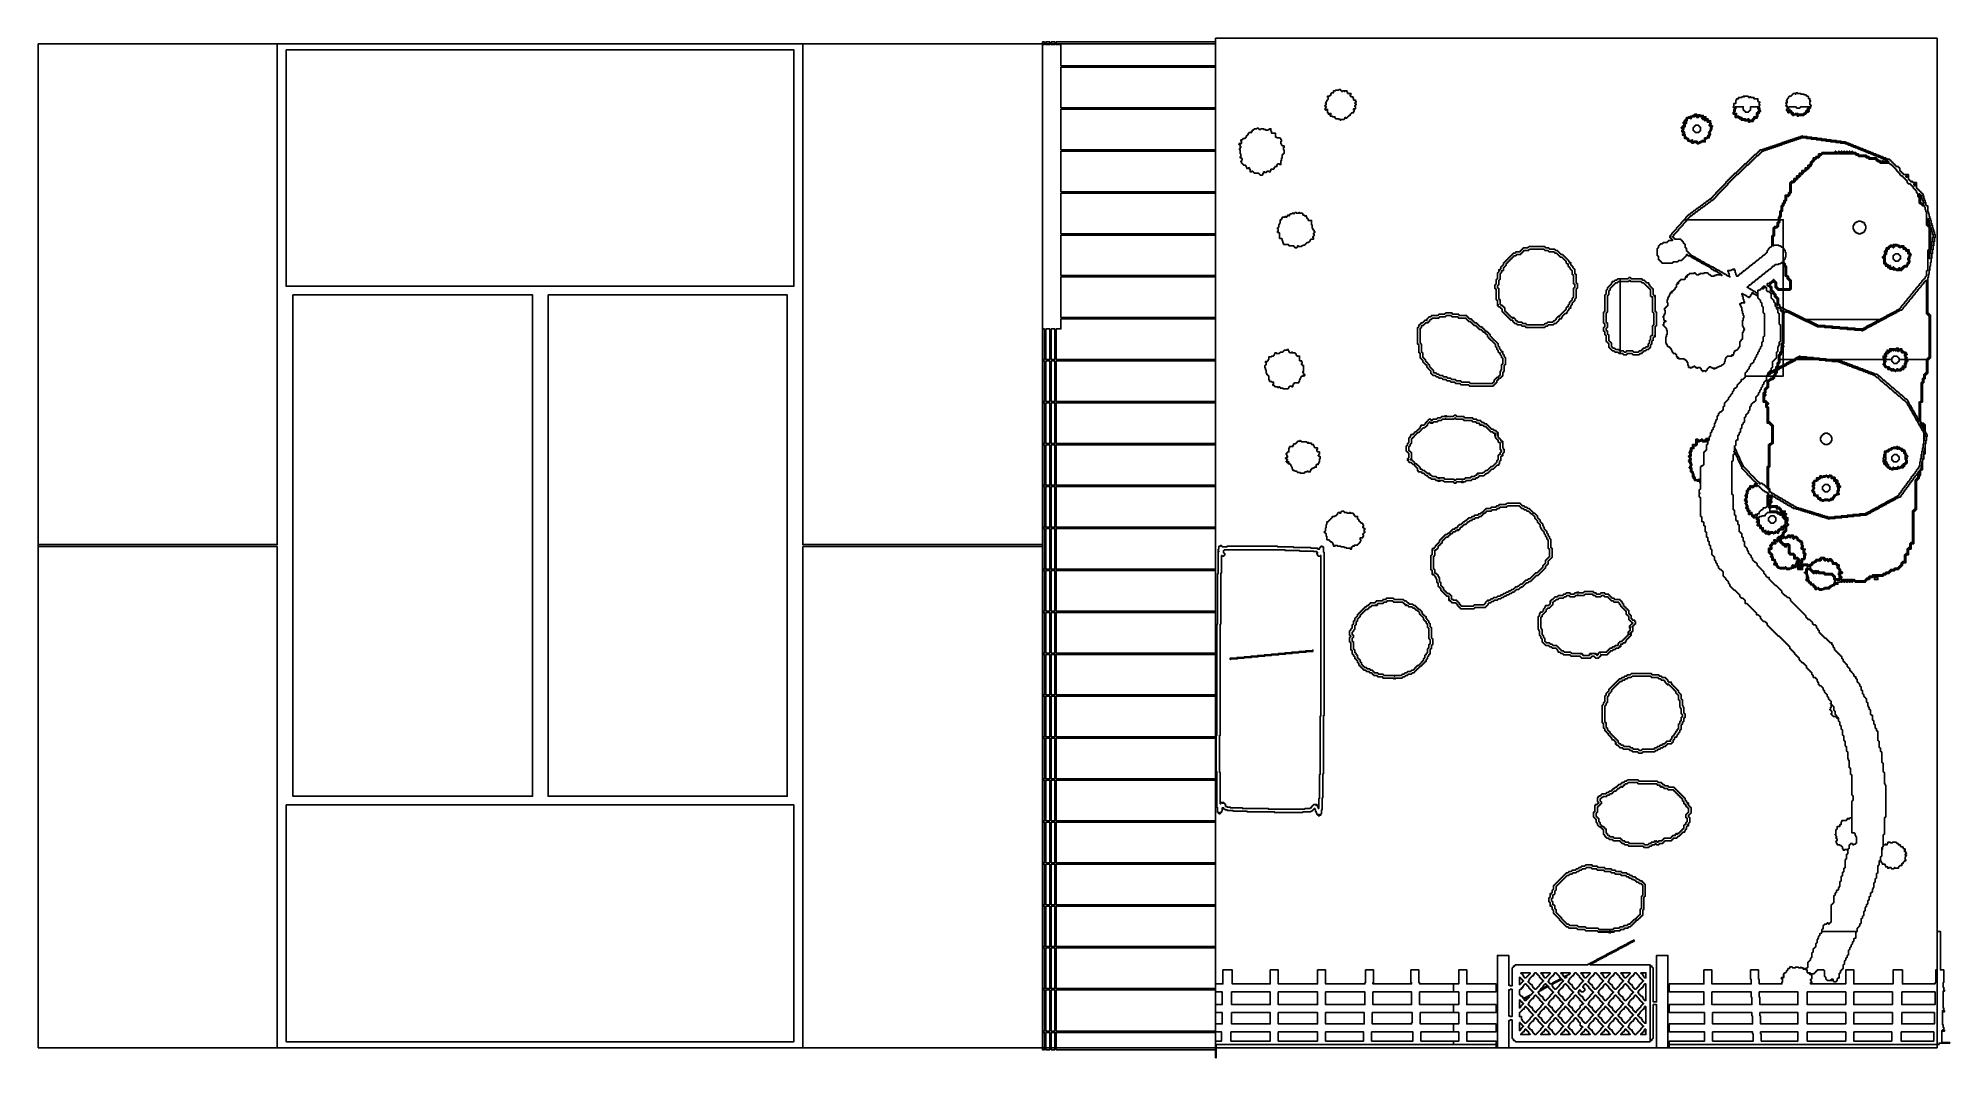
# Model space of a CAD drawing. Header units: millimetres. Extents: x 0 to 6624, y -35 to 3500.
import ezdxf

# ---------------------------------------------------------------- set-up
doc = ezdxf.new("R2010")
doc.units = ezdxf.units.MM
for name, color, linetype in [('AUTHORITY_DIMENSIONS', 7, 'Continuous'), ('engawa', 7, 'Continuous'), ('garden_ground', 7, 'Continuous'), ('kutsunugi', 7, 'Continuous'), ('maple', 7, 'Continuous'), ('mound', 7, 'Continuous'), ('pine', 7, 'Continuous'), ('shiorido', 7, 'Continuous'), ('stepping_stones', 7, 'Continuous'), ('stream', 7, 'Continuous'), ('tatami', 7, 'Continuous'), ('tsukubai_kakei', 7, 'Continuous'), ('yotsume_gaki', 7, 'Continuous')]:
    doc.layers.add(name, color=color, linetype=linetype)

msp = doc.modelspace()

# ---------------------------------------------------------------- linework, layer by layer
at = {"layer": 'AUTHORITY_DIMENSIONS'}
for points in [[(0, 0), (3480, 0), (3480, 3480), (0, 3480)], [(3480, 0), (4080, 0), (4080, 3480), (3480, 3480)], [(4080, 0), (6580, 0), (6580, 3500), (4080, 3500)]]:
    msp.add_lwpolyline(points, close=True, dxfattribs=at)
at = {"layer": 'engawa'}
for points in [[(3480, 3486.9), (3480, 3477.7), (3486.8, 3477.7), (3486.8, 3486.9), (3480, 3486.9)], [(3491.4, 3486.9), (3491.4, 3477.7), (3505, 3477.7), (3505, 3486.9), (3491.4, 3486.9)], [(3509.5, 3486.9), (3509.5, 3477.7), (3523.2, 3477.7), (3523.2, 3486.9), (3509.5, 3486.9)], [(3527.7, 3486.9), (3527.7, 3477.7), (3543.6, 3477.7), (3543.6, 3403.8), (4075.5, 3403.8), (4075.5, 3399.2), (3543.6, 3399.2), (3543.6, 3258.5), (4075.5, 3258.5), (4075.5, 3253.8), (3543.6, 3253.8), (3543.6, 3113.1), (4075.5, 3113.1), (4075.5, 3108.5), (3543.6, 3108.5), (3543.6, 2967.7), (4075.5, 2967.7), (4075.5, 2963.1), (3543.6, 2963.1), (3543.6, 2822.3), (4075.5, 2822.3), (4075.5, 2817.7), (3543.6, 2817.7), (3543.6, 2676.9), (4075.5, 2676.9), (4075.5, 2672.3), (3543.6, 2672.3), (3543.6, 2531.5), (4075.5, 2531.5), (4075.5, 2526.9), (3543.6, 2526.9), (3543.6, 2492.3), (3527.7, 2492.3), (3527.7, 2386.2), (4075.5, 2386.2), (4075.5, 2381.5), (3527.7, 2381.5), (3527.7, 2240.8), (4075.5, 2240.8), (4075.5, 2236.2), (3527.7, 2236.2), (3527.7, 2095.4), (4075.5, 2095.4), (4075.5, 2090.8), (3527.7, 2090.8), (3527.7, 1950), (4075.5, 1950), (4075.5, 1945.4), (3527.7, 1945.4), (3527.7, 1804.6), (4075.5, 1804.6), (4075.5, 1800), (3527.7, 1800), (3527.7, 1659.2), (4075.5, 1659.2), (4075.5, 1654.6), (3527.7, 1654.6), (3527.7, 1513.8), (4075.5, 1513.8), (4075.5, 1509.2), (3527.7, 1509.2), (3527.7, 1368.5), (4075.5, 1368.5), (4075.5, 1363.8), (3527.7, 1363.8), (3527.7, 1223.1), (4075.5, 1223.1), (4075.5, 1218.5), (3527.7, 1218.5), (3527.7, 1077.7), (4075.5, 1077.7), (4075.5, 1073.1), (3527.7, 1073.1), (3527.7, 932.3), (4075.5, 932.3), (4075.5, 927.7), (3527.7, 927.7), (3527.7, 786.9), (4075.5, 786.9), (4075.5, 782.3), (3527.7, 782.3), (3527.7, 641.5), (4075.5, 641.5), (4075.5, 636.9), (3527.7, 636.9), (3527.7, 496.2), (4075.5, 496.2), (4075.5, 491.5), (3527.7, 491.5), (3527.7, 350.8), (4075.5, 350.8), (4075.5, 346.2), (3527.7, 346.2), (3527.7, 205.4), (4075.5, 205.4), (4075.5, 200.8), (3527.7, 200.8), (3527.7, 57.7), (4075.5, 57.7), (4075.5, 53.1), (3527.7, 53.1), (3527.7, -6.9), (4080, -6.9), (4080, 3486.9), (3527.7, 3486.9)], [(3480, 2492.3), (3480, 2386.2), (3486.8, 2386.2), (3486.8, 2492.3), (3480, 2492.3)], [(3491.4, 2492.3), (3491.4, 2386.2), (3505, 2386.2), (3505, 2492.3), (3491.4, 2492.3)], [(3509.5, 2492.3), (3509.5, 2386.2), (3523.2, 2386.2), (3523.2, 2492.3), (3509.5, 2492.3)], [(3480, 2381.5), (3480, 2240.8), (3486.8, 2240.8), (3486.8, 2381.5), (3480, 2381.5)], [(3491.4, 2381.5), (3491.4, 2240.8), (3505, 2240.8), (3505, 2381.5), (3491.4, 2381.5)], [(3509.5, 2381.5), (3509.5, 2240.8), (3523.2, 2240.8), (3523.2, 2381.5), (3509.5, 2381.5)], [(3480, 2236.2), (3480, 2095.4), (3486.8, 2095.4), (3486.8, 2236.2), (3480, 2236.2)], [(3491.4, 2236.2), (3491.4, 2095.4), (3505, 2095.4), (3505, 2236.2), (3491.4, 2236.2)], [(3509.5, 2236.2), (3509.5, 2095.4), (3523.2, 2095.4), (3523.2, 2236.2), (3509.5, 2236.2)], [(3480, 2090.8), (3480, 1950), (3486.8, 1950), (3486.8, 2090.8), (3480, 2090.8)], [(3491.4, 2090.8), (3491.4, 1950), (3505, 1950), (3505, 2090.8), (3491.4, 2090.8)], [(3509.5, 2090.8), (3509.5, 1950), (3523.2, 1950), (3523.2, 2090.8), (3509.5, 2090.8)], [(3480, 1945.4), (3480, 1804.6), (3486.8, 1804.6), (3486.8, 1945.4), (3480, 1945.4)], [(3491.4, 1945.4), (3491.4, 1804.6), (3505, 1804.6), (3505, 1945.4), (3491.4, 1945.4)], [(3509.5, 1945.4), (3509.5, 1804.6), (3523.2, 1804.6), (3523.2, 1945.4), (3509.5, 1945.4)], [(3480, 1800), (3480, 1659.2), (3486.8, 1659.2), (3486.8, 1800), (3480, 1800)], [(3491.4, 1800), (3491.4, 1659.2), (3505, 1659.2), (3505, 1800), (3491.4, 1800)], [(3509.5, 1800), (3509.5, 1659.2), (3523.2, 1659.2), (3523.2, 1800), (3509.5, 1800)], [(3480, 1654.6), (3480, 1513.8), (3486.8, 1513.8), (3486.8, 1654.6), (3480, 1654.6)], [(3491.4, 1654.6), (3491.4, 1513.8), (3505, 1513.8), (3505, 1654.6), (3491.4, 1654.6)], [(3509.5, 1654.6), (3509.5, 1513.8), (3523.2, 1513.8), (3523.2, 1654.6), (3509.5, 1654.6)], [(3480, 1509.2), (3480, 1368.5), (3486.8, 1368.5), (3486.8, 1509.2), (3480, 1509.2)], [(3491.4, 1509.2), (3491.4, 1368.5), (3505, 1368.5), (3505, 1509.2), (3491.4, 1509.2)], [(3509.5, 1509.2), (3509.5, 1368.5), (3523.2, 1368.5), (3523.2, 1509.2), (3509.5, 1509.2)], [(3480, 1363.8), (3480, 1223.1), (3486.8, 1223.1), (3486.8, 1363.8), (3480, 1363.8)], [(3491.4, 1363.8), (3491.4, 1223.1), (3505, 1223.1), (3505, 1363.8), (3491.4, 1363.8)], [(3509.5, 1363.8), (3509.5, 1223.1), (3523.2, 1223.1), (3523.2, 1363.8), (3509.5, 1363.8)], [(3480, 1218.5), (3480, 1077.7), (3486.8, 1077.7), (3486.8, 1218.5), (3480, 1218.5)], [(3491.4, 1218.5), (3491.4, 1077.7), (3505, 1077.7), (3505, 1218.5), (3491.4, 1218.5)], [(3509.5, 1218.5), (3509.5, 1077.7), (3523.2, 1077.7), (3523.2, 1218.5), (3509.5, 1218.5)], [(3480, 1073.1), (3480, 932.3), (3486.8, 932.3), (3486.8, 1073.1), (3480, 1073.1)], [(3491.4, 1073.1), (3491.4, 932.3), (3505, 932.3), (3505, 1073.1), (3491.4, 1073.1)], [(3509.5, 1073.1), (3509.5, 932.3), (3523.2, 932.3), (3523.2, 1073.1), (3509.5, 1073.1)], [(3480, 927.7), (3480, 786.9), (3486.8, 786.9), (3486.8, 927.7), (3480, 927.7)], [(3491.4, 927.7), (3491.4, 786.9), (3505, 786.9), (3505, 927.7), (3491.4, 927.7)], [(3509.5, 927.7), (3509.5, 786.9), (3523.2, 786.9), (3523.2, 927.7), (3509.5, 927.7)], [(3480, 782.3), (3480, 641.5), (3486.8, 641.5), (3486.8, 782.3), (3480, 782.3)], [(3491.4, 782.3), (3491.4, 641.5), (3505, 641.5), (3505, 782.3), (3491.4, 782.3)], [(3509.5, 782.3), (3509.5, 641.5), (3523.2, 641.5), (3523.2, 782.3), (3509.5, 782.3)], [(3480, 636.9), (3480, 496.2), (3486.8, 496.2), (3486.8, 636.9), (3480, 636.9)], [(3491.4, 636.9), (3491.4, 496.2), (3505, 496.2), (3505, 636.9), (3491.4, 636.9)], [(3509.5, 636.9), (3509.5, 496.2), (3523.2, 496.2), (3523.2, 636.9), (3509.5, 636.9)], [(3480, 491.5), (3480, 350.8), (3486.8, 350.8), (3486.8, 491.5), (3480, 491.5)], [(3491.4, 491.5), (3491.4, 350.8), (3505, 350.8), (3505, 491.5), (3491.4, 491.5)], [(3509.5, 491.5), (3509.5, 350.8), (3523.2, 350.8), (3523.2, 491.5), (3509.5, 491.5)], [(3480, 346.2), (3480, 205.4), (3486.8, 205.4), (3486.8, 346.2), (3480, 346.2)], [(3491.4, 346.2), (3491.4, 205.4), (3505, 205.4), (3505, 346.2), (3491.4, 346.2)], [(3509.5, 346.2), (3509.5, 205.4), (3523.2, 205.4), (3523.2, 346.2), (3509.5, 346.2)], [(3480, 200.8), (3480, 57.7), (3486.8, 57.7), (3486.8, 200.8), (3480, 200.8)], [(3491.4, 200.8), (3491.4, 57.7), (3505, 57.7), (3505, 200.8), (3491.4, 200.8)], [(3509.5, 200.8), (3509.5, 57.7), (3523.2, 57.7), (3523.2, 200.8), (3509.5, 200.8)], [(3480, 53.1), (3480, -6.9), (3486.8, -6.9), (3486.8, 53.1), (3480, 53.1)], [(3491.4, 53.1), (3491.4, -6.9), (3505, -6.9), (3505, 53.1), (3491.4, 53.1)], [(3509.5, 53.1), (3509.5, -6.9), (3523.2, -6.9), (3523.2, 53.1), (3509.5, 53.1)]]:
    msp.add_lwpolyline(points, close=True, dxfattribs=at)
at = {"layer": 'garden_ground'}
for points in [[(4080, 3500), (4080, 221.3), (4105.4, 221.3), (4105.4, 269.8), (4137.7, 269.8), (4137.7, 221.3), (4269.3, 221.3), (4269.3, 269.8), (4297, 269.8), (4297, 221.3), (4433.2, 221.3), (4433.2, 269.8), (4460.9, 269.8), (4460.9, 221.3), (4597.1, 221.3), (4597.1, 226), (4599.4, 226), (4599.4, 269.8), (4627.1, 269.8), (4627.1, 226), (4624.8, 226), (4624.8, 221.3), (4758.7, 221.3), (4758.7, 226), (4756.4, 226), (4756.4, 269.8), (4784.1, 269.8), (4784.1, 226), (4786.4, 226), (4786.4, 221.3), (4922.6, 221.3), (4922.6, 269.8), (4950.3, 269.8), (4950.3, 221.3), (5051.8, 221.3), (5051.8, 193.7), (4950.3, 193.7), (4950.3, 149.9), (5051.8, 149.9), (5051.8, 122.2), (4950.3, 122.2), (4950.3, 83), (5051.8, 83), (5051.8, 55.3), (4950.3, 55.3), (4950.3, 23.1), (5051.8, 23.1), (5051.8, 0), (5056.5, 0), (5056.5, 320.5), (5095.7, 320.5), (5095.7, 216.7), (5100.3, 216.7), (5100.3, 214.4), (5107.2, 214.4), (5107.2, 276.7), (5109.5, 276.7), (5109.5, 279), (5111.9, 279), (5111.9, 283.6), (5116.5, 283.6), (5116.5, 285.9), (5118.8, 285.9), (5118.8, 288.2), (5370.4, 288.2), (5370.4, 290.5), (5375, 290.5), (5375, 292.8), (5379.6, 292.8), (5379.6, 295.1), (5384.2, 295.1), (5384.2, 297.4), (5388.9, 297.4), (5388.9, 299.7), (5393.5, 299.7), (5393.5, 302), (5398.1, 302), (5398.1, 304.3), (5400.4, 304.3), (5400.4, 306.7), (5405, 306.7), (5405, 309), (5409.6, 309), (5409.6, 311.3), (5414.3, 311.3), (5414.3, 313.6), (5418.9, 313.6), (5418.9, 315.9), (5423.5, 315.9), (5423.5, 318.2), (5428.1, 318.2), (5428.1, 320.5), (5432.7, 320.5), (5432.7, 322.8), (5435, 322.8), (5435, 325.1), (5439.6, 325.1), (5439.6, 327.4), (5444.3, 327.4), (5444.3, 329.7), (5448.9, 329.7), (5448.9, 332), (5453.5, 332), (5453.5, 334.3), (5458.1, 334.3), (5458.1, 336.6), (5462.7, 336.6), (5462.7, 338.9), (5467.3, 338.9), (5467.3, 341.2), (5472, 341.2), (5472, 343.5), (5474.3, 343.5), (5474.3, 345.8), (5478.9, 345.8), (5478.9, 348.2), (5483.5, 348.2), (5483.5, 350.5), (5488.1, 350.5), (5488.1, 352.8), (5492.7, 352.8), (5492.7, 355.1), (5497.4, 355.1), (5497.4, 357.4), (5502, 357.4), (5502, 359.7), (5506.6, 359.7), (5506.6, 362), (5508.9, 362), (5508.9, 364.3), (5513.5, 364.3), (5513.5, 366.6), (5518.1, 366.6), (5518.1, 368.9), (5522.8, 368.9), (5522.8, 371.2), (5527.4, 371.2), (5527.4, 373.5), (5529.7, 373.5), (5529.7, 368.9), (5525.1, 368.9), (5525.1, 366.6), (5520.4, 366.6), (5520.4, 364.3), (5515.8, 364.3), (5515.8, 362), (5511.2, 362), (5511.2, 359.7), (5508.9, 359.7), (5508.9, 357.4), (5504.3, 357.4), (5504.3, 355.1), (5499.7, 355.1), (5499.7, 352.8), (5495.1, 352.8), (5495.1, 350.5), (5490.4, 350.5), (5490.4, 348.2), (5485.8, 348.2), (5485.8, 345.8), (5481.2, 345.8), (5481.2, 343.5), (5476.6, 343.5), (5476.6, 341.2), (5474.3, 341.2), (5474.3, 338.9), (5469.7, 338.9), (5469.7, 336.6), (5465, 336.6), (5465, 334.3), (5460.4, 334.3), (5460.4, 332), (5455.8, 332), (5455.8, 329.7), (5451.2, 329.7), (5451.2, 327.4), (5446.6, 327.4), (5446.6, 325.1), (5442, 325.1), (5442, 322.8), (5437.3, 322.8), (5437.3, 320.5), (5435, 320.5), (5435, 318.2), (5430.4, 318.2), (5430.4, 315.9), (5425.8, 315.9), (5425.8, 313.6), (5421.2, 313.6), (5421.2, 311.3), (5416.6, 311.3), (5416.6, 309), (5411.9, 309), (5411.9, 306.7), (5407.3, 306.7), (5407.3, 304.3), (5402.7, 304.3), (5402.7, 302), (5400.4, 302), (5400.4, 299.7), (5395.8, 299.7), (5395.8, 297.4), (5391.2, 297.4), (5391.2, 295.1), (5386.6, 295.1), (5386.6, 292.8), (5381.9, 292.8), (5381.9, 290.5), (5377.3, 290.5), (5377.3, 288.2), (5585.1, 288.2), (5585.1, 285.9), (5587.4, 285.9), (5587.4, 283.6), (5592, 283.6), (5592, 279), (5594.3, 279), (5594.3, 276.7), (5596.6, 276.7), (5596.6, 159.1), (5608.2, 159.1), (5608.2, 320.5), (5647.4, 320.5), (5647.4, 0), (5652, 0), (5652, 23.1), (5774.4, 23.1), (5774.4, 55.3), (5652, 55.3), (5652, 83), (5774.4, 83), (5774.4, 122.2), (5652, 122.2), (5652, 149.9), (5772.1, 149.9), (5772.1, 193.7), (5652, 193.7), (5652, 221.3), (5772.1, 221.3), (5772.1, 269.8), (5799.8, 269.8), (5799.8, 221.3), (5936, 221.3), (5936, 237.5), (5933.6, 237.5), (5933.6, 269.8), (5961.3, 269.8), (5961.3, 237.5), (5963.7, 237.5), (5963.7, 221.3), (6042.1, 221.3), (6042.1, 228.3), (6044.5, 228.3), (6044.5, 237.5), (6042.1, 237.5), (6042.1, 239.8), (6039.8, 239.8), (6039.8, 242.1), (6042.1, 242.1), (6042.1, 244.4), (6044.5, 244.4), (6044.5, 242.1), (6046.8, 242.1), (6046.8, 244.4), (6049.1, 244.4), (6049.1, 251.3), (6046.8, 251.3), (6046.8, 253.6), (6049.1, 253.6), (6049.1, 258.2), (6051.4, 258.2), (6051.4, 260.5), (6056, 260.5), (6056, 262.8), (6058.3, 262.8), (6058.3, 267.5), (6060.6, 267.5), (6060.6, 269.8), (6062.9, 269.8), (6062.9, 274.4), (6067.5, 274.4), (6067.5, 276.7), (6069.8, 276.7), (6069.8, 281.3), (6076.8, 281.3), (6076.8, 279), (6079.1, 279), (6079.1, 276.7), (6088.3, 276.7), (6088.3, 279), (6099.9, 279), (6099.9, 276.7), (6106.8, 276.7), (6106.8, 279), (6109.1, 279), (6109.1, 276.7), (6116, 276.7), (6116, 272.1), (6120.6, 272.1), (6120.6, 274.4), (6125.2, 274.4), (6125.2, 269.8), (6127.6, 269.8), (6127.6, 276.7), (6129.9, 276.7), (6129.9, 279), (6132.2, 279), (6132.2, 297.4), (6134.5, 297.4), (6134.5, 299.7), (6136.8, 299.7), (6136.8, 302), (6139.1, 302), (6139.1, 304.3), (6141.4, 304.3), (6141.4, 311.3), (6143.7, 311.3), (6143.7, 313.6), (6146, 313.6), (6146, 329.7), (6148.3, 329.7), (6148.3, 332), (6150.6, 332), (6150.6, 343.5), (6152.9, 343.5), (6152.9, 345.8), (6155.3, 345.8), (6155.3, 348.2), (6157.6, 348.2), (6157.6, 350.5), (6159.9, 350.5), (6159.9, 362), (6162.2, 362), (6162.2, 364.3), (6164.5, 364.3), (6164.5, 375.8), (6166.8, 375.8), (6166.8, 380.4), (6169.1, 380.4), (6169.1, 387.4), (6171.4, 387.4), (6171.4, 389.7), (6173.7, 389.7), (6173.7, 396.6), (6178.3, 396.6), (6178.3, 398.9), (6180.6, 398.9), (6180.6, 410.4), (6183, 410.4), (6183, 412.7), (6185.3, 412.7), (6185.3, 424.2), (6187.6, 424.2), (6187.6, 426.5), (6189.9, 426.5), (6189.9, 428.9), (6196.8, 428.9), (6196.8, 431.2), (6199.1, 431.2), (6199.1, 433.5), (6201.4, 433.5), (6201.4, 431.2), (6203.7, 431.2), (6203.7, 428.9), (6206, 428.9), (6206, 431.2), (6208.3, 431.2), (6208.3, 433.5), (6210.7, 433.5), (6210.7, 435.8), (6213, 435.8), (6213, 495.7), (6215.3, 495.7), (6215.3, 498), (6217.6, 498), (6217.6, 500.3), (6219.9, 500.3), (6219.9, 502.6), (6222.2, 502.6), (6222.2, 528), (6224.5, 528), (6224.5, 530.3), (6226.8, 530.3), (6226.8, 537.2), (6229.1, 537.2), (6229.1, 539.5), (6231.4, 539.5), (6231.4, 546.4), (6236, 546.4), (6236, 548.7), (6238.4, 548.7), (6238.4, 555.7), (6240.7, 555.7), (6240.7, 560.3), (6243, 560.3), (6243, 576.4), (6245.3, 576.4), (6245.3, 578.7), (6247.6, 578.7), (6247.6, 594.9), (6249.9, 594.9), (6249.9, 597.2), (6252.2, 597.2), (6252.2, 608.7), (6254.5, 608.7), (6254.5, 611), (6256.8, 611), (6256.8, 622.5), (6259.1, 622.5), (6259.1, 624.8), (6261.4, 624.8), (6261.4, 652.5), (6263.7, 652.5), (6263.7, 654.8), (6266.1, 654.8), (6266.1, 670.9), (6268.4, 670.9), (6268.4, 673.3), (6270.7, 673.3), (6270.7, 684.8), (6268.4, 684.8), (6268.4, 687.1), (6259.1, 687.1), (6259.1, 684.8), (6254.5, 684.8), (6254.5, 689.4), (6252.2, 689.4), (6252.2, 696.3), (6249.9, 696.3), (6249.9, 698.6), (6247.6, 698.6), (6247.6, 700.9), (6243, 700.9), (6243, 703.2), (6233.7, 703.2), (6233.7, 707.8), (6231.4, 707.8), (6231.4, 712.5), (6229.1, 712.5), (6229.1, 714.8), (6231.4, 714.8), (6231.4, 719.4), (6233.7, 719.4), (6233.7, 724), (6231.4, 724), (6231.4, 726.3), (6229.1, 726.3), (6229.1, 728.6), (6231.4, 728.6), (6231.4, 733.2), (6229.1, 733.2), (6229.1, 737.8), (6226.8, 737.8), (6226.8, 740.1), (6229.1, 740.1), (6229.1, 756.3), (6231.4, 756.3), (6231.4, 758.6), (6233.7, 758.6), (6233.7, 767.8), (6243, 767.8), (6243, 774.7), (6247.6, 774.7), (6247.6, 783.9), (6249.9, 783.9), (6249.9, 788.5), (6266.1, 788.5), (6266.1, 790.8), (6268.4, 790.8), (6268.4, 795.5), (6273, 795.5), (6273, 793.1), (6275.3, 793.1), (6275.3, 795.5), (6277.6, 795.5), (6277.6, 797.8), (6284.5, 797.8), (6284.5, 855.4), (6286.8, 855.4), (6286.8, 857.7), (6289.1, 857.7), (6289.1, 873.8), (6286.8, 873.8), (6286.8, 876.2), (6284.5, 876.2), (6284.5, 945.3), (6282.2, 945.3), (6282.2, 947.6), (6279.9, 947.6), (6279.9, 968.4), (6277.6, 968.4), (6277.6, 970.7), (6275.3, 970.7), (6275.3, 996), (6273, 996), (6273, 1000.7), (6270.7, 1000.7), (6270.7, 1026), (6268.4, 1026), (6268.4, 1028.3), (6266.1, 1028.3), (6266.1, 1044.5), (6263.7, 1044.5), (6263.7, 1046.8), (6261.4, 1046.8), (6261.4, 1062.9), (6259.1, 1062.9), (6259.1, 1065.2), (6256.8, 1065.2), (6256.8, 1081.4), (6254.5, 1081.4), (6254.5, 1083.7), (6252.2, 1083.7), (6252.2, 1102.1), (6249.9, 1102.1), (6249.9, 1104.4), (6247.6, 1104.4), (6247.6, 1115.9), (6245.3, 1115.9), (6245.3, 1118.2), (6243, 1118.2), (6243, 1129.8), (6240.7, 1129.8), (6240.7, 1132.1), (6238.4, 1132.1), (6238.4, 1141.3), (6233.7, 1141.3), (6233.7, 1143.6), (6231.4, 1143.6), (6231.4, 1145.9), (6229.1, 1145.9), (6229.1, 1148.2), (6219.9, 1148.2), (6219.9, 1150.5), (6217.6, 1150.5), (6217.6, 1152.8), (6215.3, 1152.8), (6215.3, 1155.1), (6213, 1155.1), (6213, 1159.7), (6215.3, 1159.7), (6215.3, 1166.7), (6213, 1166.7), (6213, 1169), (6210.7, 1169), (6210.7, 1171.3), (6208.3, 1171.3), (6208.3, 1173.6), (6210.7, 1173.6), (6210.7, 1180.5), (6213, 1180.5), (6213, 1192), (6210.7, 1192), (6210.7, 1194.3), (6213, 1194.3), (6213, 1201.3), (6210.7, 1201.3), (6210.7, 1203.6), (6208.3, 1203.6), (6208.3, 1205.9), (6206, 1205.9), (6206, 1208.2), (6203.7, 1208.2), (6203.7, 1215.1), (6201.4, 1215.1), (6201.4, 1217.4), (6199.1, 1217.4), (6199.1, 1224.3), (6196.8, 1224.3), (6196.8, 1226.6), (6194.5, 1226.6), (6194.5, 1228.9), (6192.2, 1228.9), (6192.2, 1231.2), (6189.9, 1231.2), (6189.9, 1238.1), (6187.6, 1238.1), (6187.6, 1240.4), (6185.3, 1240.4), (6185.3, 1247.4), (6183, 1247.4), (6183, 1249.7), (6180.6, 1249.7), (6180.6, 1252), (6178.3, 1252), (6178.3, 1254.3), (6173.7, 1254.3), (6173.7, 1256.6), (6171.4, 1256.6), (6171.4, 1258.9), (6169.1, 1258.9), (6169.1, 1265.8), (6166.8, 1265.8), (6166.8, 1270.4), (6164.5, 1270.4), (6164.5, 1277.3), (6162.2, 1277.3), (6162.2, 1279.6), (6159.9, 1279.6), (6159.9, 1281.9), (6157.6, 1281.9), (6157.6, 1284.3), (6150.6, 1284.3), (6150.6, 1291.2), (6148.3, 1291.2), (6148.3, 1293.5), (6146, 1293.5), (6146, 1300.4), (6143.7, 1300.4), (6143.7, 1302.7), (6141.4, 1302.7), (6141.4, 1305), (6139.1, 1305), (6139.1, 1307.3), (6136.8, 1307.3), (6136.8, 1309.6), (6134.5, 1309.6), (6134.5, 1311.9), (6132.2, 1311.9), (6132.2, 1314.2), (6129.9, 1314.2), (6129.9, 1316.5), (6127.6, 1316.5), (6127.6, 1323.5), (6125.2, 1323.5), (6125.2, 1325.8), (6122.9, 1325.8), (6122.9, 1328.1), (6120.6, 1328.1), (6120.6, 1330.4), (6118.3, 1330.4), (6118.3, 1332.7), (6116, 1332.7), (6116, 1335), (6111.4, 1335), (6111.4, 1337.3), (6109.1, 1337.3), (6109.1, 1339.6), (6106.8, 1339.6), (6106.8, 1341.9), (6104.5, 1341.9), (6104.5, 1344.2), (6102.2, 1344.2), (6102.2, 1351.1), (6099.9, 1351.1), (6099.9, 1353.4), (6097.5, 1353.4), (6097.5, 1355.7), (6095.2, 1355.7), (6095.2, 1358), (6092.9, 1358), (6092.9, 1360.3), (6090.6, 1360.3), (6090.6, 1362.6), (6088.3, 1362.6), (6088.3, 1365), (6086, 1365), (6086, 1369.6), (6083.7, 1369.6), (6083.7, 1371.9), (6081.4, 1371.9), (6081.4, 1374.2), (6079.1, 1374.2), (6079.1, 1376.5), (6076.8, 1376.5), (6076.8, 1378.8), (6074.5, 1378.8), (6074.5, 1381.1), (6072.2, 1381.1), (6072.2, 1383.4), (6069.8, 1383.4), (6069.8, 1390.3), (6067.5, 1390.3), (6067.5, 1392.6), (6065.2, 1392.6), (6065.2, 1394.9), (6062.9, 1394.9), (6062.9, 1397.2), (6060.6, 1397.2), (6060.6, 1399.5), (6058.3, 1399.5), (6058.3, 1401.8), (6056, 1401.8), (6056, 1404.2), (6053.7, 1404.2), (6053.7, 1406.5), (6051.4, 1406.5), (6051.4, 1408.8), (6049.1, 1408.8), (6049.1, 1411.1), (6046.8, 1411.1), (6046.8, 1413.4), (6044.5, 1413.4), (6044.5, 1415.7), (6042.1, 1415.7), (6042.1, 1418), (6039.8, 1418), (6039.8, 1420.3), (6037.5, 1420.3), (6037.5, 1422.6), (6035.2, 1422.6), (6035.2, 1424.9), (6032.9, 1424.9), (6032.9, 1427.2), (6028.3, 1427.2), (6028.3, 1429.5), (6026, 1429.5), (6026, 1431.8), (6023.7, 1431.8), (6023.7, 1434.1), (6021.4, 1434.1), (6021.4, 1436.4), (6019.1, 1436.4), (6019.1, 1438.7), (6016.7, 1438.7), (6016.7, 1441), (6014.4, 1441), (6014.4, 1443.3), (6012.1, 1443.3), (6012.1, 1445.7), (6009.8, 1445.7), (6009.8, 1448), (6007.5, 1448), (6007.5, 1450.3), (6005.2, 1450.3), (6005.2, 1452.6), (6002.9, 1452.6), (6002.9, 1454.9), (6000.6, 1454.9), (6000.6, 1457.2), (5998.3, 1457.2), (5998.3, 1459.5), (5996, 1459.5), (5996, 1461.8), (5993.7, 1461.8), (5993.7, 1464.1), (5991.4, 1464.1), (5991.4, 1471), (5989, 1471), (5989, 1473.3), (5986.7, 1473.3), (5986.7, 1475.6), (5984.4, 1475.6), (5984.4, 1477.9), (5977.5, 1477.9), (5977.5, 1480.2), (5975.2, 1480.2), (5975.2, 1482.5), (5972.9, 1482.5), (5972.9, 1484.8), (5970.6, 1484.8), (5970.6, 1487.2), (5968.3, 1487.2), (5968.3, 1494.1), (5966, 1494.1), (5966, 1496.4), (5963.7, 1496.4), (5963.7, 1498.7), (5961.3, 1498.7), (5961.3, 1501), (5954.4, 1501), (5954.4, 1507.9), (5952.1, 1507.9), (5952.1, 1510.2), (5949.8, 1510.2), (5949.8, 1512.5), (5947.5, 1512.5), (5947.5, 1514.8), (5945.2, 1514.8), (5945.2, 1517.1), (5942.9, 1517.1), (5942.9, 1519.4), (5940.6, 1519.4), (5940.6, 1521.7), (5938.3, 1521.7), (5938.3, 1524), (5936, 1524), (5936, 1526.4), (5933.6, 1526.4), (5933.6, 1528.7), (5931.3, 1528.7), (5931.3, 1531), (5929, 1531), (5929, 1533.3), (5926.7, 1533.3), (5926.7, 1535.6), (5924.4, 1535.6), (5924.4, 1537.9), (5922.1, 1537.9), (5922.1, 1540.2), (5915.2, 1540.2), (5915.2, 1551.7), (5912.9, 1551.7), (5912.9, 1554), (5910.6, 1554), (5910.6, 1556.3), (5908.3, 1556.3), (5908.3, 1558.6), (5901.3, 1558.6), (5901.3, 1560.9), (5899, 1560.9), (5899, 1563.2), (5896.7, 1563.2), (5896.7, 1570.2), (5894.4, 1570.2), (5894.4, 1572.5), (5892.1, 1572.5), (5892.1, 1574.8), (5889.8, 1574.8), (5889.8, 1577.1), (5887.5, 1577.1), (5887.5, 1579.4), (5885.2, 1579.4), (5885.2, 1581.7), (5882.9, 1581.7), (5882.9, 1584), (5880.6, 1584), (5880.6, 1586.3), (5875.9, 1586.3), (5875.9, 1588.6), (5873.6, 1588.6), (5873.6, 1590.9), (5871.3, 1590.9), (5871.3, 1593.2), (5869, 1593.2), (5869, 1595.5), (5866.7, 1595.5), (5866.7, 1597.8), (5864.4, 1597.8), (5864.4, 1600.1), (5862.1, 1600.1), (5862.1, 1607), (5859.8, 1607), (5859.8, 1609.4), (5857.5, 1609.4), (5857.5, 1616.3), (5855.2, 1616.3), (5855.2, 1618.6), (5852.9, 1618.6), (5852.9, 1620.9), (5850.5, 1620.9), (5850.5, 1623.2), (5848.2, 1623.2), (5848.2, 1627.8), (5845.9, 1627.8), (5845.9, 1630.1), (5843.6, 1630.1), (5843.6, 1632.4), (5841.3, 1632.4), (5841.3, 1634.7), (5839, 1634.7), (5839, 1650.9), (5836.7, 1650.9), (5836.7, 1653.2), (5834.4, 1653.2), (5834.4, 1655.5), (5832.1, 1655.5), (5832.1, 1657.8), (5827.5, 1657.8), (5827.5, 1660.1), (5825.2, 1660.1), (5825.2, 1662.4), (5822.8, 1662.4), (5822.8, 1669.3), (5820.5, 1669.3), (5820.5, 1671.6), (5818.2, 1671.6), (5818.2, 1678.5), (5815.9, 1678.5), (5815.9, 1680.8), (5813.6, 1680.8), (5813.6, 1687.7), (5811.3, 1687.7), (5811.3, 1690.1), (5809, 1690.1), (5809, 1701.6), (5806.7, 1701.6), (5806.7, 1703.9), (5804.4, 1703.9), (5804.4, 1706.2), (5802.1, 1706.2), (5802.1, 1708.5), (5799.8, 1708.5), (5799.8, 1726.9), (5797.5, 1726.9), (5797.5, 1729.2), (5795.1, 1729.2), (5795.1, 1740.8), (5792.8, 1740.8), (5792.8, 1743.1), (5790.5, 1743.1), (5790.5, 1754.6), (5788.2, 1754.6), (5788.2, 1756.9), (5785.9, 1756.9), (5785.9, 1768.4), (5783.6, 1768.4), (5783.6, 1770.8), (5781.3, 1770.8), (5781.3, 1786.9), (5779, 1786.9), (5779, 1789.2), (5776.7, 1789.2), (5776.7, 1807.6), (5774.4, 1807.6), (5774.4, 1809.9), (5772.1, 1809.9), (5772.1, 1821.5), (5769.8, 1821.5), (5769.8, 1823.8), (5765.1, 1823.8), (5765.1, 1839.9), (5762.8, 1839.9), (5762.8, 1842.2), (5760.5, 1842.2), (5760.5, 1906.8), (5758.2, 1906.8), (5758.2, 1909.1), (5755.9, 1909.1), (5755.9, 1920.6), (5758.2, 1920.6), (5758.2, 1922.9), (5755.9, 1922.9), (5755.9, 1934.5), (5758.2, 1934.5), (5758.2, 1936.8), (5760.5, 1936.8), (5760.5, 1957.5), (5758.2, 1957.5), (5758.2, 1962.1), (5755.9, 1962.1), (5755.9, 1966.7), (5751.3, 1966.7), (5751.3, 1964.4), (5749, 1964.4), (5749, 1966.7), (5739.7, 1966.7), (5739.7, 1971.3), (5737.4, 1971.3), (5737.4, 1973.6), (5735.1, 1973.6), (5735.1, 1978.3), (5732.8, 1978.3), (5732.8, 1992.1), (5730.5, 1992.1), (5730.5, 1994.4), (5728.2, 1994.4), (5728.2, 1996.7), (5725.9, 1996.7), (5725.9, 2008.2), (5723.6, 2008.2), (5723.6, 2010.5), (5721.3, 2010.5), (5721.3, 2012.8), (5723.6, 2012.8), (5723.6, 2017.5), (5725.9, 2017.5), (5725.9, 2024.4), (5723.6, 2024.4), (5723.6, 2029), (5721.3, 2029), (5721.3, 2033.6), (5719, 2033.6), (5719, 2035.9), (5721.3, 2035.9), (5721.3, 2040.5), (5723.6, 2040.5), (5723.6, 2045.1), (5721.3, 2045.1), (5721.3, 2049.7), (5719, 2049.7), (5719, 2052), (5721.3, 2052), (5721.3, 2054.3), (5723.6, 2054.3), (5723.6, 2061.3), (5721.3, 2061.3), (5721.3, 2065.9), (5723.6, 2065.9), (5723.6, 2070.5), (5725.9, 2070.5), (5725.9, 2079.7), (5732.8, 2079.7), (5732.8, 2091.2), (5742, 2091.2), (5742, 2093.5), (5744.4, 2093.5), (5744.4, 2109.7), (5751.3, 2109.7), (5751.3, 2107.4), (5753.6, 2107.4), (5753.6, 2105.1), (5758.2, 2105.1), (5758.2, 2107.4), (5762.8, 2107.4), (5762.8, 2109.7), (5767.4, 2109.7), (5767.4, 2107.4), (5769.8, 2107.4), (5769.8, 2105.1), (5774.4, 2105.1), (5774.4, 2107.4), (5776.7, 2107.4), (5776.7, 2109.7), (5779, 2109.7), (5779, 2112), (5785.9, 2112), (5785.9, 2107.4), (5788.2, 2107.4), (5788.2, 2109.7), (5790.5, 2109.7), (5790.5, 2118.9), (5792.8, 2118.9), (5792.8, 2121.2), (5795.1, 2121.2), (5795.1, 2132.7), (5797.5, 2132.7), (5797.5, 2135), (5799.8, 2135), (5799.8, 2142), (5802.1, 2142), (5802.1, 2144.3), (5804.4, 2144.3), (5804.4, 2151.2), (5806.7, 2151.2), (5806.7, 2153.5), (5809, 2153.5), (5809, 2165), (5811.3, 2165), (5811.3, 2169.6), (5813.6, 2169.6), (5813.6, 2176.5), (5815.9, 2176.5), (5815.9, 2178.9), (5818.2, 2178.9), (5818.2, 2190.4), (5820.5, 2190.4), (5820.5, 2192.7), (5822.8, 2192.7), (5822.8, 2199.6), (5825.2, 2199.6), (5825.2, 2201.9), (5827.5, 2201.9), (5827.5, 2204.2), (5832.1, 2204.2), (5832.1, 2206.5), (5834.4, 2206.5), (5834.4, 2208.8), (5836.7, 2208.8), (5836.7, 2211.1), (5839, 2211.1), (5839, 2222.7), (5841.3, 2222.7), (5841.3, 2225), (5843.6, 2225), (5843.6, 2236.5), (5845.9, 2236.5), (5845.9, 2238.8), (5848.2, 2238.8), (5848.2, 2241.1), (5850.5, 2241.1), (5850.5, 2243.4), (5852.9, 2243.4), (5852.9, 2245.7), (5855.2, 2245.7), (5855.2, 2248), (5857.5, 2248), (5857.5, 2254.9), (5859.8, 2254.9), (5859.8, 2257.2), (5862.1, 2257.2), (5862.1, 2259.6), (5864.4, 2259.6), (5864.4, 2264.2), (5866.7, 2264.2), (5866.7, 2266.5), (5869, 2266.5), (5869, 2268.8), (5871.3, 2268.8), (5871.3, 2275.7), (5873.6, 2275.7), (5873.6, 2278), (5875.9, 2278), (5875.9, 2284.9), (5878.2, 2284.9), (5878.2, 2287.2), (5882.9, 2287.2), (5882.9, 2289.5), (5885.2, 2289.5), (5885.2, 2291.8), (5887.5, 2291.8), (5887.5, 2298.7), (5889.8, 2298.7), (5889.8, 2301.1), (5892.1, 2301.1), (5892.1, 2303.4), (5894.4, 2303.4), (5894.4, 2305.7), (5896.7, 2305.7), (5896.7, 2308), (5899, 2308), (5899, 2310.3), (5901.3, 2310.3), (5901.3, 2317.2), (5908.3, 2317.2), (5908.3, 2319.5), (5910.6, 2319.5), (5910.6, 2321.8), (5912.9, 2321.8), (5912.9, 2324.1), (5915.2, 2324.1), (5915.2, 2340.3), (5917.5, 2340.3), (5917.5, 2342.6), (5919.8, 2342.6), (5919.8, 2344.9), (5922.1, 2344.9), (5922.1, 2349.5), (5924.4, 2349.5), (5924.4, 2351.8), (5926.7, 2351.8), (5926.7, 2354.1), (5929, 2354.1), (5929, 2361), (5931.3, 2361), (5931.3, 2363.3), (5933.6, 2363.3), (5933.6, 2370.2), (5936, 2370.2), (5936, 2372.5), (5940.6, 2372.5), (5940.6, 2374.8), (5942.9, 2374.8), (5942.9, 2377.1), (5945.2, 2377.1), (5945.2, 2384.1), (5947.5, 2384.1), (5947.5, 2386.4), (5949.8, 2386.4), (5949.8, 2393.3), (5952.1, 2393.3), (5952.1, 2395.6), (5954.4, 2395.6), (5954.4, 2402.5), (5956.7, 2402.5), (5956.7, 2404.8), (5959, 2404.8), (5959, 2411.7), (5961.3, 2411.7), (5961.3, 2414), (5963.7, 2414), (5963.7, 2420.9), (5966, 2420.9), (5966, 2423.3), (5968.3, 2423.3), (5968.3, 2430.2), (5970.6, 2430.2), (5970.6, 2432.5), (5972.9, 2432.5), (5972.9, 2446.3), (5975.2, 2446.3), (5975.2, 2448.6), (5977.5, 2448.6), (5977.5, 2464.8), (5979.8, 2464.8), (5979.8, 2467.1), (5982.1, 2467.1), (5982.1, 2545.5), (5979.8, 2545.5), (5979.8, 2547.8), (5977.5, 2547.8), (5977.5, 2568.5), (5975.2, 2568.5), (5975.2, 2570.8), (5972.9, 2570.8), (5972.9, 2582.3), (5970.6, 2582.3), (5970.6, 2584.7), (5968.3, 2584.7), (5968.3, 2591.6), (5966, 2591.6), (5966, 2593.9), (5963.7, 2593.9), (5963.7, 2596.2), (5961.3, 2596.2), (5961.3, 2598.5), (5959, 2598.5), (5959, 2605.4), (5956.7, 2605.4), (5956.7, 2607.7), (5954.4, 2607.7), (5954.4, 2610), (5949.8, 2610), (5949.8, 2612.3), (5945.2, 2612.3), (5945.2, 2614.6), (5942.9, 2614.6), (5942.9, 2616.9), (5938.3, 2616.9), (5938.3, 2612.3), (5936, 2612.3), (5936, 2610), (5933.6, 2610), (5933.6, 2605.4), (5931.3, 2605.4), (5931.3, 2603.1), (5929, 2603.1), (5929, 2600.8), (5926.7, 2600.8), (5926.7, 2603.1), (5922.1, 2603.1), (5922.1, 2605.4), (5919.8, 2605.4), (5919.8, 2607.7), (5915.2, 2607.7), (5915.2, 2610), (5910.6, 2610), (5910.6, 2612.3), (5905.9, 2612.3), (5905.9, 2614.6), (5903.6, 2614.6), (5903.6, 2610), (5905.9, 2610), (5905.9, 2603.1), (5908.3, 2603.1), (5908.3, 2593.9), (5910.6, 2593.9), (5910.6, 2587), (5912.9, 2587), (5912.9, 2582.3), (5901.3, 2582.3), (5901.3, 2580), (5896.7, 2580), (5896.7, 2575.4), (5899, 2575.4), (5899, 2570.8), (5901.3, 2570.8), (5901.3, 2566.2), (5903.6, 2566.2), (5903.6, 2554.7), (5905.9, 2554.7), (5905.9, 2545.5), (5908.3, 2545.5), (5908.3, 2538.5), (5910.6, 2538.5), (5910.6, 2531.6), (5908.3, 2531.6), (5908.3, 2522.4), (5905.9, 2522.4), (5905.9, 2501.6), (5908.3, 2501.6), (5908.3, 2497), (5910.6, 2497), (5910.6, 2492.4), (5912.9, 2492.4), (5912.9, 2490.1), (5910.6, 2490.1), (5910.6, 2485.5), (5908.3, 2485.5), (5908.3, 2480.9), (5905.9, 2480.9), (5905.9, 2457.8), (5903.6, 2457.8), (5903.6, 2455.5), (5901.3, 2455.5), (5901.3, 2450.9), (5899, 2450.9), (5899, 2448.6), (5896.7, 2448.6), (5896.7, 2430.2), (5894.4, 2430.2), (5894.4, 2427.9), (5892.1, 2427.9), (5892.1, 2423.3), (5889.8, 2423.3), (5889.8, 2420.9), (5887.5, 2420.9), (5887.5, 2418.6), (5882.9, 2418.6), (5882.9, 2416.3), (5878.2, 2416.3), (5878.2, 2411.7), (5875.9, 2411.7), (5875.9, 2404.8), (5873.6, 2404.8), (5873.6, 2400.2), (5871.3, 2400.2), (5871.3, 2402.5), (5869, 2402.5), (5869, 2397.9), (5852.9, 2397.9), (5852.9, 2395.6), (5850.5, 2395.6), (5850.5, 2393.3), (5848.2, 2393.3), (5848.2, 2388.7), (5845.9, 2388.7), (5845.9, 2379.4), (5843.6, 2379.4), (5843.6, 2372.5), (5841.3, 2372.5), (5841.3, 2370.2), (5839, 2370.2), (5839, 2367.9), (5834.4, 2367.9), (5834.4, 2365.6), (5832.1, 2365.6), (5832.1, 2363.3), (5825.2, 2363.3), (5825.2, 2361), (5820.5, 2361), (5820.5, 2358.7), (5815.9, 2358.7), (5815.9, 2356.4), (5811.3, 2356.4), (5811.3, 2354.1), (5809, 2354.1), (5809, 2356.4), (5806.7, 2356.4), (5806.7, 2354.1), (5804.4, 2354.1), (5804.4, 2356.4), (5799.8, 2356.4), (5799.8, 2358.7), (5795.1, 2358.7), (5795.1, 2361), (5790.5, 2361), (5790.5, 2358.7), (5788.2, 2358.7), (5788.2, 2356.4), (5785.9, 2356.4), (5785.9, 2354.1), (5783.6, 2354.1), (5783.6, 2349.5), (5781.3, 2349.5), (5781.3, 2347.2), (5779, 2347.2), (5779, 2344.9), (5776.7, 2344.9), (5776.7, 2347.2), (5769.8, 2347.2), (5769.8, 2344.9), (5767.4, 2344.9), (5767.4, 2347.2), (5765.1, 2347.2), (5765.1, 2349.5), (5762.8, 2349.5), (5762.8, 2354.1), (5760.5, 2354.1), (5760.5, 2356.4), (5758.2, 2356.4), (5758.2, 2358.7), (5751.3, 2358.7), (5751.3, 2356.4), (5746.7, 2356.4), (5746.7, 2358.7), (5742, 2358.7), (5742, 2361), (5739.7, 2361), (5739.7, 2363.3), (5737.4, 2363.3), (5737.4, 2361), (5732.8, 2361), (5732.8, 2358.7), (5728.2, 2358.7), (5728.2, 2356.4), (5725.9, 2356.4), (5725.9, 2358.7), (5719, 2358.7), (5719, 2365.6), (5716.7, 2365.6), (5716.7, 2374.8), (5714.3, 2374.8), (5714.3, 2379.4), (5712, 2379.4), (5712, 2381.8), (5709.7, 2381.8), (5709.7, 2384.1), (5707.4, 2384.1), (5707.4, 2386.4), (5702.8, 2386.4), (5702.8, 2388.7), (5684.3, 2388.7), (5684.3, 2393.3), (5682, 2393.3), (5682, 2391), (5679.7, 2391), (5679.7, 2395.6), (5677.4, 2395.6), (5677.4, 2402.5), (5675.1, 2402.5), (5675.1, 2404.8), (5672.8, 2404.8), (5672.8, 2407.1), (5665.9, 2407.1), (5665.9, 2409.4), (5663.6, 2409.4), (5663.6, 2414), (5661.3, 2414), (5661.3, 2418.6), (5658.9, 2418.6), (5658.9, 2423.3), (5656.6, 2423.3), (5656.6, 2425.6), (5654.3, 2425.6), (5654.3, 2427.9), (5652, 2427.9), (5652, 2430.2), (5647.4, 2430.2), (5647.4, 2432.5), (5645.1, 2432.5), (5645.1, 2437.1), (5642.8, 2437.1), (5642.8, 2441.7), (5640.5, 2441.7), (5640.5, 2464.8), (5642.8, 2464.8), (5642.8, 2474), (5645.1, 2474), (5645.1, 2487.8), (5642.8, 2487.8), (5642.8, 2494.7), (5640.5, 2494.7), (5640.5, 2497), (5638.2, 2497), (5638.2, 2499.3), (5635.9, 2499.3), (5635.9, 2501.6), (5633.6, 2501.6), (5633.6, 2504), (5631.2, 2504), (5631.2, 2508.6), (5633.6, 2508.6), (5633.6, 2515.5), (5635.9, 2515.5), (5635.9, 2522.4), (5633.6, 2522.4), (5633.6, 2531.6), (5631.2, 2531.6), (5631.2, 2536.2), (5633.6, 2536.2), (5633.6, 2540.8), (5635.9, 2540.8), (5635.9, 2545.5), (5638.2, 2545.5), (5638.2, 2557), (5635.9, 2557), (5635.9, 2563.9), (5638.2, 2563.9), (5638.2, 2566.2), (5640.5, 2566.2), (5640.5, 2568.5), (5642.8, 2568.5), (5642.8, 2570.8), (5645.1, 2570.8), (5645.1, 2573.1), (5647.4, 2573.1), (5647.4, 2582.3), (5645.1, 2582.3), (5645.1, 2593.9), (5647.4, 2593.9), (5647.4, 2600.8), (5649.7, 2600.8), (5649.7, 2605.4), (5652, 2605.4), (5652, 2610), (5654.3, 2610), (5654.3, 2614.6), (5656.6, 2614.6), (5656.6, 2619.2), (5658.9, 2619.2), (5658.9, 2621.5), (5663.6, 2621.5), (5663.6, 2623.8), (5665.9, 2623.8), (5665.9, 2626.2), (5668.2, 2626.2), (5668.2, 2628.5), (5670.5, 2628.5), (5670.5, 2630.8), (5672.8, 2630.8), (5672.8, 2635.4), (5675.1, 2635.4), (5675.1, 2637.7), (5677.4, 2637.7), (5677.4, 2646.9), (5679.7, 2646.9), (5679.7, 2651.5), (5682, 2651.5), (5682, 2653.8), (5684.3, 2653.8), (5684.3, 2656.1), (5686.6, 2656.1), (5686.6, 2658.4), (5689, 2658.4), (5689, 2660.7), (5691.3, 2660.7), (5691.3, 2663), (5705.1, 2663), (5705.1, 2665.3), (5707.4, 2665.3), (5707.4, 2670), (5709.7, 2670), (5709.7, 2674.6), (5712, 2674.6), (5712, 2676.9), (5714.3, 2676.9), (5714.3, 2679.2), (5719, 2679.2), (5719, 2681.5), (5721.3, 2681.5), (5721.3, 2683.8), (5737.4, 2683.8), (5737.4, 2686.1), (5742, 2686.1), (5742, 2683.8), (5744.4, 2683.8), (5744.4, 2681.5), (5746.7, 2681.5), (5746.7, 2679.2), (5753.6, 2679.2), (5753.6, 2681.5), (5758.2, 2681.5), (5758.2, 2683.8), (5772.1, 2683.8), (5772.1, 2686.1), (5785.9, 2686.1), (5785.9, 2683.8), (5788.2, 2683.8), (5788.2, 2681.5), (5790.5, 2681.5), (5790.5, 2679.2), (5795.1, 2679.2), (5795.1, 2676.9), (5797.5, 2676.9), (5797.5, 2674.6), (5806.7, 2674.6), (5806.7, 2676.9), (5813.6, 2676.9), (5813.6, 2679.2), (5832.1, 2679.2), (5832.1, 2681.5), (5829.8, 2681.5), (5829.8, 2683.8), (5825.2, 2683.8), (5825.2, 2686.1), (5820.5, 2686.1), (5820.5, 2688.4), (5818.2, 2688.4), (5818.2, 2690.7), (5813.6, 2690.7), (5813.6, 2693), (5809, 2693), (5809, 2695.3), (5804.4, 2695.3), (5804.4, 2697.6), (5802.1, 2697.6), (5802.1, 2699.9), (5797.5, 2699.9), (5797.5, 2702.2), (5795.1, 2702.2), (5795.1, 2704.5), (5792.8, 2704.5), (5792.8, 2706.9), (5788.2, 2706.9), (5788.2, 2709.2), (5783.6, 2709.2), (5783.6, 2711.5), (5779, 2711.5), (5779, 2713.8), (5776.7, 2713.8), (5776.7, 2716.1), (5772.1, 2716.1), (5772.1, 2718.4), (5767.4, 2718.4), (5767.4, 2720.7), (5762.8, 2720.7), (5762.8, 2723), (5760.5, 2723), (5760.5, 2725.3), (5755.9, 2725.3), (5755.9, 2727.6), (5751.3, 2727.6), (5751.3, 2729.9), (5746.7, 2729.9), (5746.7, 2732.2), (5744.4, 2732.2), (5744.4, 2734.5), (5739.7, 2734.5), (5739.7, 2736.8), (5735.1, 2736.8), (5735.1, 2739.1), (5730.5, 2739.1), (5730.5, 2741.4), (5728.2, 2741.4), (5728.2, 2743.7), (5723.6, 2743.7), (5723.6, 2746), (5716.7, 2746), (5716.7, 2748.4), (5714.3, 2748.4), (5714.3, 2750.7), (5712, 2750.7), (5712, 2746), (5709.7, 2746), (5709.7, 2743.7), (5707.4, 2743.7), (5707.4, 2741.4), (5705.1, 2741.4), (5705.1, 2739.1), (5702.8, 2739.1), (5702.8, 2736.8), (5700.5, 2736.8), (5700.5, 2734.5), (5698.2, 2734.5), (5698.2, 2732.2), (5695.9, 2732.2), (5695.9, 2729.9), (5684.3, 2729.9), (5684.3, 2727.6), (5682, 2727.6), (5682, 2725.3), (5665.9, 2725.3), (5665.9, 2723), (5663.6, 2723), (5663.6, 2720.7), (5626.6, 2720.7), (5626.6, 2723), (5624.3, 2723), (5624.3, 2725.3), (5622, 2725.3), (5622, 2727.6), (5619.7, 2727.6), (5619.7, 2729.9), (5617.4, 2729.9), (5617.4, 2732.2), (5615.1, 2732.2), (5615.1, 2743.7), (5612.8, 2743.7), (5612.8, 2746), (5610.5, 2746), (5610.5, 2771.4), (5612.8, 2771.4), (5612.8, 2773.7), (5615.1, 2773.7), (5615.1, 2780.6), (5617.4, 2780.6), (5617.4, 2782.9), (5619.7, 2782.9), (5619.7, 2785.2), (5622, 2785.2), (5622, 2787.5), (5628.9, 2787.5), (5628.9, 2789.9), (5631.2, 2789.9), (5631.2, 2792.2), (5645.1, 2792.2), (5645.1, 2794.5), (5647.4, 2794.5), (5647.4, 2796.8), (5649.7, 2796.8), (5649.7, 2799.1), (5663.6, 2799.1), (5663.6, 2801.4), (5661.3, 2801.4), (5661.3, 2803.7), (5658.9, 2803.7), (5658.9, 2806), (5656.6, 2806), (5656.6, 2808.3), (5654.3, 2808.3), (5654.3, 2810.6), (5656.6, 2810.6), (5656.6, 2812.9), (5654.3, 2812.9), (5654.3, 2815.2), (5656.6, 2815.2), (5656.6, 2817.5), (5658.9, 2817.5), (5658.9, 2819.8), (5661.3, 2819.8), (5661.3, 2824.4), (5663.6, 2824.4), (5663.6, 2826.7), (5665.9, 2826.7), (5665.9, 2829.1), (5668.2, 2829.1), (5668.2, 2831.4), (5670.5, 2831.4), (5670.5, 2833.7), (5672.8, 2833.7), (5672.8, 2836), (5675.1, 2836), (5675.1, 2838.3), (5677.4, 2838.3), (5677.4, 2842.9), (5679.7, 2842.9), (5679.7, 2845.2), (5682, 2845.2), (5682, 2847.5), (5684.3, 2847.5), (5684.3, 2849.8), (5686.6, 2849.8), (5686.6, 2852.1), (5689, 2852.1), (5689, 2854.4), (5691.3, 2854.4), (5691.3, 2856.7), (5693.6, 2856.7), (5693.6, 2861.3), (5695.9, 2861.3), (5695.9, 2863.6), (5698.2, 2863.6), (5698.2, 2865.9), (5700.5, 2865.9), (5700.5, 2868.2), (5702.8, 2868.2), (5702.8, 2870.6), (5705.1, 2870.6), (5705.1, 2872.9), (5707.4, 2872.9), (5707.4, 2875.2), (5709.7, 2875.2), (5709.7, 2879.8), (5712, 2879.8), (5712, 2882.1), (5714.3, 2882.1), (5714.3, 2884.4), (5716.7, 2884.4), (5716.7, 2886.7), (5719, 2886.7), (5719, 2889), (5723.6, 2889), (5723.6, 2891.3), (5725.9, 2891.3), (5725.9, 2893.6), (5728.2, 2893.6), (5728.2, 2895.9), (5732.8, 2895.9), (5732.8, 2898.2), (5735.1, 2898.2), (5735.1, 2900.5), (5737.4, 2900.5), (5737.4, 2902.8), (5742, 2902.8), (5742, 2905.1), (5744.4, 2905.1), (5744.4, 2907.4), (5746.7, 2907.4), (5746.7, 2909.7), (5751.3, 2909.7), (5751.3, 2912.1), (5753.6, 2912.1), (5753.6, 2914.4), (5758.2, 2914.4), (5758.2, 2916.7), (5760.5, 2916.7), (5760.5, 2919), (5762.8, 2919), (5762.8, 2921.3), (5767.4, 2921.3), (5767.4, 2923.6), (5769.8, 2923.6), (5769.8, 2925.9), (5772.1, 2925.9), (5772.1, 2928.2), (5776.7, 2928.2), (5776.7, 2930.5), (5779, 2930.5), (5779, 2932.8), (5781.3, 2932.8), (5781.3, 2935.1), (5785.9, 2935.1), (5785.9, 2937.4), (5788.2, 2937.4), (5788.2, 2939.7), (5790.5, 2939.7), (5790.5, 2942), (5795.1, 2942), (5795.1, 2944.3), (5797.5, 2944.3), (5797.5, 2946.6), (5799.8, 2946.6), (5799.8, 2948.9), (5802.1, 2948.9), (5802.1, 2951.3), (5804.4, 2951.3), (5804.4, 2953.6), (5806.7, 2953.6), (5806.7, 2955.9), (5809, 2955.9), (5809, 2958.2), (5811.3, 2958.2), (5811.3, 2960.5), (5813.6, 2960.5), (5813.6, 2965.1), (5815.9, 2965.1), (5815.9, 2967.4), (5818.2, 2967.4), (5818.2, 2969.7), (5820.5, 2969.7), (5820.5, 2972), (5822.8, 2972), (5822.8, 2974.3), (5825.2, 2974.3), (5825.2, 2976.6), (5827.5, 2976.6), (5827.5, 2978.9), (5829.8, 2978.9), (5829.8, 2981.2), (5832.1, 2981.2), (5832.1, 2983.5), (5834.4, 2983.5), (5834.4, 2985.8), (5836.7, 2985.8), (5836.7, 2988.1), (5839, 2988.1), (5839, 2990.4), (5841.3, 2990.4), (5841.3, 2992.8), (5843.6, 2992.8), (5843.6, 2995.1), (5845.9, 2995.1), (5845.9, 2997.4), (5848.2, 2997.4), (5848.2, 3002), (5850.5, 3002), (5850.5, 3004.3), (5852.9, 3004.3), (5852.9, 3006.6), (5855.2, 3006.6), (5855.2, 3008.9), (5857.5, 3008.9), (5857.5, 3011.2), (5859.8, 3011.2), (5859.8, 3013.5), (5862.1, 3013.5), (5862.1, 3015.8), (5864.4, 3015.8), (5864.4, 3018.1), (5866.7, 3018.1), (5866.7, 3020.4), (5869, 3020.4), (5869, 3022.7), (5871.3, 3022.7), (5871.3, 3025), (5873.6, 3025), (5873.6, 3027.3), (5875.9, 3027.3), (5875.9, 3029.6), (5878.2, 3029.6), (5878.2, 3031.9), (5882.9, 3031.9), (5882.9, 3034.3), (5885.2, 3034.3), (5885.2, 3036.6), (5887.5, 3036.6), (5887.5, 3038.9), (5889.8, 3038.9), (5889.8, 3041.2), (5892.1, 3041.2), (5892.1, 3043.5), (5894.4, 3043.5), (5894.4, 3045.8), (5896.7, 3045.8), (5896.7, 3048.1), (5899, 3048.1), (5899, 3050.4), (5901.3, 3050.4), (5901.3, 3052.7), (5903.6, 3052.7), (5903.6, 3055), (5905.9, 3055), (5905.9, 3057.3), (5908.3, 3057.3), (5908.3, 3059.6), (5910.6, 3059.6), (5910.6, 3061.9), (5912.9, 3061.9), (5912.9, 3064.2), (5917.5, 3064.2), (5917.5, 3066.5), (5919.8, 3066.5), (5919.8, 3068.8), (5922.1, 3068.8), (5922.1, 3071.1), (5924.4, 3071.1), (5924.4, 3073.5), (5926.7, 3073.5), (5926.7, 3075.8), (5929, 3075.8), (5929, 3078.1), (5931.3, 3078.1), (5931.3, 3080.4), (5933.6, 3080.4), (5933.6, 3082.7), (5936, 3082.7), (5936, 3085), (5938.3, 3085), (5938.3, 3087.3), (5940.6, 3087.3), (5940.6, 3089.6), (5942.9, 3089.6), (5942.9, 3091.9), (5945.2, 3091.9), (5945.2, 3094.2), (5947.5, 3094.2), (5947.5, 3096.5), (5952.1, 3096.5), (5952.1, 3098.8), (5954.4, 3098.8), (5954.4, 3101.1), (5956.7, 3101.1), (5956.7, 3103.4), (5959, 3103.4), (5959, 3105.7), (5961.3, 3105.7), (5961.3, 3108), (5963.7, 3108), (5963.7, 3110.3), (5966, 3110.3), (5966, 3112.6), (5975.2, 3112.6), (5975.2, 3115), (5982.1, 3115), (5982.1, 3117.3), (5989, 3117.3), (5989, 3119.6), (5996, 3119.6), (5996, 3121.9), (6002.9, 3121.9), (6002.9, 3124.2), (6009.8, 3124.2), (6009.8, 3126.5), (6016.7, 3126.5), (6016.7, 3128.8), (6023.7, 3128.8), (6023.7, 3131.1), (6030.6, 3131.1), (6030.6, 3133.4), (6037.5, 3133.4), (6037.5, 3135.7), (6042.1, 3135.7), (6042.1, 3138), (6049.1, 3138), (6049.1, 3140.3), (6056, 3140.3), (6056, 3142.6), (6062.9, 3142.6), (6062.9, 3144.9), (6069.8, 3144.9), (6069.8, 3147.2), (6076.8, 3147.2), (6076.8, 3149.5), (6083.7, 3149.5), (6083.7, 3151.8), (6090.6, 3151.8), (6090.6, 3154.2), (6097.5, 3154.2), (6097.5, 3156.5), (6104.5, 3156.5), (6104.5, 3158.8), (6111.4, 3158.8), (6111.4, 3161.1), (6113.7, 3161.1), (6113.7, 3158.8), (6129.9, 3158.8), (6129.9, 3156.5), (6146, 3156.5), (6146, 3154.2), (6164.5, 3154.2), (6164.5, 3151.8), (6180.6, 3151.8), (6180.6, 3149.5), (6196.8, 3149.5), (6196.8, 3147.2), (6213, 3147.2), (6213, 3144.9), (6231.4, 3144.9), (6231.4, 3142.6), (6247.6, 3142.6), (6247.6, 3140.3), (6263.7, 3140.3), (6263.7, 3138), (6268.4, 3138), (6268.4, 3135.7), (6275.3, 3135.7), (6275.3, 3133.4), (6279.9, 3133.4), (6279.9, 3131.1), (6286.8, 3131.1), (6286.8, 3128.8), (6291.4, 3128.8), (6291.4, 3126.5), (6298.4, 3126.5), (6298.4, 3124.2), (6303, 3124.2), (6303, 3121.9), (6309.9, 3121.9), (6309.9, 3119.6), (6314.5, 3119.6), (6314.5, 3117.3), (6321.5, 3117.3), (6321.5, 3115), (6326.1, 3115), (6326.1, 3112.6), (6333, 3112.6), (6333, 3110.3), (6337.6, 3110.3), (6337.6, 3108), (6344.5, 3108), (6344.5, 3105.7), (6349.2, 3105.7), (6349.2, 3103.4), (6356.1, 3103.4), (6356.1, 3101.1), (6360.7, 3101.1), (6360.7, 3098.8), (6367.6, 3098.8), (6367.6, 3096.5), (6372.2, 3096.5), (6372.2, 3094.2), (6379.2, 3094.2), (6379.2, 3091.9), (6383.8, 3091.9), (6383.8, 3089.6), (6390.7, 3089.6), (6390.7, 3087.3), (6395.3, 3087.3), (6395.3, 3085), (6402.3, 3085), (6402.3, 3082.7), (6406.9, 3082.7), (6406.9, 3080.4), (6416.1, 3080.4), (6416.1, 3078.1), (6418.4, 3078.1), (6418.4, 3075.8), (6420.7, 3075.8), (6420.7, 3073.5), (6423, 3073.5), (6423, 3071.1), (6425.3, 3071.1), (6425.3, 3068.8), (6427.6, 3068.8), (6427.6, 3066.5), (6430, 3066.5), (6430, 3064.2), (6432.3, 3064.2), (6432.3, 3061.9), (6434.6, 3061.9), (6434.6, 3059.6), (6436.9, 3059.6), (6436.9, 3057.3), (6439.2, 3057.3), (6439.2, 3055), (6446.1, 3055), (6446.1, 3052.7), (6448.4, 3052.7), (6448.4, 3050.4), (6450.7, 3050.4), (6450.7, 3041.2), (6453, 3041.2), (6453, 3038.9), (6455.3, 3038.9), (6455.3, 3036.6), (6457.7, 3036.6), (6457.7, 3034.3), (6460, 3034.3), (6460, 3031.9), (6462.3, 3031.9), (6462.3, 3029.6), (6464.6, 3029.6), (6464.6, 3027.3), (6480.7, 3027.3), (6480.7, 3011.2), (6483, 3011.2), (6483, 3008.9), (6485.4, 3008.9), (6485.4, 3006.6), (6487.7, 3006.6), (6487.7, 3004.3), (6490, 3004.3), (6490, 3002), (6492.3, 3002), (6492.3, 3004.3), (6494.6, 3004.3), (6494.6, 3002), (6496.9, 3002), (6496.9, 2999.7), (6508.4, 2999.7), (6508.4, 2981.2), (6510.7, 2981.2), (6510.7, 2978.9), (6513.1, 2978.9), (6513.1, 2976.6), (6515.4, 2976.6), (6515.4, 2974.3), (6517.7, 2974.3), (6517.7, 2972), (6520, 2972), (6520, 2969.7), (6522.3, 2969.7), (6522.3, 2967.4), (6524.6, 2967.4), (6524.6, 2965.1), (6526.9, 2965.1), (6526.9, 2962.8), (6529.2, 2962.8), (6529.2, 2960.5), (6531.5, 2960.5), (6531.5, 2953.6), (6533.8, 2953.6), (6533.8, 2944.3), (6536.1, 2944.3), (6536.1, 2937.4), (6538.4, 2937.4), (6538.4, 2930.5), (6540.8, 2930.5), (6540.8, 2921.3), (6543.1, 2921.3), (6543.1, 2919), (6547.7, 2919), (6547.7, 2898.2), (6550, 2898.2), (6550, 2891.3), (6552.3, 2891.3), (6552.3, 2882.1), (6554.6, 2882.1), (6554.6, 2875.2), (6556.9, 2875.2), (6556.9, 2868.2), (6559.2, 2868.2), (6559.2, 2859), (6561.5, 2859), (6561.5, 2852.1), (6563.8, 2852.1), (6563.8, 2842.9), (6566.1, 2842.9), (6566.1, 2836), (6568.5, 2836), (6568.5, 2829.1), (6570.8, 2829.1), (6570.8, 2819.8), (6573.1, 2819.8), (6573.1, 2808.3), (6570.8, 2808.3), (6570.8, 2794.5), (6568.5, 2794.5), (6568.5, 2780.6), (6566.1, 2780.6), (6566.1, 2766.8), (6563.8, 2766.8), (6563.8, 2753), (6561.5, 2753), (6561.5, 2736.8), (6559.2, 2736.8), (6559.2, 2723), (6556.9, 2723), (6556.9, 2709.2), (6554.6, 2709.2), (6554.6, 2695.3), (6552.3, 2695.3), (6552.3, 2681.5), (6550, 2681.5), (6550, 2670), (6547.7, 2670), (6547.7, 2547.8), (6550, 2547.8), (6550, 2545.5), (6552.3, 2545.5), (6552.3, 2543.1), (6554.6, 2543.1), (6554.6, 2540.8), (6556.9, 2540.8), (6556.9, 2391), (6554.6, 2391), (6554.6, 2388.7), (6552.3, 2388.7), (6552.3, 2386.4), (6550, 2386.4), (6550, 2384.1), (6547.7, 2384.1), (6547.7, 2337.9), (6545.4, 2337.9), (6545.4, 2335.6), (6543.1, 2335.6), (6543.1, 2333.3), (6540.8, 2333.3), (6540.8, 2331), (6538.4, 2331), (6538.4, 2319.5), (6536.1, 2319.5), (6536.1, 2317.2), (6533.8, 2317.2), (6533.8, 2305.7), (6531.5, 2305.7), (6531.5, 2303.4), (6529.2, 2303.4), (6529.2, 2238.8), (6524.6, 2238.8), (6524.6, 2236.5), (6522.3, 2236.5), (6522.3, 2169.6), (6524.6, 2169.6), (6524.6, 2167.3), (6526.9, 2167.3), (6526.9, 2165), (6533.8, 2165), (6533.8, 2162.7), (6536.1, 2162.7), (6536.1, 2160.4), (6538.4, 2160.4), (6538.4, 2135), (6540.8, 2135), (6540.8, 2130.4), (6543.1, 2130.4), (6543.1, 2125.8), (6545.4, 2125.8), (6545.4, 2118.9), (6543.1, 2118.9), (6543.1, 2105.1), (6540.8, 2105.1), (6540.8, 2093.5), (6538.4, 2093.5), (6538.4, 2059), (6536.1, 2059), (6536.1, 2056.7), (6533.8, 2056.7), (6533.8, 2054.3), (6531.5, 2054.3), (6531.5, 2052), (6533.8, 2052), (6533.8, 2040.5), (6531.5, 2040.5), (6531.5, 2038.2), (6529.2, 2038.2), (6529.2, 2003.6), (6524.6, 2003.6), (6524.6, 2001.3), (6522.3, 2001.3), (6522.3, 1985.2), (6520, 1985.2), (6520, 1980.6), (6517.7, 1980.6), (6517.7, 1973.6), (6515.4, 1973.6), (6515.4, 1971.3), (6513.1, 1971.3), (6513.1, 1969), (6510.7, 1969), (6510.7, 1966.7), (6508.4, 1966.7), (6508.4, 1865.3), (6506.1, 1865.3), (6506.1, 1863), (6503.8, 1863), (6503.8, 1860.7), (6501.5, 1860.7), (6501.5, 1858.4), (6499.2, 1858.4), (6499.2, 1747.7), (6492.3, 1747.7), (6492.3, 1745.4), (6490, 1745.4), (6490, 1729.2), (6483, 1729.2), (6483, 1726.9), (6480.7, 1726.9), (6480.7, 1708.5), (6473.8, 1708.5), (6473.8, 1706.2), (6471.5, 1706.2), (6471.5, 1680.8), (6462.3, 1680.8), (6462.3, 1678.5), (6460, 1678.5), (6460, 1671.6), (6457.7, 1671.6), (6457.7, 1669.3), (6455.3, 1669.3), (6455.3, 1667), (6453, 1667), (6453, 1664.7), (6450.7, 1664.7), (6450.7, 1662.4), (6448.4, 1662.4), (6448.4, 1660.1), (6446.1, 1660.1), (6446.1, 1657.8), (6434.6, 1657.8), (6434.6, 1655.5), (6432.3, 1655.5), (6432.3, 1653.2), (6420.7, 1653.2), (6420.7, 1650.9), (6418.4, 1650.9), (6418.4, 1648.6), (6416.1, 1648.6), (6416.1, 1646.2), (6413.8, 1646.2), (6413.8, 1643.9), (6404.6, 1643.9), (6404.6, 1641.6), (6402.3, 1641.6), (6402.3, 1639.3), (6395.3, 1639.3), (6395.3, 1637), (6393, 1637), (6393, 1634.7), (6367.6, 1634.7), (6367.6, 1630.1), (6374.6, 1630.1), (6374.6, 1623.2), (6363, 1623.2), (6363, 1632.4), (6360.7, 1632.4), (6360.7, 1634.7), (6358.4, 1634.7), (6358.4, 1632.4), (6356.1, 1632.4), (6356.1, 1630.1), (6346.9, 1630.1), (6346.9, 1625.5), (6344.5, 1625.5), (6344.5, 1623.2), (6337.6, 1623.2), (6337.6, 1620.9), (6335.3, 1620.9), (6335.3, 1618.6), (6333, 1618.6), (6333, 1616.3), (6330.7, 1616.3), (6330.7, 1614), (6296.1, 1614), (6296.1, 1616.3), (6293.8, 1616.3), (6293.8, 1618.6), (6289.1, 1618.6), (6289.1, 1616.3), (6286.8, 1616.3), (6286.8, 1614), (6284.5, 1614), (6284.5, 1616.3), (6282.2, 1616.3), (6282.2, 1618.6), (6279.9, 1618.6), (6279.9, 1616.3), (6277.6, 1616.3), (6277.6, 1614), (6275.3, 1614), (6275.3, 1616.3), (6273, 1616.3), (6273, 1618.6), (6270.7, 1618.6), (6270.7, 1616.3), (6268.4, 1616.3), (6268.4, 1614), (6266.1, 1614), (6266.1, 1616.3), (6263.7, 1616.3), (6263.7, 1618.6), (6261.4, 1618.6), (6261.4, 1616.3), (6259.1, 1616.3), (6259.1, 1614), (6256.8, 1614), (6256.8, 1616.3), (6254.5, 1616.3), (6254.5, 1618.6), (6252.2, 1618.6), (6252.2, 1616.3), (6249.9, 1616.3), (6249.9, 1614), (6247.6, 1614), (6247.6, 1616.3), (6243, 1616.3), (6243, 1614), (6233.7, 1614), (6233.7, 1611.7), (6236, 1611.7), (6236, 1607), (6224.5, 1607), (6224.5, 1602.4), (6217.6, 1602.4), (6217.6, 1600.1), (6213, 1600.1), (6213, 1597.8), (6210.7, 1597.8), (6210.7, 1595.5), (6208.3, 1595.5), (6208.3, 1593.2), (6206, 1593.2), (6206, 1590.9), (6187.6, 1590.9), (6187.6, 1588.6), (6180.6, 1588.6), (6180.6, 1586.3), (6171.4, 1586.3), (6171.4, 1588.6), (6169.1, 1588.6), (6169.1, 1590.9), (6162.2, 1590.9), (6162.2, 1588.6), (6157.6, 1588.6), (6157.6, 1593.2), (6155.3, 1593.2), (6155.3, 1597.8), (6150.6, 1597.8), (6150.6, 1602.4), (6148.3, 1602.4), (6148.3, 1604.7), (6141.4, 1604.7), (6141.4, 1609.4), (6139.1, 1609.4), (6139.1, 1611.7), (6134.5, 1611.7), (6134.5, 1616.3), (6132.2, 1616.3), (6132.2, 1618.6), (6127.6, 1618.6), (6127.6, 1620.9), (6125.2, 1620.9), (6125.2, 1623.2), (6127.6, 1623.2), (6127.6, 1627.8), (6129.9, 1627.8), (6129.9, 1630.1), (6127.6, 1630.1), (6127.6, 1641.6), (6125.2, 1641.6), (6125.2, 1643.9), (6122.9, 1643.9), (6122.9, 1646.2), (6120.6, 1646.2), (6120.6, 1648.6), (6122.9, 1648.6), (6122.9, 1650.9), (6125.2, 1650.9), (6125.2, 1660.1), (6132.2, 1660.1), (6132.2, 1664.7), (6129.9, 1664.7), (6129.9, 1671.6), (6116, 1671.6), (6116, 1669.3), (6113.7, 1669.3), (6113.7, 1657.8), (6097.5, 1657.8), (6097.5, 1669.3), (6099.9, 1669.3), (6099.9, 1671.6), (6092.9, 1671.6), (6092.9, 1669.3), (6090.6, 1669.3), (6090.6, 1664.7), (6083.7, 1664.7), (6083.7, 1667), (6081.4, 1667), (6081.4, 1662.4), (6074.5, 1662.4), (6074.5, 1660.1), (6067.5, 1660.1), (6067.5, 1657.8), (6058.3, 1657.8), (6058.3, 1660.1), (6056, 1660.1), (6056, 1662.4), (6051.4, 1662.4), (6051.4, 1660.1), (6035.2, 1660.1), (6035.2, 1662.4), (6028.3, 1662.4), (6028.3, 1664.7), (6026, 1664.7), (6026, 1667), (6023.7, 1667), (6023.7, 1671.6), (6021.4, 1671.6), (6021.4, 1673.9), (6014.4, 1673.9), (6014.4, 1678.5), (6016.7, 1678.5), (6016.7, 1687.7), (6014.4, 1687.7), (6014.4, 1690.1), (6007.5, 1690.1), (6007.5, 1699.3), (6005.2, 1699.3), (6005.2, 1701.6), (6002.9, 1701.6), (6002.9, 1703.9), (6005.2, 1703.9), (6005.2, 1708.5), (6002.9, 1708.5), (6002.9, 1710.8), (6000.6, 1710.8), (6000.6, 1713.1), (5998.3, 1713.1), (5998.3, 1715.4), (5996, 1715.4), (5996, 1731.6), (6002.9, 1731.6), (6002.9, 1738.5), (6000.6, 1738.5), (6000.6, 1743.1), (6002.9, 1743.1), (6002.9, 1745.4), (6005.2, 1745.4), (6005.2, 1747.7), (6007.5, 1747.7), (6007.5, 1752.3), (6016.7, 1752.3), (6016.7, 1756.9), (6014.4, 1756.9), (6014.4, 1761.5), (6019.1, 1761.5), (6019.1, 1759.2), (6026, 1759.2), (6026, 1768.4), (6028.3, 1768.4), (6028.3, 1770.8), (6030.6, 1770.8), (6030.6, 1773.1), (6037.5, 1773.1), (6037.5, 1775.4), (6039.8, 1775.4), (6039.8, 1777.7), (6042.1, 1777.7), (6042.1, 1780), (6044.5, 1780), (6044.5, 1786.9), (6046.8, 1786.9), (6046.8, 1789.2), (6049.1, 1789.2), (6049.1, 1791.5), (6051.4, 1791.5), (6051.4, 1793.8), (6053.7, 1793.8), (6053.7, 1807.6), (6051.4, 1807.6), (6051.4, 1803), (6044.5, 1803), (6044.5, 1800.7), (6046.8, 1800.7), (6046.8, 1796.1), (6035.2, 1796.1), (6035.2, 1793.8), (6032.9, 1793.8), (6032.9, 1789.2), (6030.6, 1789.2), (6030.6, 1784.6), (6026, 1784.6), (6026, 1786.9), (6021.4, 1786.9), (6021.4, 1784.6), (6014.4, 1784.6), (6014.4, 1782.3), (6012.1, 1782.3), (6012.1, 1784.6), (6002.9, 1784.6), (6002.9, 1782.3), (6000.6, 1782.3), (6000.6, 1780), (5993.7, 1780), (5993.7, 1784.6), (5991.4, 1784.6), (5991.4, 1782.3), (5984.4, 1782.3), (5984.4, 1786.9), (5982.1, 1786.9), (5982.1, 1789.2), (5975.2, 1789.2), (5975.2, 1793.8), (5972.9, 1793.8), (5972.9, 1800.7), (5966, 1800.7), (5966, 1807.6), (5963.7, 1807.6), (5963.7, 1809.9), (5956.7, 1809.9), (5956.7, 1814.6), (5959, 1814.6), (5959, 1819.2), (5956.7, 1819.2), (5956.7, 1821.5), (5954.4, 1821.5), (5954.4, 1823.8), (5956.7, 1823.8), (5956.7, 1826.1), (5959, 1826.1), (5959, 1828.4), (5956.7, 1828.4), (5956.7, 1830.7), (5954.4, 1830.7), (5954.4, 1837.6), (5956.7, 1837.6), (5956.7, 1839.9), (5949.8, 1839.9), (5949.8, 1837.6), (5942.9, 1837.6), (5942.9, 1839.9), (5940.6, 1839.9), (5940.6, 1842.2), (5938.3, 1842.2), (5938.3, 1846.8), (5936, 1846.8), (5936, 1851.4), (5931.3, 1851.4), (5931.3, 1849.1), (5926.7, 1849.1), (5926.7, 1860.7), (5922.1, 1860.7), (5922.1, 1867.6), (5919.8, 1867.6), (5919.8, 1869.9), (5917.5, 1869.9), (5917.5, 1874.5), (5919.8, 1874.5), (5919.8, 1881.4), (5917.5, 1881.4), (5917.5, 1886), (5915.2, 1886), (5915.2, 1888.3), (5917.5, 1888.3), (5917.5, 1893), (5915.2, 1893), (5915.2, 1897.6), (5912.9, 1897.6), (5912.9, 1899.9), (5915.2, 1899.9), (5915.2, 1904.5), (5917.5, 1904.5), (5917.5, 1911.4), (5915.2, 1911.4), (5915.2, 1916), (5917.5, 1916), (5917.5, 1920.6), (5919.8, 1920.6), (5919.8, 1932.1), (5922.1, 1932.1), (5922.1, 1934.5), (5924.4, 1934.5), (5924.4, 1939.1), (5929, 1939.1), (5929, 1943.7), (5931.3, 1943.7), (5931.3, 1948.3), (5936, 1948.3), (5936, 1946), (5940.6, 1946), (5940.6, 1948.3), (5945.2, 1948.3), (5945.2, 1950.6), (5947.5, 1950.6), (5947.5, 1955.2), (5954.4, 1955.2), (5954.4, 1957.5), (5952.1, 1957.5), (5952.1, 1959.8), (5949.8, 1959.8), (5949.8, 1962.1), (5947.5, 1962.1), (5947.5, 1964.4), (5945.2, 1964.4), (5945.2, 1966.7), (5942.9, 1966.7), (5942.9, 1969), (5940.6, 1969), (5940.6, 1971.3), (5938.3, 1971.3), (5938.3, 1973.6), (5936, 1973.6), (5936, 1976), (5933.6, 1976), (5933.6, 1978.3), (5931.3, 1978.3), (5931.3, 1980.6), (5929, 1980.6), (5929, 1982.9), (5926.7, 1982.9), (5926.7, 1985.2), (5924.4, 1985.2), (5924.4, 1987.5), (5922.1, 1987.5), (5922.1, 1992.1), (5919.8, 1992.1), (5919.8, 1994.4), (5917.5, 1994.4), (5917.5, 1996.7), (5915.2, 1996.7), (5915.2, 1999), (5912.9, 1999), (5912.9, 2001.3), (5910.6, 2001.3), (5910.6, 2003.6), (5908.3, 2003.6), (5908.3, 2005.9), (5905.9, 2005.9), (5905.9, 2008.2), (5903.6, 2008.2), (5903.6, 2015.2), (5901.3, 2015.2), (5901.3, 2019.8), (5899, 2019.8), (5899, 2024.4), (5896.7, 2024.4), (5896.7, 2029), (5894.4, 2029), (5894.4, 2033.6), (5892.1, 2033.6), (5892.1, 2038.2), (5889.8, 2038.2), (5889.8, 2045.1), (5887.5, 2045.1), (5887.5, 2049.7), (5885.2, 2049.7), (5885.2, 2054.3), (5882.9, 2054.3), (5882.9, 2059), (5880.6, 2059), (5880.6, 2063.6), (5878.2, 2063.6), (5878.2, 2059), (5875.9, 2059), (5875.9, 2056.7), (5873.6, 2056.7), (5873.6, 2035.9), (5871.3, 2035.9), (5871.3, 2033.6), (5869, 2033.6), (5869, 1918.3), (5871.3, 1918.3), (5871.3, 1916), (5873.6, 1916), (5873.6, 1865.3), (5875.9, 1865.3), (5875.9, 1863), (5878.2, 1863), (5878.2, 1846.8), (5880.6, 1846.8), (5880.6, 1844.5), (5882.9, 1844.5), (5882.9, 1828.4), (5885.2, 1828.4), (5885.2, 1826.1), (5889.8, 1826.1), (5889.8, 1814.6), (5892.1, 1814.6), (5892.1, 1812.3), (5894.4, 1812.3), (5894.4, 1789.2), (5896.7, 1789.2), (5896.7, 1786.9), (5899, 1786.9), (5899, 1784.6), (5901.3, 1784.6), (5901.3, 1782.3), (5903.6, 1782.3), (5903.6, 1770.8), (5905.9, 1770.8), (5905.9, 1768.4), (5908.3, 1768.4), (5908.3, 1756.9), (5910.6, 1756.9), (5910.6, 1754.6), (5912.9, 1754.6), (5912.9, 1738.5), (5915.2, 1738.5), (5915.2, 1736.2), (5917.5, 1736.2), (5917.5, 1733.9), (5919.8, 1733.9), (5919.8, 1731.6), (5922.1, 1731.6), (5922.1, 1724.6), (5924.4, 1724.6), (5924.4, 1720), (5926.7, 1720), (5926.7, 1713.1), (5929, 1713.1), (5929, 1710.8), (5931.3, 1710.8), (5931.3, 1708.5), (5933.6, 1708.5), (5933.6, 1706.2), (5936, 1706.2), (5936, 1699.3), (5938.3, 1699.3), (5938.3, 1697), (5940.6, 1697), (5940.6, 1690.1), (5942.9, 1690.1), (5942.9, 1687.7), (5945.2, 1687.7), (5945.2, 1685.4), (5947.5, 1685.4), (5947.5, 1683.1), (5952.1, 1683.1), (5952.1, 1680.8), (5954.4, 1680.8), (5954.4, 1678.5), (5956.7, 1678.5), (5956.7, 1671.6), (5959, 1671.6), (5959, 1669.3), (5961.3, 1669.3), (5961.3, 1667), (5963.7, 1667), (5963.7, 1664.7), (5966, 1664.7), (5966, 1662.4), (5968.3, 1662.4), (5968.3, 1660.1), (5970.6, 1660.1), (5970.6, 1657.8), (5972.9, 1657.8), (5972.9, 1655.5), (5975.2, 1655.5), (5975.2, 1653.2), (5977.5, 1653.2), (5977.5, 1650.9), (5979.8, 1650.9), (5979.8, 1643.9), (5982.1, 1643.9), (5982.1, 1641.6), (5984.4, 1641.6), (5984.4, 1639.3), (5986.7, 1639.3), (5986.7, 1634.7), (5989, 1634.7), (5989, 1632.4), (5991.4, 1632.4), (5991.4, 1630.1), (5998.3, 1630.1), (5998.3, 1623.2), (6000.6, 1623.2), (6000.6, 1620.9), (6002.9, 1620.9), (6002.9, 1618.6), (6005.2, 1618.6), (6005.2, 1616.3), (6007.5, 1616.3), (6007.5, 1614), (6009.8, 1614), (6009.8, 1611.7), (6012.1, 1611.7), (6012.1, 1609.4), (6014.4, 1609.4), (6014.4, 1607), (6016.7, 1607), (6016.7, 1604.7), (6019.1, 1604.7), (6019.1, 1602.4), (6023.7, 1602.4), (6023.7, 1600.1), (6026, 1600.1), (6026, 1597.8), (6028.3, 1597.8), (6028.3, 1595.5), (6030.6, 1595.5), (6030.6, 1593.2), (6032.9, 1593.2), (6032.9, 1590.9), (6035.2, 1590.9), (6035.2, 1588.6), (6037.5, 1588.6), (6037.5, 1586.3), (6039.8, 1586.3), (6039.8, 1584), (6042.1, 1584), (6042.1, 1577.1), (6044.5, 1577.1), (6044.5, 1574.8), (6046.8, 1574.8), (6046.8, 1572.5), (6049.1, 1572.5), (6049.1, 1570.2), (6051.4, 1570.2), (6051.4, 1567.9), (6056, 1567.9), (6056, 1565.5), (6058.3, 1565.5), (6058.3, 1563.2), (6060.6, 1563.2), (6060.6, 1560.9), (6067.5, 1560.9), (6067.5, 1558.6), (6069.8, 1558.6), (6069.8, 1556.3), (6072.2, 1556.3), (6072.2, 1549.4), (6074.5, 1549.4), (6074.5, 1547.1), (6076.8, 1547.1), (6076.8, 1544.8), (6079.1, 1544.8), (6079.1, 1542.5), (6081.4, 1542.5), (6081.4, 1540.2), (6083.7, 1540.2), (6083.7, 1537.9), (6086, 1537.9), (6086, 1535.6), (6088.3, 1535.6), (6088.3, 1533.3), (6090.6, 1533.3), (6090.6, 1531), (6092.9, 1531), (6092.9, 1528.7), (6095.2, 1528.7), (6095.2, 1526.4), (6097.5, 1526.4), (6097.5, 1524), (6099.9, 1524), (6099.9, 1521.7), (6102.2, 1521.7), (6102.2, 1519.4), (6104.5, 1519.4), (6104.5, 1517.1), (6106.8, 1517.1), (6106.8, 1514.8), (6109.1, 1514.8), (6109.1, 1512.5), (6111.4, 1512.5), (6111.4, 1510.2), (6113.7, 1510.2), (6113.7, 1507.9), (6116, 1507.9), (6116, 1505.6), (6118.3, 1505.6), (6118.3, 1503.3), (6120.6, 1503.3), (6120.6, 1501), (6122.9, 1501), (6122.9, 1498.7), (6125.2, 1498.7), (6125.2, 1491.8), (6127.6, 1491.8), (6127.6, 1489.5), (6129.9, 1489.5), (6129.9, 1487.2), (6132.2, 1487.2), (6132.2, 1484.8), (6139.1, 1484.8), (6139.1, 1482.5), (6141.4, 1482.5), (6141.4, 1480.2), (6143.7, 1480.2), (6143.7, 1477.9), (6146, 1477.9), (6146, 1475.6), (6148.3, 1475.6), (6148.3, 1468.7), (6150.6, 1468.7), (6150.6, 1466.4), (6157.6, 1466.4), (6157.6, 1464.1), (6159.9, 1464.1), (6159.9, 1461.8), (6162.2, 1461.8), (6162.2, 1454.9), (6164.5, 1454.9), (6164.5, 1452.6), (6166.8, 1452.6), (6166.8, 1448), (6169.1, 1448), (6169.1, 1445.7), (6171.4, 1445.7), (6171.4, 1438.7), (6173.7, 1438.7), (6173.7, 1436.4), (6176, 1436.4), (6176, 1434.1), (6178.3, 1434.1), (6178.3, 1431.8), (6180.6, 1431.8), (6180.6, 1429.5), (6183, 1429.5), (6183, 1427.2), (6185.3, 1427.2), (6185.3, 1424.9), (6187.6, 1424.9), (6187.6, 1422.6), (6189.9, 1422.6), (6189.9, 1420.3), (6194.5, 1420.3), (6194.5, 1418), (6196.8, 1418), (6196.8, 1415.7), (6199.1, 1415.7), (6199.1, 1413.4), (6201.4, 1413.4), (6201.4, 1411.1), (6203.7, 1411.1), (6203.7, 1408.8), (6206, 1408.8), (6206, 1406.5), (6208.3, 1406.5), (6208.3, 1404.2), (6215.3, 1404.2), (6215.3, 1397.2), (6217.6, 1397.2), (6217.6, 1394.9), (6219.9, 1394.9), (6219.9, 1388), (6222.2, 1388), (6222.2, 1385.7), (6224.5, 1385.7), (6224.5, 1378.8), (6226.8, 1378.8), (6226.8, 1376.5), (6229.1, 1376.5), (6229.1, 1374.2), (6231.4, 1374.2), (6231.4, 1371.9), (6233.7, 1371.9), (6233.7, 1369.6), (6236, 1369.6), (6236, 1367.3), (6238.4, 1367.3), (6238.4, 1365), (6240.7, 1365), (6240.7, 1362.6), (6243, 1362.6), (6243, 1360.3), (6245.3, 1360.3), (6245.3, 1358), (6247.6, 1358), (6247.6, 1355.7), (6249.9, 1355.7), (6249.9, 1348.8), (6252.2, 1348.8), (6252.2, 1346.5), (6254.5, 1346.5), (6254.5, 1339.6), (6256.8, 1339.6), (6256.8, 1337.3), (6259.1, 1337.3), (6259.1, 1335), (6261.4, 1335), (6261.4, 1332.7), (6263.7, 1332.7), (6263.7, 1330.4), (6266.1, 1330.4), (6266.1, 1328.1), (6268.4, 1328.1), (6268.4, 1321.1), (6270.7, 1321.1), (6270.7, 1318.8), (6273, 1318.8), (6273, 1316.5), (6275.3, 1316.5), (6275.3, 1314.2), (6277.6, 1314.2), (6277.6, 1307.3), (6279.9, 1307.3), (6279.9, 1305), (6282.2, 1305), (6282.2, 1302.7), (6284.5, 1302.7), (6284.5, 1300.4), (6286.8, 1300.4), (6286.8, 1298.1), (6289.1, 1298.1), (6289.1, 1295.8), (6291.4, 1295.8), (6291.4, 1288.9), (6293.8, 1288.9), (6293.8, 1286.6), (6298.4, 1286.6), (6298.4, 1279.6), (6300.7, 1279.6), (6300.7, 1277.3), (6303, 1277.3), (6303, 1268.1), (6305.3, 1268.1), (6305.3, 1265.8), (6307.6, 1265.8), (6307.6, 1263.5), (6309.9, 1263.5), (6309.9, 1261.2), (6312.2, 1261.2), (6312.2, 1254.3), (6314.5, 1254.3), (6314.5, 1252), (6316.8, 1252), (6316.8, 1240.4), (6319.2, 1240.4), (6319.2, 1238.1), (6321.5, 1238.1), (6321.5, 1226.6), (6323.8, 1226.6), (6323.8, 1224.3), (6326.1, 1224.3), (6326.1, 1217.4), (6328.4, 1217.4), (6328.4, 1215.1), (6330.7, 1215.1), (6330.7, 1212.8), (6333, 1212.8), (6333, 1210.5), (6335.3, 1210.5), (6335.3, 1198.9), (6337.6, 1198.9), (6337.6, 1196.6), (6339.9, 1196.6), (6339.9, 1185.1), (6342.2, 1185.1), (6342.2, 1180.5), (6344.5, 1180.5), (6344.5, 1173.6), (6346.9, 1173.6), (6346.9, 1171.3), (6349.2, 1171.3), (6349.2, 1155.1), (6351.5, 1155.1), (6351.5, 1152.8), (6356.1, 1152.8), (6356.1, 1136.7), (6358.4, 1136.7), (6358.4, 1134.4), (6360.7, 1134.4), (6360.7, 1122.9), (6363, 1122.9), (6363, 1120.6), (6365.3, 1120.6), (6365.3, 1109), (6367.6, 1109), (6367.6, 1106.7), (6369.9, 1106.7), (6369.9, 1099.8), (6372.2, 1099.8), (6372.2, 1097.5), (6374.6, 1097.5), (6374.6, 1065.2), (6376.9, 1065.2), (6376.9, 1062.9), (6379.2, 1062.9), (6379.2, 1042.2), (6381.5, 1042.2), (6381.5, 1039.9), (6383.8, 1039.9), (6383.8, 1028.3), (6386.1, 1028.3), (6386.1, 1026), (6388.4, 1026), (6388.4, 989.1), (6390.7, 989.1), (6390.7, 986.8), (6393, 986.8), (6393, 956.9), (6395.3, 956.9), (6395.3, 954.5), (6397.6, 954.5), (6397.6, 915.3), (6399.9, 915.3), (6399.9, 910.7), (6402.3, 910.7), (6402.3, 800.1), (6399.9, 800.1), (6399.9, 797.8), (6397.6, 797.8), (6397.6, 740.1), (6395.3, 740.1), (6395.3, 737.8), (6393, 737.8), (6393, 703.2), (6399.9, 703.2), (6399.9, 705.5), (6402.3, 705.5), (6402.3, 703.2), (6406.9, 703.2), (6406.9, 707.8), (6409.2, 707.8), (6409.2, 712.5), (6418.4, 712.5), (6418.4, 710.1), (6425.3, 710.1), (6425.3, 712.5), (6439.2, 712.5), (6439.2, 710.1), (6441.5, 710.1), (6441.5, 707.8), (6446.1, 707.8), (6446.1, 703.2), (6453, 703.2), (6453, 698.6), (6455.3, 698.6), (6455.3, 696.3), (6462.3, 696.3), (6462.3, 691.7), (6464.6, 691.7), (6464.6, 689.4), (6469.2, 689.4), (6469.2, 684.8), (6466.9, 684.8), (6466.9, 680.2), (6471.5, 680.2), (6471.5, 675.6), (6473.8, 675.6), (6473.8, 673.3), (6471.5, 673.3), (6471.5, 670.9), (6469.2, 670.9), (6469.2, 668.6), (6473.8, 668.6), (6473.8, 666.3), (6471.5, 666.3), (6471.5, 661.7), (6469.2, 661.7), (6469.2, 652.5), (6471.5, 652.5), (6471.5, 647.9), (6466.9, 647.9), (6466.9, 645.6), (6464.6, 645.6), (6464.6, 643.3), (6462.3, 643.3), (6462.3, 638.7), (6457.7, 638.7), (6457.7, 631.8), (6450.7, 631.8), (6450.7, 629.4), (6448.4, 629.4), (6448.4, 627.1), (6446.1, 627.1), (6446.1, 622.5), (6434.6, 622.5), (6434.6, 624.8), (6432.3, 624.8), (6432.3, 622.5), (6430, 622.5), (6430, 620.2), (6423, 620.2), (6423, 622.5), (6420.7, 622.5), (6420.7, 624.8), (6413.8, 624.8), (6413.8, 622.5), (6409.2, 622.5), (6409.2, 627.1), (6402.3, 627.1), (6402.3, 631.8), (6399.9, 631.8), (6399.9, 636.4), (6390.7, 636.4), (6390.7, 641), (6388.4, 641), (6388.4, 643.3), (6386.1, 643.3), (6386.1, 647.9), (6379.2, 647.9), (6379.2, 634.1), (6376.9, 634.1), (6376.9, 631.8), (6374.6, 631.8), (6374.6, 606.4), (6372.2, 606.4), (6372.2, 604.1), (6369.9, 604.1), (6369.9, 587.9), (6367.6, 587.9), (6367.6, 585.6), (6365.3, 585.6), (6365.3, 574.1), (6363, 574.1), (6363, 571.8), (6360.7, 571.8), (6360.7, 555.7), (6358.4, 555.7), (6358.4, 551.1), (6356.1, 551.1), (6356.1, 539.5), (6351.5, 539.5), (6351.5, 537.2), (6349.2, 537.2), (6349.2, 525.7), (6346.9, 525.7), (6346.9, 523.4), (6344.5, 523.4), (6344.5, 511.9), (6342.2, 511.9), (6342.2, 509.6), (6339.9, 509.6), (6339.9, 498), (6337.6, 498), (6337.6, 495.7), (6335.3, 495.7), (6335.3, 488.8), (6333, 488.8), (6333, 486.5), (6330.7, 486.5), (6330.7, 475), (6328.4, 475), (6328.4, 472.7), (6326.1, 472.7), (6326.1, 458.8), (6323.8, 458.8), (6323.8, 456.5), (6321.5, 456.5), (6321.5, 449.6), (6319.2, 449.6), (6319.2, 447.3), (6316.8, 447.3), (6316.8, 431.2), (6314.5, 431.2), (6314.5, 428.9), (6312.2, 428.9), (6312.2, 421.9), (6309.9, 421.9), (6309.9, 419.6), (6307.6, 419.6), (6307.6, 417.3), (6305.3, 417.3), (6305.3, 415), (6303, 415), (6303, 403.5), (6300.7, 403.5), (6300.7, 401.2), (6298.4, 401.2), (6298.4, 380.4), (6293.8, 380.4), (6293.8, 378.1), (6291.4, 378.1), (6291.4, 368.9), (6289.1, 368.9), (6289.1, 366.6), (6286.8, 366.6), (6286.8, 359.7), (6284.5, 359.7), (6284.5, 357.4), (6282.2, 357.4), (6282.2, 350.5), (6279.9, 350.5), (6279.9, 348.2), (6277.6, 348.2), (6277.6, 341.2), (6275.3, 341.2), (6275.3, 338.9), (6273, 338.9), (6273, 322.8), (6270.7, 322.8), (6270.7, 320.5), (6268.4, 320.5), (6268.4, 313.6), (6266.1, 313.6), (6266.1, 311.3), (6263.7, 311.3), (6263.7, 304.3), (6261.4, 304.3), (6261.4, 302), (6259.1, 302), (6259.1, 290.5), (6256.8, 290.5), (6256.8, 288.2), (6254.5, 288.2), (6254.5, 274.4), (6252.2, 274.4), (6252.2, 272.1), (6249.9, 272.1), (6249.9, 269.8), (6247.6, 269.8), (6247.6, 267.5), (6245.3, 267.5), (6245.3, 260.5), (6243, 260.5), (6243, 258.2), (6240.7, 258.2), (6240.7, 242.1), (6236, 242.1), (6236, 239.8), (6233.7, 239.8), (6233.7, 232.9), (6231.4, 232.9), (6231.4, 230.6), (6229.1, 230.6), (6229.1, 228.3), (6222.2, 228.3), (6222.2, 230.6), (6219.9, 230.6), (6219.9, 232.9), (6199.1, 232.9), (6199.1, 235.2), (6196.8, 235.2), (6196.8, 237.5), (6194.5, 237.5), (6194.5, 244.4), (6192.2, 244.4), (6192.2, 246.7), (6189.9, 246.7), (6189.9, 267.5), (6187.6, 267.5), (6187.6, 269.8), (6164.5, 269.8), (6164.5, 267.5), (6162.2, 267.5), (6162.2, 265.2), (6159.9, 265.2), (6159.9, 262.8), (6157.6, 262.8), (6157.6, 260.5), (6155.3, 260.5), (6155.3, 258.2), (6152.9, 258.2), (6152.9, 255.9), (6141.4, 255.9), (6141.4, 258.2), (6139.1, 258.2), (6139.1, 260.5), (6136.8, 260.5), (6136.8, 255.9), (6139.1, 255.9), (6139.1, 253.6), (6143.7, 253.6), (6143.7, 251.3), (6146, 251.3), (6146, 239.8), (6143.7, 239.8), (6143.7, 237.5), (6141.4, 237.5), (6141.4, 232.9), (6143.7, 232.9), (6143.7, 228.3), (6146, 228.3), (6146, 226), (6141.4, 226), (6141.4, 221.3), (6263.7, 221.3), (6263.7, 269.8), (6291.4, 269.8), (6291.4, 221.3), (6427.6, 221.3), (6427.6, 269.8), (6460, 269.8), (6460, 221.3), (6573.1, 221.3), (6573.1, 226), (6575.4, 226), (6575.4, 269.8), (6580, 269.8), (6580, 3500), (4080, 3500)], [(4507.1, 3322.5), (4511.7, 3322.5), (4511.7, 3320.2), (4514, 3320.2), (4514, 3317.9), (4516.3, 3317.9), (4516.3, 3315.5), (4520.9, 3315.5), (4520.9, 3317.9), (4525.5, 3317.9), (4525.5, 3315.5), (4527.8, 3315.5), (4527.8, 3317.9), (4534.8, 3317.9), (4534.8, 3313.2), (4537.1, 3313.2), (4537.1, 3308.6), (4548.6, 3308.6), (4548.6, 3304), (4546.3, 3304), (4546.3, 3299.4), (4548.6, 3299.4), (4548.6, 3297.1), (4555.5, 3297.1), (4555.5, 3292.5), (4557.8, 3292.5), (4557.8, 3285.6), (4564.8, 3285.6), (4564.8, 3281), (4567.1, 3281), (4567.1, 3278.7), (4564.8, 3278.7), (4564.8, 3276.4), (4562.5, 3276.4), (4562.5, 3274), (4564.8, 3274), (4564.8, 3271.7), (4567.1, 3271.7), (4567.1, 3269.4), (4564.8, 3269.4), (4564.8, 3267.1), (4562.5, 3267.1), (4562.5, 3262.5), (4564.8, 3262.5), (4564.8, 3255.6), (4557.8, 3255.6), (4557.8, 3251), (4560.1, 3251), (4560.1, 3246.4), (4557.8, 3246.4), (4557.8, 3241.8), (4550.9, 3241.8), (4550.9, 3239.5), (4548.6, 3239.5), (4548.6, 3237.2), (4546.3, 3237.2), (4546.3, 3232.5), (4541.7, 3232.5), (4541.7, 3230.2), (4539.4, 3230.2), (4539.4, 3227.9), (4537.1, 3227.9), (4537.1, 3225.6), (4534.8, 3225.6), (4534.8, 3223.3), (4530.1, 3223.3), (4530.1, 3225.6), (4527.8, 3225.6), (4527.8, 3221), (4525.5, 3221), (4525.5, 3218.7), (4514, 3218.7), (4514, 3216.4), (4511.7, 3216.4), (4511.7, 3218.7), (4507.1, 3218.7), (4507.1, 3221), (4495.5, 3221), (4495.5, 3223.3), (4493.2, 3223.3), (4493.2, 3227.9), (4484, 3227.9), (4484, 3230.2), (4477, 3230.2), (4477, 3234.8), (4479.4, 3234.8), (4479.4, 3239.5), (4474.7, 3239.5), (4474.7, 3237.2), (4470.1, 3237.2), (4470.1, 3241.8), (4467.8, 3241.8), (4467.8, 3253.3), (4463.2, 3253.3), (4463.2, 3251), (4460.9, 3251), (4460.9, 3253.3), (4458.6, 3253.3), (4458.6, 3255.6), (4460.9, 3255.6), (4460.9, 3260.2), (4463.2, 3260.2), (4463.2, 3262.5), (4460.9, 3262.5), (4460.9, 3264.8), (4458.6, 3264.8), (4458.6, 3267.1), (4460.9, 3267.1), (4460.9, 3269.4), (4463.2, 3269.4), (4463.2, 3274), (4460.9, 3274), (4460.9, 3276.4), (4463.2, 3276.4), (4463.2, 3281), (4465.5, 3281), (4465.5, 3285.6), (4467.8, 3285.6), (4467.8, 3287.9), (4470.1, 3287.9), (4470.1, 3294.8), (4467.8, 3294.8), (4467.8, 3299.4), (4474.7, 3299.4), (4474.7, 3301.7), (4479.4, 3301.7), (4479.4, 3308.6), (4481.7, 3308.6), (4481.7, 3310.9), (4488.6, 3310.9), (4488.6, 3317.9), (4495.5, 3317.9), (4495.5, 3320.2), (4507.1, 3320.2), (4507.1, 3322.5)], [(5908.3, 3299.4), (5910.6, 3299.4), (5910.6, 3297.1), (5912.9, 3297.1), (5912.9, 3299.4), (5924.4, 3299.4), (5924.4, 3297.1), (5926.7, 3297.1), (5926.7, 3294.8), (5931.3, 3294.8), (5931.3, 3297.1), (5933.6, 3297.1), (5933.6, 3294.8), (5945.2, 3294.8), (5945.2, 3290.2), (5959, 3290.2), (5959, 3281), (5961.3, 3281), (5961.3, 3278.7), (5966, 3278.7), (5966, 3276.4), (5963.7, 3276.4), (5963.7, 3269.4), (5966, 3269.4), (5966, 3267.1), (5963.7, 3267.1), (5963.7, 3257.9), (5966, 3257.9), (5966, 3248.7), (5968.3, 3248.7), (5968.3, 3246.4), (5966, 3246.4), (5966, 3244.1), (5963.7, 3244.1), (5963.7, 3239.5), (5959, 3239.5), (5959, 3227.9), (5956.7, 3227.9), (5956.7, 3223.3), (5947.5, 3223.3), (5947.5, 3218.7), (5945.2, 3218.7), (5945.2, 3216.4), (5942.9, 3216.4), (5942.9, 3211.8), (5931.3, 3211.8), (5931.3, 3209.5), (5926.7, 3209.5), (5926.7, 3211.8), (5924.4, 3211.8), (5924.4, 3216.4), (5922.1, 3216.4), (5922.1, 3214.1), (5912.9, 3214.1), (5912.9, 3216.4), (5901.3, 3216.4), (5901.3, 3221), (5894.4, 3221), (5894.4, 3223.3), (5892.1, 3223.3), (5892.1, 3225.6), (5880.6, 3225.6), (5880.6, 3237.2), (5873.6, 3237.2), (5873.6, 3244.1), (5875.9, 3244.1), (5875.9, 3253.3), (5878.2, 3253.3), (5878.2, 3257.9), (5875.9, 3257.9), (5875.9, 3260.2), (5873.6, 3260.2), (5873.6, 3262.5), (5875.9, 3262.5), (5875.9, 3274), (5882.9, 3274), (5882.9, 3285.6), (5885.2, 3285.6), (5885.2, 3290.2), (5892.1, 3290.2), (5892.1, 3294.8), (5903.6, 3294.8), (5903.6, 3297.1), (5908.3, 3297.1), (5908.3, 3299.4)], [(6090.6, 3310.9), (6095.2, 3310.9), (6095.2, 3308.6), (6106.8, 3308.6), (6106.8, 3306.3), (6118.3, 3306.3), (6118.3, 3304), (6125.2, 3304), (6125.2, 3301.7), (6127.6, 3301.7), (6127.6, 3299.4), (6132.2, 3299.4), (6132.2, 3297.1), (6134.5, 3297.1), (6134.5, 3290.2), (6139.1, 3290.2), (6139.1, 3283.3), (6141.4, 3283.3), (6141.4, 3281), (6139.1, 3281), (6139.1, 3269.4), (6141.4, 3269.4), (6141.4, 3267.1), (6143.7, 3267.1), (6143.7, 3264.8), (6141.4, 3264.8), (6141.4, 3257.9), (6139.1, 3257.9), (6139.1, 3255.6), (6136.8, 3255.6), (6136.8, 3253.3), (6134.5, 3253.3), (6134.5, 3248.7), (6136.8, 3248.7), (6136.8, 3246.4), (6134.5, 3246.4), (6134.5, 3244.1), (6127.6, 3244.1), (6127.6, 3239.5), (6125.2, 3239.5), (6125.2, 3237.2), (6120.6, 3237.2), (6120.6, 3234.8), (6118.3, 3234.8), (6118.3, 3232.5), (6099.9, 3232.5), (6099.9, 3230.2), (6095.2, 3230.2), (6095.2, 3234.8), (6083.7, 3234.8), (6083.7, 3232.5), (6079.1, 3232.5), (6079.1, 3237.2), (6074.5, 3237.2), (6074.5, 3241.8), (6072.2, 3241.8), (6072.2, 3244.1), (6067.5, 3244.1), (6067.5, 3241.8), (6062.9, 3241.8), (6062.9, 3246.4), (6065.2, 3246.4), (6065.2, 3248.7), (6058.3, 3248.7), (6058.3, 3253.3), (6060.6, 3253.3), (6060.6, 3264.8), (6056, 3264.8), (6056, 3267.1), (6058.3, 3267.1), (6058.3, 3274), (6056, 3274), (6056, 3276.4), (6060.6, 3276.4), (6060.6, 3281), (6058.3, 3281), (6058.3, 3285.6), (6060.6, 3285.6), (6060.6, 3290.2), (6062.9, 3290.2), (6062.9, 3292.5), (6065.2, 3292.5), (6065.2, 3297.1), (6067.5, 3297.1), (6067.5, 3299.4), (6074.5, 3299.4), (6074.5, 3301.7), (6076.8, 3301.7), (6076.8, 3304), (6079.1, 3304), (6079.1, 3306.3), (6081.4, 3306.3), (6081.4, 3308.6), (6088.3, 3308.6), (6088.3, 3306.3), (6090.6, 3306.3), (6090.6, 3310.9)], [(4223.1, 3188.7), (4227.7, 3188.7), (4227.7, 3186.4), (4230, 3186.4), (4230, 3184.1), (4237, 3184.1), (4237, 3186.4), (4246.2, 3186.4), (4246.2, 3184.1), (4253.1, 3184.1), (4253.1, 3181.8), (4262.4, 3181.8), (4262.4, 3184.1), (4267, 3184.1), (4267, 3186.4), (4271.6, 3186.4), (4271.6, 3177.2), (4273.9, 3177.2), (4273.9, 3170.3), (4287.8, 3170.3), (4287.8, 3156.5), (4292.4, 3156.5), (4292.4, 3154.2), (4303.9, 3154.2), (4303.9, 3151.8), (4306.2, 3151.8), (4306.2, 3147.2), (4308.5, 3147.2), (4308.5, 3142.6), (4306.2, 3142.6), (4306.2, 3133.4), (4308.5, 3133.4), (4308.5, 3128.8), (4310.8, 3128.8), (4310.8, 3126.5), (4317.8, 3126.5), (4317.8, 3121.9), (4315.5, 3121.9), (4315.5, 3112.6), (4317.8, 3112.6), (4317.8, 3101.1), (4315.5, 3101.1), (4315.5, 3098.8), (4313.1, 3098.8), (4313.1, 3096.5), (4310.8, 3096.5), (4310.8, 3085), (4308.5, 3085), (4308.5, 3075.8), (4306.2, 3075.8), (4306.2, 3061.9), (4301.6, 3061.9), (4301.6, 3064.2), (4294.7, 3064.2), (4294.7, 3061.9), (4292.4, 3061.9), (4292.4, 3055), (4285.4, 3055), (4285.4, 3052.7), (4283.1, 3052.7), (4283.1, 3048.1), (4280.8, 3048.1), (4280.8, 3045.8), (4271.6, 3045.8), (4271.6, 3041.2), (4269.3, 3041.2), (4269.3, 3036.6), (4264.7, 3036.6), (4264.7, 3038.9), (4257.7, 3038.9), (4257.7, 3036.6), (4255.4, 3036.6), (4255.4, 3034.3), (4250.8, 3034.3), (4250.8, 3036.6), (4246.2, 3036.6), (4246.2, 3031.9), (4243.9, 3031.9), (4243.9, 3027.3), (4241.6, 3027.3), (4241.6, 3025), (4234.7, 3025), (4234.7, 3027.3), (4232.4, 3027.3), (4232.4, 3029.6), (4230, 3029.6), (4230, 3031.9), (4213.9, 3031.9), (4213.9, 3034.3), (4211.6, 3034.3), (4211.6, 3036.6), (4209.3, 3036.6), (4209.3, 3038.9), (4204.7, 3038.9), (4204.7, 3036.6), (4200, 3036.6), (4200, 3045.8), (4197.7, 3045.8), (4197.7, 3050.4), (4193.1, 3050.4), (4193.1, 3048.1), (4188.5, 3048.1), (4188.5, 3052.7), (4186.2, 3052.7), (4186.2, 3057.3), (4183.9, 3057.3), (4183.9, 3059.6), (4177, 3059.6), (4177, 3061.9), (4174.6, 3061.9), (4174.6, 3064.2), (4172.3, 3064.2), (4172.3, 3066.5), (4170, 3066.5), (4170, 3071.1), (4167.7, 3071.1), (4167.7, 3073.5), (4170, 3073.5), (4170, 3078.1), (4172.3, 3078.1), (4172.3, 3082.7), (4170, 3082.7), (4170, 3085), (4165.4, 3085), (4165.4, 3089.6), (4167.7, 3089.6), (4167.7, 3098.8), (4165.4, 3098.8), (4165.4, 3112.6), (4163.1, 3112.6), (4163.1, 3117.3), (4165.4, 3117.3), (4165.4, 3121.9), (4167.7, 3121.9), (4167.7, 3124.2), (4165.4, 3124.2), (4165.4, 3128.8), (4163.1, 3128.8), (4163.1, 3131.1), (4160.8, 3131.1), (4160.8, 3133.4), (4163.1, 3133.4), (4163.1, 3135.7), (4165.4, 3135.7), (4165.4, 3133.4), (4167.7, 3133.4), (4167.7, 3135.7), (4170, 3135.7), (4170, 3142.6), (4167.7, 3142.6), (4167.7, 3147.2), (4172.3, 3147.2), (4172.3, 3149.5), (4174.6, 3149.5), (4174.6, 3151.8), (4181.6, 3151.8), (4181.6, 3154.2), (4183.9, 3154.2), (4183.9, 3156.5), (4186.2, 3156.5), (4186.2, 3161.1), (4188.5, 3161.1), (4188.5, 3163.4), (4190.8, 3163.4), (4190.8, 3165.7), (4193.1, 3165.7), (4193.1, 3170.3), (4195.4, 3170.3), (4195.4, 3172.6), (4204.7, 3172.6), (4204.7, 3177.2), (4207, 3177.2), (4207, 3181.8), (4211.6, 3181.8), (4211.6, 3184.1), (4213.9, 3184.1), (4213.9, 3186.4), (4223.1, 3186.4), (4223.1, 3188.7)], [(5739.7, 3237.2), (5746.7, 3237.2), (5746.7, 3234.8), (5749, 3234.8), (5749, 3230.2), (5751.3, 3230.2), (5751.3, 3232.5), (5753.6, 3232.5), (5753.6, 3234.8), (5758.2, 3234.8), (5758.2, 3232.5), (5769.8, 3232.5), (5769.8, 3225.6), (5772.1, 3225.6), (5772.1, 3227.9), (5779, 3227.9), (5779, 3218.7), (5781.3, 3218.7), (5781.3, 3221), (5785.9, 3221), (5785.9, 3216.4), (5788.2, 3216.4), (5788.2, 3214.1), (5795.1, 3214.1), (5795.1, 3204.9), (5797.5, 3204.9), (5797.5, 3202.6), (5795.1, 3202.6), (5795.1, 3198), (5797.5, 3198), (5797.5, 3195.7), (5802.1, 3195.7), (5802.1, 3193.3), (5799.8, 3193.3), (5799.8, 3184.1), (5797.5, 3184.1), (5797.5, 3179.5), (5795.1, 3179.5), (5795.1, 3174.9), (5792.8, 3174.9), (5792.8, 3168), (5795.1, 3168), (5795.1, 3165.7), (5792.8, 3165.7), (5792.8, 3161.1), (5790.5, 3161.1), (5790.5, 3154.2), (5783.6, 3154.2), (5783.6, 3151.8), (5779, 3151.8), (5779, 3149.5), (5776.7, 3149.5), (5776.7, 3140.3), (5762.8, 3140.3), (5762.8, 3138), (5758.2, 3138), (5758.2, 3135.7), (5753.6, 3135.7), (5753.6, 3133.4), (5749, 3133.4), (5749, 3135.7), (5746.7, 3135.7), (5746.7, 3138), (5735.1, 3138), (5735.1, 3135.7), (5730.5, 3135.7), (5730.5, 3140.3), (5728.2, 3140.3), (5728.2, 3142.6), (5725.9, 3142.6), (5725.9, 3140.3), (5723.6, 3140.3), (5723.6, 3142.6), (5716.7, 3142.6), (5716.7, 3147.2), (5714.3, 3147.2), (5714.3, 3149.5), (5712, 3149.5), (5712, 3151.8), (5705.1, 3151.8), (5705.1, 3161.1), (5702.8, 3161.1), (5702.8, 3163.4), (5698.2, 3163.4), (5698.2, 3168), (5700.5, 3168), (5700.5, 3172.6), (5698.2, 3172.6), (5698.2, 3174.9), (5695.9, 3174.9), (5695.9, 3181.8), (5698.2, 3181.8), (5698.2, 3186.4), (5695.9, 3186.4), (5695.9, 3188.7), (5693.6, 3188.7), (5693.6, 3191), (5695.9, 3191), (5695.9, 3193.3), (5698.2, 3193.3), (5698.2, 3195.7), (5702.8, 3195.7), (5702.8, 3204.9), (5700.5, 3204.9), (5700.5, 3209.5), (5707.4, 3209.5), (5707.4, 3211.8), (5705.1, 3211.8), (5705.1, 3216.4), (5709.7, 3216.4), (5709.7, 3221), (5712, 3221), (5712, 3225.6), (5719, 3225.6), (5719, 3227.9), (5721.3, 3227.9), (5721.3, 3225.6), (5725.9, 3225.6), (5725.9, 3230.2), (5732.8, 3230.2), (5732.8, 3232.5), (5737.4, 3232.5), (5737.4, 3234.8), (5739.7, 3234.8), (5739.7, 3237.2)], [(4354.7, 2895.9), (4359.3, 2895.9), (4359.3, 2893.6), (4368.6, 2893.6), (4368.6, 2895.9), (4370.9, 2895.9), (4370.9, 2893.6), (4380.1, 2893.6), (4380.1, 2891.3), (4382.4, 2891.3), (4382.4, 2886.7), (4387, 2886.7), (4387, 2884.4), (4393.9, 2884.4), (4393.9, 2879.8), (4396.3, 2879.8), (4396.3, 2875.2), (4398.6, 2875.2), (4398.6, 2872.9), (4400.9, 2872.9), (4400.9, 2868.2), (4412.4, 2868.2), (4412.4, 2852.1), (4414.7, 2852.1), (4414.7, 2840.6), (4417, 2840.6), (4417, 2836), (4419.3, 2836), (4419.3, 2833.7), (4421.6, 2833.7), (4421.6, 2829.1), (4424, 2829.1), (4424, 2826.7), (4421.6, 2826.7), (4421.6, 2824.4), (4419.3, 2824.4), (4419.3, 2819.8), (4421.6, 2819.8), (4421.6, 2815.2), (4419.3, 2815.2), (4419.3, 2812.9), (4417, 2812.9), (4417, 2808.3), (4419.3, 2808.3), (4419.3, 2803.7), (4410.1, 2803.7), (4410.1, 2801.4), (4407.8, 2801.4), (4407.8, 2796.8), (4405.5, 2796.8), (4405.5, 2794.5), (4403.2, 2794.5), (4403.2, 2792.2), (4396.3, 2792.2), (4396.3, 2789.9), (4393.9, 2789.9), (4393.9, 2787.5), (4391.6, 2787.5), (4391.6, 2785.2), (4389.3, 2785.2), (4389.3, 2782.9), (4382.4, 2782.9), (4382.4, 2780.6), (4377.8, 2780.6), (4377.8, 2778.3), (4366.2, 2778.3), (4366.2, 2780.6), (4363.9, 2780.6), (4363.9, 2776), (4361.6, 2776), (4361.6, 2773.7), (4354.7, 2773.7), (4354.7, 2776), (4352.4, 2776), (4352.4, 2778.3), (4350.1, 2778.3), (4350.1, 2780.6), (4333.9, 2780.6), (4333.9, 2782.9), (4331.6, 2782.9), (4331.6, 2785.2), (4315.5, 2785.2), (4315.5, 2789.9), (4313.1, 2789.9), (4313.1, 2796.8), (4310.8, 2796.8), (4310.8, 2803.7), (4308.5, 2803.7), (4308.5, 2806), (4301.6, 2806), (4301.6, 2824.4), (4299.3, 2824.4), (4299.3, 2826.7), (4294.7, 2826.7), (4294.7, 2831.4), (4297, 2831.4), (4297, 2838.3), (4294.7, 2838.3), (4294.7, 2842.9), (4297, 2842.9), (4297, 2845.2), (4299.3, 2845.2), (4299.3, 2854.4), (4301.6, 2854.4), (4301.6, 2859), (4303.9, 2859), (4303.9, 2870.6), (4308.5, 2870.6), (4308.5, 2875.2), (4310.8, 2875.2), (4310.8, 2879.8), (4320.1, 2879.8), (4320.1, 2882.1), (4322.4, 2882.1), (4322.4, 2879.8), (4327, 2879.8), (4327, 2882.1), (4329.3, 2882.1), (4329.3, 2886.7), (4333.9, 2886.7), (4333.9, 2884.4), (4336.2, 2884.4), (4336.2, 2889), (4338.5, 2889), (4338.5, 2891.3), (4345.5, 2891.3), (4345.5, 2893.6), (4350.1, 2893.6), (4350.1, 2891.3), (4352.4, 2891.3), (4352.4, 2893.6), (4354.7, 2893.6), (4354.7, 2895.9)], [(5164.9, 2778.3), (5220.4, 2778.3), (5220.4, 2776), (5222.7, 2776), (5222.7, 2773.7), (5234.2, 2773.7), (5234.2, 2771.4), (5236.5, 2771.4), (5236.5, 2769.1), (5255, 2769.1), (5255, 2766.8), (5257.3, 2766.8), (5257.3, 2764.5), (5264.2, 2764.5), (5264.2, 2762.2), (5266.5, 2762.2), (5266.5, 2759.9), (5268.8, 2759.9), (5268.8, 2757.6), (5271.1, 2757.6), (5271.1, 2755.3), (5273.4, 2755.3), (5273.4, 2753), (5275.8, 2753), (5275.8, 2750.7), (5282.7, 2750.7), (5282.7, 2748.4), (5285, 2748.4), (5285, 2746), (5287.3, 2746), (5287.3, 2743.7), (5289.6, 2743.7), (5289.6, 2741.4), (5291.9, 2741.4), (5291.9, 2739.1), (5294.2, 2739.1), (5294.2, 2736.8), (5296.5, 2736.8), (5296.5, 2734.5), (5298.8, 2734.5), (5298.8, 2732.2), (5301.1, 2732.2), (5301.1, 2729.9), (5303.5, 2729.9), (5303.5, 2725.3), (5305.8, 2725.3), (5305.8, 2723), (5310.4, 2723), (5310.4, 2720.7), (5308.1, 2720.7), (5308.1, 2718.4), (5310.4, 2718.4), (5310.4, 2713.8), (5312.7, 2713.8), (5312.7, 2711.5), (5315, 2711.5), (5315, 2709.2), (5317.3, 2709.2), (5317.3, 2704.5), (5319.6, 2704.5), (5319.6, 2702.2), (5321.9, 2702.2), (5321.9, 2699.9), (5324.2, 2699.9), (5324.2, 2683.8), (5326.5, 2683.8), (5326.5, 2681.5), (5328.8, 2681.5), (5328.8, 2651.5), (5331.2, 2651.5), (5331.2, 2649.2), (5333.5, 2649.2), (5333.5, 2633.1), (5331.2, 2633.1), (5331.2, 2630.8), (5328.8, 2630.8), (5328.8, 2598.5), (5326.5, 2598.5), (5326.5, 2596.2), (5324.2, 2596.2), (5324.2, 2589.3), (5321.9, 2589.3), (5321.9, 2587), (5319.6, 2587), (5319.6, 2584.7), (5317.3, 2584.7), (5317.3, 2582.3), (5315, 2582.3), (5315, 2575.4), (5312.7, 2575.4), (5312.7, 2573.1), (5310.4, 2573.1), (5310.4, 2568.5), (5308.1, 2568.5), (5308.1, 2566.2), (5310.4, 2566.2), (5310.4, 2563.9), (5305.8, 2563.9), (5305.8, 2561.6), (5303.5, 2561.6), (5303.5, 2557), (5301.1, 2557), (5301.1, 2554.7), (5298.8, 2554.7), (5298.8, 2550.1), (5296.5, 2550.1), (5296.5, 2545.5), (5289.6, 2545.5), (5289.6, 2543.1), (5287.3, 2543.1), (5287.3, 2540.8), (5285, 2540.8), (5285, 2538.5), (5282.7, 2538.5), (5282.7, 2536.2), (5280.4, 2536.2), (5280.4, 2531.6), (5278.1, 2531.6), (5278.1, 2527), (5271.1, 2527), (5271.1, 2524.7), (5268.8, 2524.7), (5268.8, 2520.1), (5266.5, 2520.1), (5266.5, 2517.8), (5264.2, 2517.8), (5264.2, 2515.5), (5261.9, 2515.5), (5261.9, 2513.2), (5259.6, 2513.2), (5259.6, 2510.9), (5252.7, 2510.9), (5252.7, 2508.6), (5250.4, 2508.6), (5250.4, 2506.3), (5231.9, 2506.3), (5231.9, 2504), (5229.6, 2504), (5229.6, 2501.6), (5222.7, 2501.6), (5222.7, 2499.3), (5220.4, 2499.3), (5220.4, 2497), (5155.7, 2497), (5155.7, 2499.3), (5153.4, 2499.3), (5153.4, 2501.6), (5141.9, 2501.6), (5141.9, 2504), (5139.6, 2504), (5139.6, 2506.3), (5125.7, 2506.3), (5125.7, 2508.6), (5123.4, 2508.6), (5123.4, 2510.9), (5116.5, 2510.9), (5116.5, 2513.2), (5114.2, 2513.2), (5114.2, 2515.5), (5111.9, 2515.5), (5111.9, 2517.8), (5109.5, 2517.8), (5109.5, 2522.4), (5102.6, 2522.4), (5102.6, 2524.7), (5100.3, 2524.7), (5100.3, 2527), (5098, 2527), (5098, 2529.3), (5095.7, 2529.3), (5095.7, 2531.6), (5093.4, 2531.6), (5093.4, 2533.9), (5091.1, 2533.9), (5091.1, 2536.2), (5088.8, 2536.2), (5088.8, 2538.5), (5086.5, 2538.5), (5086.5, 2540.8), (5084.2, 2540.8), (5084.2, 2543.1), (5081.8, 2543.1), (5081.8, 2545.5), (5079.5, 2545.5), (5079.5, 2547.8), (5077.2, 2547.8), (5077.2, 2550.1), (5074.9, 2550.1), (5074.9, 2552.4), (5072.6, 2552.4), (5072.6, 2561.6), (5070.3, 2561.6), (5070.3, 2563.9), (5068, 2563.9), (5068, 2566.2), (5065.7, 2566.2), (5065.7, 2568.5), (5061.1, 2568.5), (5061.1, 2570.8), (5058.8, 2570.8), (5058.8, 2573.1), (5056.5, 2573.1), (5056.5, 2575.4), (5058.8, 2575.4), (5058.8, 2577.7), (5056.5, 2577.7), (5056.5, 2591.6), (5054.1, 2591.6), (5054.1, 2593.9), (5051.8, 2593.9), (5051.8, 2630.8), (5049.5, 2630.8), (5049.5, 2633.1), (5047.2, 2633.1), (5047.2, 2644.6), (5049.5, 2644.6), (5049.5, 2646.9), (5051.8, 2646.9), (5051.8, 2663), (5054.1, 2663), (5054.1, 2665.3), (5056.5, 2665.3), (5056.5, 2686.1), (5058.8, 2686.1), (5058.8, 2688.4), (5061.1, 2688.4), (5061.1, 2693), (5063.4, 2693), (5063.4, 2695.3), (5061.1, 2695.3), (5061.1, 2697.6), (5065.7, 2697.6), (5065.7, 2699.9), (5068, 2699.9), (5068, 2706.9), (5070.3, 2706.9), (5070.3, 2709.2), (5072.6, 2709.2), (5072.6, 2711.5), (5074.9, 2711.5), (5074.9, 2713.8), (5077.2, 2713.8), (5077.2, 2720.7), (5079.5, 2720.7), (5079.5, 2723), (5081.8, 2723), (5081.8, 2725.3), (5084.2, 2725.3), (5084.2, 2727.6), (5086.5, 2727.6), (5086.5, 2729.9), (5088.8, 2729.9), (5088.8, 2732.2), (5091.1, 2732.2), (5091.1, 2734.5), (5093.4, 2734.5), (5093.4, 2736.8), (5095.7, 2736.8), (5095.7, 2739.1), (5098, 2739.1), (5098, 2741.4), (5100.3, 2741.4), (5100.3, 2743.7), (5102.6, 2743.7), (5102.6, 2746), (5104.9, 2746), (5104.9, 2748.4), (5107.2, 2748.4), (5107.2, 2750.7), (5109.5, 2750.7), (5109.5, 2753), (5111.9, 2753), (5111.9, 2755.3), (5118.8, 2755.3), (5118.8, 2757.6), (5121.1, 2757.6), (5121.1, 2759.9), (5134.9, 2759.9), (5134.9, 2762.2), (5137.2, 2762.2), (5137.2, 2764.5), (5139.6, 2764.5), (5139.6, 2766.8), (5141.9, 2766.8), (5141.9, 2769.1), (5144.2, 2769.1), (5144.2, 2771.4), (5146.5, 2771.4), (5146.5, 2773.7), (5162.6, 2773.7), (5162.6, 2776), (5164.9, 2776), (5164.9, 2778.3)], [(5511.2, 2670), (5518.1, 2670), (5518.1, 2667.7), (5520.4, 2667.7), (5520.4, 2665.3), (5557.4, 2665.3), (5557.4, 2663), (5559.7, 2663), (5559.7, 2660.7), (5566.6, 2660.7), (5566.6, 2658.4), (5568.9, 2658.4), (5568.9, 2656.1), (5571.2, 2656.1), (5571.2, 2653.8), (5573.5, 2653.8), (5573.5, 2651.5), (5580.5, 2651.5), (5580.5, 2646.9), (5582.8, 2646.9), (5582.8, 2642.3), (5585.1, 2642.3), (5585.1, 2640), (5587.4, 2640), (5587.4, 2637.7), (5589.7, 2637.7), (5589.7, 2635.4), (5592, 2635.4), (5592, 2633.1), (5594.3, 2633.1), (5594.3, 2630.8), (5596.6, 2630.8), (5596.6, 2610), (5598.9, 2610), (5598.9, 2607.7), (5603.5, 2607.7), (5603.5, 2605.4), (5601.2, 2605.4), (5601.2, 2603.1), (5603.5, 2603.1), (5603.5, 2552.4), (5605.9, 2552.4), (5605.9, 2550.1), (5608.2, 2550.1), (5608.2, 2504), (5605.9, 2504), (5605.9, 2501.6), (5603.5, 2501.6), (5603.5, 2469.4), (5601.2, 2469.4), (5601.2, 2467.1), (5603.5, 2467.1), (5603.5, 2464.8), (5598.9, 2464.8), (5598.9, 2462.5), (5596.6, 2462.5), (5596.6, 2453.2), (5594.3, 2453.2), (5594.3, 2450.9), (5592, 2450.9), (5592, 2439.4), (5589.7, 2439.4), (5589.7, 2437.1), (5587.4, 2437.1), (5587.4, 2427.9), (5585.1, 2427.9), (5585.1, 2425.6), (5582.8, 2425.6), (5582.8, 2423.3), (5580.5, 2423.3), (5580.5, 2420.9), (5573.5, 2420.9), (5573.5, 2418.6), (5571.2, 2418.6), (5571.2, 2416.3), (5564.3, 2416.3), (5564.3, 2414), (5562, 2414), (5562, 2411.7), (5559.7, 2411.7), (5559.7, 2409.4), (5557.4, 2409.4), (5557.4, 2407.1), (5550.5, 2407.1), (5550.5, 2404.8), (5548.1, 2404.8), (5548.1, 2402.5), (5525.1, 2402.5), (5525.1, 2404.8), (5522.8, 2404.8), (5522.8, 2407.1), (5506.6, 2407.1), (5506.6, 2404.8), (5504.3, 2404.8), (5504.3, 2402.5), (5492.7, 2402.5), (5492.7, 2404.8), (5490.4, 2404.8), (5490.4, 2407.1), (5476.6, 2407.1), (5476.6, 2409.4), (5474.3, 2409.4), (5474.3, 2411.7), (5462.7, 2411.7), (5462.7, 2414), (5460.4, 2414), (5460.4, 2416.3), (5453.5, 2416.3), (5453.5, 2418.6), (5451.2, 2418.6), (5451.2, 2420.9), (5448.9, 2420.9), (5448.9, 2423.3), (5446.6, 2423.3), (5446.6, 2425.6), (5444.3, 2425.6), (5444.3, 2427.9), (5442, 2427.9), (5442, 2441.7), (5439.6, 2441.7), (5439.6, 2444), (5437.3, 2444), (5437.3, 2446.3), (5435, 2446.3), (5435, 2448.6), (5432.7, 2448.6), (5432.7, 2469.4), (5430.4, 2469.4), (5430.4, 2471.7), (5428.1, 2471.7), (5428.1, 2483.2), (5425.8, 2483.2), (5425.8, 2485.5), (5423.5, 2485.5), (5423.5, 2497), (5425.8, 2497), (5425.8, 2499.3), (5428.1, 2499.3), (5428.1, 2510.9), (5425.8, 2510.9), (5425.8, 2513.2), (5423.5, 2513.2), (5423.5, 2550.1), (5425.8, 2550.1), (5425.8, 2552.4), (5428.1, 2552.4), (5428.1, 2610), (5430.4, 2610), (5430.4, 2612.3), (5432.7, 2612.3), (5432.7, 2626.2), (5435, 2626.2), (5435, 2628.5), (5437.3, 2628.5), (5437.3, 2635.4), (5439.6, 2635.4), (5439.6, 2637.7), (5442, 2637.7), (5442, 2640), (5444.3, 2640), (5444.3, 2642.3), (5446.6, 2642.3), (5446.6, 2644.6), (5448.9, 2644.6), (5448.9, 2646.9), (5451.2, 2646.9), (5451.2, 2651.5), (5453.5, 2651.5), (5453.5, 2656.1), (5460.4, 2656.1), (5460.4, 2658.4), (5462.7, 2658.4), (5462.7, 2660.7), (5469.7, 2660.7), (5469.7, 2663), (5472, 2663), (5472, 2665.3), (5508.9, 2665.3), (5508.9, 2667.7), (5511.2, 2667.7), (5511.2, 2670)], [(5682, 2651.5), (5682, 2649.2), (5684.3, 2649.2), (5684.3, 2651.5), (5682, 2651.5)], [(5712, 2674.6), (5712, 2672.3), (5714.3, 2672.3), (5714.3, 2674.6), (5712, 2674.6)], [(5832.1, 2679.2), (5832.1, 2676.9), (5834.4, 2676.9), (5834.4, 2679.2), (5832.1, 2679.2)], [(5658.9, 2619.2), (5658.9, 2616.9), (5661.3, 2616.9), (5661.3, 2619.2), (5658.9, 2619.2)], [(4876.4, 2547.8), (4899.5, 2547.8), (4899.5, 2545.5), (4901.8, 2545.5), (4901.8, 2543.1), (4922.6, 2543.1), (4922.6, 2540.8), (4924.9, 2540.8), (4924.9, 2538.5), (4950.3, 2538.5), (4950.3, 2536.2), (4952.6, 2536.2), (4952.6, 2533.9), (4954.9, 2533.9), (4954.9, 2531.6), (4957.2, 2531.6), (4957.2, 2529.3), (4959.5, 2529.3), (4959.5, 2527), (4966.4, 2527), (4966.4, 2524.7), (4968.7, 2524.7), (4968.7, 2522.4), (4971, 2522.4), (4971, 2520.1), (4973.4, 2520.1), (4973.4, 2517.8), (4975.7, 2517.8), (4975.7, 2515.5), (4978, 2515.5), (4978, 2513.2), (4984.9, 2513.2), (4984.9, 2510.9), (4987.2, 2510.9), (4987.2, 2508.6), (4989.5, 2508.6), (4989.5, 2506.3), (4991.8, 2506.3), (4991.8, 2504), (4994.1, 2504), (4994.1, 2501.6), (4996.4, 2501.6), (4996.4, 2499.3), (5003.4, 2499.3), (5003.4, 2497), (5005.7, 2497), (5005.7, 2494.7), (5008, 2494.7), (5008, 2492.4), (5010.3, 2492.4), (5010.3, 2490.1), (5012.6, 2490.1), (5012.6, 2487.8), (5014.9, 2487.8), (5014.9, 2485.5), (5017.2, 2485.5), (5017.2, 2483.2), (5021.8, 2483.2), (5021.8, 2480.9), (5024.1, 2480.9), (5024.1, 2478.6), (5026.4, 2478.6), (5026.4, 2476.3), (5028.8, 2476.3), (5028.8, 2474), (5031.1, 2474), (5031.1, 2467.1), (5033.4, 2467.1), (5033.4, 2464.8), (5035.7, 2464.8), (5035.7, 2462.5), (5038, 2462.5), (5038, 2460.1), (5040.3, 2460.1), (5040.3, 2457.8), (5042.6, 2457.8), (5042.6, 2455.5), (5044.9, 2455.5), (5044.9, 2453.2), (5047.2, 2453.2), (5047.2, 2450.9), (5049.5, 2450.9), (5049.5, 2448.6), (5051.8, 2448.6), (5051.8, 2446.3), (5054.1, 2446.3), (5054.1, 2444), (5056.5, 2444), (5056.5, 2441.7), (5058.8, 2441.7), (5058.8, 2432.5), (5061.1, 2432.5), (5061.1, 2430.2), (5063.4, 2430.2), (5063.4, 2423.3), (5065.7, 2423.3), (5065.7, 2420.9), (5068, 2420.9), (5068, 2416.3), (5070.3, 2416.3), (5070.3, 2414), (5074.9, 2414), (5074.9, 2411.7), (5072.6, 2411.7), (5072.6, 2409.4), (5074.9, 2409.4), (5074.9, 2404.8), (5077.2, 2404.8), (5077.2, 2402.5), (5079.5, 2402.5), (5079.5, 2395.6), (5081.8, 2395.6), (5081.8, 2393.3), (5084.2, 2393.3), (5084.2, 2367.9), (5081.8, 2367.9), (5081.8, 2365.6), (5079.5, 2365.6), (5079.5, 2344.9), (5077.2, 2344.9), (5077.2, 2340.3), (5074.9, 2340.3), (5074.9, 2328.7), (5072.6, 2328.7), (5072.6, 2326.4), (5070.3, 2326.4), (5070.3, 2324.1), (5068, 2324.1), (5068, 2321.8), (5063.4, 2321.8), (5063.4, 2319.5), (5061.1, 2319.5), (5061.1, 2317.2), (5058.8, 2317.2), (5058.8, 2314.9), (5056.5, 2314.9), (5056.5, 2312.6), (5054.1, 2312.6), (5054.1, 2305.7), (5051.8, 2305.7), (5051.8, 2303.4), (5049.5, 2303.4), (5049.5, 2301.1), (5047.2, 2301.1), (5047.2, 2298.7), (5044.9, 2298.7), (5044.9, 2296.4), (5042.6, 2296.4), (5042.6, 2294.1), (4959.5, 2294.1), (4959.5, 2296.4), (4957.2, 2296.4), (4957.2, 2298.7), (4929.5, 2298.7), (4929.5, 2301.1), (4927.2, 2301.1), (4927.2, 2303.4), (4911, 2303.4), (4911, 2305.7), (4908.7, 2305.7), (4908.7, 2308), (4894.9, 2308), (4894.9, 2310.3), (4892.6, 2310.3), (4892.6, 2312.6), (4881, 2312.6), (4881, 2314.9), (4878.7, 2314.9), (4878.7, 2317.2), (4867.2, 2317.2), (4867.2, 2319.5), (4864.9, 2319.5), (4864.9, 2321.8), (4853.3, 2321.8), (4853.3, 2324.1), (4851, 2324.1), (4851, 2326.4), (4844.1, 2326.4), (4844.1, 2328.7), (4841.8, 2328.7), (4841.8, 2331), (4832.5, 2331), (4832.5, 2333.3), (4830.2, 2333.3), (4830.2, 2335.6), (4827.9, 2335.6), (4827.9, 2337.9), (4825.6, 2337.9), (4825.6, 2347.2), (4823.3, 2347.2), (4823.3, 2349.5), (4821, 2349.5), (4821, 2351.8), (4818.7, 2351.8), (4818.7, 2354.1), (4816.4, 2354.1), (4816.4, 2356.4), (4814.1, 2356.4), (4814.1, 2358.7), (4811.8, 2358.7), (4811.8, 2365.6), (4809.5, 2365.6), (4809.5, 2367.9), (4807.1, 2367.9), (4807.1, 2370.2), (4804.8, 2370.2), (4804.8, 2372.5), (4802.5, 2372.5), (4802.5, 2374.8), (4800.2, 2374.8), (4800.2, 2377.1), (4797.9, 2377.1), (4797.9, 2384.1), (4795.6, 2384.1), (4795.6, 2386.4), (4793.3, 2386.4), (4793.3, 2388.7), (4791, 2388.7), (4791, 2391), (4788.7, 2391), (4788.7, 2407.1), (4786.4, 2407.1), (4786.4, 2409.4), (4784.1, 2409.4), (4784.1, 2437.1), (4781.8, 2437.1), (4781.8, 2439.4), (4779.4, 2439.4), (4779.4, 2497), (4781.8, 2497), (4781.8, 2499.3), (4784.1, 2499.3), (4784.1, 2506.3), (4786.4, 2506.3), (4786.4, 2508.6), (4788.7, 2508.6), (4788.7, 2510.9), (4791, 2510.9), (4791, 2513.2), (4797.9, 2513.2), (4797.9, 2515.5), (4800.2, 2515.5), (4800.2, 2517.8), (4802.5, 2517.8), (4802.5, 2520.1), (4804.8, 2520.1), (4804.8, 2522.4), (4811.8, 2522.4), (4811.8, 2527), (4814.1, 2527), (4814.1, 2529.3), (4816.4, 2529.3), (4816.4, 2531.6), (4818.7, 2531.6), (4818.7, 2533.9), (4825.6, 2533.9), (4825.6, 2536.2), (4827.9, 2536.2), (4827.9, 2538.5), (4851, 2538.5), (4851, 2540.8), (4853.3, 2540.8), (4853.3, 2543.1), (4874.1, 2543.1), (4874.1, 2545.5), (4876.4, 2545.5), (4876.4, 2547.8)], [(5638.2, 2520.1), (5638.2, 2517.8), (5640.5, 2517.8), (5640.5, 2520.1), (5638.2, 2520.1)], [(6023.7, 2566.2), (6023.7, 2561.6), (6026, 2561.6), (6026, 2559.3), (6028.3, 2559.3), (6028.3, 2547.8), (6030.6, 2547.8), (6030.6, 2545.5), (6032.9, 2545.5), (6032.9, 2508.6), (6035.2, 2508.6), (6035.2, 2506.3), (6037.5, 2506.3), (6037.5, 2448.6), (6035.2, 2448.6), (6035.2, 2446.3), (6032.9, 2446.3), (6032.9, 2434.8), (6030.6, 2434.8), (6030.6, 2430.2), (6028.3, 2430.2), (6028.3, 2414), (6026, 2414), (6026, 2411.7), (6023.7, 2411.7), (6023.7, 2391), (6021.4, 2391), (6021.4, 2388.7), (6019.1, 2388.7), (6019.1, 2386.4), (6016.7, 2386.4), (6016.7, 2384.1), (6014.4, 2384.1), (6014.4, 2381.8), (6012.1, 2381.8), (6012.1, 2379.4), (6009.8, 2379.4), (6009.8, 2358.7), (6007.5, 2358.7), (6007.5, 2356.4), (6005.2, 2356.4), (6005.2, 2349.5), (6002.9, 2349.5), (6002.9, 2347.2), (6000.6, 2347.2), (6000.6, 2344.9), (5998.3, 2344.9), (5998.3, 2342.6), (5996, 2342.6), (5996, 2340.3), (6000.6, 2340.3), (6000.6, 2342.6), (6002.9, 2342.6), (6002.9, 2344.9), (6007.5, 2344.9), (6007.5, 2347.2), (6012.1, 2347.2), (6012.1, 2349.5), (6016.7, 2349.5), (6016.7, 2351.8), (6021.4, 2351.8), (6021.4, 2361), (6023.7, 2361), (6023.7, 2363.3), (6026, 2363.3), (6026, 2374.8), (6028.3, 2374.8), (6028.3, 2377.1), (6030.6, 2377.1), (6030.6, 2402.5), (6032.9, 2402.5), (6032.9, 2404.8), (6035.2, 2404.8), (6035.2, 2411.7), (6037.5, 2411.7), (6037.5, 2414), (6039.8, 2414), (6039.8, 2430.2), (6042.1, 2430.2), (6042.1, 2434.8), (6039.8, 2434.8), (6039.8, 2441.7), (6042.1, 2441.7), (6042.1, 2444), (6044.5, 2444), (6044.5, 2550.1), (6046.8, 2550.1), (6046.8, 2552.4), (6049.1, 2552.4), (6049.1, 2554.7), (6046.8, 2554.7), (6046.8, 2557), (6044.5, 2557), (6044.5, 2554.7), (6042.1, 2554.7), (6042.1, 2552.4), (6039.8, 2552.4), (6039.8, 2554.7), (6037.5, 2554.7), (6037.5, 2557), (6039.8, 2557), (6039.8, 2559.3), (6037.5, 2559.3), (6037.5, 2561.6), (6035.2, 2561.6), (6035.2, 2563.9), (6030.6, 2563.9), (6030.6, 2566.2), (6023.7, 2566.2)], [(4327, 2420.9), (4331.6, 2420.9), (4331.6, 2416.3), (4333.9, 2416.3), (4333.9, 2411.7), (4336.2, 2411.7), (4336.2, 2409.4), (4343.2, 2409.4), (4343.2, 2411.7), (4345.5, 2411.7), (4345.5, 2409.4), (4354.7, 2409.4), (4354.7, 2407.1), (4357, 2407.1), (4357, 2404.8), (4359.3, 2404.8), (4359.3, 2400.2), (4361.6, 2400.2), (4361.6, 2397.9), (4370.9, 2397.9), (4370.9, 2381.8), (4377.8, 2381.8), (4377.8, 2377.1), (4380.1, 2377.1), (4380.1, 2372.5), (4377.8, 2372.5), (4377.8, 2367.9), (4380.1, 2367.9), (4380.1, 2365.6), (4384.7, 2365.6), (4384.7, 2344.9), (4382.4, 2344.9), (4382.4, 2340.3), (4384.7, 2340.3), (4384.7, 2335.6), (4387, 2335.6), (4387, 2333.3), (4389.3, 2333.3), (4389.3, 2331), (4387, 2331), (4387, 2328.7), (4384.7, 2328.7), (4384.7, 2331), (4382.4, 2331), (4382.4, 2328.7), (4377.8, 2328.7), (4377.8, 2326.4), (4375.5, 2326.4), (4375.5, 2321.8), (4373.2, 2321.8), (4373.2, 2317.2), (4370.9, 2317.2), (4370.9, 2310.3), (4368.6, 2310.3), (4368.6, 2305.7), (4352.4, 2305.7), (4352.4, 2303.4), (4350.1, 2303.4), (4350.1, 2298.7), (4347.8, 2298.7), (4347.8, 2291.8), (4343.2, 2291.8), (4343.2, 2294.1), (4336.2, 2294.1), (4336.2, 2291.8), (4333.9, 2291.8), (4333.9, 2287.2), (4331.6, 2287.2), (4331.6, 2284.9), (4313.1, 2284.9), (4313.1, 2287.2), (4303.9, 2287.2), (4303.9, 2289.5), (4301.6, 2289.5), (4301.6, 2291.8), (4299.3, 2291.8), (4299.3, 2289.5), (4294.7, 2289.5), (4294.7, 2291.8), (4285.4, 2291.8), (4285.4, 2294.1), (4283.1, 2294.1), (4283.1, 2296.4), (4278.5, 2296.4), (4278.5, 2301.1), (4280.8, 2301.1), (4280.8, 2308), (4273.9, 2308), (4273.9, 2310.3), (4267, 2310.3), (4267, 2314.9), (4264.7, 2314.9), (4264.7, 2328.7), (4262.4, 2328.7), (4262.4, 2331), (4260.1, 2331), (4260.1, 2333.3), (4257.7, 2333.3), (4257.7, 2337.9), (4255.4, 2337.9), (4255.4, 2349.5), (4253.1, 2349.5), (4253.1, 2356.4), (4250.8, 2356.4), (4250.8, 2365.6), (4253.1, 2365.6), (4253.1, 2367.9), (4255.4, 2367.9), (4255.4, 2374.8), (4253.1, 2374.8), (4253.1, 2379.4), (4260.1, 2379.4), (4260.1, 2381.8), (4262.4, 2381.8), (4262.4, 2386.4), (4264.7, 2386.4), (4264.7, 2395.6), (4273.9, 2395.6), (4273.9, 2397.9), (4280.8, 2397.9), (4280.8, 2400.2), (4283.1, 2400.2), (4283.1, 2404.8), (4285.4, 2404.8), (4285.4, 2409.4), (4290.1, 2409.4), (4290.1, 2407.1), (4301.6, 2407.1), (4301.6, 2409.4), (4303.9, 2409.4), (4303.9, 2411.7), (4313.1, 2411.7), (4313.1, 2414), (4315.5, 2414), (4315.5, 2416.3), (4317.8, 2416.3), (4317.8, 2418.6), (4327, 2418.6), (4327, 2420.9)], [(5993.7, 2340.3), (5993.7, 2337.9), (5996, 2337.9), (5996, 2340.3), (5993.7, 2340.3)], [(4906.4, 2192.7), (4913.3, 2192.7), (4913.3, 2190.4), (4915.6, 2190.4), (4915.6, 2188.1), (4941, 2188.1), (4941, 2185.8), (4943.3, 2185.8), (4943.3, 2183.5), (4971, 2183.5), (4971, 2181.2), (4973.4, 2181.2), (4973.4, 2178.9), (4984.9, 2178.9), (4984.9, 2176.5), (4987.2, 2176.5), (4987.2, 2174.2), (4998.7, 2174.2), (4998.7, 2171.9), (5001.1, 2171.9), (5001.1, 2169.6), (5003.4, 2169.6), (5003.4, 2167.3), (5010.3, 2167.3), (5010.3, 2165), (5012.6, 2165), (5012.6, 2162.7), (5019.5, 2162.7), (5019.5, 2160.4), (5021.8, 2160.4), (5021.8, 2158.1), (5024.1, 2158.1), (5024.1, 2155.8), (5026.4, 2155.8), (5026.4, 2153.5), (5028.8, 2153.5), (5028.8, 2151.2), (5031.1, 2151.2), (5031.1, 2148.9), (5033.4, 2148.9), (5033.4, 2146.6), (5035.7, 2146.6), (5035.7, 2144.3), (5042.6, 2144.3), (5042.6, 2142), (5044.9, 2142), (5044.9, 2139.7), (5051.8, 2139.7), (5051.8, 2137.4), (5054.1, 2137.4), (5054.1, 2135), (5056.5, 2135), (5056.5, 2132.7), (5058.8, 2132.7), (5058.8, 2130.4), (5056.5, 2130.4), (5056.5, 2128.1), (5058.8, 2128.1), (5058.8, 2125.8), (5056.5, 2125.8), (5056.5, 2123.5), (5058.8, 2123.5), (5058.8, 2116.6), (5061.1, 2116.6), (5061.1, 2114.3), (5063.4, 2114.3), (5063.4, 2112), (5065.7, 2112), (5065.7, 2109.7), (5068, 2109.7), (5068, 2105.1), (5070.3, 2105.1), (5070.3, 2102.8), (5074.9, 2102.8), (5074.9, 2100.5), (5072.6, 2100.5), (5072.6, 2098.2), (5074.9, 2098.2), (5074.9, 2079.7), (5077.2, 2079.7), (5077.2, 2075.1), (5079.5, 2075.1), (5079.5, 2063.6), (5077.2, 2063.6), (5077.2, 2061.3), (5074.9, 2061.3), (5074.9, 2056.7), (5072.6, 2056.7), (5072.6, 2054.3), (5074.9, 2054.3), (5074.9, 2052), (5070.3, 2052), (5070.3, 2049.7), (5068, 2049.7), (5068, 2035.9), (5065.7, 2035.9), (5065.7, 2033.6), (5063.4, 2033.6), (5063.4, 2024.4), (5061.1, 2024.4), (5061.1, 2019.8), (5054.1, 2019.8), (5054.1, 2017.5), (5051.8, 2017.5), (5051.8, 2015.2), (5049.5, 2015.2), (5049.5, 2012.8), (5047.2, 2012.8), (5047.2, 2010.5), (5044.9, 2010.5), (5044.9, 2008.2), (5042.6, 2008.2), (5042.6, 2005.9), (5035.7, 2005.9), (5035.7, 2003.6), (5033.4, 2003.6), (5033.4, 2001.3), (5031.1, 2001.3), (5031.1, 1999), (5028.8, 1999), (5028.8, 1996.7), (5026.4, 1996.7), (5026.4, 1994.4), (5024.1, 1994.4), (5024.1, 1992.1), (5019.5, 1992.1), (5019.5, 1989.8), (5014.9, 1989.8), (5014.9, 1987.5), (5012.6, 1987.5), (5012.6, 1985.2), (5010.3, 1985.2), (5010.3, 1982.9), (4994.1, 1982.9), (4994.1, 1980.6), (4991.8, 1980.6), (4991.8, 1978.3), (4989.5, 1978.3), (4989.5, 1976), (4982.6, 1976), (4982.6, 1973.6), (4980.3, 1973.6), (4980.3, 1971.3), (4968.7, 1971.3), (4968.7, 1969), (4966.4, 1969), (4966.4, 1966.7), (4948, 1966.7), (4948, 1964.4), (4945.7, 1964.4), (4945.7, 1962.1), (4938.7, 1962.1), (4938.7, 1959.8), (4936.4, 1959.8), (4936.4, 1962.1), (4934.1, 1962.1), (4934.1, 1959.8), (4931.8, 1959.8), (4931.8, 1962.1), (4915.6, 1962.1), (4915.6, 1959.8), (4913.3, 1959.8), (4913.3, 1957.5), (4906.4, 1957.5), (4906.4, 1959.8), (4904.1, 1959.8), (4904.1, 1962.1), (4871.8, 1962.1), (4871.8, 1964.4), (4869.5, 1964.4), (4869.5, 1966.7), (4857.9, 1966.7), (4857.9, 1964.4), (4855.6, 1964.4), (4855.6, 1966.7), (4853.3, 1966.7), (4853.3, 1964.4), (4851, 1964.4), (4851, 1966.7), (4844.1, 1966.7), (4844.1, 1969), (4841.8, 1969), (4841.8, 1971.3), (4827.9, 1971.3), (4827.9, 1973.6), (4825.6, 1973.6), (4825.6, 1976), (4818.7, 1976), (4818.7, 1978.3), (4816.4, 1978.3), (4816.4, 1980.6), (4814.1, 1980.6), (4814.1, 1982.9), (4809.5, 1982.9), (4809.5, 1985.2), (4807.1, 1985.2), (4807.1, 1987.5), (4804.8, 1987.5), (4804.8, 1989.8), (4802.5, 1989.8), (4802.5, 1992.1), (4795.6, 1992.1), (4795.6, 1994.4), (4793.3, 1994.4), (4793.3, 1996.7), (4781.8, 1996.7), (4781.8, 2001.3), (4779.4, 2001.3), (4779.4, 2010.5), (4777.1, 2010.5), (4777.1, 2012.8), (4774.8, 2012.8), (4774.8, 2015.2), (4772.5, 2015.2), (4772.5, 2017.5), (4770.2, 2017.5), (4770.2, 2019.8), (4767.9, 2019.8), (4767.9, 2022.1), (4763.3, 2022.1), (4763.3, 2024.4), (4761, 2024.4), (4761, 2026.7), (4758.7, 2026.7), (4758.7, 2029), (4751.7, 2029), (4751.7, 2031.3), (4749.4, 2031.3), (4749.4, 2033.6), (4747.1, 2033.6), (4747.1, 2035.9), (4744.8, 2035.9), (4744.8, 2038.2), (4747.1, 2038.2), (4747.1, 2040.5), (4744.8, 2040.5), (4744.8, 2042.8), (4747.1, 2042.8), (4747.1, 2045.1), (4749.4, 2045.1), (4749.4, 2061.3), (4747.1, 2061.3), (4747.1, 2063.6), (4744.8, 2063.6), (4744.8, 2065.9), (4742.5, 2065.9), (4742.5, 2068.2), (4740.2, 2068.2), (4740.2, 2086.6), (4742.5, 2086.6), (4742.5, 2088.9), (4744.8, 2088.9), (4744.8, 2095.8), (4747.1, 2095.8), (4747.1, 2098.2), (4749.4, 2098.2), (4749.4, 2114.3), (4751.7, 2114.3), (4751.7, 2116.6), (4754.1, 2116.6), (4754.1, 2121.2), (4756.4, 2121.2), (4756.4, 2125.8), (4763.3, 2125.8), (4763.3, 2128.1), (4765.6, 2128.1), (4765.6, 2130.4), (4767.9, 2130.4), (4767.9, 2132.7), (4770.2, 2132.7), (4770.2, 2135), (4774.8, 2135), (4774.8, 2137.4), (4777.1, 2137.4), (4777.1, 2139.7), (4779.4, 2139.7), (4779.4, 2142), (4781.8, 2142), (4781.8, 2144.3), (4784.1, 2144.3), (4784.1, 2146.6), (4786.4, 2146.6), (4786.4, 2148.9), (4788.7, 2148.9), (4788.7, 2153.5), (4791, 2153.5), (4791, 2158.1), (4802.5, 2158.1), (4802.5, 2160.4), (4804.8, 2160.4), (4804.8, 2162.7), (4807.1, 2162.7), (4807.1, 2167.3), (4809.5, 2167.3), (4809.5, 2169.6), (4811.8, 2169.6), (4811.8, 2171.9), (4814.1, 2171.9), (4814.1, 2174.2), (4816.4, 2174.2), (4816.4, 2176.5), (4818.7, 2176.5), (4818.7, 2178.9), (4825.6, 2178.9), (4825.6, 2176.5), (4827.9, 2176.5), (4827.9, 2174.2), (4830.2, 2174.2), (4830.2, 2176.5), (4832.5, 2176.5), (4832.5, 2178.9), (4846.4, 2178.9), (4846.4, 2181.2), (4848.7, 2181.2), (4848.7, 2183.5), (4860.2, 2183.5), (4860.2, 2185.8), (4862.5, 2185.8), (4862.5, 2188.1), (4874.1, 2188.1), (4874.1, 2190.4), (4876.4, 2190.4), (4876.4, 2188.1), (4878.7, 2188.1), (4878.7, 2190.4), (4881, 2190.4), (4881, 2188.1), (4904.1, 2188.1), (4904.1, 2190.4), (4906.4, 2190.4), (4906.4, 2192.7)], [(4370.9, 2105.1), (4373.2, 2105.1), (4373.2, 2102.8), (4377.8, 2102.8), (4377.8, 2100.5), (4396.3, 2100.5), (4396.3, 2098.2), (4398.6, 2098.2), (4398.6, 2095.8), (4400.9, 2095.8), (4400.9, 2098.2), (4403.2, 2098.2), (4403.2, 2095.8), (4412.4, 2095.8), (4412.4, 2091.2), (4419.3, 2091.2), (4419.3, 2086.6), (4421.6, 2086.6), (4421.6, 2082), (4424, 2082), (4424, 2079.7), (4433.2, 2079.7), (4433.2, 2075.1), (4430.9, 2075.1), (4430.9, 2068.2), (4433.2, 2068.2), (4433.2, 2065.9), (4440.1, 2065.9), (4440.1, 2059), (4437.8, 2059), (4437.8, 2054.3), (4435.5, 2054.3), (4435.5, 2052), (4437.8, 2052), (4437.8, 2049.7), (4442.4, 2049.7), (4442.4, 2042.8), (4440.1, 2042.8), (4440.1, 2031.3), (4437.8, 2031.3), (4437.8, 2026.7), (4435.5, 2026.7), (4435.5, 2022.1), (4428.6, 2022.1), (4428.6, 2012.8), (4421.6, 2012.8), (4421.6, 2010.5), (4417, 2010.5), (4417, 2008.2), (4412.4, 2008.2), (4412.4, 2005.9), (4410.1, 2005.9), (4410.1, 2001.3), (4407.8, 2001.3), (4407.8, 1996.7), (4400.9, 1996.7), (4400.9, 1999), (4396.3, 1999), (4396.3, 1996.7), (4389.3, 1996.7), (4389.3, 1994.4), (4387, 1994.4), (4387, 1992.1), (4373.2, 1992.1), (4373.2, 1994.4), (4363.9, 1994.4), (4363.9, 1996.7), (4361.6, 1996.7), (4361.6, 1999), (4354.7, 1999), (4354.7, 2001.3), (4347.8, 2001.3), (4347.8, 2005.9), (4345.5, 2005.9), (4345.5, 2012.8), (4343.2, 2012.8), (4343.2, 2017.5), (4340.8, 2017.5), (4340.8, 2022.1), (4338.5, 2022.1), (4338.5, 2024.4), (4331.6, 2024.4), (4331.6, 2026.7), (4333.9, 2026.7), (4333.9, 2031.3), (4329.3, 2031.3), (4329.3, 2029), (4327, 2029), (4327, 2031.3), (4324.7, 2031.3), (4324.7, 2033.6), (4327, 2033.6), (4327, 2038.2), (4329.3, 2038.2), (4329.3, 2040.5), (4324.7, 2040.5), (4324.7, 2042.8), (4322.4, 2042.8), (4322.4, 2045.1), (4324.7, 2045.1), (4324.7, 2047.4), (4329.3, 2047.4), (4329.3, 2052), (4327, 2052), (4327, 2056.7), (4324.7, 2056.7), (4324.7, 2061.3), (4327, 2061.3), (4327, 2063.6), (4329.3, 2063.6), (4329.3, 2065.9), (4333.9, 2065.9), (4333.9, 2079.7), (4336.2, 2079.7), (4336.2, 2084.3), (4347.8, 2084.3), (4347.8, 2088.9), (4350.1, 2088.9), (4350.1, 2093.5), (4357, 2093.5), (4357, 2095.8), (4359.3, 2095.8), (4359.3, 2098.2), (4361.6, 2098.2), (4361.6, 2100.5), (4363.9, 2100.5), (4363.9, 2102.8), (4370.9, 2102.8), (4370.9, 2105.1)], [(5875.9, 2068.2), (5875.9, 2065.9), (5878.2, 2065.9), (5878.2, 2068.2), (5875.9, 2068.2)], [(5954.4, 1955.2), (5954.4, 1952.9), (5956.7, 1952.9), (5956.7, 1955.2), (5954.4, 1955.2)], [(4516.3, 1860.7), (4523.2, 1860.7), (4523.2, 1858.4), (4525.5, 1858.4), (4525.5, 1856.1), (4534.8, 1856.1), (4534.8, 1853.8), (4544, 1853.8), (4544, 1856.1), (4546.3, 1856.1), (4546.3, 1853.8), (4555.5, 1853.8), (4555.5, 1851.4), (4557.8, 1851.4), (4557.8, 1849.1), (4560.1, 1849.1), (4560.1, 1844.5), (4562.5, 1844.5), (4562.5, 1842.2), (4571.7, 1842.2), (4571.7, 1833), (4574, 1833), (4574, 1830.7), (4576.3, 1830.7), (4576.3, 1826.1), (4578.6, 1826.1), (4578.6, 1823.8), (4580.9, 1823.8), (4580.9, 1821.5), (4583.2, 1821.5), (4583.2, 1819.2), (4587.8, 1819.2), (4587.8, 1816.9), (4590.2, 1816.9), (4590.2, 1812.3), (4592.5, 1812.3), (4592.5, 1807.6), (4590.2, 1807.6), (4590.2, 1803), (4592.5, 1803), (4592.5, 1800.7), (4597.1, 1800.7), (4597.1, 1796.1), (4594.8, 1796.1), (4594.8, 1789.2), (4597.1, 1789.2), (4597.1, 1786.9), (4594.8, 1786.9), (4594.8, 1784.6), (4592.5, 1784.6), (4592.5, 1782.3), (4590.2, 1782.3), (4590.2, 1777.7), (4592.5, 1777.7), (4592.5, 1773.1), (4590.2, 1773.1), (4590.2, 1768.4), (4580.9, 1768.4), (4580.9, 1761.5), (4583.2, 1761.5), (4583.2, 1756.9), (4580.9, 1756.9), (4580.9, 1752.3), (4578.6, 1752.3), (4578.6, 1750), (4576.3, 1750), (4576.3, 1747.7), (4574, 1747.7), (4574, 1745.4), (4571.7, 1745.4), (4571.7, 1743.1), (4560.1, 1743.1), (4560.1, 1738.5), (4553.2, 1738.5), (4553.2, 1736.2), (4550.9, 1736.2), (4550.9, 1729.2), (4546.3, 1729.2), (4546.3, 1731.6), (4532.4, 1731.6), (4532.4, 1733.9), (4525.5, 1733.9), (4525.5, 1736.2), (4514, 1736.2), (4514, 1738.5), (4502.4, 1738.5), (4502.4, 1740.8), (4493.2, 1740.8), (4493.2, 1738.5), (4488.6, 1738.5), (4488.6, 1745.4), (4486.3, 1745.4), (4486.3, 1750), (4484, 1750), (4484, 1752.3), (4481.7, 1752.3), (4481.7, 1754.6), (4477, 1754.6), (4477, 1756.9), (4474.7, 1756.9), (4474.7, 1759.2), (4472.4, 1759.2), (4472.4, 1761.5), (4465.5, 1761.5), (4465.5, 1773.1), (4463.2, 1773.1), (4463.2, 1782.3), (4460.9, 1782.3), (4460.9, 1784.6), (4458.6, 1784.6), (4458.6, 1786.9), (4456.3, 1786.9), (4456.3, 1789.2), (4458.6, 1789.2), (4458.6, 1791.5), (4460.9, 1791.5), (4460.9, 1803), (4463.2, 1803), (4463.2, 1814.6), (4465.5, 1814.6), (4465.5, 1823.8), (4470.1, 1823.8), (4470.1, 1826.1), (4472.4, 1826.1), (4472.4, 1828.4), (4474.7, 1828.4), (4474.7, 1830.7), (4477, 1830.7), (4477, 1833), (4479.4, 1833), (4479.4, 1835.3), (4481.7, 1835.3), (4481.7, 1837.6), (4484, 1837.6), (4484, 1842.2), (4493.2, 1842.2), (4493.2, 1844.5), (4497.8, 1844.5), (4497.8, 1846.8), (4500.1, 1846.8), (4500.1, 1849.1), (4502.4, 1849.1), (4502.4, 1853.8), (4504.7, 1853.8), (4504.7, 1856.1), (4509.4, 1856.1), (4509.4, 1853.8), (4514, 1853.8), (4514, 1858.4), (4516.3, 1858.4), (4516.3, 1860.7)], [(5088.8, 1888.3), (5134.9, 1888.3), (5134.9, 1886), (5137.2, 1886), (5137.2, 1883.7), (5139.6, 1883.7), (5139.6, 1881.4), (5141.9, 1881.4), (5141.9, 1879.1), (5148.8, 1879.1), (5148.8, 1876.8), (5151.1, 1876.8), (5151.1, 1874.5), (5158, 1874.5), (5158, 1872.2), (5160.3, 1872.2), (5160.3, 1869.9), (5167.3, 1869.9), (5167.3, 1867.6), (5169.6, 1867.6), (5169.6, 1865.3), (5171.9, 1865.3), (5171.9, 1863), (5174.2, 1863), (5174.2, 1860.7), (5176.5, 1860.7), (5176.5, 1858.4), (5178.8, 1858.4), (5178.8, 1856.1), (5181.1, 1856.1), (5181.1, 1853.8), (5185.7, 1853.8), (5185.7, 1851.4), (5188, 1851.4), (5188, 1849.1), (5190.3, 1849.1), (5190.3, 1846.8), (5192.7, 1846.8), (5192.7, 1844.5), (5195, 1844.5), (5195, 1837.6), (5197.3, 1837.6), (5197.3, 1835.3), (5199.6, 1835.3), (5199.6, 1833), (5201.9, 1833), (5201.9, 1830.7), (5204.2, 1830.7), (5204.2, 1823.8), (5206.5, 1823.8), (5206.5, 1821.5), (5208.8, 1821.5), (5208.8, 1819.2), (5211.1, 1819.2), (5211.1, 1816.9), (5213.4, 1816.9), (5213.4, 1809.9), (5215.7, 1809.9), (5215.7, 1805.3), (5218, 1805.3), (5218, 1798.4), (5220.4, 1798.4), (5220.4, 1796.1), (5222.7, 1796.1), (5222.7, 1793.8), (5225, 1793.8), (5225, 1791.5), (5227.3, 1791.5), (5227.3, 1784.6), (5229.6, 1784.6), (5229.6, 1782.3), (5231.9, 1782.3), (5231.9, 1775.4), (5234.2, 1775.4), (5234.2, 1773.1), (5236.5, 1773.1), (5236.5, 1766.1), (5238.8, 1766.1), (5238.8, 1763.8), (5241.1, 1763.8), (5241.1, 1733.9), (5243.4, 1733.9), (5243.4, 1731.6), (5245.7, 1731.6), (5245.7, 1699.3), (5243.4, 1699.3), (5243.4, 1697), (5241.1, 1697), (5241.1, 1694.7), (5238.8, 1694.7), (5238.8, 1692.4), (5236.5, 1692.4), (5236.5, 1690.1), (5234.2, 1690.1), (5234.2, 1687.7), (5231.9, 1687.7), (5231.9, 1676.2), (5229.6, 1676.2), (5229.6, 1673.9), (5227.3, 1673.9), (5227.3, 1671.6), (5225, 1671.6), (5225, 1669.3), (5222.7, 1669.3), (5222.7, 1662.4), (5220.4, 1662.4), (5220.4, 1660.1), (5218, 1660.1), (5218, 1657.8), (5215.7, 1657.8), (5215.7, 1655.5), (5213.4, 1655.5), (5213.4, 1653.2), (5211.1, 1653.2), (5211.1, 1650.9), (5208.8, 1650.9), (5208.8, 1648.6), (5206.5, 1648.6), (5206.5, 1646.2), (5204.2, 1646.2), (5204.2, 1643.9), (5201.9, 1643.9), (5201.9, 1641.6), (5199.6, 1641.6), (5199.6, 1639.3), (5197.3, 1639.3), (5197.3, 1637), (5190.3, 1637), (5190.3, 1634.7), (5188, 1634.7), (5188, 1632.4), (5185.7, 1632.4), (5185.7, 1630.1), (5183.4, 1630.1), (5183.4, 1627.8), (5181.1, 1627.8), (5181.1, 1625.5), (5178.8, 1625.5), (5178.8, 1623.2), (5176.5, 1623.2), (5176.5, 1620.9), (5174.2, 1620.9), (5174.2, 1618.6), (5171.9, 1618.6), (5171.9, 1616.3), (5164.9, 1616.3), (5164.9, 1614), (5162.6, 1614), (5162.6, 1611.7), (5155.7, 1611.7), (5155.7, 1609.4), (5153.4, 1609.4), (5153.4, 1607), (5151.1, 1607), (5151.1, 1604.7), (5148.8, 1604.7), (5148.8, 1602.4), (5146.5, 1602.4), (5146.5, 1600.1), (5144.2, 1600.1), (5144.2, 1597.8), (5139.6, 1597.8), (5139.6, 1595.5), (5134.9, 1595.5), (5134.9, 1593.2), (5132.6, 1593.2), (5132.6, 1590.9), (5130.3, 1590.9), (5130.3, 1588.6), (5121.1, 1588.6), (5121.1, 1586.3), (5118.8, 1586.3), (5118.8, 1584), (5116.5, 1584), (5116.5, 1581.7), (5114.2, 1581.7), (5114.2, 1579.4), (5107.2, 1579.4), (5107.2, 1577.1), (5104.9, 1577.1), (5104.9, 1574.8), (5098, 1574.8), (5098, 1572.5), (5095.7, 1572.5), (5095.7, 1570.2), (5088.8, 1570.2), (5088.8, 1567.9), (5086.5, 1567.9), (5086.5, 1565.5), (5079.5, 1565.5), (5079.5, 1563.2), (5077.2, 1563.2), (5077.2, 1560.9), (5070.3, 1560.9), (5070.3, 1558.6), (5068, 1558.6), (5068, 1556.3), (5058.8, 1556.3), (5058.8, 1554), (5056.5, 1554), (5056.5, 1551.7), (5044.9, 1551.7), (5044.9, 1549.4), (5042.6, 1549.4), (5042.6, 1547.1), (5035.7, 1547.1), (5035.7, 1544.8), (5033.4, 1544.8), (5033.4, 1542.5), (5026.4, 1542.5), (5026.4, 1540.2), (5024.1, 1540.2), (5024.1, 1535.6), (5021.8, 1535.6), (5021.8, 1533.3), (5019.5, 1533.3), (5019.5, 1531), (5017.2, 1531), (5017.2, 1528.7), (5014.9, 1528.7), (5014.9, 1526.4), (4978, 1526.4), (4978, 1524), (4975.7, 1524), (4975.7, 1521.7), (4929.5, 1521.7), (4929.5, 1524), (4927.2, 1524), (4927.2, 1526.4), (4924.9, 1526.4), (4924.9, 1528.7), (4922.6, 1528.7), (4922.6, 1531), (4920.3, 1531), (4920.3, 1533.3), (4918, 1533.3), (4918, 1537.9), (4915.6, 1537.9), (4915.6, 1540.2), (4913.3, 1540.2), (4913.3, 1542.5), (4899.5, 1542.5), (4899.5, 1544.8), (4897.2, 1544.8), (4897.2, 1547.1), (4894.9, 1547.1), (4894.9, 1549.4), (4890.2, 1549.4), (4890.2, 1551.7), (4887.9, 1551.7), (4887.9, 1554), (4890.2, 1554), (4890.2, 1556.3), (4887.9, 1556.3), (4887.9, 1565.5), (4881, 1565.5), (4881, 1567.9), (4878.7, 1567.9), (4878.7, 1570.2), (4876.4, 1570.2), (4876.4, 1572.5), (4874.1, 1572.5), (4874.1, 1574.8), (4871.8, 1574.8), (4871.8, 1577.1), (4869.5, 1577.1), (4869.5, 1579.4), (4867.2, 1579.4), (4867.2, 1581.7), (4864.9, 1581.7), (4864.9, 1584), (4862.5, 1584), (4862.5, 1586.3), (4860.2, 1586.3), (4860.2, 1593.2), (4857.9, 1593.2), (4857.9, 1595.5), (4855.6, 1595.5), (4855.6, 1597.8), (4853.3, 1597.8), (4853.3, 1600.1), (4851, 1600.1), (4851, 1611.7), (4848.7, 1611.7), (4848.7, 1614), (4846.4, 1614), (4846.4, 1625.5), (4844.1, 1625.5), (4844.1, 1630.1), (4841.8, 1630.1), (4841.8, 1634.7), (4839.5, 1634.7), (4839.5, 1637), (4837.2, 1637), (4837.2, 1639.3), (4832.5, 1639.3), (4832.5, 1641.6), (4830.2, 1641.6), (4830.2, 1643.9), (4832.5, 1643.9), (4832.5, 1646.2), (4830.2, 1646.2), (4830.2, 1655.5), (4827.9, 1655.5), (4827.9, 1657.8), (4825.6, 1657.8), (4825.6, 1706.2), (4827.9, 1706.2), (4827.9, 1708.5), (4830.2, 1708.5), (4830.2, 1724.6), (4832.5, 1724.6), (4832.5, 1726.9), (4830.2, 1726.9), (4830.2, 1729.2), (4832.5, 1729.2), (4832.5, 1731.6), (4837.2, 1731.6), (4837.2, 1733.9), (4839.5, 1733.9), (4839.5, 1736.2), (4841.8, 1736.2), (4841.8, 1740.8), (4844.1, 1740.8), (4844.1, 1743.1), (4846.4, 1743.1), (4846.4, 1745.4), (4848.7, 1745.4), (4848.7, 1747.7), (4851, 1747.7), (4851, 1750), (4853.3, 1750), (4853.3, 1752.3), (4855.6, 1752.3), (4855.6, 1759.2), (4857.9, 1759.2), (4857.9, 1761.5), (4860.2, 1761.5), (4860.2, 1763.8), (4862.5, 1763.8), (4862.5, 1766.1), (4864.9, 1766.1), (4864.9, 1768.4), (4867.2, 1768.4), (4867.2, 1770.8), (4869.5, 1770.8), (4869.5, 1773.1), (4871.8, 1773.1), (4871.8, 1775.4), (4874.1, 1775.4), (4874.1, 1777.7), (4876.4, 1777.7), (4876.4, 1780), (4883.3, 1780), (4883.3, 1782.3), (4885.6, 1782.3), (4885.6, 1784.6), (4890.2, 1784.6), (4890.2, 1786.9), (4892.6, 1786.9), (4892.6, 1789.2), (4894.9, 1789.2), (4894.9, 1791.5), (4897.2, 1791.5), (4897.2, 1793.8), (4899.5, 1793.8), (4899.5, 1796.1), (4901.8, 1796.1), (4901.8, 1798.4), (4908.7, 1798.4), (4908.7, 1800.7), (4911, 1800.7), (4911, 1803), (4918, 1803), (4918, 1807.6), (4920.3, 1807.6), (4920.3, 1809.9), (4922.6, 1809.9), (4922.6, 1812.3), (4924.9, 1812.3), (4924.9, 1814.6), (4931.8, 1814.6), (4931.8, 1816.9), (4934.1, 1816.9), (4934.1, 1819.2), (4936.4, 1819.2), (4936.4, 1821.5), (4938.7, 1821.5), (4938.7, 1823.8), (4943.3, 1823.8), (4943.3, 1826.1), (4945.7, 1826.1), (4945.7, 1828.4), (4950.3, 1828.4), (4950.3, 1830.7), (4952.6, 1830.7), (4952.6, 1833), (4954.9, 1833), (4954.9, 1835.3), (4957.2, 1835.3), (4957.2, 1837.6), (4966.4, 1837.6), (4966.4, 1839.9), (4968.7, 1839.9), (4968.7, 1842.2), (4975.7, 1842.2), (4975.7, 1844.5), (4978, 1844.5), (4978, 1846.8), (4989.5, 1846.8), (4989.5, 1849.1), (4991.8, 1849.1), (4991.8, 1851.4), (4998.7, 1851.4), (4998.7, 1853.8), (5001.1, 1853.8), (5001.1, 1856.1), (5005.7, 1856.1), (5005.7, 1858.4), (5008, 1858.4), (5008, 1860.7), (5010.3, 1860.7), (5010.3, 1863), (5012.6, 1863), (5012.6, 1865.3), (5014.9, 1865.3), (5014.9, 1867.6), (5017.2, 1867.6), (5017.2, 1869.9), (5033.4, 1869.9), (5033.4, 1872.2), (5035.7, 1872.2), (5035.7, 1874.5), (5051.8, 1874.5), (5051.8, 1876.8), (5054.1, 1876.8), (5054.1, 1879.1), (5061.1, 1879.1), (5061.1, 1881.4), (5063.4, 1881.4), (5063.4, 1883.7), (5086.5, 1883.7), (5086.5, 1886), (5088.8, 1886), (5088.8, 1888.3)], [(4096.2, 1740.8), (4100.8, 1740.8), (4100.8, 1738.5), (4103.1, 1738.5), (4103.1, 1736.2), (4119.2, 1736.2), (4119.2, 1738.5), (4294.7, 1738.5), (4294.7, 1736.2), (4350.1, 1736.2), (4350.1, 1733.9), (4410.1, 1733.9), (4410.1, 1731.6), (4433.2, 1731.6), (4433.2, 1729.2), (4440.1, 1729.2), (4440.1, 1733.9), (4442.4, 1733.9), (4442.4, 1736.2), (4444.7, 1736.2), (4444.7, 1738.5), (4449.3, 1738.5), (4449.3, 1736.2), (4454, 1736.2), (4454, 1717.7), (4456.3, 1717.7), (4456.3, 1152.8), (4454, 1152.8), (4454, 949.9), (4451.7, 949.9), (4451.7, 866.9), (4449.3, 866.9), (4449.3, 825.4), (4447, 825.4), (4447, 811.6), (4444.7, 811.6), (4444.7, 807), (4442.4, 807), (4442.4, 809.3), (4440.1, 809.3), (4440.1, 804.7), (4435.5, 804.7), (4435.5, 809.3), (4430.9, 809.3), (4430.9, 813.9), (4428.6, 813.9), (4428.6, 818.5), (4426.3, 818.5), (4426.3, 825.4), (4424, 825.4), (4424, 830), (4421.6, 830), (4421.6, 827.7), (4419.3, 827.7), (4419.3, 825.4), (4417, 825.4), (4417, 823.1), (4414.7, 823.1), (4414.7, 820.8), (4410.1, 820.8), (4410.1, 818.5), (4382.4, 818.5), (4382.4, 816.2), (4283.1, 816.2), (4283.1, 818.5), (4188.5, 818.5), (4188.5, 820.8), (4140, 820.8), (4140, 823.1), (4119.2, 823.1), (4119.2, 825.4), (4112.3, 825.4), (4112.3, 827.7), (4107.7, 827.7), (4107.7, 832.3), (4103.1, 832.3), (4103.1, 820.8), (4100.8, 820.8), (4100.8, 816.2), (4096.2, 816.2), (4096.2, 811.6), (4091.5, 811.6), (4091.5, 816.2), (4086.9, 816.2), (4086.9, 832.3), (4084.6, 832.3), (4084.6, 956.9), (4082.3, 956.9), (4082.3, 1083.7), (4084.6, 1083.7), (4084.6, 1468.7), (4086.9, 1468.7), (4086.9, 1643.9), (4089.2, 1643.9), (4089.2, 1720), (4091.5, 1720), (4091.5, 1722.3), (4089.2, 1722.3), (4089.2, 1729.2), (4091.5, 1729.2), (4091.5, 1738.5), (4096.2, 1738.5), (4096.2, 1740.8)], [(6102.2, 1676.2), (6102.2, 1673.9), (6104.5, 1673.9), (6104.5, 1676.2), (6102.2, 1676.2)], [(6104.5, 1678.5), (6104.5, 1676.2), (6106.8, 1676.2), (6106.8, 1678.5), (6104.5, 1678.5)], [(4671, 1558.6), (4696.3, 1558.6), (4696.3, 1556.3), (4698.7, 1556.3), (4698.7, 1554), (4731, 1554), (4731, 1551.7), (4733.3, 1551.7), (4733.3, 1549.4), (4740.2, 1549.4), (4740.2, 1547.1), (4742.5, 1547.1), (4742.5, 1544.8), (4744.8, 1544.8), (4744.8, 1542.5), (4749.4, 1542.5), (4749.4, 1540.2), (4751.7, 1540.2), (4751.7, 1537.9), (4763.3, 1537.9), (4763.3, 1535.6), (4765.6, 1535.6), (4765.6, 1533.3), (4772.5, 1533.3), (4772.5, 1531), (4774.8, 1531), (4774.8, 1528.7), (4777.1, 1528.7), (4777.1, 1526.4), (4779.4, 1526.4), (4779.4, 1524), (4781.8, 1524), (4781.8, 1521.7), (4784.1, 1521.7), (4784.1, 1519.4), (4788.7, 1519.4), (4788.7, 1517.1), (4791, 1517.1), (4791, 1514.8), (4793.3, 1514.8), (4793.3, 1512.5), (4795.6, 1512.5), (4795.6, 1505.6), (4797.9, 1505.6), (4797.9, 1503.3), (4800.2, 1503.3), (4800.2, 1501), (4802.5, 1501), (4802.5, 1498.7), (4804.8, 1498.7), (4804.8, 1496.4), (4807.1, 1496.4), (4807.1, 1494.1), (4809.5, 1494.1), (4809.5, 1487.2), (4811.8, 1487.2), (4811.8, 1484.8), (4814.1, 1484.8), (4814.1, 1482.5), (4816.4, 1482.5), (4816.4, 1480.2), (4818.7, 1480.2), (4818.7, 1473.3), (4821, 1473.3), (4821, 1471), (4823.3, 1471), (4823.3, 1459.5), (4825.6, 1459.5), (4825.6, 1457.2), (4827.9, 1457.2), (4827.9, 1420.3), (4830.2, 1420.3), (4830.2, 1418), (4832.5, 1418), (4832.5, 1397.2), (4830.2, 1397.2), (4830.2, 1394.9), (4827.9, 1394.9), (4827.9, 1383.4), (4825.6, 1383.4), (4825.6, 1381.1), (4823.3, 1381.1), (4823.3, 1365), (4821, 1365), (4821, 1362.6), (4818.7, 1362.6), (4818.7, 1358), (4816.4, 1358), (4816.4, 1355.7), (4814.1, 1355.7), (4814.1, 1348.8), (4811.8, 1348.8), (4811.8, 1346.5), (4809.5, 1346.5), (4809.5, 1339.6), (4807.1, 1339.6), (4807.1, 1337.3), (4804.8, 1337.3), (4804.8, 1335), (4802.5, 1335), (4802.5, 1332.7), (4800.2, 1332.7), (4800.2, 1330.4), (4797.9, 1330.4), (4797.9, 1328.1), (4795.6, 1328.1), (4795.6, 1325.8), (4793.3, 1325.8), (4793.3, 1323.5), (4788.7, 1323.5), (4788.7, 1321.1), (4786.4, 1321.1), (4786.4, 1318.8), (4784.1, 1318.8), (4784.1, 1316.5), (4781.8, 1316.5), (4781.8, 1314.2), (4779.4, 1314.2), (4779.4, 1311.9), (4777.1, 1311.9), (4777.1, 1309.6), (4774.8, 1309.6), (4774.8, 1307.3), (4772.5, 1307.3), (4772.5, 1305), (4770.2, 1305), (4770.2, 1302.7), (4767.9, 1302.7), (4767.9, 1300.4), (4761, 1300.4), (4761, 1298.1), (4758.7, 1298.1), (4758.7, 1295.8), (4747.1, 1295.8), (4747.1, 1293.5), (4744.8, 1293.5), (4744.8, 1291.2), (4737.9, 1291.2), (4737.9, 1288.9), (4735.6, 1288.9), (4735.6, 1286.6), (4728.7, 1286.6), (4728.7, 1284.3), (4726.4, 1284.3), (4726.4, 1281.9), (4703.3, 1281.9), (4703.3, 1279.6), (4701, 1279.6), (4701, 1281.9), (4698.7, 1281.9), (4698.7, 1279.6), (4696.3, 1279.6), (4696.3, 1281.9), (4659.4, 1281.9), (4659.4, 1284.3), (4657.1, 1284.3), (4657.1, 1286.6), (4640.9, 1286.6), (4640.9, 1288.9), (4638.6, 1288.9), (4638.6, 1291.2), (4627.1, 1291.2), (4627.1, 1293.5), (4624.8, 1293.5), (4624.8, 1295.8), (4622.5, 1295.8), (4622.5, 1298.1), (4620.2, 1298.1), (4620.2, 1300.4), (4613.2, 1300.4), (4613.2, 1302.7), (4610.9, 1302.7), (4610.9, 1305), (4601.7, 1305), (4601.7, 1307.3), (4599.4, 1307.3), (4599.4, 1309.6), (4592.5, 1309.6), (4592.5, 1311.9), (4590.2, 1311.9), (4590.2, 1314.2), (4587.8, 1314.2), (4587.8, 1316.5), (4585.5, 1316.5), (4585.5, 1318.8), (4583.2, 1318.8), (4583.2, 1321.1), (4580.9, 1321.1), (4580.9, 1323.5), (4578.6, 1323.5), (4578.6, 1325.8), (4576.3, 1325.8), (4576.3, 1332.7), (4574, 1332.7), (4574, 1335), (4571.7, 1335), (4571.7, 1341.9), (4569.4, 1341.9), (4569.4, 1344.2), (4567.1, 1344.2), (4567.1, 1346.5), (4564.8, 1346.5), (4564.8, 1348.8), (4562.5, 1348.8), (4562.5, 1355.7), (4560.1, 1355.7), (4560.1, 1358), (4557.8, 1358), (4557.8, 1362.6), (4555.5, 1362.6), (4555.5, 1365), (4553.2, 1365), (4553.2, 1376.5), (4550.9, 1376.5), (4550.9, 1378.8), (4548.6, 1378.8), (4548.6, 1404.2), (4546.3, 1404.2), (4546.3, 1406.5), (4544, 1406.5), (4544, 1422.6), (4546.3, 1422.6), (4546.3, 1424.9), (4548.6, 1424.9), (4548.6, 1427.2), (4546.3, 1427.2), (4546.3, 1429.5), (4544, 1429.5), (4544, 1445.7), (4546.3, 1445.7), (4546.3, 1448), (4548.6, 1448), (4548.6, 1452.6), (4550.9, 1452.6), (4550.9, 1454.9), (4553.2, 1454.9), (4553.2, 1466.4), (4555.5, 1466.4), (4555.5, 1468.7), (4557.8, 1468.7), (4557.8, 1480.2), (4560.1, 1480.2), (4560.1, 1482.5), (4562.5, 1482.5), (4562.5, 1489.5), (4564.8, 1489.5), (4564.8, 1491.8), (4567.1, 1491.8), (4567.1, 1494.1), (4569.4, 1494.1), (4569.4, 1496.4), (4571.7, 1496.4), (4571.7, 1503.3), (4574, 1503.3), (4574, 1505.6), (4576.3, 1505.6), (4576.3, 1507.9), (4578.6, 1507.9), (4578.6, 1510.2), (4580.9, 1510.2), (4580.9, 1512.5), (4583.2, 1512.5), (4583.2, 1514.8), (4585.5, 1514.8), (4585.5, 1517.1), (4587.8, 1517.1), (4587.8, 1519.4), (4590.2, 1519.4), (4590.2, 1521.7), (4592.5, 1521.7), (4592.5, 1524), (4594.8, 1524), (4594.8, 1526.4), (4597.1, 1526.4), (4597.1, 1528.7), (4601.7, 1528.7), (4601.7, 1531), (4604, 1531), (4604, 1533.3), (4608.6, 1533.3), (4608.6, 1535.6), (4610.9, 1535.6), (4610.9, 1537.9), (4613.2, 1537.9), (4613.2, 1540.2), (4615.5, 1540.2), (4615.5, 1542.5), (4631.7, 1542.5), (4631.7, 1544.8), (4634, 1544.8), (4634, 1547.1), (4636.3, 1547.1), (4636.3, 1549.4), (4657.1, 1549.4), (4657.1, 1551.7), (4659.4, 1551.7), (4659.4, 1554), (4668.6, 1554), (4668.6, 1556.3), (4671, 1556.3), (4671, 1558.6)], [(5356.5, 1581.7), (5388.9, 1581.7), (5388.9, 1579.4), (5391.2, 1579.4), (5391.2, 1577.1), (5398.1, 1577.1), (5398.1, 1574.8), (5400.4, 1574.8), (5400.4, 1572.5), (5411.9, 1572.5), (5411.9, 1574.8), (5414.3, 1574.8), (5414.3, 1577.1), (5428.1, 1577.1), (5428.1, 1574.8), (5430.4, 1574.8), (5430.4, 1572.5), (5442, 1572.5), (5442, 1570.2), (5444.3, 1570.2), (5444.3, 1567.9), (5446.6, 1567.9), (5446.6, 1565.5), (5448.9, 1565.5), (5448.9, 1563.2), (5451.2, 1563.2), (5451.2, 1560.9), (5453.5, 1560.9), (5453.5, 1558.6), (5460.4, 1558.6), (5460.4, 1556.3), (5462.7, 1556.3), (5462.7, 1554), (5481.2, 1554), (5481.2, 1551.7), (5483.5, 1551.7), (5483.5, 1549.4), (5485.8, 1549.4), (5485.8, 1547.1), (5488.1, 1547.1), (5488.1, 1542.5), (5490.4, 1542.5), (5490.4, 1540.2), (5492.7, 1540.2), (5492.7, 1533.3), (5495.1, 1533.3), (5495.1, 1531), (5497.4, 1531), (5497.4, 1528.7), (5499.7, 1528.7), (5499.7, 1526.4), (5502, 1526.4), (5502, 1524), (5504.3, 1524), (5504.3, 1521.7), (5506.6, 1521.7), (5506.6, 1519.4), (5508.9, 1519.4), (5508.9, 1517.1), (5511.2, 1517.1), (5511.2, 1505.6), (5513.5, 1505.6), (5513.5, 1503.3), (5515.8, 1503.3), (5515.8, 1501), (5518.1, 1501), (5518.1, 1498.7), (5520.4, 1498.7), (5520.4, 1487.2), (5522.8, 1487.2), (5522.8, 1484.8), (5525.1, 1484.8), (5525.1, 1482.5), (5532, 1482.5), (5532, 1477.9), (5534.3, 1477.9), (5534.3, 1468.7), (5532, 1468.7), (5532, 1466.4), (5529.7, 1466.4), (5529.7, 1464.1), (5527.4, 1464.1), (5527.4, 1461.8), (5525.1, 1461.8), (5525.1, 1459.5), (5522.8, 1459.5), (5522.8, 1457.2), (5525.1, 1457.2), (5525.1, 1443.3), (5522.8, 1443.3), (5522.8, 1441), (5520.4, 1441), (5520.4, 1438.7), (5518.1, 1438.7), (5518.1, 1436.4), (5520.4, 1436.4), (5520.4, 1434.1), (5518.1, 1434.1), (5518.1, 1431.8), (5520.4, 1431.8), (5520.4, 1429.5), (5518.1, 1429.5), (5518.1, 1427.2), (5515.8, 1427.2), (5515.8, 1424.9), (5513.5, 1424.9), (5513.5, 1422.6), (5511.2, 1422.6), (5511.2, 1420.3), (5508.9, 1420.3), (5508.9, 1418), (5506.6, 1418), (5506.6, 1415.7), (5504.3, 1415.7), (5504.3, 1413.4), (5502, 1413.4), (5502, 1408.8), (5499.7, 1408.8), (5499.7, 1404.2), (5492.7, 1404.2), (5492.7, 1401.8), (5490.4, 1401.8), (5490.4, 1399.5), (5483.5, 1399.5), (5483.5, 1394.9), (5481.2, 1394.9), (5481.2, 1392.6), (5483.5, 1392.6), (5483.5, 1390.3), (5478.9, 1390.3), (5478.9, 1388), (5476.6, 1388), (5476.6, 1385.7), (5467.3, 1385.7), (5467.3, 1383.4), (5465, 1383.4), (5465, 1381.1), (5458.1, 1381.1), (5458.1, 1378.8), (5455.8, 1378.8), (5455.8, 1376.5), (5448.9, 1376.5), (5448.9, 1374.2), (5446.6, 1374.2), (5446.6, 1371.9), (5444.3, 1371.9), (5444.3, 1369.6), (5442, 1369.6), (5442, 1367.3), (5439.6, 1367.3), (5439.6, 1365), (5437.3, 1365), (5437.3, 1362.6), (5414.3, 1362.6), (5414.3, 1358), (5411.9, 1358), (5411.9, 1355.7), (5409.6, 1355.7), (5409.6, 1353.4), (5407.3, 1353.4), (5407.3, 1351.1), (5395.8, 1351.1), (5395.8, 1353.4), (5393.5, 1353.4), (5393.5, 1355.7), (5391.2, 1355.7), (5391.2, 1358), (5384.2, 1358), (5384.2, 1355.7), (5381.9, 1355.7), (5381.9, 1353.4), (5379.6, 1353.4), (5379.6, 1351.1), (5347.3, 1351.1), (5347.3, 1353.4), (5345, 1353.4), (5345, 1355.7), (5342.7, 1355.7), (5342.7, 1358), (5310.4, 1358), (5310.4, 1360.3), (5308.1, 1360.3), (5308.1, 1362.6), (5285, 1362.6), (5285, 1365), (5282.7, 1365), (5282.7, 1367.3), (5275.8, 1367.3), (5275.8, 1369.6), (5273.4, 1369.6), (5273.4, 1371.9), (5266.5, 1371.9), (5266.5, 1376.5), (5264.2, 1376.5), (5264.2, 1381.1), (5261.9, 1381.1), (5261.9, 1383.4), (5259.6, 1383.4), (5259.6, 1385.7), (5245.7, 1385.7), (5245.7, 1388), (5243.4, 1388), (5243.4, 1390.3), (5236.5, 1390.3), (5236.5, 1392.6), (5234.2, 1392.6), (5234.2, 1394.9), (5222.7, 1394.9), (5222.7, 1397.2), (5220.4, 1397.2), (5220.4, 1399.5), (5218, 1399.5), (5218, 1401.8), (5215.7, 1401.8), (5215.7, 1404.2), (5213.4, 1404.2), (5213.4, 1406.5), (5211.1, 1406.5), (5211.1, 1418), (5208.8, 1418), (5208.8, 1420.3), (5206.5, 1420.3), (5206.5, 1427.2), (5204.2, 1427.2), (5204.2, 1429.5), (5201.9, 1429.5), (5201.9, 1445.7), (5199.6, 1445.7), (5199.6, 1450.3), (5197.3, 1450.3), (5197.3, 1494.1), (5199.6, 1494.1), (5199.6, 1496.4), (5201.9, 1496.4), (5201.9, 1505.6), (5204.2, 1505.6), (5204.2, 1510.2), (5211.1, 1510.2), (5211.1, 1512.5), (5213.4, 1512.5), (5213.4, 1514.8), (5215.7, 1514.8), (5215.7, 1521.7), (5218, 1521.7), (5218, 1524), (5220.4, 1524), (5220.4, 1528.7), (5222.7, 1528.7), (5222.7, 1533.3), (5234.2, 1533.3), (5234.2, 1535.6), (5236.5, 1535.6), (5236.5, 1537.9), (5238.8, 1537.9), (5238.8, 1544.8), (5241.1, 1544.8), (5241.1, 1547.1), (5238.8, 1547.1), (5238.8, 1549.4), (5241.1, 1549.4), (5241.1, 1551.7), (5243.4, 1551.7), (5243.4, 1554), (5248.1, 1554), (5248.1, 1556.3), (5250.4, 1556.3), (5250.4, 1558.6), (5252.7, 1558.6), (5252.7, 1560.9), (5255, 1560.9), (5255, 1563.2), (5264.2, 1563.2), (5264.2, 1565.5), (5266.5, 1565.5), (5266.5, 1567.9), (5282.7, 1567.9), (5282.7, 1570.2), (5285, 1570.2), (5285, 1572.5), (5291.9, 1572.5), (5291.9, 1574.8), (5294.2, 1574.8), (5294.2, 1577.1), (5308.1, 1577.1), (5308.1, 1574.8), (5310.4, 1574.8), (5310.4, 1572.5), (5321.9, 1572.5), (5321.9, 1574.8), (5324.2, 1574.8), (5324.2, 1577.1), (5331.2, 1577.1), (5331.2, 1579.4), (5333.5, 1579.4), (5333.5, 1577.1), (5335.8, 1577.1), (5335.8, 1579.4), (5338.1, 1579.4), (5338.1, 1577.1), (5354.2, 1577.1), (5354.2, 1579.4), (5356.5, 1579.4), (5356.5, 1581.7)], [(5520.4, 1298.1), (5589.7, 1298.1), (5589.7, 1295.8), (5592, 1295.8), (5592, 1293.5), (5615.1, 1293.5), (5615.1, 1291.2), (5617.4, 1291.2), (5617.4, 1288.9), (5624.3, 1288.9), (5624.3, 1286.6), (5626.6, 1286.6), (5626.6, 1284.3), (5638.2, 1284.3), (5638.2, 1281.9), (5640.5, 1281.9), (5640.5, 1279.6), (5642.8, 1279.6), (5642.8, 1277.3), (5645.1, 1277.3), (5645.1, 1275), (5647.4, 1275), (5647.4, 1270.4), (5649.7, 1270.4), (5649.7, 1268.1), (5658.9, 1268.1), (5658.9, 1263.5), (5661.3, 1263.5), (5661.3, 1258.9), (5663.6, 1258.9), (5663.6, 1256.6), (5665.9, 1256.6), (5665.9, 1254.3), (5668.2, 1254.3), (5668.2, 1252), (5670.5, 1252), (5670.5, 1249.7), (5672.8, 1249.7), (5672.8, 1247.4), (5675.1, 1247.4), (5675.1, 1245.1), (5677.4, 1245.1), (5677.4, 1242.8), (5679.7, 1242.8), (5679.7, 1240.4), (5682, 1240.4), (5682, 1238.1), (5684.3, 1238.1), (5684.3, 1231.2), (5686.6, 1231.2), (5686.6, 1228.9), (5689, 1228.9), (5689, 1226.6), (5691.3, 1226.6), (5691.3, 1224.3), (5693.6, 1224.3), (5693.6, 1208.2), (5695.9, 1208.2), (5695.9, 1205.9), (5698.2, 1205.9), (5698.2, 1185.1), (5700.5, 1185.1), (5700.5, 1180.5), (5702.8, 1180.5), (5702.8, 1159.7), (5705.1, 1159.7), (5705.1, 1157.4), (5707.4, 1157.4), (5707.4, 1145.9), (5705.1, 1145.9), (5705.1, 1143.6), (5702.8, 1143.6), (5702.8, 1132.1), (5700.5, 1132.1), (5700.5, 1129.8), (5698.2, 1129.8), (5698.2, 1122.9), (5695.9, 1122.9), (5695.9, 1120.6), (5693.6, 1120.6), (5693.6, 1104.4), (5691.3, 1104.4), (5691.3, 1102.1), (5689, 1102.1), (5689, 1095.2), (5686.6, 1095.2), (5686.6, 1092.9), (5684.3, 1092.9), (5684.3, 1088.3), (5682, 1088.3), (5682, 1086), (5679.7, 1086), (5679.7, 1081.4), (5677.4, 1081.4), (5677.4, 1076.7), (5670.5, 1076.7), (5670.5, 1069.8), (5668.2, 1069.8), (5668.2, 1067.5), (5665.9, 1067.5), (5665.9, 1060.6), (5663.6, 1060.6), (5663.6, 1058.3), (5661.3, 1058.3), (5661.3, 1056), (5658.9, 1056), (5658.9, 1053.7), (5645.1, 1053.7), (5645.1, 1051.4), (5642.8, 1051.4), (5642.8, 1049.1), (5640.5, 1049.1), (5640.5, 1046.8), (5638.2, 1046.8), (5638.2, 1044.5), (5631.2, 1044.5), (5631.2, 1042.2), (5628.9, 1042.2), (5628.9, 1039.9), (5622, 1039.9), (5622, 1037.5), (5619.7, 1037.5), (5619.7, 1035.2), (5612.8, 1035.2), (5612.8, 1032.9), (5610.5, 1032.9), (5610.5, 1030.6), (5603.5, 1030.6), (5603.5, 1028.3), (5601.2, 1028.3), (5601.2, 1026), (5559.7, 1026), (5559.7, 1023.7), (5557.4, 1023.7), (5557.4, 1021.4), (5545.8, 1021.4), (5545.8, 1023.7), (5543.5, 1023.7), (5543.5, 1026), (5525.1, 1026), (5525.1, 1028.3), (5522.8, 1028.3), (5522.8, 1030.6), (5515.8, 1030.6), (5515.8, 1032.9), (5513.5, 1032.9), (5513.5, 1035.2), (5492.7, 1035.2), (5492.7, 1037.5), (5490.4, 1037.5), (5490.4, 1039.9), (5481.2, 1039.9), (5481.2, 1042.2), (5478.9, 1042.2), (5478.9, 1044.5), (5476.6, 1044.5), (5476.6, 1046.8), (5474.3, 1046.8), (5474.3, 1049.1), (5469.7, 1049.1), (5469.7, 1051.4), (5467.3, 1051.4), (5467.3, 1053.7), (5465, 1053.7), (5465, 1056), (5467.3, 1056), (5467.3, 1058.3), (5465, 1058.3), (5465, 1062.9), (5462.7, 1062.9), (5462.7, 1065.2), (5460.4, 1065.2), (5460.4, 1067.5), (5453.5, 1067.5), (5453.5, 1072.1), (5451.2, 1072.1), (5451.2, 1076.7), (5448.9, 1076.7), (5448.9, 1079.1), (5446.6, 1079.1), (5446.6, 1081.4), (5444.3, 1081.4), (5444.3, 1083.7), (5442, 1083.7), (5442, 1086), (5439.6, 1086), (5439.6, 1090.6), (5437.3, 1090.6), (5437.3, 1092.9), (5435, 1092.9), (5435, 1095.2), (5432.7, 1095.2), (5432.7, 1097.5), (5430.4, 1097.5), (5430.4, 1099.8), (5428.1, 1099.8), (5428.1, 1106.7), (5425.8, 1106.7), (5425.8, 1109), (5423.5, 1109), (5423.5, 1125.2), (5421.2, 1125.2), (5421.2, 1127.5), (5418.9, 1127.5), (5418.9, 1187.4), (5421.2, 1187.4), (5421.2, 1189.7), (5423.5, 1189.7), (5423.5, 1196.6), (5425.8, 1196.6), (5425.8, 1198.9), (5428.1, 1198.9), (5428.1, 1219.7), (5430.4, 1219.7), (5430.4, 1222), (5432.7, 1222), (5432.7, 1228.9), (5435, 1228.9), (5435, 1231.2), (5437.3, 1231.2), (5437.3, 1233.5), (5439.6, 1233.5), (5439.6, 1235.8), (5442, 1235.8), (5442, 1242.8), (5444.3, 1242.8), (5444.3, 1245.1), (5446.6, 1245.1), (5446.6, 1247.4), (5448.9, 1247.4), (5448.9, 1249.7), (5451.2, 1249.7), (5451.2, 1252), (5453.5, 1252), (5453.5, 1254.3), (5455.8, 1254.3), (5455.8, 1256.6), (5458.1, 1256.6), (5458.1, 1258.9), (5460.4, 1258.9), (5460.4, 1261.2), (5462.7, 1261.2), (5462.7, 1263.5), (5465, 1263.5), (5465, 1265.8), (5467.3, 1265.8), (5467.3, 1268.1), (5469.7, 1268.1), (5469.7, 1270.4), (5472, 1270.4), (5472, 1272.7), (5474.3, 1272.7), (5474.3, 1275), (5476.6, 1275), (5476.6, 1277.3), (5478.9, 1277.3), (5478.9, 1279.6), (5485.8, 1279.6), (5485.8, 1281.9), (5488.1, 1281.9), (5488.1, 1284.3), (5495.1, 1284.3), (5495.1, 1286.6), (5497.4, 1286.6), (5497.4, 1288.9), (5504.3, 1288.9), (5504.3, 1291.2), (5506.6, 1291.2), (5506.6, 1293.5), (5518.1, 1293.5), (5518.1, 1295.8), (5520.4, 1295.8), (5520.4, 1298.1)], [(5506.6, 929.2), (5543.5, 929.2), (5543.5, 926.9), (5545.8, 926.9), (5545.8, 924.6), (5610.5, 924.6), (5610.5, 922.3), (5612.8, 922.3), (5612.8, 920), (5624.3, 920), (5624.3, 917.7), (5626.6, 917.7), (5626.6, 915.3), (5628.9, 915.3), (5628.9, 913), (5633.6, 913), (5633.6, 910.7), (5635.9, 910.7), (5635.9, 908.4), (5647.4, 908.4), (5647.4, 906.1), (5649.7, 906.1), (5649.7, 903.8), (5668.2, 903.8), (5668.2, 901.5), (5670.5, 901.5), (5670.5, 899.2), (5672.8, 899.2), (5672.8, 896.9), (5675.1, 896.9), (5675.1, 894.6), (5677.4, 894.6), (5677.4, 892.3), (5679.7, 892.3), (5679.7, 890), (5682, 890), (5682, 887.7), (5684.3, 887.7), (5684.3, 885.4), (5686.6, 885.4), (5686.6, 883.1), (5689, 883.1), (5689, 880.8), (5691.3, 880.8), (5691.3, 878.5), (5693.6, 878.5), (5693.6, 876.2), (5695.9, 876.2), (5695.9, 873.8), (5698.2, 873.8), (5698.2, 871.5), (5700.5, 871.5), (5700.5, 869.2), (5702.8, 869.2), (5702.8, 866.9), (5705.1, 866.9), (5705.1, 864.6), (5707.4, 864.6), (5707.4, 857.7), (5709.7, 857.7), (5709.7, 855.4), (5712, 855.4), (5712, 850.8), (5714.3, 850.8), (5714.3, 848.5), (5719, 848.5), (5719, 846.2), (5716.7, 846.2), (5716.7, 843.9), (5719, 843.9), (5719, 839.3), (5721.3, 839.3), (5721.3, 837), (5723.6, 837), (5723.6, 834.7), (5725.9, 834.7), (5725.9, 832.3), (5728.2, 832.3), (5728.2, 813.9), (5725.9, 813.9), (5725.9, 811.6), (5723.6, 811.6), (5723.6, 809.3), (5721.3, 809.3), (5721.3, 807), (5719, 807), (5719, 800.1), (5721.3, 800.1), (5721.3, 797.8), (5723.6, 797.8), (5723.6, 781.6), (5721.3, 781.6), (5721.3, 779.3), (5719, 779.3), (5719, 774.7), (5716.7, 774.7), (5716.7, 772.4), (5719, 772.4), (5719, 770.1), (5714.3, 770.1), (5714.3, 767.8), (5712, 767.8), (5712, 758.6), (5709.7, 758.6), (5709.7, 756.3), (5707.4, 756.3), (5707.4, 751.6), (5705.1, 751.6), (5705.1, 747), (5698.2, 747), (5698.2, 744.7), (5695.9, 744.7), (5695.9, 742.4), (5693.6, 742.4), (5693.6, 740.1), (5691.3, 740.1), (5691.3, 737.8), (5689, 737.8), (5689, 735.5), (5686.6, 735.5), (5686.6, 733.2), (5682, 733.2), (5682, 730.9), (5679.7, 730.9), (5679.7, 728.6), (5677.4, 728.6), (5677.4, 726.3), (5665.9, 726.3), (5665.9, 724), (5663.6, 724), (5663.6, 721.7), (5661.3, 721.7), (5661.3, 719.4), (5658.9, 719.4), (5658.9, 717.1), (5635.9, 717.1), (5635.9, 714.8), (5633.6, 714.8), (5633.6, 712.5), (5631.2, 712.5), (5631.2, 710.1), (5628.9, 710.1), (5628.9, 707.8), (5617.4, 707.8), (5617.4, 705.5), (5615.1, 705.5), (5615.1, 703.2), (5608.2, 703.2), (5608.2, 705.5), (5605.9, 705.5), (5605.9, 707.8), (5603.5, 707.8), (5603.5, 705.5), (5601.2, 705.5), (5601.2, 703.2), (5592, 703.2), (5592, 700.9), (5589.7, 700.9), (5589.7, 698.6), (5582.8, 698.6), (5582.8, 696.3), (5580.5, 696.3), (5580.5, 694), (5564.3, 694), (5564.3, 696.3), (5562, 696.3), (5562, 698.6), (5511.2, 698.6), (5511.2, 700.9), (5508.9, 700.9), (5508.9, 703.2), (5497.4, 703.2), (5497.4, 705.5), (5495.1, 705.5), (5495.1, 707.8), (5488.1, 707.8), (5488.1, 710.1), (5485.8, 710.1), (5485.8, 712.5), (5483.5, 712.5), (5483.5, 714.8), (5481.2, 714.8), (5481.2, 717.1), (5458.1, 717.1), (5458.1, 719.4), (5455.8, 719.4), (5455.8, 721.7), (5444.3, 721.7), (5444.3, 724), (5442, 724), (5442, 726.3), (5435, 726.3), (5435, 728.6), (5432.7, 728.6), (5432.7, 730.9), (5430.4, 730.9), (5430.4, 733.2), (5428.1, 733.2), (5428.1, 737.8), (5425.8, 737.8), (5425.8, 740.1), (5423.5, 740.1), (5423.5, 756.3), (5421.2, 756.3), (5421.2, 758.6), (5418.9, 758.6), (5418.9, 760.9), (5416.6, 760.9), (5416.6, 763.2), (5414.3, 763.2), (5414.3, 765.5), (5409.6, 765.5), (5409.6, 767.8), (5407.3, 767.8), (5407.3, 770.1), (5405, 770.1), (5405, 772.4), (5402.7, 772.4), (5402.7, 779.3), (5400.4, 779.3), (5400.4, 781.6), (5398.1, 781.6), (5398.1, 793.1), (5395.8, 793.1), (5395.8, 795.5), (5393.5, 795.5), (5393.5, 797.8), (5391.2, 797.8), (5391.2, 800.1), (5388.9, 800.1), (5388.9, 816.2), (5391.2, 816.2), (5391.2, 818.5), (5393.5, 818.5), (5393.5, 839.3), (5395.8, 839.3), (5395.8, 843.9), (5402.7, 843.9), (5402.7, 846.2), (5405, 846.2), (5405, 848.5), (5407.3, 848.5), (5407.3, 850.8), (5405, 850.8), (5405, 853.1), (5402.7, 853.1), (5402.7, 866.9), (5405, 866.9), (5405, 871.5), (5409.6, 871.5), (5409.6, 873.8), (5414.3, 873.8), (5414.3, 876.2), (5416.6, 876.2), (5416.6, 878.5), (5418.9, 878.5), (5418.9, 880.8), (5432.7, 880.8), (5432.7, 883.1), (5435, 883.1), (5435, 885.4), (5442, 885.4), (5442, 887.7), (5444.3, 887.7), (5444.3, 890), (5451.2, 890), (5451.2, 892.3), (5453.5, 892.3), (5453.5, 894.6), (5455.8, 894.6), (5455.8, 896.9), (5458.1, 896.9), (5458.1, 899.2), (5462.7, 899.2), (5462.7, 901.5), (5465, 901.5), (5465, 903.8), (5469.7, 903.8), (5469.7, 906.1), (5472, 906.1), (5472, 908.4), (5474.3, 908.4), (5474.3, 910.7), (5476.6, 910.7), (5476.6, 913), (5483.5, 913), (5483.5, 915.3), (5485.8, 915.3), (5485.8, 917.7), (5488.1, 917.7), (5488.1, 920), (5495.1, 920), (5495.1, 922.3), (5497.4, 922.3), (5497.4, 924.6), (5504.3, 924.6), (5504.3, 926.9), (5506.6, 926.9), (5506.6, 929.2)], [(6388.4, 691.7), (6388.4, 687.1), (6390.7, 687.1), (6390.7, 691.7), (6388.4, 691.7)], [(5361.2, 634.1), (5384.2, 634.1), (5384.2, 631.8), (5386.6, 631.8), (5386.6, 629.4), (5402.7, 629.4), (5402.7, 627.1), (5405, 627.1), (5405, 624.8), (5428.1, 624.8), (5428.1, 622.5), (5430.4, 622.5), (5430.4, 620.2), (5451.2, 620.2), (5451.2, 617.9), (5453.5, 617.9), (5453.5, 615.6), (5465, 615.6), (5465, 613.3), (5467.3, 613.3), (5467.3, 611), (5485.8, 611), (5485.8, 608.7), (5488.1, 608.7), (5488.1, 606.4), (5504.3, 606.4), (5504.3, 604.1), (5506.6, 604.1), (5506.6, 601.8), (5513.5, 601.8), (5513.5, 599.5), (5515.8, 599.5), (5515.8, 597.2), (5522.8, 597.2), (5522.8, 594.9), (5525.1, 594.9), (5525.1, 592.6), (5534.3, 592.6), (5534.3, 590.3), (5536.6, 590.3), (5536.6, 587.9), (5538.9, 587.9), (5538.9, 585.6), (5543.5, 585.6), (5543.5, 583.3), (5548.1, 583.3), (5548.1, 581), (5550.5, 581), (5550.5, 578.7), (5557.4, 578.7), (5557.4, 576.4), (5559.7, 576.4), (5559.7, 574.1), (5562, 574.1), (5562, 571.8), (5564.3, 571.8), (5564.3, 569.5), (5566.6, 569.5), (5566.6, 567.2), (5568.9, 567.2), (5568.9, 525.7), (5566.6, 525.7), (5566.6, 523.4), (5564.3, 523.4), (5564.3, 479.6), (5562, 479.6), (5562, 477.3), (5559.7, 477.3), (5559.7, 458.8), (5557.4, 458.8), (5557.4, 456.5), (5555.1, 456.5), (5555.1, 454.2), (5552.8, 454.2), (5552.8, 451.9), (5550.5, 451.9), (5550.5, 449.6), (5548.1, 449.6), (5548.1, 447.3), (5545.8, 447.3), (5545.8, 445), (5543.5, 445), (5543.5, 442.7), (5538.9, 442.7), (5538.9, 440.4), (5536.6, 440.4), (5536.6, 438.1), (5534.3, 438.1), (5534.3, 435.8), (5532, 435.8), (5532, 433.5), (5529.7, 433.5), (5529.7, 431.2), (5527.4, 431.2), (5527.4, 428.9), (5525.1, 428.9), (5525.1, 426.5), (5522.8, 426.5), (5522.8, 424.2), (5520.4, 424.2), (5520.4, 421.9), (5518.1, 421.9), (5518.1, 419.6), (5511.2, 419.6), (5511.2, 417.3), (5508.9, 417.3), (5508.9, 415), (5497.4, 415), (5497.4, 412.7), (5495.1, 412.7), (5495.1, 410.4), (5483.5, 410.4), (5483.5, 408.1), (5481.2, 408.1), (5481.2, 405.8), (5462.7, 405.8), (5462.7, 403.5), (5460.4, 403.5), (5460.4, 401.2), (5448.9, 401.2), (5448.9, 398.9), (5446.6, 398.9), (5446.6, 401.2), (5444.3, 401.2), (5444.3, 398.9), (5442, 398.9), (5442, 401.2), (5405, 401.2), (5405, 403.5), (5402.7, 403.5), (5402.7, 405.8), (5361.2, 405.8), (5361.2, 408.1), (5358.9, 408.1), (5358.9, 410.4), (5333.5, 410.4), (5333.5, 412.7), (5331.2, 412.7), (5331.2, 415), (5303.5, 415), (5303.5, 417.3), (5301.1, 417.3), (5301.1, 419.6), (5294.2, 419.6), (5294.2, 421.9), (5291.9, 421.9), (5291.9, 424.2), (5289.6, 424.2), (5289.6, 426.5), (5287.3, 426.5), (5287.3, 428.9), (5285, 428.9), (5285, 431.2), (5282.7, 431.2), (5282.7, 433.5), (5280.4, 433.5), (5280.4, 435.8), (5278.1, 435.8), (5278.1, 438.1), (5275.8, 438.1), (5275.8, 440.4), (5273.4, 440.4), (5273.4, 442.7), (5271.1, 442.7), (5271.1, 447.3), (5268.8, 447.3), (5268.8, 449.6), (5266.5, 449.6), (5266.5, 451.9), (5264.2, 451.9), (5264.2, 454.2), (5261.9, 454.2), (5261.9, 456.5), (5259.6, 456.5), (5259.6, 458.8), (5257.3, 458.8), (5257.3, 461.1), (5255, 461.1), (5255, 463.4), (5252.7, 463.4), (5252.7, 465.7), (5250.4, 465.7), (5250.4, 477.3), (5248.1, 477.3), (5248.1, 479.6), (5245.7, 479.6), (5245.7, 488.8), (5243.4, 488.8), (5243.4, 491.1), (5238.8, 491.1), (5238.8, 493.4), (5241.1, 493.4), (5241.1, 495.7), (5238.8, 495.7), (5238.8, 504.9), (5236.5, 504.9), (5236.5, 507.2), (5234.2, 507.2), (5234.2, 518.8), (5236.5, 518.8), (5236.5, 521.1), (5238.8, 521.1), (5238.8, 530.3), (5241.1, 530.3), (5241.1, 532.6), (5238.8, 532.6), (5238.8, 534.9), (5243.4, 534.9), (5243.4, 537.2), (5245.7, 537.2), (5245.7, 546.4), (5248.1, 546.4), (5248.1, 548.7), (5250.4, 548.7), (5250.4, 562.6), (5252.7, 562.6), (5252.7, 564.9), (5255, 564.9), (5255, 567.2), (5257.3, 567.2), (5257.3, 569.5), (5259.6, 569.5), (5259.6, 571.8), (5261.9, 571.8), (5261.9, 574.1), (5264.2, 574.1), (5264.2, 576.4), (5266.5, 576.4), (5266.5, 578.7), (5268.8, 578.7), (5268.8, 581), (5271.1, 581), (5271.1, 583.3), (5273.4, 583.3), (5273.4, 585.6), (5275.8, 585.6), (5275.8, 587.9), (5278.1, 587.9), (5278.1, 590.3), (5280.4, 590.3), (5280.4, 592.6), (5282.7, 592.6), (5282.7, 594.9), (5285, 594.9), (5285, 597.2), (5287.3, 597.2), (5287.3, 599.5), (5289.6, 599.5), (5289.6, 601.8), (5291.9, 601.8), (5291.9, 604.1), (5294.2, 604.1), (5294.2, 606.4), (5301.1, 606.4), (5301.1, 608.7), (5303.5, 608.7), (5303.5, 611), (5312.7, 611), (5312.7, 613.3), (5315, 613.3), (5315, 615.6), (5326.5, 615.6), (5326.5, 617.9), (5328.8, 617.9), (5328.8, 620.2), (5335.8, 620.2), (5335.8, 622.5), (5338.1, 622.5), (5338.1, 624.8), (5345, 624.8), (5345, 627.1), (5347.3, 627.1), (5347.3, 629.4), (5358.9, 629.4), (5358.9, 631.8), (5361.2, 631.8), (5361.2, 634.1)], [(5100.3, 202.9), (5100.3, 200.6), (5095.7, 200.6), (5095.7, 110.7), (5100.3, 110.7), (5100.3, 108.4), (5107.2, 108.4), (5107.2, 202.9), (5100.3, 202.9)], [(5132.6, 244.4), (5132.6, 219), (5134.9, 219), (5134.9, 221.3), (5137.2, 221.3), (5137.2, 223.6), (5139.6, 223.6), (5139.6, 226), (5141.9, 226), (5141.9, 228.3), (5144.2, 228.3), (5144.2, 230.6), (5146.5, 230.6), (5146.5, 232.9), (5144.2, 232.9), (5144.2, 235.2), (5141.9, 235.2), (5141.9, 237.5), (5139.6, 237.5), (5139.6, 239.8), (5137.2, 239.8), (5137.2, 242.1), (5134.9, 242.1), (5134.9, 244.4), (5132.6, 244.4)], [(5151.1, 221.3), (5151.1, 219), (5148.8, 219), (5148.8, 216.7), (5146.5, 216.7), (5146.5, 212.1), (5144.2, 212.1), (5144.2, 207.5), (5139.6, 207.5), (5139.6, 202.9), (5134.9, 202.9), (5134.9, 200.6), (5132.6, 200.6), (5132.6, 184.5), (5134.9, 184.5), (5134.9, 182.1), (5137.2, 182.1), (5137.2, 179.8), (5139.6, 179.8), (5139.6, 177.5), (5144.2, 177.5), (5144.2, 172.9), (5146.5, 172.9), (5146.5, 170.6), (5148.8, 170.6), (5148.8, 172.9), (5153.4, 172.9), (5153.4, 175.2), (5158, 175.2), (5158, 177.5), (5162.6, 177.5), (5162.6, 179.8), (5167.3, 179.8), (5167.3, 182.1), (5171.9, 182.1), (5171.9, 184.5), (5174.2, 184.5), (5174.2, 186.8), (5176.5, 186.8), (5176.5, 189.1), (5178.8, 189.1), (5178.8, 191.4), (5181.1, 191.4), (5181.1, 193.7), (5178.8, 193.7), (5178.8, 196), (5176.5, 196), (5176.5, 198.3), (5174.2, 198.3), (5174.2, 200.6), (5171.9, 200.6), (5171.9, 202.9), (5169.6, 202.9), (5169.6, 205.2), (5167.3, 205.2), (5167.3, 207.5), (5164.9, 207.5), (5164.9, 212.1), (5162.6, 212.1), (5162.6, 214.4), (5160.3, 214.4), (5160.3, 216.7), (5158, 216.7), (5158, 219), (5155.7, 219), (5155.7, 221.3), (5151.1, 221.3)], [(5137.2, 260.5), (5137.2, 258.2), (5139.6, 258.2), (5139.6, 255.9), (5144.2, 255.9), (5144.2, 251.3), (5146.5, 251.3), (5146.5, 246.7), (5148.8, 246.7), (5148.8, 244.4), (5151.1, 244.4), (5151.1, 242.1), (5155.7, 242.1), (5155.7, 244.4), (5158, 244.4), (5158, 246.7), (5160.3, 246.7), (5160.3, 249), (5162.6, 249), (5162.6, 251.3), (5164.9, 251.3), (5164.9, 253.6), (5167.3, 253.6), (5167.3, 255.9), (5169.6, 255.9), (5169.6, 260.5), (5137.2, 260.5)], [(5185.7, 260.5), (5185.7, 258.2), (5183.4, 258.2), (5183.4, 253.6), (5181.1, 253.6), (5181.1, 249), (5176.5, 249), (5176.5, 246.7), (5174.2, 246.7), (5174.2, 244.4), (5171.9, 244.4), (5171.9, 242.1), (5169.6, 242.1), (5169.6, 239.8), (5167.3, 239.8), (5167.3, 235.2), (5164.9, 235.2), (5164.9, 230.6), (5162.6, 230.6), (5162.6, 228.3), (5164.9, 228.3), (5164.9, 226), (5167.3, 226), (5167.3, 223.6), (5169.6, 223.6), (5169.6, 221.3), (5171.9, 221.3), (5171.9, 219), (5176.5, 219), (5176.5, 214.4), (5178.8, 214.4), (5178.8, 209.8), (5181.1, 209.8), (5181.1, 207.5), (5183.4, 207.5), (5183.4, 205.2), (5185.7, 205.2), (5185.7, 202.9), (5190.3, 202.9), (5190.3, 205.2), (5192.7, 205.2), (5192.7, 207.5), (5195, 207.5), (5195, 209.8), (5197.3, 209.8), (5197.3, 212.1), (5199.6, 212.1), (5199.6, 214.4), (5201.9, 214.4), (5201.9, 219), (5204.2, 219), (5204.2, 221.3), (5206.5, 221.3), (5206.5, 223.6), (5208.8, 223.6), (5208.8, 226), (5211.1, 226), (5211.1, 228.3), (5213.4, 228.3), (5213.4, 230.6), (5215.7, 230.6), (5215.7, 232.9), (5213.4, 232.9), (5213.4, 235.2), (5211.1, 235.2), (5211.1, 237.5), (5208.8, 237.5), (5208.8, 239.8), (5206.5, 239.8), (5206.5, 242.1), (5204.2, 242.1), (5204.2, 244.4), (5201.9, 244.4), (5201.9, 249), (5199.6, 249), (5199.6, 251.3), (5197.3, 251.3), (5197.3, 253.6), (5195, 253.6), (5195, 255.9), (5192.7, 255.9), (5192.7, 258.2), (5190.3, 258.2), (5190.3, 260.5), (5185.7, 260.5)], [(5229.6, 212.1), (5229.6, 209.8), (5225, 209.8), (5225, 207.5), (5220.4, 207.5), (5220.4, 205.2), (5215.7, 205.2), (5215.7, 202.9), (5213.4, 202.9), (5213.4, 200.6), (5208.8, 200.6), (5208.8, 198.3), (5204.2, 198.3), (5204.2, 196), (5199.6, 196), (5199.6, 193.7), (5197.3, 193.7), (5197.3, 191.4), (5199.6, 191.4), (5199.6, 186.8), (5201.9, 186.8), (5201.9, 184.5), (5204.2, 184.5), (5204.2, 182.1), (5206.5, 182.1), (5206.5, 179.8), (5208.8, 179.8), (5208.8, 177.5), (5213.4, 177.5), (5213.4, 172.9), (5215.7, 172.9), (5215.7, 168.3), (5218, 168.3), (5218, 166), (5220.4, 166), (5220.4, 163.7), (5225, 163.7), (5225, 166), (5227.3, 166), (5227.3, 168.3), (5229.6, 168.3), (5229.6, 170.6), (5231.9, 170.6), (5231.9, 172.9), (5234.2, 172.9), (5234.2, 175.2), (5236.5, 175.2), (5236.5, 177.5), (5238.8, 177.5), (5238.8, 182.1), (5241.1, 182.1), (5241.1, 184.5), (5243.4, 184.5), (5243.4, 186.8), (5245.7, 186.8), (5245.7, 189.1), (5248.1, 189.1), (5248.1, 191.4), (5250.4, 191.4), (5250.4, 193.7), (5248.1, 193.7), (5248.1, 196), (5245.7, 196), (5245.7, 198.3), (5243.4, 198.3), (5243.4, 200.6), (5241.1, 200.6), (5241.1, 202.9), (5238.8, 202.9), (5238.8, 205.2), (5236.5, 205.2), (5236.5, 207.5), (5234.2, 207.5), (5234.2, 212.1), (5229.6, 212.1)], [(5204.2, 202.9), (5204.2, 200.6), (5206.5, 200.6), (5206.5, 202.9), (5204.2, 202.9)], [(5206.5, 260.5), (5206.5, 258.2), (5208.8, 258.2), (5208.8, 255.9), (5213.4, 255.9), (5213.4, 251.3), (5215.7, 251.3), (5215.7, 246.7), (5218, 246.7), (5218, 244.4), (5220.4, 244.4), (5220.4, 242.1), (5225, 242.1), (5225, 244.4), (5227.3, 244.4), (5227.3, 246.7), (5229.6, 246.7), (5229.6, 249), (5231.9, 249), (5231.9, 251.3), (5234.2, 251.3), (5234.2, 253.6), (5236.5, 253.6), (5236.5, 255.9), (5238.8, 255.9), (5238.8, 260.5), (5206.5, 260.5)], [(5208.8, 207.5), (5208.8, 205.2), (5206.5, 205.2), (5206.5, 202.9), (5211.1, 202.9), (5211.1, 205.2), (5213.4, 205.2), (5213.4, 207.5), (5208.8, 207.5)], [(5220.4, 221.3), (5220.4, 219), (5218, 219), (5218, 216.7), (5215.7, 216.7), (5215.7, 212.1), (5213.4, 212.1), (5213.4, 207.5), (5218, 207.5), (5218, 209.8), (5222.7, 209.8), (5222.7, 212.1), (5227.3, 212.1), (5227.3, 214.4), (5229.6, 214.4), (5229.6, 216.7), (5227.3, 216.7), (5227.3, 219), (5225, 219), (5225, 221.3), (5220.4, 221.3)], [(5255, 260.5), (5255, 258.2), (5252.7, 258.2), (5252.7, 253.6), (5250.4, 253.6), (5250.4, 249), (5245.7, 249), (5245.7, 246.7), (5243.4, 246.7), (5243.4, 244.4), (5241.1, 244.4), (5241.1, 242.1), (5238.8, 242.1), (5238.8, 239.8), (5236.5, 239.8), (5236.5, 235.2), (5234.2, 235.2), (5234.2, 230.6), (5231.9, 230.6), (5231.9, 228.3), (5234.2, 228.3), (5234.2, 226), (5236.5, 226), (5236.5, 223.6), (5238.8, 223.6), (5238.8, 221.3), (5245.7, 221.3), (5245.7, 223.6), (5248.1, 223.6), (5248.1, 226), (5252.7, 226), (5252.7, 228.3), (5257.3, 228.3), (5257.3, 230.6), (5261.9, 230.6), (5261.9, 232.9), (5266.5, 232.9), (5266.5, 235.2), (5271.1, 235.2), (5271.1, 237.5), (5275.8, 237.5), (5275.8, 242.1), (5273.4, 242.1), (5273.4, 244.4), (5271.1, 244.4), (5271.1, 249), (5268.8, 249), (5268.8, 251.3), (5266.5, 251.3), (5266.5, 253.6), (5264.2, 253.6), (5264.2, 255.9), (5261.9, 255.9), (5261.9, 258.2), (5259.6, 258.2), (5259.6, 260.5), (5255, 260.5)], [(5278.1, 237.5), (5278.1, 235.2), (5273.4, 235.2), (5273.4, 232.9), (5268.8, 232.9), (5268.8, 230.6), (5264.2, 230.6), (5264.2, 228.3), (5259.6, 228.3), (5259.6, 226), (5255, 226), (5255, 223.6), (5250.4, 223.6), (5250.4, 221.3), (5248.1, 221.3), (5248.1, 219), (5245.7, 219), (5245.7, 214.4), (5248.1, 214.4), (5248.1, 209.8), (5250.4, 209.8), (5250.4, 207.5), (5252.7, 207.5), (5252.7, 205.2), (5255, 205.2), (5255, 202.9), (5259.6, 202.9), (5259.6, 205.2), (5261.9, 205.2), (5261.9, 207.5), (5264.2, 207.5), (5264.2, 209.8), (5266.5, 209.8), (5266.5, 212.1), (5268.8, 212.1), (5268.8, 214.4), (5271.1, 214.4), (5271.1, 219), (5273.4, 219), (5273.4, 221.3), (5275.8, 221.3), (5275.8, 223.6), (5278.1, 223.6), (5278.1, 226), (5280.4, 226), (5280.4, 228.3), (5282.7, 228.3), (5282.7, 230.6), (5285, 230.6), (5285, 232.9), (5282.7, 232.9), (5282.7, 235.2), (5280.4, 235.2), (5280.4, 237.5), (5278.1, 237.5)], [(5289.6, 221.3), (5289.6, 219), (5287.3, 219), (5287.3, 216.7), (5285, 216.7), (5285, 212.1), (5282.7, 212.1), (5282.7, 207.5), (5278.1, 207.5), (5278.1, 205.2), (5275.8, 205.2), (5275.8, 202.9), (5273.4, 202.9), (5273.4, 200.6), (5271.1, 200.6), (5271.1, 198.3), (5268.8, 198.3), (5268.8, 193.7), (5266.5, 193.7), (5266.5, 191.4), (5268.8, 191.4), (5268.8, 186.8), (5271.1, 186.8), (5271.1, 184.5), (5273.4, 184.5), (5273.4, 182.1), (5275.8, 182.1), (5275.8, 179.8), (5278.1, 179.8), (5278.1, 177.5), (5282.7, 177.5), (5282.7, 172.9), (5285, 172.9), (5285, 168.3), (5287.3, 168.3), (5287.3, 166), (5289.6, 166), (5289.6, 163.7), (5294.2, 163.7), (5294.2, 166), (5296.5, 166), (5296.5, 168.3), (5298.8, 168.3), (5298.8, 170.6), (5301.1, 170.6), (5301.1, 172.9), (5303.5, 172.9), (5303.5, 175.2), (5305.8, 175.2), (5305.8, 177.5), (5308.1, 177.5), (5308.1, 182.1), (5310.4, 182.1), (5310.4, 184.5), (5312.7, 184.5), (5312.7, 186.8), (5315, 186.8), (5315, 189.1), (5317.3, 189.1), (5317.3, 191.4), (5319.6, 191.4), (5319.6, 193.7), (5317.3, 193.7), (5317.3, 196), (5315, 196), (5315, 198.3), (5312.7, 198.3), (5312.7, 200.6), (5310.4, 200.6), (5310.4, 202.9), (5308.1, 202.9), (5308.1, 205.2), (5305.8, 205.2), (5305.8, 207.5), (5303.5, 207.5), (5303.5, 212.1), (5301.1, 212.1), (5301.1, 214.4), (5298.8, 214.4), (5298.8, 216.7), (5296.5, 216.7), (5296.5, 219), (5294.2, 219), (5294.2, 221.3), (5289.6, 221.3)], [(5275.8, 260.5), (5275.8, 258.2), (5278.1, 258.2), (5278.1, 255.9), (5282.7, 255.9), (5282.7, 251.3), (5285, 251.3), (5285, 246.7), (5291.9, 246.7), (5291.9, 249), (5296.5, 249), (5296.5, 251.3), (5301.1, 251.3), (5301.1, 253.6), (5305.8, 253.6), (5305.8, 255.9), (5308.1, 255.9), (5308.1, 260.5), (5275.8, 260.5)], [(5289.6, 244.4), (5289.6, 242.1), (5294.2, 242.1), (5294.2, 244.4), (5289.6, 244.4)], [(5294.2, 246.7), (5294.2, 244.4), (5296.5, 244.4), (5296.5, 246.7), (5294.2, 246.7)], [(5324.2, 260.5), (5324.2, 258.2), (5321.9, 258.2), (5321.9, 253.6), (5319.6, 253.6), (5319.6, 249), (5315, 249), (5315, 246.7), (5312.7, 246.7), (5312.7, 244.4), (5310.4, 244.4), (5310.4, 242.1), (5308.1, 242.1), (5308.1, 239.8), (5305.8, 239.8), (5305.8, 235.2), (5303.5, 235.2), (5303.5, 230.6), (5301.1, 230.6), (5301.1, 228.3), (5303.5, 228.3), (5303.5, 226), (5305.8, 226), (5305.8, 223.6), (5308.1, 223.6), (5308.1, 221.3), (5310.4, 221.3), (5310.4, 219), (5315, 219), (5315, 214.4), (5317.3, 214.4), (5317.3, 209.8), (5319.6, 209.8), (5319.6, 207.5), (5321.9, 207.5), (5321.9, 205.2), (5324.2, 205.2), (5324.2, 202.9), (5328.8, 202.9), (5328.8, 205.2), (5331.2, 205.2), (5331.2, 207.5), (5333.5, 207.5), (5333.5, 209.8), (5335.8, 209.8), (5335.8, 212.1), (5338.1, 212.1), (5338.1, 214.4), (5340.4, 214.4), (5340.4, 219), (5342.7, 219), (5342.7, 221.3), (5345, 221.3), (5345, 223.6), (5347.3, 223.6), (5347.3, 226), (5349.6, 226), (5349.6, 228.3), (5351.9, 228.3), (5351.9, 230.6), (5354.2, 230.6), (5354.2, 232.9), (5351.9, 232.9), (5351.9, 235.2), (5349.6, 235.2), (5349.6, 237.5), (5347.3, 237.5), (5347.3, 239.8), (5345, 239.8), (5345, 242.1), (5342.7, 242.1), (5342.7, 244.4), (5340.4, 244.4), (5340.4, 249), (5338.1, 249), (5338.1, 251.3), (5335.8, 251.3), (5335.8, 253.6), (5333.5, 253.6), (5333.5, 255.9), (5331.2, 255.9), (5331.2, 258.2), (5328.8, 258.2), (5328.8, 260.5), (5324.2, 260.5)], [(5358.9, 221.3), (5358.9, 219), (5356.5, 219), (5356.5, 216.7), (5354.2, 216.7), (5354.2, 212.1), (5351.9, 212.1), (5351.9, 209.8), (5354.2, 209.8), (5354.2, 207.5), (5356.5, 207.5), (5356.5, 205.2), (5358.9, 205.2), (5358.9, 198.3), (5356.5, 198.3), (5356.5, 196), (5354.2, 196), (5354.2, 193.7), (5347.3, 193.7), (5347.3, 196), (5345, 196), (5345, 198.3), (5342.7, 198.3), (5342.7, 200.6), (5340.4, 200.6), (5340.4, 198.3), (5338.1, 198.3), (5338.1, 193.7), (5335.8, 193.7), (5335.8, 191.4), (5338.1, 191.4), (5338.1, 186.8), (5340.4, 186.8), (5340.4, 184.5), (5342.7, 184.5), (5342.7, 182.1), (5345, 182.1), (5345, 179.8), (5347.3, 179.8), (5347.3, 177.5), (5351.9, 177.5), (5351.9, 172.9), (5354.2, 172.9), (5354.2, 168.3), (5356.5, 168.3), (5356.5, 166), (5358.9, 166), (5358.9, 163.7), (5363.5, 163.7), (5363.5, 166), (5365.8, 166), (5365.8, 168.3), (5368.1, 168.3), (5368.1, 170.6), (5370.4, 170.6), (5370.4, 172.9), (5372.7, 172.9), (5372.7, 175.2), (5375, 175.2), (5375, 177.5), (5377.3, 177.5), (5377.3, 182.1), (5379.6, 182.1), (5379.6, 184.5), (5381.9, 184.5), (5381.9, 186.8), (5384.2, 186.8), (5384.2, 189.1), (5386.6, 189.1), (5386.6, 191.4), (5388.9, 191.4), (5388.9, 193.7), (5386.6, 193.7), (5386.6, 196), (5384.2, 196), (5384.2, 198.3), (5381.9, 198.3), (5381.9, 200.6), (5379.6, 200.6), (5379.6, 202.9), (5377.3, 202.9), (5377.3, 205.2), (5375, 205.2), (5375, 207.5), (5372.7, 207.5), (5372.7, 212.1), (5370.4, 212.1), (5370.4, 214.4), (5368.1, 214.4), (5368.1, 216.7), (5365.8, 216.7), (5365.8, 219), (5363.5, 219), (5363.5, 221.3), (5358.9, 221.3)], [(5345, 260.5), (5345, 258.2), (5347.3, 258.2), (5347.3, 255.9), (5351.9, 255.9), (5351.9, 251.3), (5354.2, 251.3), (5354.2, 246.7), (5356.5, 246.7), (5356.5, 244.4), (5358.9, 244.4), (5358.9, 242.1), (5363.5, 242.1), (5363.5, 244.4), (5365.8, 244.4), (5365.8, 246.7), (5368.1, 246.7), (5368.1, 249), (5370.4, 249), (5370.4, 251.3), (5372.7, 251.3), (5372.7, 253.6), (5375, 253.6), (5375, 255.9), (5377.3, 255.9), (5377.3, 260.5), (5345, 260.5)], [(5393.5, 260.5), (5393.5, 258.2), (5391.2, 258.2), (5391.2, 253.6), (5388.9, 253.6), (5388.9, 249), (5384.2, 249), (5384.2, 246.7), (5381.9, 246.7), (5381.9, 244.4), (5379.6, 244.4), (5379.6, 242.1), (5377.3, 242.1), (5377.3, 239.8), (5375, 239.8), (5375, 235.2), (5372.7, 235.2), (5372.7, 230.6), (5370.4, 230.6), (5370.4, 228.3), (5372.7, 228.3), (5372.7, 226), (5375, 226), (5375, 223.6), (5377.3, 223.6), (5377.3, 221.3), (5379.6, 221.3), (5379.6, 219), (5384.2, 219), (5384.2, 214.4), (5386.6, 214.4), (5386.6, 209.8), (5388.9, 209.8), (5388.9, 207.5), (5391.2, 207.5), (5391.2, 205.2), (5393.5, 205.2), (5393.5, 202.9), (5398.1, 202.9), (5398.1, 205.2), (5400.4, 205.2), (5400.4, 207.5), (5402.7, 207.5), (5402.7, 209.8), (5405, 209.8), (5405, 212.1), (5407.3, 212.1), (5407.3, 214.4), (5409.6, 214.4), (5409.6, 219), (5411.9, 219), (5411.9, 221.3), (5414.3, 221.3), (5414.3, 223.6), (5416.6, 223.6), (5416.6, 226), (5418.9, 226), (5418.9, 228.3), (5421.2, 228.3), (5421.2, 230.6), (5423.5, 230.6), (5423.5, 232.9), (5421.2, 232.9), (5421.2, 235.2), (5418.9, 235.2), (5418.9, 237.5), (5416.6, 237.5), (5416.6, 239.8), (5414.3, 239.8), (5414.3, 242.1), (5411.9, 242.1), (5411.9, 244.4), (5409.6, 244.4), (5409.6, 249), (5407.3, 249), (5407.3, 251.3), (5405, 251.3), (5405, 253.6), (5402.7, 253.6), (5402.7, 255.9), (5400.4, 255.9), (5400.4, 258.2), (5398.1, 258.2), (5398.1, 260.5), (5393.5, 260.5)], [(5428.1, 221.3), (5428.1, 219), (5425.8, 219), (5425.8, 216.7), (5423.5, 216.7), (5423.5, 212.1), (5421.2, 212.1), (5421.2, 207.5), (5416.6, 207.5), (5416.6, 205.2), (5414.3, 205.2), (5414.3, 202.9), (5411.9, 202.9), (5411.9, 200.6), (5409.6, 200.6), (5409.6, 198.3), (5407.3, 198.3), (5407.3, 193.7), (5405, 193.7), (5405, 191.4), (5407.3, 191.4), (5407.3, 186.8), (5409.6, 186.8), (5409.6, 184.5), (5411.9, 184.5), (5411.9, 182.1), (5414.3, 182.1), (5414.3, 179.8), (5416.6, 179.8), (5416.6, 177.5), (5421.2, 177.5), (5421.2, 172.9), (5423.5, 172.9), (5423.5, 168.3), (5425.8, 168.3), (5425.8, 166), (5428.1, 166), (5428.1, 163.7), (5432.7, 163.7), (5432.7, 166), (5435, 166), (5435, 168.3), (5437.3, 168.3), (5437.3, 170.6), (5439.6, 170.6), (5439.6, 172.9), (5442, 172.9), (5442, 175.2), (5444.3, 175.2), (5444.3, 177.5), (5446.6, 177.5), (5446.6, 182.1), (5448.9, 182.1), (5448.9, 184.5), (5451.2, 184.5), (5451.2, 186.8), (5453.5, 186.8), (5453.5, 189.1), (5455.8, 189.1), (5455.8, 191.4), (5458.1, 191.4), (5458.1, 193.7), (5455.8, 193.7), (5455.8, 196), (5453.5, 196), (5453.5, 198.3), (5451.2, 198.3), (5451.2, 200.6), (5448.9, 200.6), (5448.9, 202.9), (5446.6, 202.9), (5446.6, 205.2), (5444.3, 205.2), (5444.3, 207.5), (5442, 207.5), (5442, 212.1), (5439.6, 212.1), (5439.6, 214.4), (5437.3, 214.4), (5437.3, 216.7), (5435, 216.7), (5435, 219), (5432.7, 219), (5432.7, 221.3), (5428.1, 221.3)], [(5414.3, 260.5), (5414.3, 258.2), (5416.6, 258.2), (5416.6, 255.9), (5421.2, 255.9), (5421.2, 251.3), (5423.5, 251.3), (5423.5, 246.7), (5425.8, 246.7), (5425.8, 244.4), (5428.1, 244.4), (5428.1, 242.1), (5432.7, 242.1), (5432.7, 244.4), (5435, 244.4), (5435, 246.7), (5437.3, 246.7), (5437.3, 249), (5439.6, 249), (5439.6, 251.3), (5442, 251.3), (5442, 253.6), (5444.3, 253.6), (5444.3, 255.9), (5446.6, 255.9), (5446.6, 260.5), (5414.3, 260.5)], [(5462.7, 260.5), (5462.7, 258.2), (5460.4, 258.2), (5460.4, 253.6), (5458.1, 253.6), (5458.1, 249), (5453.5, 249), (5453.5, 246.7), (5451.2, 246.7), (5451.2, 244.4), (5448.9, 244.4), (5448.9, 242.1), (5446.6, 242.1), (5446.6, 239.8), (5444.3, 239.8), (5444.3, 235.2), (5442, 235.2), (5442, 230.6), (5439.6, 230.6), (5439.6, 228.3), (5442, 228.3), (5442, 226), (5444.3, 226), (5444.3, 223.6), (5446.6, 223.6), (5446.6, 221.3), (5448.9, 221.3), (5448.9, 219), (5453.5, 219), (5453.5, 214.4), (5455.8, 214.4), (5455.8, 209.8), (5458.1, 209.8), (5458.1, 207.5), (5460.4, 207.5), (5460.4, 205.2), (5462.7, 205.2), (5462.7, 202.9), (5467.3, 202.9), (5467.3, 205.2), (5469.7, 205.2), (5469.7, 207.5), (5472, 207.5), (5472, 209.8), (5474.3, 209.8), (5474.3, 212.1), (5476.6, 212.1), (5476.6, 214.4), (5478.9, 214.4), (5478.9, 219), (5481.2, 219), (5481.2, 221.3), (5483.5, 221.3), (5483.5, 223.6), (5485.8, 223.6), (5485.8, 226), (5488.1, 226), (5488.1, 228.3), (5490.4, 228.3), (5490.4, 230.6), (5492.7, 230.6), (5492.7, 232.9), (5490.4, 232.9), (5490.4, 235.2), (5488.1, 235.2), (5488.1, 237.5), (5485.8, 237.5), (5485.8, 239.8), (5483.5, 239.8), (5483.5, 242.1), (5481.2, 242.1), (5481.2, 244.4), (5478.9, 244.4), (5478.9, 249), (5476.6, 249), (5476.6, 251.3), (5474.3, 251.3), (5474.3, 253.6), (5472, 253.6), (5472, 255.9), (5469.7, 255.9), (5469.7, 258.2), (5467.3, 258.2), (5467.3, 260.5), (5462.7, 260.5)], [(5497.4, 221.3), (5497.4, 219), (5495.1, 219), (5495.1, 216.7), (5492.7, 216.7), (5492.7, 212.1), (5490.4, 212.1), (5490.4, 207.5), (5485.8, 207.5), (5485.8, 205.2), (5483.5, 205.2), (5483.5, 202.9), (5481.2, 202.9), (5481.2, 200.6), (5478.9, 200.6), (5478.9, 198.3), (5476.6, 198.3), (5476.6, 193.7), (5474.3, 193.7), (5474.3, 191.4), (5476.6, 191.4), (5476.6, 186.8), (5478.9, 186.8), (5478.9, 184.5), (5481.2, 184.5), (5481.2, 182.1), (5483.5, 182.1), (5483.5, 179.8), (5485.8, 179.8), (5485.8, 177.5), (5490.4, 177.5), (5490.4, 172.9), (5492.7, 172.9), (5492.7, 168.3), (5495.1, 168.3), (5495.1, 166), (5497.4, 166), (5497.4, 163.7), (5502, 163.7), (5502, 166), (5504.3, 166), (5504.3, 168.3), (5506.6, 168.3), (5506.6, 170.6), (5508.9, 170.6), (5508.9, 172.9), (5511.2, 172.9), (5511.2, 175.2), (5513.5, 175.2), (5513.5, 177.5), (5515.8, 177.5), (5515.8, 182.1), (5518.1, 182.1), (5518.1, 184.5), (5520.4, 184.5), (5520.4, 186.8), (5522.8, 186.8), (5522.8, 189.1), (5525.1, 189.1), (5525.1, 191.4), (5527.4, 191.4), (5527.4, 193.7), (5525.1, 193.7), (5525.1, 196), (5522.8, 196), (5522.8, 198.3), (5520.4, 198.3), (5520.4, 200.6), (5518.1, 200.6), (5518.1, 202.9), (5515.8, 202.9), (5515.8, 205.2), (5513.5, 205.2), (5513.5, 207.5), (5511.2, 207.5), (5511.2, 212.1), (5508.9, 212.1), (5508.9, 214.4), (5506.6, 214.4), (5506.6, 216.7), (5504.3, 216.7), (5504.3, 219), (5502, 219), (5502, 221.3), (5497.4, 221.3)], [(5483.5, 260.5), (5483.5, 258.2), (5485.8, 258.2), (5485.8, 255.9), (5490.4, 255.9), (5490.4, 251.3), (5492.7, 251.3), (5492.7, 246.7), (5495.1, 246.7), (5495.1, 244.4), (5497.4, 244.4), (5497.4, 242.1), (5502, 242.1), (5502, 244.4), (5504.3, 244.4), (5504.3, 246.7), (5506.6, 246.7), (5506.6, 249), (5508.9, 249), (5508.9, 251.3), (5511.2, 251.3), (5511.2, 253.6), (5513.5, 253.6), (5513.5, 255.9), (5515.8, 255.9), (5515.8, 260.5), (5483.5, 260.5)], [(5532, 260.5), (5532, 258.2), (5529.7, 258.2), (5529.7, 253.6), (5527.4, 253.6), (5527.4, 249), (5522.8, 249), (5522.8, 246.7), (5520.4, 246.7), (5520.4, 244.4), (5518.1, 244.4), (5518.1, 242.1), (5515.8, 242.1), (5515.8, 239.8), (5513.5, 239.8), (5513.5, 235.2), (5511.2, 235.2), (5511.2, 230.6), (5508.9, 230.6), (5508.9, 228.3), (5511.2, 228.3), (5511.2, 226), (5513.5, 226), (5513.5, 223.6), (5515.8, 223.6), (5515.8, 221.3), (5518.1, 221.3), (5518.1, 219), (5522.8, 219), (5522.8, 214.4), (5525.1, 214.4), (5525.1, 209.8), (5527.4, 209.8), (5527.4, 207.5), (5529.7, 207.5), (5529.7, 205.2), (5532, 205.2), (5532, 202.9), (5536.6, 202.9), (5536.6, 205.2), (5538.9, 205.2), (5538.9, 207.5), (5541.2, 207.5), (5541.2, 209.8), (5543.5, 209.8), (5543.5, 212.1), (5545.8, 212.1), (5545.8, 214.4), (5548.1, 214.4), (5548.1, 219), (5550.5, 219), (5550.5, 221.3), (5552.8, 221.3), (5552.8, 223.6), (5555.1, 223.6), (5555.1, 226), (5557.4, 226), (5557.4, 228.3), (5559.7, 228.3), (5559.7, 230.6), (5562, 230.6), (5562, 232.9), (5559.7, 232.9), (5559.7, 235.2), (5557.4, 235.2), (5557.4, 237.5), (5555.1, 237.5), (5555.1, 239.8), (5552.8, 239.8), (5552.8, 242.1), (5550.5, 242.1), (5550.5, 244.4), (5548.1, 244.4), (5548.1, 249), (5545.8, 249), (5545.8, 251.3), (5543.5, 251.3), (5543.5, 253.6), (5541.2, 253.6), (5541.2, 255.9), (5538.9, 255.9), (5538.9, 258.2), (5536.6, 258.2), (5536.6, 260.5), (5532, 260.5)], [(5566.6, 221.3), (5566.6, 219), (5564.3, 219), (5564.3, 216.7), (5562, 216.7), (5562, 212.1), (5559.7, 212.1), (5559.7, 207.5), (5555.1, 207.5), (5555.1, 205.2), (5552.8, 205.2), (5552.8, 202.9), (5550.5, 202.9), (5550.5, 200.6), (5548.1, 200.6), (5548.1, 198.3), (5545.8, 198.3), (5545.8, 193.7), (5543.5, 193.7), (5543.5, 191.4), (5545.8, 191.4), (5545.8, 186.8), (5548.1, 186.8), (5548.1, 184.5), (5550.5, 184.5), (5550.5, 182.1), (5552.8, 182.1), (5552.8, 179.8), (5555.1, 179.8), (5555.1, 177.5), (5559.7, 177.5), (5559.7, 172.9), (5562, 172.9), (5562, 168.3), (5564.3, 168.3), (5564.3, 166), (5566.6, 166), (5566.6, 163.7), (5571.2, 163.7), (5571.2, 221.3), (5566.6, 221.3)], [(5552.8, 260.5), (5552.8, 258.2), (5555.1, 258.2), (5555.1, 255.9), (5559.7, 255.9), (5559.7, 251.3), (5562, 251.3), (5562, 246.7), (5564.3, 246.7), (5564.3, 244.4), (5566.6, 244.4), (5566.6, 242.1), (5571.2, 242.1), (5571.2, 260.5), (5552.8, 260.5)], [(4080, 193.7), (4080, 149.9), (4103.1, 149.9), (4103.1, 193.7), (4080, 193.7)], [(4135.4, 193.7), (4135.4, 149.9), (4269.3, 149.9), (4269.3, 193.7), (4135.4, 193.7)], [(4297, 193.7), (4297, 149.9), (4433.2, 149.9), (4433.2, 193.7), (4297, 193.7)], [(4460.9, 193.7), (4460.9, 149.9), (4597.1, 149.9), (4597.1, 193.7), (4460.9, 193.7)], [(4624.8, 193.7), (4624.8, 149.9), (4758.7, 149.9), (4758.7, 193.7), (4624.8, 193.7)], [(4786.4, 193.7), (4786.4, 149.9), (4922.6, 149.9), (4922.6, 193.7), (4786.4, 193.7)], [(5596.6, 149.9), (5596.6, 32.3), (5594.3, 32.3), (5594.3, 30), (5592, 30), (5592, 25.4), (5587.4, 25.4), (5587.4, 23.1), (5585.1, 23.1), (5585.1, 20.8), (5118.8, 20.8), (5118.8, 23.1), (5116.5, 23.1), (5116.5, 25.4), (5111.9, 25.4), (5111.9, 30), (5109.5, 30), (5109.5, 32.3), (5107.2, 32.3), (5107.2, 96.8), (5100.3, 96.8), (5100.3, 94.5), (5095.7, 94.5), (5095.7, 0), (5608.2, 0), (5608.2, 149.9), (5596.6, 149.9)], [(5132.6, 166), (5132.6, 163.7), (5134.9, 163.7), (5134.9, 166), (5132.6, 166)], [(5134.9, 161.4), (5134.9, 159.1), (5132.6, 159.1), (5132.6, 138.3), (5134.9, 138.3), (5134.9, 140.6), (5137.2, 140.6), (5137.2, 145.3), (5139.6, 145.3), (5139.6, 147.6), (5141.9, 147.6), (5141.9, 149.9), (5144.2, 149.9), (5144.2, 152.2), (5146.5, 152.2), (5146.5, 154.5), (5144.2, 154.5), (5144.2, 156.8), (5141.9, 156.8), (5141.9, 159.1), (5139.6, 159.1), (5139.6, 161.4), (5134.9, 161.4)], [(5151.1, 143), (5151.1, 138.3), (5148.8, 138.3), (5148.8, 133.7), (5144.2, 133.7), (5144.2, 131.4), (5141.9, 131.4), (5141.9, 129.1), (5139.6, 129.1), (5139.6, 126.8), (5137.2, 126.8), (5137.2, 124.5), (5134.9, 124.5), (5134.9, 122.2), (5132.6, 122.2), (5132.6, 108.4), (5139.6, 108.4), (5139.6, 99.1), (5141.9, 99.1), (5141.9, 94.5), (5144.2, 94.5), (5144.2, 92.2), (5146.5, 92.2), (5146.5, 89.9), (5148.8, 89.9), (5148.8, 87.6), (5151.1, 87.6), (5151.1, 85.3), (5155.7, 85.3), (5155.7, 87.6), (5158, 87.6), (5158, 89.9), (5160.3, 89.9), (5160.3, 92.2), (5162.6, 92.2), (5162.6, 94.5), (5164.9, 94.5), (5164.9, 96.8), (5167.3, 96.8), (5167.3, 99.1), (5169.6, 99.1), (5169.6, 103.8), (5171.9, 103.8), (5171.9, 106.1), (5174.2, 106.1), (5174.2, 108.4), (5176.5, 108.4), (5176.5, 110.7), (5178.8, 110.7), (5178.8, 113), (5181.1, 113), (5181.1, 115.3), (5178.8, 115.3), (5178.8, 117.6), (5176.5, 117.6), (5176.5, 119.9), (5174.2, 119.9), (5174.2, 122.2), (5171.9, 122.2), (5171.9, 124.5), (5169.6, 124.5), (5169.6, 126.8), (5167.3, 126.8), (5167.3, 129.1), (5164.9, 129.1), (5164.9, 133.7), (5162.6, 133.7), (5162.6, 136), (5160.3, 136), (5160.3, 138.3), (5158, 138.3), (5158, 140.6), (5155.7, 140.6), (5155.7, 143), (5151.1, 143)], [(5160.3, 175.2), (5160.3, 172.9), (5155.7, 172.9), (5155.7, 170.6), (5151.1, 170.6), (5151.1, 168.3), (5148.8, 168.3), (5148.8, 166), (5151.1, 166), (5151.1, 163.7), (5155.7, 163.7), (5155.7, 166), (5158, 166), (5158, 168.3), (5160.3, 168.3), (5160.3, 170.6), (5162.6, 170.6), (5162.6, 172.9), (5164.9, 172.9), (5164.9, 175.2), (5160.3, 175.2)], [(5185.7, 182.1), (5185.7, 179.8), (5183.4, 179.8), (5183.4, 175.2), (5181.1, 175.2), (5181.1, 170.6), (5176.5, 170.6), (5176.5, 168.3), (5174.2, 168.3), (5174.2, 166), (5171.9, 166), (5171.9, 163.7), (5169.6, 163.7), (5169.6, 161.4), (5167.3, 161.4), (5167.3, 156.8), (5164.9, 156.8), (5164.9, 152.2), (5162.6, 152.2), (5162.6, 149.9), (5164.9, 149.9), (5164.9, 147.6), (5167.3, 147.6), (5167.3, 145.3), (5169.6, 145.3), (5169.6, 143), (5171.9, 143), (5171.9, 140.6), (5176.5, 140.6), (5176.5, 136), (5178.8, 136), (5178.8, 131.4), (5181.1, 131.4), (5181.1, 129.1), (5183.4, 129.1), (5183.4, 126.8), (5185.7, 126.8), (5185.7, 124.5), (5188, 124.5), (5188, 122.2), (5190.3, 122.2), (5190.3, 126.8), (5192.7, 126.8), (5192.7, 129.1), (5195, 129.1), (5195, 131.4), (5197.3, 131.4), (5197.3, 133.7), (5199.6, 133.7), (5199.6, 136), (5201.9, 136), (5201.9, 138.3), (5204.2, 138.3), (5204.2, 140.6), (5206.5, 140.6), (5206.5, 145.3), (5208.8, 145.3), (5208.8, 147.6), (5211.1, 147.6), (5211.1, 149.9), (5213.4, 149.9), (5213.4, 152.2), (5215.7, 152.2), (5215.7, 154.5), (5213.4, 154.5), (5213.4, 156.8), (5211.1, 156.8), (5211.1, 159.1), (5208.8, 159.1), (5208.8, 161.4), (5206.5, 161.4), (5206.5, 163.7), (5204.2, 163.7), (5204.2, 166), (5201.9, 166), (5201.9, 170.6), (5199.6, 170.6), (5199.6, 172.9), (5197.3, 172.9), (5197.3, 175.2), (5195, 175.2), (5195, 177.5), (5192.7, 177.5), (5192.7, 179.8), (5190.3, 179.8), (5190.3, 182.1), (5185.7, 182.1)], [(5164.9, 177.5), (5164.9, 175.2), (5167.3, 175.2), (5167.3, 177.5), (5164.9, 177.5)], [(5220.4, 143), (5220.4, 138.3), (5218, 138.3), (5218, 133.7), (5213.4, 133.7), (5213.4, 131.4), (5211.1, 131.4), (5211.1, 129.1), (5208.8, 129.1), (5208.8, 126.8), (5206.5, 126.8), (5206.5, 124.5), (5204.2, 124.5), (5204.2, 119.9), (5201.9, 119.9), (5201.9, 115.3), (5197.3, 115.3), (5197.3, 110.7), (5199.6, 110.7), (5199.6, 108.4), (5201.9, 108.4), (5201.9, 106.1), (5204.2, 106.1), (5204.2, 103.8), (5208.8, 103.8), (5208.8, 99.1), (5211.1, 99.1), (5211.1, 94.5), (5213.4, 94.5), (5213.4, 92.2), (5215.7, 92.2), (5215.7, 89.9), (5218, 89.9), (5218, 87.6), (5220.4, 87.6), (5220.4, 85.3), (5225, 85.3), (5225, 87.6), (5227.3, 87.6), (5227.3, 89.9), (5229.6, 89.9), (5229.6, 92.2), (5231.9, 92.2), (5231.9, 94.5), (5234.2, 94.5), (5234.2, 96.8), (5236.5, 96.8), (5236.5, 99.1), (5238.8, 99.1), (5238.8, 103.8), (5241.1, 103.8), (5241.1, 106.1), (5243.4, 106.1), (5243.4, 108.4), (5245.7, 108.4), (5245.7, 110.7), (5248.1, 110.7), (5248.1, 113), (5250.4, 113), (5250.4, 115.3), (5248.1, 115.3), (5248.1, 117.6), (5245.7, 117.6), (5245.7, 119.9), (5243.4, 119.9), (5243.4, 122.2), (5241.1, 122.2), (5241.1, 124.5), (5238.8, 124.5), (5238.8, 126.8), (5236.5, 126.8), (5236.5, 129.1), (5234.2, 129.1), (5234.2, 133.7), (5231.9, 133.7), (5231.9, 136), (5229.6, 136), (5229.6, 138.3), (5227.3, 138.3), (5227.3, 140.6), (5225, 140.6), (5225, 143), (5220.4, 143)], [(5255, 182.1), (5255, 179.8), (5252.7, 179.8), (5252.7, 175.2), (5250.4, 175.2), (5250.4, 170.6), (5245.7, 170.6), (5245.7, 168.3), (5243.4, 168.3), (5243.4, 166), (5241.1, 166), (5241.1, 163.7), (5238.8, 163.7), (5238.8, 161.4), (5236.5, 161.4), (5236.5, 156.8), (5234.2, 156.8), (5234.2, 152.2), (5231.9, 152.2), (5231.9, 149.9), (5234.2, 149.9), (5234.2, 147.6), (5236.5, 147.6), (5236.5, 145.3), (5238.8, 145.3), (5238.8, 143), (5241.1, 143), (5241.1, 140.6), (5245.7, 140.6), (5245.7, 136), (5248.1, 136), (5248.1, 131.4), (5250.4, 131.4), (5250.4, 129.1), (5252.7, 129.1), (5252.7, 126.8), (5255, 126.8), (5255, 124.5), (5257.3, 124.5), (5257.3, 122.2), (5259.6, 122.2), (5259.6, 126.8), (5261.9, 126.8), (5261.9, 129.1), (5264.2, 129.1), (5264.2, 131.4), (5266.5, 131.4), (5266.5, 133.7), (5268.8, 133.7), (5268.8, 136), (5271.1, 136), (5271.1, 138.3), (5273.4, 138.3), (5273.4, 140.6), (5275.8, 140.6), (5275.8, 145.3), (5278.1, 145.3), (5278.1, 147.6), (5280.4, 147.6), (5280.4, 149.9), (5282.7, 149.9), (5282.7, 152.2), (5285, 152.2), (5285, 154.5), (5282.7, 154.5), (5282.7, 156.8), (5280.4, 156.8), (5280.4, 159.1), (5278.1, 159.1), (5278.1, 161.4), (5275.8, 161.4), (5275.8, 163.7), (5273.4, 163.7), (5273.4, 166), (5271.1, 166), (5271.1, 170.6), (5268.8, 170.6), (5268.8, 172.9), (5266.5, 172.9), (5266.5, 175.2), (5264.2, 175.2), (5264.2, 177.5), (5261.9, 177.5), (5261.9, 179.8), (5259.6, 179.8), (5259.6, 182.1), (5255, 182.1)], [(5289.6, 143), (5289.6, 138.3), (5287.3, 138.3), (5287.3, 133.7), (5282.7, 133.7), (5282.7, 131.4), (5280.4, 131.4), (5280.4, 129.1), (5278.1, 129.1), (5278.1, 126.8), (5275.8, 126.8), (5275.8, 124.5), (5273.4, 124.5), (5273.4, 119.9), (5271.1, 119.9), (5271.1, 115.3), (5266.5, 115.3), (5266.5, 110.7), (5268.8, 110.7), (5268.8, 108.4), (5271.1, 108.4), (5271.1, 106.1), (5273.4, 106.1), (5273.4, 103.8), (5278.1, 103.8), (5278.1, 99.1), (5280.4, 99.1), (5280.4, 94.5), (5282.7, 94.5), (5282.7, 92.2), (5285, 92.2), (5285, 89.9), (5287.3, 89.9), (5287.3, 87.6), (5289.6, 87.6), (5289.6, 85.3), (5294.2, 85.3), (5294.2, 87.6), (5296.5, 87.6), (5296.5, 89.9), (5298.8, 89.9), (5298.8, 92.2), (5301.1, 92.2), (5301.1, 94.5), (5303.5, 94.5), (5303.5, 96.8), (5305.8, 96.8), (5305.8, 99.1), (5308.1, 99.1), (5308.1, 103.8), (5310.4, 103.8), (5310.4, 106.1), (5312.7, 106.1), (5312.7, 108.4), (5315, 108.4), (5315, 110.7), (5317.3, 110.7), (5317.3, 113), (5319.6, 113), (5319.6, 115.3), (5317.3, 115.3), (5317.3, 117.6), (5315, 117.6), (5315, 119.9), (5312.7, 119.9), (5312.7, 122.2), (5310.4, 122.2), (5310.4, 124.5), (5308.1, 124.5), (5308.1, 126.8), (5305.8, 126.8), (5305.8, 129.1), (5303.5, 129.1), (5303.5, 133.7), (5301.1, 133.7), (5301.1, 136), (5298.8, 136), (5298.8, 138.3), (5296.5, 138.3), (5296.5, 140.6), (5294.2, 140.6), (5294.2, 143), (5289.6, 143)], [(5324.2, 182.1), (5324.2, 179.8), (5321.9, 179.8), (5321.9, 175.2), (5319.6, 175.2), (5319.6, 170.6), (5315, 170.6), (5315, 168.3), (5312.7, 168.3), (5312.7, 166), (5310.4, 166), (5310.4, 163.7), (5308.1, 163.7), (5308.1, 161.4), (5305.8, 161.4), (5305.8, 156.8), (5303.5, 156.8), (5303.5, 152.2), (5301.1, 152.2), (5301.1, 149.9), (5303.5, 149.9), (5303.5, 147.6), (5305.8, 147.6), (5305.8, 145.3), (5308.1, 145.3), (5308.1, 143), (5310.4, 143), (5310.4, 140.6), (5315, 140.6), (5315, 136), (5317.3, 136), (5317.3, 131.4), (5319.6, 131.4), (5319.6, 129.1), (5321.9, 129.1), (5321.9, 126.8), (5324.2, 126.8), (5324.2, 124.5), (5326.5, 124.5), (5326.5, 122.2), (5328.8, 122.2), (5328.8, 126.8), (5331.2, 126.8), (5331.2, 129.1), (5333.5, 129.1), (5333.5, 131.4), (5335.8, 131.4), (5335.8, 133.7), (5338.1, 133.7), (5338.1, 136), (5340.4, 136), (5340.4, 138.3), (5342.7, 138.3), (5342.7, 145.3), (5345, 145.3), (5345, 147.6), (5347.3, 147.6), (5347.3, 149.9), (5351.9, 149.9), (5351.9, 152.2), (5354.2, 152.2), (5354.2, 154.5), (5351.9, 154.5), (5351.9, 156.8), (5349.6, 156.8), (5349.6, 159.1), (5347.3, 159.1), (5347.3, 161.4), (5345, 161.4), (5345, 163.7), (5342.7, 163.7), (5342.7, 166), (5340.4, 166), (5340.4, 170.6), (5338.1, 170.6), (5338.1, 172.9), (5335.8, 172.9), (5335.8, 175.2), (5333.5, 175.2), (5333.5, 177.5), (5331.2, 177.5), (5331.2, 179.8), (5328.8, 179.8), (5328.8, 182.1), (5324.2, 182.1)], [(5358.9, 143), (5358.9, 138.3), (5356.5, 138.3), (5356.5, 133.7), (5351.9, 133.7), (5351.9, 131.4), (5349.6, 131.4), (5349.6, 129.1), (5347.3, 129.1), (5347.3, 126.8), (5345, 126.8), (5345, 124.5), (5342.7, 124.5), (5342.7, 119.9), (5340.4, 119.9), (5340.4, 115.3), (5335.8, 115.3), (5335.8, 110.7), (5338.1, 110.7), (5338.1, 108.4), (5340.4, 108.4), (5340.4, 106.1), (5342.7, 106.1), (5342.7, 103.8), (5347.3, 103.8), (5347.3, 99.1), (5349.6, 99.1), (5349.6, 94.5), (5351.9, 94.5), (5351.9, 92.2), (5354.2, 92.2), (5354.2, 89.9), (5356.5, 89.9), (5356.5, 87.6), (5358.9, 87.6), (5358.9, 85.3), (5363.5, 85.3), (5363.5, 87.6), (5365.8, 87.6), (5365.8, 89.9), (5368.1, 89.9), (5368.1, 92.2), (5370.4, 92.2), (5370.4, 94.5), (5372.7, 94.5), (5372.7, 96.8), (5375, 96.8), (5375, 99.1), (5377.3, 99.1), (5377.3, 103.8), (5379.6, 103.8), (5379.6, 106.1), (5381.9, 106.1), (5381.9, 108.4), (5384.2, 108.4), (5384.2, 110.7), (5386.6, 110.7), (5386.6, 113), (5388.9, 113), (5388.9, 115.3), (5386.6, 115.3), (5386.6, 117.6), (5384.2, 117.6), (5384.2, 119.9), (5381.9, 119.9), (5381.9, 122.2), (5379.6, 122.2), (5379.6, 124.5), (5377.3, 124.5), (5377.3, 126.8), (5375, 126.8), (5375, 129.1), (5372.7, 129.1), (5372.7, 133.7), (5370.4, 133.7), (5370.4, 136), (5368.1, 136), (5368.1, 138.3), (5365.8, 138.3), (5365.8, 140.6), (5363.5, 140.6), (5363.5, 143), (5358.9, 143)], [(5393.5, 182.1), (5393.5, 179.8), (5391.2, 179.8), (5391.2, 175.2), (5388.9, 175.2), (5388.9, 170.6), (5384.2, 170.6), (5384.2, 168.3), (5381.9, 168.3), (5381.9, 166), (5379.6, 166), (5379.6, 163.7), (5377.3, 163.7), (5377.3, 161.4), (5375, 161.4), (5375, 156.8), (5372.7, 156.8), (5372.7, 152.2), (5370.4, 152.2), (5370.4, 149.9), (5372.7, 149.9), (5372.7, 147.6), (5375, 147.6), (5375, 145.3), (5377.3, 145.3), (5377.3, 143), (5379.6, 143), (5379.6, 140.6), (5384.2, 140.6), (5384.2, 136), (5386.6, 136), (5386.6, 131.4), (5388.9, 131.4), (5388.9, 129.1), (5391.2, 129.1), (5391.2, 126.8), (5393.5, 126.8), (5393.5, 124.5), (5395.8, 124.5), (5395.8, 122.2), (5398.1, 122.2), (5398.1, 126.8), (5400.4, 126.8), (5400.4, 129.1), (5402.7, 129.1), (5402.7, 131.4), (5405, 131.4), (5405, 133.7), (5407.3, 133.7), (5407.3, 136), (5409.6, 136), (5409.6, 138.3), (5411.9, 138.3), (5411.9, 140.6), (5414.3, 140.6), (5414.3, 145.3), (5416.6, 145.3), (5416.6, 147.6), (5418.9, 147.6), (5418.9, 149.9), (5421.2, 149.9), (5421.2, 152.2), (5423.5, 152.2), (5423.5, 154.5), (5421.2, 154.5), (5421.2, 156.8), (5418.9, 156.8), (5418.9, 159.1), (5416.6, 159.1), (5416.6, 161.4), (5414.3, 161.4), (5414.3, 163.7), (5411.9, 163.7), (5411.9, 166), (5409.6, 166), (5409.6, 170.6), (5407.3, 170.6), (5407.3, 172.9), (5405, 172.9), (5405, 175.2), (5402.7, 175.2), (5402.7, 177.5), (5400.4, 177.5), (5400.4, 179.8), (5398.1, 179.8), (5398.1, 182.1), (5393.5, 182.1)], [(5428.1, 143), (5428.1, 138.3), (5425.8, 138.3), (5425.8, 133.7), (5421.2, 133.7), (5421.2, 131.4), (5418.9, 131.4), (5418.9, 129.1), (5416.6, 129.1), (5416.6, 126.8), (5414.3, 126.8), (5414.3, 124.5), (5411.9, 124.5), (5411.9, 119.9), (5409.6, 119.9), (5409.6, 115.3), (5405, 115.3), (5405, 110.7), (5407.3, 110.7), (5407.3, 108.4), (5409.6, 108.4), (5409.6, 106.1), (5411.9, 106.1), (5411.9, 103.8), (5416.6, 103.8), (5416.6, 99.1), (5418.9, 99.1), (5418.9, 94.5), (5421.2, 94.5), (5421.2, 92.2), (5423.5, 92.2), (5423.5, 89.9), (5425.8, 89.9), (5425.8, 87.6), (5428.1, 87.6), (5428.1, 85.3), (5432.7, 85.3), (5432.7, 87.6), (5435, 87.6), (5435, 89.9), (5437.3, 89.9), (5437.3, 92.2), (5439.6, 92.2), (5439.6, 94.5), (5442, 94.5), (5442, 96.8), (5444.3, 96.8), (5444.3, 99.1), (5446.6, 99.1), (5446.6, 103.8), (5448.9, 103.8), (5448.9, 106.1), (5451.2, 106.1), (5451.2, 108.4), (5453.5, 108.4), (5453.5, 110.7), (5455.8, 110.7), (5455.8, 113), (5458.1, 113), (5458.1, 115.3), (5455.8, 115.3), (5455.8, 117.6), (5453.5, 117.6), (5453.5, 119.9), (5451.2, 119.9), (5451.2, 122.2), (5448.9, 122.2), (5448.9, 124.5), (5446.6, 124.5), (5446.6, 126.8), (5444.3, 126.8), (5444.3, 129.1), (5442, 129.1), (5442, 133.7), (5439.6, 133.7), (5439.6, 136), (5437.3, 136), (5437.3, 138.3), (5435, 138.3), (5435, 140.6), (5432.7, 140.6), (5432.7, 143), (5428.1, 143)], [(5462.7, 182.1), (5462.7, 179.8), (5460.4, 179.8), (5460.4, 175.2), (5458.1, 175.2), (5458.1, 170.6), (5453.5, 170.6), (5453.5, 168.3), (5451.2, 168.3), (5451.2, 166), (5448.9, 166), (5448.9, 163.7), (5446.6, 163.7), (5446.6, 161.4), (5444.3, 161.4), (5444.3, 156.8), (5442, 156.8), (5442, 152.2), (5439.6, 152.2), (5439.6, 149.9), (5442, 149.9), (5442, 147.6), (5444.3, 147.6), (5444.3, 145.3), (5446.6, 145.3), (5446.6, 143), (5448.9, 143), (5448.9, 140.6), (5453.5, 140.6), (5453.5, 136), (5455.8, 136), (5455.8, 131.4), (5458.1, 131.4), (5458.1, 129.1), (5460.4, 129.1), (5460.4, 126.8), (5462.7, 126.8), (5462.7, 124.5), (5465, 124.5), (5465, 122.2), (5467.3, 122.2), (5467.3, 126.8), (5469.7, 126.8), (5469.7, 129.1), (5472, 129.1), (5472, 131.4), (5474.3, 131.4), (5474.3, 133.7), (5476.6, 133.7), (5476.6, 136), (5478.9, 136), (5478.9, 138.3), (5481.2, 138.3), (5481.2, 140.6), (5483.5, 140.6), (5483.5, 145.3), (5485.8, 145.3), (5485.8, 147.6), (5488.1, 147.6), (5488.1, 149.9), (5490.4, 149.9), (5490.4, 152.2), (5492.7, 152.2), (5492.7, 154.5), (5490.4, 154.5), (5490.4, 156.8), (5488.1, 156.8), (5488.1, 159.1), (5485.8, 159.1), (5485.8, 161.4), (5483.5, 161.4), (5483.5, 163.7), (5481.2, 163.7), (5481.2, 166), (5478.9, 166), (5478.9, 170.6), (5476.6, 170.6), (5476.6, 172.9), (5474.3, 172.9), (5474.3, 175.2), (5472, 175.2), (5472, 177.5), (5469.7, 177.5), (5469.7, 179.8), (5467.3, 179.8), (5467.3, 182.1), (5462.7, 182.1)], [(5497.4, 143), (5497.4, 138.3), (5495.1, 138.3), (5495.1, 133.7), (5490.4, 133.7), (5490.4, 131.4), (5488.1, 131.4), (5488.1, 129.1), (5485.8, 129.1), (5485.8, 126.8), (5483.5, 126.8), (5483.5, 124.5), (5481.2, 124.5), (5481.2, 119.9), (5478.9, 119.9), (5478.9, 115.3), (5474.3, 115.3), (5474.3, 110.7), (5476.6, 110.7), (5476.6, 108.4), (5478.9, 108.4), (5478.9, 106.1), (5481.2, 106.1), (5481.2, 103.8), (5485.8, 103.8), (5485.8, 99.1), (5488.1, 99.1), (5488.1, 94.5), (5490.4, 94.5), (5490.4, 92.2), (5492.7, 92.2), (5492.7, 89.9), (5495.1, 89.9), (5495.1, 87.6), (5497.4, 87.6), (5497.4, 85.3), (5502, 85.3), (5502, 87.6), (5504.3, 87.6), (5504.3, 89.9), (5506.6, 89.9), (5506.6, 92.2), (5508.9, 92.2), (5508.9, 94.5), (5511.2, 94.5), (5511.2, 96.8), (5513.5, 96.8), (5513.5, 99.1), (5515.8, 99.1), (5515.8, 103.8), (5518.1, 103.8), (5518.1, 106.1), (5520.4, 106.1), (5520.4, 108.4), (5522.8, 108.4), (5522.8, 110.7), (5525.1, 110.7), (5525.1, 113), (5527.4, 113), (5527.4, 115.3), (5525.1, 115.3), (5525.1, 117.6), (5522.8, 117.6), (5522.8, 119.9), (5520.4, 119.9), (5520.4, 122.2), (5518.1, 122.2), (5518.1, 124.5), (5515.8, 124.5), (5515.8, 126.8), (5513.5, 126.8), (5513.5, 129.1), (5511.2, 129.1), (5511.2, 133.7), (5508.9, 133.7), (5508.9, 136), (5506.6, 136), (5506.6, 138.3), (5504.3, 138.3), (5504.3, 140.6), (5502, 140.6), (5502, 143), (5497.4, 143)], [(5532, 182.1), (5532, 179.8), (5529.7, 179.8), (5529.7, 175.2), (5527.4, 175.2), (5527.4, 170.6), (5522.8, 170.6), (5522.8, 168.3), (5520.4, 168.3), (5520.4, 166), (5518.1, 166), (5518.1, 163.7), (5515.8, 163.7), (5515.8, 161.4), (5513.5, 161.4), (5513.5, 156.8), (5511.2, 156.8), (5511.2, 152.2), (5508.9, 152.2), (5508.9, 149.9), (5511.2, 149.9), (5511.2, 147.6), (5513.5, 147.6), (5513.5, 145.3), (5515.8, 145.3), (5515.8, 143), (5518.1, 143), (5518.1, 140.6), (5522.8, 140.6), (5522.8, 136), (5525.1, 136), (5525.1, 131.4), (5527.4, 131.4), (5527.4, 129.1), (5529.7, 129.1), (5529.7, 126.8), (5532, 126.8), (5532, 124.5), (5534.3, 124.5), (5534.3, 122.2), (5536.6, 122.2), (5536.6, 126.8), (5538.9, 126.8), (5538.9, 129.1), (5541.2, 129.1), (5541.2, 131.4), (5543.5, 131.4), (5543.5, 133.7), (5545.8, 133.7), (5545.8, 136), (5548.1, 136), (5548.1, 138.3), (5550.5, 138.3), (5550.5, 140.6), (5552.8, 140.6), (5552.8, 145.3), (5555.1, 145.3), (5555.1, 147.6), (5557.4, 147.6), (5557.4, 149.9), (5559.7, 149.9), (5559.7, 152.2), (5562, 152.2), (5562, 154.5), (5559.7, 154.5), (5559.7, 156.8), (5557.4, 156.8), (5557.4, 159.1), (5555.1, 159.1), (5555.1, 161.4), (5552.8, 161.4), (5552.8, 163.7), (5550.5, 163.7), (5550.5, 166), (5548.1, 166), (5548.1, 170.6), (5545.8, 170.6), (5545.8, 172.9), (5543.5, 172.9), (5543.5, 175.2), (5541.2, 175.2), (5541.2, 177.5), (5538.9, 177.5), (5538.9, 179.8), (5536.6, 179.8), (5536.6, 182.1), (5532, 182.1)], [(5566.6, 143), (5566.6, 138.3), (5564.3, 138.3), (5564.3, 133.7), (5559.7, 133.7), (5559.7, 131.4), (5557.4, 131.4), (5557.4, 129.1), (5555.1, 129.1), (5555.1, 126.8), (5552.8, 126.8), (5552.8, 124.5), (5550.5, 124.5), (5550.5, 119.9), (5548.1, 119.9), (5548.1, 115.3), (5543.5, 115.3), (5543.5, 110.7), (5545.8, 110.7), (5545.8, 108.4), (5548.1, 108.4), (5548.1, 106.1), (5550.5, 106.1), (5550.5, 103.8), (5555.1, 103.8), (5555.1, 99.1), (5557.4, 99.1), (5557.4, 94.5), (5559.7, 94.5), (5559.7, 92.2), (5562, 92.2), (5562, 89.9), (5564.3, 89.9), (5564.3, 87.6), (5566.6, 87.6), (5566.6, 85.3), (5571.2, 85.3), (5571.2, 143), (5566.6, 143)], [(5799.8, 193.7), (5799.8, 149.9), (5938.3, 149.9), (5938.3, 175.2), (5936, 175.2), (5936, 193.7), (5799.8, 193.7)], [(5963.7, 193.7), (5963.7, 175.2), (5966, 175.2), (5966, 149.9), (6097.5, 149.9), (6097.5, 193.7), (5963.7, 193.7)], [(6129.9, 193.7), (6129.9, 149.9), (6263.7, 149.9), (6263.7, 193.7), (6129.9, 193.7)], [(6291.4, 193.7), (6291.4, 149.9), (6425.3, 149.9), (6425.3, 193.7), (6291.4, 193.7)], [(6457.7, 193.7), (6457.7, 149.9), (6573.1, 149.9), (6573.1, 193.7), (6457.7, 193.7)], [(4080, 122.2), (4080, 83), (4103.1, 83), (4103.1, 122.2), (4080, 122.2)], [(4135.4, 122.2), (4135.4, 83), (4269.3, 83), (4269.3, 122.2), (4135.4, 122.2)], [(4297, 122.2), (4297, 83), (4433.2, 83), (4433.2, 122.2), (4297, 122.2)], [(4460.9, 122.2), (4460.9, 83), (4594.8, 83), (4594.8, 122.2), (4460.9, 122.2)], [(4622.5, 122.2), (4622.5, 83), (4758.7, 83), (4758.7, 87.6), (4761, 87.6), (4761, 122.2), (4622.5, 122.2)], [(4788.7, 122.2), (4788.7, 83), (4922.6, 83), (4922.6, 122.2), (4788.7, 122.2)], [(5132.6, 87.6), (5132.6, 59.9), (5134.9, 59.9), (5134.9, 62.3), (5137.2, 62.3), (5137.2, 66.9), (5139.6, 66.9), (5139.6, 69.2), (5141.9, 69.2), (5141.9, 71.5), (5144.2, 71.5), (5144.2, 73.8), (5146.5, 73.8), (5146.5, 76.1), (5144.2, 76.1), (5144.2, 78.4), (5141.9, 78.4), (5141.9, 80.7), (5139.6, 80.7), (5139.6, 83), (5137.2, 83), (5137.2, 85.3), (5134.9, 85.3), (5134.9, 87.6), (5132.6, 87.6)], [(5185.7, 103.8), (5185.7, 101.4), (5183.4, 101.4), (5183.4, 96.8), (5181.1, 96.8), (5181.1, 92.2), (5176.5, 92.2), (5176.5, 89.9), (5174.2, 89.9), (5174.2, 87.6), (5171.9, 87.6), (5171.9, 85.3), (5169.6, 85.3), (5169.6, 83), (5167.3, 83), (5167.3, 78.4), (5164.9, 78.4), (5164.9, 73.8), (5162.6, 73.8), (5162.6, 71.5), (5164.9, 71.5), (5164.9, 69.2), (5167.3, 69.2), (5167.3, 66.9), (5169.6, 66.9), (5169.6, 64.6), (5171.9, 64.6), (5171.9, 62.3), (5176.5, 62.3), (5176.5, 57.6), (5178.8, 57.6), (5178.8, 53), (5181.1, 53), (5181.1, 50.7), (5183.4, 50.7), (5183.4, 48.4), (5185.7, 48.4), (5185.7, 46.1), (5190.3, 46.1), (5190.3, 48.4), (5192.7, 48.4), (5192.7, 50.7), (5195, 50.7), (5195, 53), (5197.3, 53), (5197.3, 55.3), (5199.6, 55.3), (5199.6, 57.6), (5201.9, 57.6), (5201.9, 59.9), (5204.2, 59.9), (5204.2, 62.3), (5206.5, 62.3), (5206.5, 66.9), (5208.8, 66.9), (5208.8, 69.2), (5211.1, 69.2), (5211.1, 71.5), (5213.4, 71.5), (5213.4, 73.8), (5215.7, 73.8), (5215.7, 76.1), (5213.4, 76.1), (5213.4, 78.4), (5211.1, 78.4), (5211.1, 80.7), (5208.8, 80.7), (5208.8, 83), (5206.5, 83), (5206.5, 85.3), (5204.2, 85.3), (5204.2, 87.6), (5201.9, 87.6), (5201.9, 89.9), (5199.6, 89.9), (5199.6, 92.2), (5197.3, 92.2), (5197.3, 96.8), (5195, 96.8), (5195, 99.1), (5192.7, 99.1), (5192.7, 101.4), (5190.3, 101.4), (5190.3, 103.8), (5185.7, 103.8)], [(5255, 103.8), (5255, 101.4), (5252.7, 101.4), (5252.7, 96.8), (5250.4, 96.8), (5250.4, 92.2), (5245.7, 92.2), (5245.7, 89.9), (5243.4, 89.9), (5243.4, 87.6), (5241.1, 87.6), (5241.1, 85.3), (5238.8, 85.3), (5238.8, 83), (5236.5, 83), (5236.5, 78.4), (5234.2, 78.4), (5234.2, 73.8), (5231.9, 73.8), (5231.9, 71.5), (5234.2, 71.5), (5234.2, 69.2), (5236.5, 69.2), (5236.5, 66.9), (5238.8, 66.9), (5238.8, 64.6), (5241.1, 64.6), (5241.1, 62.3), (5245.7, 62.3), (5245.7, 57.6), (5248.1, 57.6), (5248.1, 53), (5250.4, 53), (5250.4, 50.7), (5252.7, 50.7), (5252.7, 48.4), (5255, 48.4), (5255, 46.1), (5259.6, 46.1), (5259.6, 48.4), (5261.9, 48.4), (5261.9, 50.7), (5264.2, 50.7), (5264.2, 53), (5266.5, 53), (5266.5, 55.3), (5268.8, 55.3), (5268.8, 57.6), (5271.1, 57.6), (5271.1, 59.9), (5273.4, 59.9), (5273.4, 62.3), (5275.8, 62.3), (5275.8, 66.9), (5278.1, 66.9), (5278.1, 69.2), (5280.4, 69.2), (5280.4, 71.5), (5282.7, 71.5), (5282.7, 73.8), (5285, 73.8), (5285, 76.1), (5282.7, 76.1), (5282.7, 78.4), (5280.4, 78.4), (5280.4, 80.7), (5278.1, 80.7), (5278.1, 83), (5275.8, 83), (5275.8, 85.3), (5273.4, 85.3), (5273.4, 87.6), (5271.1, 87.6), (5271.1, 89.9), (5268.8, 89.9), (5268.8, 92.2), (5266.5, 92.2), (5266.5, 96.8), (5264.2, 96.8), (5264.2, 99.1), (5261.9, 99.1), (5261.9, 101.4), (5259.6, 101.4), (5259.6, 103.8), (5255, 103.8)], [(5324.2, 103.8), (5324.2, 101.4), (5321.9, 101.4), (5321.9, 96.8), (5319.6, 96.8), (5319.6, 92.2), (5315, 92.2), (5315, 89.9), (5312.7, 89.9), (5312.7, 87.6), (5310.4, 87.6), (5310.4, 85.3), (5308.1, 85.3), (5308.1, 83), (5305.8, 83), (5305.8, 78.4), (5303.5, 78.4), (5303.5, 73.8), (5301.1, 73.8), (5301.1, 71.5), (5303.5, 71.5), (5303.5, 69.2), (5305.8, 69.2), (5305.8, 66.9), (5308.1, 66.9), (5308.1, 64.6), (5310.4, 64.6), (5310.4, 62.3), (5315, 62.3), (5315, 57.6), (5317.3, 57.6), (5317.3, 53), (5319.6, 53), (5319.6, 50.7), (5321.9, 50.7), (5321.9, 48.4), (5324.2, 48.4), (5324.2, 46.1), (5328.8, 46.1), (5328.8, 48.4), (5331.2, 48.4), (5331.2, 50.7), (5333.5, 50.7), (5333.5, 53), (5335.8, 53), (5335.8, 55.3), (5338.1, 55.3), (5338.1, 57.6), (5340.4, 57.6), (5340.4, 59.9), (5342.7, 59.9), (5342.7, 62.3), (5345, 62.3), (5345, 66.9), (5347.3, 66.9), (5347.3, 69.2), (5349.6, 69.2), (5349.6, 71.5), (5351.9, 71.5), (5351.9, 73.8), (5347.3, 73.8), (5347.3, 76.1), (5345, 76.1), (5345, 78.4), (5342.7, 78.4), (5342.7, 87.6), (5340.4, 87.6), (5340.4, 89.9), (5338.1, 89.9), (5338.1, 92.2), (5335.8, 92.2), (5335.8, 96.8), (5333.5, 96.8), (5333.5, 99.1), (5331.2, 99.1), (5331.2, 101.4), (5328.8, 101.4), (5328.8, 103.8), (5324.2, 103.8)], [(5393.5, 103.8), (5393.5, 101.4), (5391.2, 101.4), (5391.2, 96.8), (5388.9, 96.8), (5388.9, 92.2), (5384.2, 92.2), (5384.2, 89.9), (5381.9, 89.9), (5381.9, 87.6), (5379.6, 87.6), (5379.6, 85.3), (5377.3, 85.3), (5377.3, 83), (5375, 83), (5375, 78.4), (5372.7, 78.4), (5372.7, 73.8), (5370.4, 73.8), (5370.4, 71.5), (5372.7, 71.5), (5372.7, 69.2), (5375, 69.2), (5375, 66.9), (5377.3, 66.9), (5377.3, 64.6), (5379.6, 64.6), (5379.6, 62.3), (5384.2, 62.3), (5384.2, 57.6), (5386.6, 57.6), (5386.6, 53), (5388.9, 53), (5388.9, 50.7), (5391.2, 50.7), (5391.2, 48.4), (5393.5, 48.4), (5393.5, 46.1), (5398.1, 46.1), (5398.1, 48.4), (5400.4, 48.4), (5400.4, 50.7), (5402.7, 50.7), (5402.7, 53), (5405, 53), (5405, 55.3), (5407.3, 55.3), (5407.3, 57.6), (5409.6, 57.6), (5409.6, 59.9), (5411.9, 59.9), (5411.9, 62.3), (5414.3, 62.3), (5414.3, 66.9), (5416.6, 66.9), (5416.6, 69.2), (5418.9, 69.2), (5418.9, 71.5), (5421.2, 71.5), (5421.2, 73.8), (5423.5, 73.8), (5423.5, 76.1), (5421.2, 76.1), (5421.2, 78.4), (5418.9, 78.4), (5418.9, 80.7), (5416.6, 80.7), (5416.6, 83), (5414.3, 83), (5414.3, 85.3), (5411.9, 85.3), (5411.9, 87.6), (5409.6, 87.6), (5409.6, 89.9), (5407.3, 89.9), (5407.3, 92.2), (5405, 92.2), (5405, 96.8), (5402.7, 96.8), (5402.7, 99.1), (5400.4, 99.1), (5400.4, 101.4), (5398.1, 101.4), (5398.1, 103.8), (5393.5, 103.8)], [(5462.7, 103.8), (5462.7, 101.4), (5460.4, 101.4), (5460.4, 96.8), (5458.1, 96.8), (5458.1, 92.2), (5453.5, 92.2), (5453.5, 89.9), (5451.2, 89.9), (5451.2, 87.6), (5448.9, 87.6), (5448.9, 85.3), (5446.6, 85.3), (5446.6, 83), (5444.3, 83), (5444.3, 78.4), (5442, 78.4), (5442, 73.8), (5439.6, 73.8), (5439.6, 71.5), (5442, 71.5), (5442, 69.2), (5444.3, 69.2), (5444.3, 66.9), (5446.6, 66.9), (5446.6, 64.6), (5448.9, 64.6), (5448.9, 62.3), (5453.5, 62.3), (5453.5, 57.6), (5455.8, 57.6), (5455.8, 53), (5458.1, 53), (5458.1, 50.7), (5460.4, 50.7), (5460.4, 48.4), (5462.7, 48.4), (5462.7, 46.1), (5467.3, 46.1), (5467.3, 48.4), (5469.7, 48.4), (5469.7, 50.7), (5472, 50.7), (5472, 53), (5474.3, 53), (5474.3, 55.3), (5476.6, 55.3), (5476.6, 57.6), (5478.9, 57.6), (5478.9, 59.9), (5481.2, 59.9), (5481.2, 62.3), (5483.5, 62.3), (5483.5, 66.9), (5485.8, 66.9), (5485.8, 69.2), (5488.1, 69.2), (5488.1, 71.5), (5490.4, 71.5), (5490.4, 73.8), (5492.7, 73.8), (5492.7, 76.1), (5490.4, 76.1), (5490.4, 78.4), (5488.1, 78.4), (5488.1, 80.7), (5485.8, 80.7), (5485.8, 83), (5483.5, 83), (5483.5, 85.3), (5481.2, 85.3), (5481.2, 87.6), (5478.9, 87.6), (5478.9, 89.9), (5476.6, 89.9), (5476.6, 92.2), (5474.3, 92.2), (5474.3, 96.8), (5472, 96.8), (5472, 99.1), (5469.7, 99.1), (5469.7, 101.4), (5467.3, 101.4), (5467.3, 103.8), (5462.7, 103.8)], [(5532, 103.8), (5532, 101.4), (5529.7, 101.4), (5529.7, 96.8), (5527.4, 96.8), (5527.4, 92.2), (5522.8, 92.2), (5522.8, 89.9), (5520.4, 89.9), (5520.4, 87.6), (5518.1, 87.6), (5518.1, 85.3), (5515.8, 85.3), (5515.8, 83), (5513.5, 83), (5513.5, 78.4), (5511.2, 78.4), (5511.2, 73.8), (5508.9, 73.8), (5508.9, 71.5), (5511.2, 71.5), (5511.2, 69.2), (5513.5, 69.2), (5513.5, 66.9), (5515.8, 66.9), (5515.8, 64.6), (5518.1, 64.6), (5518.1, 62.3), (5522.8, 62.3), (5522.8, 57.6), (5525.1, 57.6), (5525.1, 53), (5527.4, 53), (5527.4, 50.7), (5529.7, 50.7), (5529.7, 48.4), (5532, 48.4), (5532, 46.1), (5536.6, 46.1), (5536.6, 48.4), (5538.9, 48.4), (5538.9, 50.7), (5541.2, 50.7), (5541.2, 53), (5543.5, 53), (5543.5, 55.3), (5545.8, 55.3), (5545.8, 57.6), (5548.1, 57.6), (5548.1, 59.9), (5550.5, 59.9), (5550.5, 62.3), (5552.8, 62.3), (5552.8, 66.9), (5555.1, 66.9), (5555.1, 69.2), (5557.4, 69.2), (5557.4, 71.5), (5559.7, 71.5), (5559.7, 73.8), (5562, 73.8), (5562, 76.1), (5559.7, 76.1), (5559.7, 78.4), (5557.4, 78.4), (5557.4, 80.7), (5555.1, 80.7), (5555.1, 83), (5552.8, 83), (5552.8, 85.3), (5550.5, 85.3), (5550.5, 87.6), (5548.1, 87.6), (5548.1, 89.9), (5545.8, 89.9), (5545.8, 92.2), (5543.5, 92.2), (5543.5, 96.8), (5541.2, 96.8), (5541.2, 99.1), (5538.9, 99.1), (5538.9, 101.4), (5536.6, 101.4), (5536.6, 103.8), (5532, 103.8)], [(5802.1, 122.2), (5802.1, 83), (5940.6, 83), (5940.6, 110.7), (5938.3, 110.7), (5938.3, 122.2), (5802.1, 122.2)], [(5966, 122.2), (5966, 110.7), (5968.3, 110.7), (5968.3, 83), (6097.5, 83), (6097.5, 122.2), (5966, 122.2)], [(6129.9, 122.2), (6129.9, 83), (6263.7, 83), (6263.7, 122.2), (6129.9, 122.2)], [(6291.4, 122.2), (6291.4, 83), (6425.3, 83), (6425.3, 122.2), (6291.4, 122.2)], [(6457.7, 122.2), (6457.7, 83), (6570.8, 83), (6570.8, 122.2), (6457.7, 122.2)], [(4080, 55.3), (4080, 23.1), (4100.8, 23.1), (4100.8, 55.3), (4080, 55.3)], [(4133.1, 55.3), (4133.1, 23.1), (4269.3, 23.1), (4269.3, 55.3), (4133.1, 55.3)], [(4297, 55.3), (4297, 23.1), (4433.2, 23.1), (4433.2, 55.3), (4297, 55.3)], [(4460.9, 55.3), (4460.9, 23.1), (4592.5, 23.1), (4592.5, 55.3), (4460.9, 55.3)], [(4620.2, 55.3), (4620.2, 23.1), (4763.3, 23.1), (4763.3, 55.3), (4620.2, 55.3)], [(4791, 55.3), (4791, 23.1), (4922.6, 23.1), (4922.6, 55.3), (4791, 55.3)], [(5151.1, 64.6), (5151.1, 59.9), (5148.8, 59.9), (5148.8, 55.3), (5144.2, 55.3), (5144.2, 53), (5141.9, 53), (5141.9, 50.7), (5139.6, 50.7), (5139.6, 48.4), (5137.2, 48.4), (5137.2, 46.1), (5169.6, 46.1), (5169.6, 48.4), (5167.3, 48.4), (5167.3, 50.7), (5164.9, 50.7), (5164.9, 55.3), (5162.6, 55.3), (5162.6, 57.6), (5160.3, 57.6), (5160.3, 59.9), (5158, 59.9), (5158, 62.3), (5155.7, 62.3), (5155.7, 64.6), (5151.1, 64.6)], [(5220.4, 64.6), (5220.4, 59.9), (5218, 59.9), (5218, 55.3), (5213.4, 55.3), (5213.4, 53), (5211.1, 53), (5211.1, 50.7), (5208.8, 50.7), (5208.8, 48.4), (5206.5, 48.4), (5206.5, 46.1), (5238.8, 46.1), (5238.8, 48.4), (5236.5, 48.4), (5236.5, 50.7), (5234.2, 50.7), (5234.2, 55.3), (5231.9, 55.3), (5231.9, 57.6), (5229.6, 57.6), (5229.6, 59.9), (5227.3, 59.9), (5227.3, 62.3), (5225, 62.3), (5225, 64.6), (5220.4, 64.6)], [(5289.6, 64.6), (5289.6, 59.9), (5287.3, 59.9), (5287.3, 55.3), (5282.7, 55.3), (5282.7, 53), (5280.4, 53), (5280.4, 50.7), (5278.1, 50.7), (5278.1, 48.4), (5275.8, 48.4), (5275.8, 46.1), (5308.1, 46.1), (5308.1, 48.4), (5305.8, 48.4), (5305.8, 50.7), (5303.5, 50.7), (5303.5, 55.3), (5301.1, 55.3), (5301.1, 57.6), (5298.8, 57.6), (5298.8, 59.9), (5296.5, 59.9), (5296.5, 62.3), (5294.2, 62.3), (5294.2, 64.6), (5289.6, 64.6)], [(5358.9, 64.6), (5358.9, 59.9), (5356.5, 59.9), (5356.5, 55.3), (5351.9, 55.3), (5351.9, 53), (5349.6, 53), (5349.6, 50.7), (5347.3, 50.7), (5347.3, 48.4), (5345, 48.4), (5345, 46.1), (5377.3, 46.1), (5377.3, 48.4), (5375, 48.4), (5375, 50.7), (5372.7, 50.7), (5372.7, 55.3), (5370.4, 55.3), (5370.4, 57.6), (5368.1, 57.6), (5368.1, 59.9), (5365.8, 59.9), (5365.8, 62.3), (5363.5, 62.3), (5363.5, 64.6), (5358.9, 64.6)], [(5428.1, 64.6), (5428.1, 59.9), (5425.8, 59.9), (5425.8, 55.3), (5421.2, 55.3), (5421.2, 53), (5418.9, 53), (5418.9, 50.7), (5416.6, 50.7), (5416.6, 48.4), (5414.3, 48.4), (5414.3, 46.1), (5446.6, 46.1), (5446.6, 48.4), (5444.3, 48.4), (5444.3, 50.7), (5442, 50.7), (5442, 55.3), (5439.6, 55.3), (5439.6, 57.6), (5437.3, 57.6), (5437.3, 59.9), (5435, 59.9), (5435, 62.3), (5432.7, 62.3), (5432.7, 64.6), (5428.1, 64.6)], [(5497.4, 64.6), (5497.4, 59.9), (5495.1, 59.9), (5495.1, 55.3), (5490.4, 55.3), (5490.4, 53), (5488.1, 53), (5488.1, 50.7), (5485.8, 50.7), (5485.8, 48.4), (5483.5, 48.4), (5483.5, 46.1), (5515.8, 46.1), (5515.8, 48.4), (5513.5, 48.4), (5513.5, 50.7), (5511.2, 50.7), (5511.2, 55.3), (5508.9, 55.3), (5508.9, 57.6), (5506.6, 57.6), (5506.6, 59.9), (5504.3, 59.9), (5504.3, 62.3), (5502, 62.3), (5502, 64.6), (5497.4, 64.6)], [(5566.6, 64.6), (5566.6, 59.9), (5564.3, 59.9), (5564.3, 55.3), (5559.7, 55.3), (5559.7, 53), (5557.4, 53), (5557.4, 50.7), (5555.1, 50.7), (5555.1, 48.4), (5552.8, 48.4), (5552.8, 46.1), (5571.2, 46.1), (5571.2, 64.6), (5566.6, 64.6)], [(5802.1, 55.3), (5802.1, 23.1), (5942.9, 23.1), (5942.9, 48.4), (5940.6, 48.4), (5940.6, 55.3), (5802.1, 55.3)], [(5968.3, 55.3), (5968.3, 48.4), (5970.6, 48.4), (5970.6, 23.1), (6097.5, 23.1), (6097.5, 55.3), (5968.3, 55.3)], [(6129.9, 55.3), (6129.9, 23.1), (6263.7, 23.1), (6263.7, 55.3), (6129.9, 55.3)], [(6291.4, 55.3), (6291.4, 23.1), (6423, 23.1), (6423, 55.3), (6291.4, 55.3)], [(6455.3, 55.3), (6455.3, 23.1), (6568.5, 23.1), (6568.5, 55.3), (6455.3, 55.3)]]:
    msp.add_lwpolyline(points, close=True, dxfattribs=at)
at = {"layer": 'kutsunugi'}
for points in [[(4110, 1726.9), (4110, 1724.6), (4107.7, 1724.6), (4107.7, 1715.4), (4110, 1715.4), (4110, 1713.1), (4112.3, 1713.1), (4112.3, 1708.5), (4110, 1708.5), (4110, 1706.2), (4107.7, 1706.2), (4107.7, 1703.9), (4103.1, 1703.9), (4103.1, 1706.2), (4100.8, 1706.2), (4100.8, 1646.2), (4098.5, 1646.2), (4098.5, 1468.7), (4096.2, 1468.7), (4096.2, 1083.7), (4093.9, 1083.7), (4093.9, 954.5), (4096.2, 954.5), (4096.2, 846.2), (4098.5, 846.2), (4098.5, 850.8), (4103.1, 850.8), (4103.1, 848.5), (4105.4, 848.5), (4105.4, 850.8), (4107.7, 850.8), (4107.7, 848.5), (4110, 848.5), (4110, 846.2), (4112.3, 846.2), (4112.3, 843.9), (4114.6, 843.9), (4114.6, 837), (4119.2, 837), (4119.2, 834.7), (4130.8, 834.7), (4130.8, 832.3), (4172.3, 832.3), (4172.3, 830), (4262.4, 830), (4262.4, 827.7), (4389.3, 827.7), (4389.3, 830), (4407.8, 830), (4407.8, 832.3), (4412.4, 832.3), (4412.4, 837), (4414.7, 837), (4414.7, 839.3), (4417, 839.3), (4417, 841.6), (4419.3, 841.6), (4419.3, 843.9), (4426.3, 843.9), (4426.3, 841.6), (4428.6, 841.6), (4428.6, 843.9), (4430.9, 843.9), (4430.9, 839.3), (4433.2, 839.3), (4433.2, 834.7), (4435.5, 834.7), (4435.5, 830), (4437.8, 830), (4437.8, 864.6), (4440.1, 864.6), (4440.1, 947.6), (4442.4, 947.6), (4442.4, 1150.5), (4444.7, 1150.5), (4444.7, 1706.2), (4442.4, 1706.2), (4442.4, 1703.9), (4435.5, 1703.9), (4435.5, 1706.2), (4433.2, 1706.2), (4433.2, 1710.8), (4430.9, 1710.8), (4430.9, 1715.4), (4433.2, 1715.4), (4433.2, 1717.7), (4430.9, 1717.7), (4430.9, 1720), (4419.3, 1720), (4419.3, 1722.3), (4370.9, 1722.3), (4370.9, 1724.6), (4320.1, 1724.6), (4320.1, 1726.9), (4110, 1726.9)], [(4153.9, 1353.4), (4179.3, 1353.4), (4179.3, 1351.1), (4156.2, 1351.1), (4156.2, 1348.8), (4133.1, 1348.8), (4133.1, 1346.5), (4130.8, 1346.5), (4130.8, 1351.1), (4153.9, 1351.1), (4153.9, 1353.4)], [(4248.5, 1362.6), (4273.9, 1362.6), (4273.9, 1360.3), (4250.8, 1360.3), (4250.8, 1358), (4227.7, 1358), (4227.7, 1355.7), (4204.7, 1355.7), (4204.7, 1353.4), (4179.3, 1353.4), (4179.3, 1355.7), (4202.3, 1355.7), (4202.3, 1358), (4225.4, 1358), (4225.4, 1360.3), (4248.5, 1360.3), (4248.5, 1362.6)], [(4343.2, 1371.9), (4368.6, 1371.9), (4368.6, 1369.6), (4345.5, 1369.6), (4345.5, 1367.3), (4322.4, 1367.3), (4322.4, 1365), (4299.3, 1365), (4299.3, 1362.6), (4273.9, 1362.6), (4273.9, 1365), (4297, 1365), (4297, 1367.3), (4320.1, 1367.3), (4320.1, 1369.6), (4343.2, 1369.6), (4343.2, 1371.9)], [(4414.7, 1378.8), (4417, 1378.8), (4417, 1374.2), (4393.9, 1374.2), (4393.9, 1371.9), (4368.6, 1371.9), (4368.6, 1374.2), (4391.6, 1374.2), (4391.6, 1376.5), (4414.7, 1376.5), (4414.7, 1378.8)]]:
    msp.add_lwpolyline(points, close=True, dxfattribs=at)
at = {"layer": 'maple'}
for points in [[(6226.8, 3101.1), (6226.8, 3098.8), (6180.6, 3098.8), (6180.6, 3096.5), (6178.3, 3096.5), (6178.3, 3094.2), (6173.7, 3094.2), (6173.7, 3089.6), (6171.4, 3089.6), (6171.4, 3087.3), (6169.1, 3087.3), (6169.1, 3085), (6162.2, 3085), (6162.2, 3082.7), (6159.9, 3082.7), (6159.9, 3080.4), (6155.3, 3080.4), (6155.3, 3075.8), (6152.9, 3075.8), (6152.9, 3073.5), (6150.6, 3073.5), (6150.6, 3071.1), (6148.3, 3071.1), (6148.3, 3068.8), (6146, 3068.8), (6146, 3061.9), (6143.7, 3061.9), (6143.7, 3057.3), (6141.4, 3057.3), (6141.4, 3055), (6136.8, 3055), (6136.8, 3050.4), (6134.5, 3050.4), (6134.5, 3048.1), (6132.2, 3048.1), (6132.2, 3045.8), (6127.6, 3045.8), (6127.6, 3041.2), (6122.9, 3041.2), (6122.9, 3038.9), (6120.6, 3038.9), (6120.6, 3036.6), (6116, 3036.6), (6116, 3031.9), (6113.7, 3031.9), (6113.7, 3029.6), (6111.4, 3029.6), (6111.4, 3027.3), (6106.8, 3027.3), (6106.8, 3022.7), (6104.5, 3022.7), (6104.5, 3020.4), (6102.2, 3020.4), (6102.2, 3018.1), (6097.5, 3018.1), (6097.5, 3013.5), (6095.2, 3013.5), (6095.2, 3011.2), (6092.9, 3011.2), (6092.9, 3008.9), (6088.3, 3008.9), (6088.3, 3004.3), (6086, 3004.3), (6086, 3002), (6083.7, 3002), (6083.7, 2999.7), (6076.8, 2999.7), (6076.8, 2997.4), (6074.5, 2997.4), (6074.5, 2965.1), (6072.2, 2965.1), (6072.2, 2962.8), (6069.8, 2962.8), (6069.8, 2955.9), (6067.5, 2955.9), (6067.5, 2953.6), (6065.2, 2953.6), (6065.2, 2951.3), (6058.3, 2951.3), (6058.3, 2937.4), (6056, 2937.4), (6056, 2935.1), (6053.7, 2935.1), (6053.7, 2928.2), (6051.4, 2928.2), (6051.4, 2925.9), (6049.1, 2925.9), (6049.1, 2919), (6046.8, 2919), (6046.8, 2916.7), (6044.5, 2916.7), (6044.5, 2900.5), (6042.1, 2900.5), (6042.1, 2898.2), (6039.8, 2898.2), (6039.8, 2882.1), (6037.5, 2882.1), (6037.5, 2877.5), (6035.2, 2877.5), (6035.2, 2861.3), (6032.9, 2861.3), (6032.9, 2859), (6030.6, 2859), (6030.6, 2847.5), (6028.3, 2847.5), (6028.3, 2845.2), (6026, 2845.2), (6026, 2842.9), (6019.1, 2842.9), (6019.1, 2840.6), (6016.7, 2840.6), (6016.7, 2815.2), (6014.4, 2815.2), (6014.4, 2812.9), (6012.1, 2812.9), (6012.1, 2780.6), (6014.4, 2780.6), (6014.4, 2782.9), (6030.6, 2782.9), (6030.6, 2780.6), (6037.5, 2780.6), (6037.5, 2778.3), (6039.8, 2778.3), (6039.8, 2776), (6044.5, 2776), (6044.5, 2773.7), (6046.8, 2773.7), (6046.8, 2771.4), (6049.1, 2771.4), (6049.1, 2766.8), (6051.4, 2766.8), (6051.4, 2764.5), (6053.7, 2764.5), (6053.7, 2757.6), (6056, 2757.6), (6056, 2741.4), (6053.7, 2741.4), (6053.7, 2734.5), (6051.4, 2734.5), (6051.4, 2732.2), (6049.1, 2732.2), (6049.1, 2720.7), (6051.4, 2720.7), (6051.4, 2718.4), (6053.7, 2718.4), (6053.7, 2711.5), (6056, 2711.5), (6056, 2709.2), (6058.3, 2709.2), (6058.3, 2676.9), (6060.6, 2676.9), (6060.6, 2674.6), (6065.2, 2674.6), (6065.2, 2667.7), (6067.5, 2667.7), (6067.5, 2665.3), (6069.8, 2665.3), (6069.8, 2663), (6072.2, 2663), (6072.2, 2660.7), (6074.5, 2660.7), (6074.5, 2630.8), (6072.2, 2630.8), (6072.2, 2628.5), (6069.8, 2628.5), (6069.8, 2626.2), (6028.3, 2626.2), (6028.3, 2628.5), (6026, 2628.5), (6026, 2630.8), (6023.7, 2630.8), (6023.7, 2633.1), (6021.4, 2633.1), (6021.4, 2635.4), (6019.1, 2635.4), (6019.1, 2651.5), (6016.7, 2651.5), (6016.7, 2653.8), (6014.4, 2653.8), (6014.4, 2656.1), (6012.1, 2656.1), (6012.1, 2653.8), (6007.5, 2653.8), (6007.5, 2651.5), (6005.2, 2651.5), (6005.2, 2649.2), (6002.9, 2649.2), (6002.9, 2646.9), (6000.6, 2646.9), (6000.6, 2644.6), (5998.3, 2644.6), (5998.3, 2642.3), (6000.6, 2642.3), (6000.6, 2640), (6005.2, 2640), (6005.2, 2637.7), (6007.5, 2637.7), (6007.5, 2626.2), (6009.8, 2626.2), (6009.8, 2623.8), (6012.1, 2623.8), (6012.1, 2621.5), (6014.4, 2621.5), (6014.4, 2616.9), (6016.7, 2616.9), (6016.7, 2614.6), (6019.1, 2614.6), (6019.1, 2612.3), (6021.4, 2612.3), (6021.4, 2605.4), (6023.7, 2605.4), (6023.7, 2603.1), (6026, 2603.1), (6026, 2600.8), (6028.3, 2600.8), (6028.3, 2598.5), (6030.6, 2598.5), (6030.6, 2577.7), (6032.9, 2577.7), (6032.9, 2575.4), (6035.2, 2575.4), (6035.2, 2568.5), (6037.5, 2568.5), (6037.5, 2566.2), (6042.1, 2566.2), (6042.1, 2563.9), (6046.8, 2563.9), (6046.8, 2561.6), (6051.4, 2561.6), (6051.4, 2559.3), (6056, 2559.3), (6056, 2557), (6060.6, 2557), (6060.6, 2554.7), (6067.5, 2554.7), (6067.5, 2552.4), (6072.2, 2552.4), (6072.2, 2550.1), (6076.8, 2550.1), (6076.8, 2547.8), (6081.4, 2547.8), (6081.4, 2545.5), (6086, 2545.5), (6086, 2543.1), (6090.6, 2543.1), (6090.6, 2540.8), (6095.2, 2540.8), (6095.2, 2538.5), (6099.9, 2538.5), (6099.9, 2536.2), (6104.5, 2536.2), (6104.5, 2533.9), (6109.1, 2533.9), (6109.1, 2531.6), (6113.7, 2531.6), (6113.7, 2529.3), (6118.3, 2529.3), (6118.3, 2527), (6122.9, 2527), (6122.9, 2524.7), (6127.6, 2524.7), (6127.6, 2522.4), (6134.5, 2522.4), (6134.5, 2520.1), (6139.1, 2520.1), (6139.1, 2517.8), (6143.7, 2517.8), (6143.7, 2515.5), (6148.3, 2515.5), (6148.3, 2513.2), (6152.9, 2513.2), (6152.9, 2510.9), (6157.6, 2510.9), (6157.6, 2508.6), (6162.2, 2508.6), (6162.2, 2506.3), (6166.8, 2506.3), (6166.8, 2504), (6192.2, 2504), (6192.2, 2501.6), (6217.6, 2501.6), (6217.6, 2499.3), (6243, 2499.3), (6243, 2497), (6270.7, 2497), (6270.7, 2494.7), (6296.1, 2494.7), (6296.1, 2492.4), (6323.8, 2492.4), (6323.8, 2494.7), (6328.4, 2494.7), (6328.4, 2497), (6333, 2497), (6333, 2499.3), (6335.3, 2499.3), (6335.3, 2501.6), (6339.9, 2501.6), (6339.9, 2504), (6344.5, 2504), (6344.5, 2506.3), (6349.2, 2506.3), (6349.2, 2508.6), (6353.8, 2508.6), (6353.8, 2510.9), (6358.4, 2510.9), (6358.4, 2513.2), (6363, 2513.2), (6363, 2515.5), (6367.6, 2515.5), (6367.6, 2517.8), (6369.9, 2517.8), (6369.9, 2520.1), (6374.6, 2520.1), (6374.6, 2522.4), (6379.2, 2522.4), (6379.2, 2524.7), (6383.8, 2524.7), (6383.8, 2527), (6388.4, 2527), (6388.4, 2529.3), (6393, 2529.3), (6393, 2531.6), (6397.6, 2531.6), (6397.6, 2533.9), (6402.3, 2533.9), (6402.3, 2536.2), (6404.6, 2536.2), (6404.6, 2538.5), (6409.2, 2538.5), (6409.2, 2540.8), (6413.8, 2540.8), (6413.8, 2543.1), (6418.4, 2543.1), (6418.4, 2545.5), (6423, 2545.5), (6423, 2547.8), (6427.6, 2547.8), (6427.6, 2550.1), (6432.3, 2550.1), (6432.3, 2552.4), (6436.9, 2552.4), (6436.9, 2554.7), (6439.2, 2554.7), (6439.2, 2557), (6443.8, 2557), (6443.8, 2559.3), (6448.4, 2559.3), (6448.4, 2561.6), (6450.7, 2561.6), (6450.7, 2563.9), (6453, 2563.9), (6453, 2566.2), (6455.3, 2566.2), (6455.3, 2570.8), (6457.7, 2570.8), (6457.7, 2573.1), (6460, 2573.1), (6460, 2575.4), (6462.3, 2575.4), (6462.3, 2577.7), (6464.6, 2577.7), (6464.6, 2580), (6466.9, 2580), (6466.9, 2584.7), (6469.2, 2584.7), (6469.2, 2587), (6471.5, 2587), (6471.5, 2589.3), (6473.8, 2589.3), (6473.8, 2591.6), (6476.1, 2591.6), (6476.1, 2596.2), (6478.4, 2596.2), (6478.4, 2598.5), (6480.7, 2598.5), (6480.7, 2600.8), (6483, 2600.8), (6483, 2603.1), (6485.4, 2603.1), (6485.4, 2605.4), (6487.7, 2605.4), (6487.7, 2610), (6490, 2610), (6490, 2612.3), (6492.3, 2612.3), (6492.3, 2614.6), (6494.6, 2614.6), (6494.6, 2616.9), (6496.9, 2616.9), (6496.9, 2621.5), (6499.2, 2621.5), (6499.2, 2623.8), (6501.5, 2623.8), (6501.5, 2626.2), (6503.8, 2626.2), (6503.8, 2628.5), (6506.1, 2628.5), (6506.1, 2633.1), (6508.4, 2633.1), (6508.4, 2635.4), (6510.7, 2635.4), (6510.7, 2637.7), (6513.1, 2637.7), (6513.1, 2640), (6515.4, 2640), (6515.4, 2642.3), (6517.7, 2642.3), (6517.7, 2646.9), (6520, 2646.9), (6520, 2649.2), (6522.3, 2649.2), (6522.3, 2651.5), (6524.6, 2651.5), (6524.6, 2653.8), (6526.9, 2653.8), (6526.9, 2658.4), (6529.2, 2658.4), (6529.2, 2660.7), (6531.5, 2660.7), (6531.5, 2663), (6533.8, 2663), (6533.8, 2665.3), (6536.1, 2665.3), (6536.1, 2667.7), (6538.4, 2667.7), (6538.4, 2672.3), (6540.8, 2672.3), (6540.8, 2674.6), (6543.1, 2674.6), (6543.1, 2693), (6545.4, 2693), (6545.4, 2695.3), (6547.7, 2695.3), (6547.7, 2764.5), (6550, 2764.5), (6550, 2766.8), (6552.3, 2766.8), (6552.3, 2845.2), (6550, 2845.2), (6550, 2847.5), (6547.7, 2847.5), (6547.7, 2849.8), (6545.4, 2849.8), (6545.4, 2852.1), (6543.1, 2852.1), (6543.1, 2898.2), (6540.8, 2898.2), (6540.8, 2905.1), (6538.4, 2905.1), (6538.4, 2914.4), (6536.1, 2914.4), (6536.1, 2919), (6529.2, 2919), (6529.2, 2921.3), (6526.9, 2921.3), (6526.9, 2923.6), (6524.6, 2923.6), (6524.6, 2925.9), (6520, 2925.9), (6520, 2928.2), (6517.7, 2928.2), (6517.7, 2948.9), (6515.4, 2948.9), (6515.4, 2951.3), (6513.1, 2951.3), (6513.1, 2962.8), (6510.7, 2962.8), (6510.7, 2965.1), (6508.4, 2965.1), (6508.4, 2972), (6506.1, 2972), (6506.1, 2974.3), (6503.8, 2974.3), (6503.8, 2976.6), (6501.5, 2976.6), (6501.5, 2978.9), (6499.2, 2978.9), (6499.2, 2981.2), (6496.9, 2981.2), (6496.9, 2985.8), (6494.6, 2985.8), (6494.6, 2988.1), (6492.3, 2988.1), (6492.3, 2990.4), (6490, 2990.4), (6490, 2992.8), (6487.7, 2992.8), (6487.7, 2995.1), (6480.7, 2995.1), (6480.7, 2997.4), (6478.4, 2997.4), (6478.4, 2999.7), (6476.1, 2999.7), (6476.1, 3006.6), (6473.8, 3006.6), (6473.8, 3008.9), (6471.5, 3008.9), (6471.5, 3011.2), (6469.2, 3011.2), (6469.2, 3013.5), (6466.9, 3013.5), (6466.9, 3015.8), (6464.6, 3015.8), (6464.6, 3018.1), (6462.3, 3018.1), (6462.3, 3020.4), (6460, 3020.4), (6460, 3022.7), (6455.3, 3022.7), (6455.3, 3025), (6453, 3025), (6453, 3027.3), (6450.7, 3027.3), (6450.7, 3031.9), (6448.4, 3031.9), (6448.4, 3034.3), (6446.1, 3034.3), (6446.1, 3036.6), (6443.8, 3036.6), (6443.8, 3038.9), (6441.5, 3038.9), (6441.5, 3041.2), (6439.2, 3041.2), (6439.2, 3045.8), (6436.9, 3045.8), (6436.9, 3048.1), (6434.6, 3048.1), (6434.6, 3050.4), (6432.3, 3050.4), (6432.3, 3052.7), (6430, 3052.7), (6430, 3055), (6427.6, 3055), (6427.6, 3057.3), (6425.3, 3057.3), (6425.3, 3059.6), (6423, 3059.6), (6423, 3061.9), (6418.4, 3061.9), (6418.4, 3064.2), (6416.1, 3064.2), (6416.1, 3066.5), (6402.3, 3066.5), (6402.3, 3068.8), (6399.9, 3068.8), (6399.9, 3066.5), (6397.6, 3066.5), (6397.6, 3068.8), (6395.3, 3068.8), (6395.3, 3066.5), (6393, 3066.5), (6393, 3068.8), (6390.7, 3068.8), (6390.7, 3066.5), (6388.4, 3066.5), (6388.4, 3068.8), (6386.1, 3068.8), (6386.1, 3066.5), (6383.8, 3066.5), (6383.8, 3068.8), (6381.5, 3068.8), (6381.5, 3071.1), (6374.6, 3071.1), (6374.6, 3073.5), (6372.2, 3073.5), (6372.2, 3075.8), (6369.9, 3075.8), (6369.9, 3078.1), (6367.6, 3078.1), (6367.6, 3080.4), (6344.5, 3080.4), (6344.5, 3082.7), (6342.2, 3082.7), (6342.2, 3085), (6335.3, 3085), (6335.3, 3087.3), (6333, 3087.3), (6333, 3089.6), (6307.6, 3089.6), (6307.6, 3091.9), (6305.3, 3091.9), (6305.3, 3094.2), (6298.4, 3094.2), (6298.4, 3096.5), (6296.1, 3096.5), (6296.1, 3098.8), (6286.8, 3098.8), (6286.8, 3101.1), (6284.5, 3101.1), (6284.5, 3098.8), (6282.2, 3098.8), (6282.2, 3101.1), (6279.9, 3101.1), (6279.9, 3098.8), (6277.6, 3098.8), (6277.6, 3101.1), (6275.3, 3101.1), (6275.3, 3098.8), (6273, 3098.8), (6273, 3101.1), (6270.7, 3101.1), (6270.7, 3098.8), (6268.4, 3098.8), (6268.4, 3101.1), (6266.1, 3101.1), (6266.1, 3098.8), (6263.7, 3098.8), (6263.7, 3101.1), (6261.4, 3101.1), (6261.4, 3098.8), (6259.1, 3098.8), (6259.1, 3101.1), (6256.8, 3101.1), (6256.8, 3098.8), (6254.5, 3098.8), (6254.5, 3101.1), (6252.2, 3101.1), (6252.2, 3098.8), (6249.9, 3098.8), (6249.9, 3101.1), (6247.6, 3101.1), (6247.6, 3098.8), (6245.3, 3098.8), (6245.3, 3101.1), (6243, 3101.1), (6243, 3098.8), (6240.7, 3098.8), (6240.7, 3101.1), (6236, 3101.1), (6236, 3098.8), (6233.7, 3098.8), (6233.7, 3101.1), (6231.4, 3101.1), (6231.4, 3098.8), (6229.1, 3098.8), (6229.1, 3101.1), (6226.8, 3101.1)], [(6471.5, 3022.7), (6471.5, 3020.4), (6473.8, 3020.4), (6473.8, 3018.1), (6476.1, 3018.1), (6476.1, 3022.7), (6471.5, 3022.7)], [(6499.2, 2995.1), (6499.2, 2992.8), (6501.5, 2992.8), (6501.5, 2988.1), (6503.8, 2988.1), (6503.8, 2995.1), (6499.2, 2995.1)], [(6305.3, 2865.9), (6316.8, 2865.9), (6316.8, 2863.6), (6321.5, 2863.6), (6321.5, 2861.3), (6326.1, 2861.3), (6326.1, 2859), (6328.4, 2859), (6328.4, 2854.4), (6330.7, 2854.4), (6330.7, 2849.8), (6333, 2849.8), (6333, 2838.3), (6330.7, 2838.3), (6330.7, 2833.7), (6328.4, 2833.7), (6328.4, 2829.1), (6326.1, 2829.1), (6326.1, 2826.7), (6321.5, 2826.7), (6321.5, 2824.4), (6316.8, 2824.4), (6316.8, 2822.1), (6305.3, 2822.1), (6305.3, 2824.4), (6300.7, 2824.4), (6300.7, 2826.7), (6296.1, 2826.7), (6296.1, 2829.1), (6293.8, 2829.1), (6293.8, 2833.7), (6291.4, 2833.7), (6291.4, 2838.3), (6289.1, 2838.3), (6289.1, 2849.8), (6291.4, 2849.8), (6291.4, 2854.4), (6293.8, 2854.4), (6293.8, 2859), (6296.1, 2859), (6296.1, 2861.3), (6300.7, 2861.3), (6300.7, 2863.6), (6305.3, 2863.6), (6305.3, 2865.9)], [(6427.6, 2785.2), (6441.5, 2785.2), (6441.5, 2782.9), (6448.4, 2782.9), (6448.4, 2780.6), (6450.7, 2780.6), (6450.7, 2778.3), (6455.3, 2778.3), (6455.3, 2780.6), (6464.6, 2780.6), (6464.6, 2776), (6466.9, 2776), (6466.9, 2773.7), (6471.5, 2773.7), (6471.5, 2771.4), (6473.8, 2771.4), (6473.8, 2766.8), (6483, 2766.8), (6483, 2755.3), (6487.7, 2755.3), (6487.7, 2750.7), (6490, 2750.7), (6490, 2748.4), (6487.7, 2748.4), (6487.7, 2743.7), (6485.4, 2743.7), (6485.4, 2734.5), (6483, 2734.5), (6483, 2729.9), (6485.4, 2729.9), (6485.4, 2723), (6483, 2723), (6483, 2718.4), (6480.7, 2718.4), (6480.7, 2716.1), (6478.4, 2716.1), (6478.4, 2711.5), (6476.1, 2711.5), (6476.1, 2706.9), (6466.9, 2706.9), (6466.9, 2704.5), (6464.6, 2704.5), (6464.6, 2702.2), (6462.3, 2702.2), (6462.3, 2699.9), (6460, 2699.9), (6460, 2697.6), (6457.7, 2697.6), (6457.7, 2695.3), (6455.3, 2695.3), (6455.3, 2697.6), (6453, 2697.6), (6453, 2695.3), (6450.7, 2695.3), (6450.7, 2697.6), (6448.4, 2697.6), (6448.4, 2695.3), (6439.2, 2695.3), (6439.2, 2697.6), (6427.6, 2697.6), (6427.6, 2702.2), (6425.3, 2702.2), (6425.3, 2699.9), (6416.1, 2699.9), (6416.1, 2704.5), (6409.2, 2704.5), (6409.2, 2709.2), (6402.3, 2709.2), (6402.3, 2713.8), (6399.9, 2713.8), (6399.9, 2718.4), (6395.3, 2718.4), (6395.3, 2736.8), (6393, 2736.8), (6393, 2739.1), (6390.7, 2739.1), (6390.7, 2741.4), (6393, 2741.4), (6393, 2743.7), (6395.3, 2743.7), (6395.3, 2748.4), (6397.6, 2748.4), (6397.6, 2753), (6399.9, 2753), (6399.9, 2757.6), (6397.6, 2757.6), (6397.6, 2762.2), (6402.3, 2762.2), (6402.3, 2769.1), (6404.6, 2769.1), (6404.6, 2773.7), (6411.5, 2773.7), (6411.5, 2778.3), (6416.1, 2778.3), (6416.1, 2780.6), (6418.4, 2780.6), (6418.4, 2782.9), (6420.7, 2782.9), (6420.7, 2780.6), (6423, 2780.6), (6423, 2782.9), (6425.3, 2782.9), (6425.3, 2780.6), (6427.6, 2780.6), (6427.6, 2785.2)], [(6430, 2780.6), (6430, 2778.3), (6432.3, 2778.3), (6432.3, 2776), (6430, 2776), (6430, 2773.7), (6427.6, 2773.7), (6427.6, 2776), (6425.3, 2776), (6425.3, 2778.3), (6420.7, 2778.3), (6420.7, 2776), (6416.1, 2776), (6416.1, 2773.7), (6413.8, 2773.7), (6413.8, 2769.1), (6406.9, 2769.1), (6406.9, 2759.9), (6402.3, 2759.9), (6402.3, 2757.6), (6404.6, 2757.6), (6404.6, 2750.7), (6402.3, 2750.7), (6402.3, 2748.4), (6399.9, 2748.4), (6399.9, 2741.4), (6397.6, 2741.4), (6397.6, 2739.1), (6399.9, 2739.1), (6399.9, 2720.7), (6404.6, 2720.7), (6404.6, 2713.8), (6411.5, 2713.8), (6411.5, 2709.2), (6416.1, 2709.2), (6416.1, 2711.5), (6418.4, 2711.5), (6418.4, 2704.5), (6427.6, 2704.5), (6427.6, 2706.9), (6430, 2706.9), (6430, 2702.2), (6436.9, 2702.2), (6436.9, 2699.9), (6446.1, 2699.9), (6446.1, 2702.2), (6448.4, 2702.2), (6448.4, 2704.5), (6450.7, 2704.5), (6450.7, 2702.2), (6453, 2702.2), (6453, 2699.9), (6455.3, 2699.9), (6455.3, 2702.2), (6457.7, 2702.2), (6457.7, 2704.5), (6460, 2704.5), (6460, 2706.9), (6462.3, 2706.9), (6462.3, 2709.2), (6466.9, 2709.2), (6466.9, 2711.5), (6473.8, 2711.5), (6473.8, 2713.8), (6476.1, 2713.8), (6476.1, 2720.7), (6478.4, 2720.7), (6478.4, 2723), (6480.7, 2723), (6480.7, 2732.2), (6478.4, 2732.2), (6478.4, 2736.8), (6480.7, 2736.8), (6480.7, 2741.4), (6483, 2741.4), (6483, 2746), (6485.4, 2746), (6485.4, 2750.7), (6483, 2750.7), (6483, 2753), (6478.4, 2753), (6478.4, 2762.2), (6471.5, 2762.2), (6471.5, 2766.8), (6469.2, 2766.8), (6469.2, 2769.1), (6462.3, 2769.1), (6462.3, 2776), (6453, 2776), (6453, 2773.7), (6450.7, 2773.7), (6450.7, 2776), (6446.1, 2776), (6446.1, 2778.3), (6443.8, 2778.3), (6443.8, 2780.6), (6430, 2780.6)], [(6434.6, 2753), (6446.1, 2753), (6446.1, 2750.7), (6448.4, 2750.7), (6448.4, 2748.4), (6450.7, 2748.4), (6450.7, 2746), (6453, 2746), (6453, 2734.5), (6450.7, 2734.5), (6450.7, 2732.2), (6448.4, 2732.2), (6448.4, 2729.9), (6446.1, 2729.9), (6446.1, 2727.6), (6434.6, 2727.6), (6434.6, 2729.9), (6432.3, 2729.9), (6432.3, 2732.2), (6430, 2732.2), (6430, 2734.5), (6427.6, 2734.5), (6427.6, 2746), (6430, 2746), (6430, 2748.4), (6432.3, 2748.4), (6432.3, 2750.7), (6434.6, 2750.7), (6434.6, 2753)], [(6540.8, 2660.7), (6540.8, 2658.4), (6538.4, 2658.4), (6538.4, 2656.1), (6536.1, 2656.1), (6536.1, 2653.8), (6533.8, 2653.8), (6533.8, 2649.2), (6531.5, 2649.2), (6531.5, 2646.9), (6529.2, 2646.9), (6529.2, 2644.6), (6526.9, 2644.6), (6526.9, 2642.3), (6524.6, 2642.3), (6524.6, 2637.7), (6522.3, 2637.7), (6522.3, 2635.4), (6520, 2635.4), (6520, 2633.1), (6517.7, 2633.1), (6517.7, 2630.8), (6515.4, 2630.8), (6515.4, 2628.5), (6513.1, 2628.5), (6513.1, 2623.8), (6510.7, 2623.8), (6510.7, 2621.5), (6508.4, 2621.5), (6508.4, 2619.2), (6506.1, 2619.2), (6506.1, 2616.9), (6503.8, 2616.9), (6503.8, 2612.3), (6501.5, 2612.3), (6501.5, 2610), (6499.2, 2610), (6499.2, 2607.7), (6496.9, 2607.7), (6496.9, 2605.4), (6494.6, 2605.4), (6494.6, 2600.8), (6492.3, 2600.8), (6492.3, 2598.5), (6490, 2598.5), (6490, 2596.2), (6487.7, 2596.2), (6487.7, 2593.9), (6485.4, 2593.9), (6485.4, 2591.6), (6483, 2591.6), (6483, 2587), (6480.7, 2587), (6480.7, 2584.7), (6478.4, 2584.7), (6478.4, 2582.3), (6476.1, 2582.3), (6476.1, 2580), (6473.8, 2580), (6473.8, 2575.4), (6471.5, 2575.4), (6471.5, 2573.1), (6469.2, 2573.1), (6469.2, 2570.8), (6466.9, 2570.8), (6466.9, 2568.5), (6464.6, 2568.5), (6464.6, 2566.2), (6462.3, 2566.2), (6462.3, 2561.6), (6460, 2561.6), (6460, 2559.3), (6457.7, 2559.3), (6457.7, 2557), (6450.7, 2557), (6450.7, 2554.7), (6446.1, 2554.7), (6446.1, 2552.4), (6441.5, 2552.4), (6441.5, 2550.1), (6439.2, 2550.1), (6439.2, 2547.8), (6434.6, 2547.8), (6434.6, 2545.5), (6430, 2545.5), (6430, 2543.1), (6425.3, 2543.1), (6425.3, 2540.8), (6420.7, 2540.8), (6420.7, 2538.5), (6416.1, 2538.5), (6416.1, 2536.2), (6411.5, 2536.2), (6411.5, 2533.9), (6406.9, 2533.9), (6406.9, 2531.6), (6404.6, 2531.6), (6404.6, 2529.3), (6399.9, 2529.3), (6399.9, 2527), (6395.3, 2527), (6395.3, 2524.7), (6390.7, 2524.7), (6390.7, 2522.4), (6386.1, 2522.4), (6386.1, 2520.1), (6381.5, 2520.1), (6381.5, 2517.8), (6376.9, 2517.8), (6376.9, 2515.5), (6372.2, 2515.5), (6372.2, 2513.2), (6369.9, 2513.2), (6369.9, 2510.9), (6365.3, 2510.9), (6365.3, 2508.6), (6360.7, 2508.6), (6360.7, 2506.3), (6356.1, 2506.3), (6356.1, 2504), (6351.5, 2504), (6351.5, 2501.6), (6346.9, 2501.6), (6346.9, 2499.3), (6342.2, 2499.3), (6342.2, 2497), (6337.6, 2497), (6337.6, 2494.7), (6335.3, 2494.7), (6335.3, 2492.4), (6330.7, 2492.4), (6330.7, 2490.1), (6326.1, 2490.1), (6326.1, 2487.8), (6321.5, 2487.8), (6321.5, 2485.5), (6319.2, 2485.5), (6319.2, 2487.8), (6293.8, 2487.8), (6293.8, 2490.1), (6268.4, 2490.1), (6268.4, 2492.4), (6243, 2492.4), (6243, 2494.7), (6215.3, 2494.7), (6215.3, 2497), (6189.9, 2497), (6189.9, 2499.3), (6164.5, 2499.3), (6164.5, 2501.6), (6159.9, 2501.6), (6159.9, 2504), (6155.3, 2504), (6155.3, 2506.3), (6150.6, 2506.3), (6150.6, 2508.6), (6146, 2508.6), (6146, 2510.9), (6141.4, 2510.9), (6141.4, 2513.2), (6136.8, 2513.2), (6136.8, 2515.5), (6132.2, 2515.5), (6132.2, 2517.8), (6125.2, 2517.8), (6125.2, 2520.1), (6120.6, 2520.1), (6120.6, 2522.4), (6116, 2522.4), (6116, 2524.7), (6111.4, 2524.7), (6111.4, 2527), (6106.8, 2527), (6106.8, 2529.3), (6102.2, 2529.3), (6102.2, 2531.6), (6097.5, 2531.6), (6097.5, 2533.9), (6092.9, 2533.9), (6092.9, 2536.2), (6088.3, 2536.2), (6088.3, 2538.5), (6083.7, 2538.5), (6083.7, 2540.8), (6079.1, 2540.8), (6079.1, 2543.1), (6074.5, 2543.1), (6074.5, 2545.5), (6069.8, 2545.5), (6069.8, 2547.8), (6065.2, 2547.8), (6065.2, 2550.1), (6058.3, 2550.1), (6058.3, 2552.4), (6053.7, 2552.4), (6053.7, 2550.1), (6051.4, 2550.1), (6051.4, 2547.8), (6049.1, 2547.8), (6049.1, 2441.7), (6046.8, 2441.7), (6046.8, 2439.4), (6044.5, 2439.4), (6044.5, 2437.1), (6046.8, 2437.1), (6046.8, 2432.5), (6049.1, 2432.5), (6049.1, 2430.2), (6046.8, 2430.2), (6046.8, 2427.9), (6044.5, 2427.9), (6044.5, 2411.7), (6042.1, 2411.7), (6042.1, 2409.4), (6039.8, 2409.4), (6039.8, 2402.5), (6037.5, 2402.5), (6037.5, 2400.2), (6035.2, 2400.2), (6035.2, 2386.4), (6086, 2386.4), (6086, 2388.7), (6088.3, 2388.7), (6088.3, 2391), (6092.9, 2391), (6092.9, 2393.3), (6097.5, 2393.3), (6097.5, 2395.6), (6102.2, 2395.6), (6102.2, 2397.9), (6104.5, 2397.9), (6104.5, 2395.6), (6127.6, 2395.6), (6127.6, 2393.3), (6150.6, 2393.3), (6150.6, 2391), (6171.4, 2391), (6171.4, 2388.7), (6194.5, 2388.7), (6194.5, 2386.4), (6397.6, 2386.4), (6397.6, 2388.7), (6395.3, 2388.7), (6395.3, 2391), (6393, 2391), (6393, 2397.9), (6399.9, 2397.9), (6399.9, 2402.5), (6397.6, 2402.5), (6397.6, 2404.8), (6399.9, 2404.8), (6399.9, 2407.1), (6402.3, 2407.1), (6402.3, 2411.7), (6406.9, 2411.7), (6406.9, 2418.6), (6411.5, 2418.6), (6411.5, 2416.3), (6416.1, 2416.3), (6416.1, 2423.3), (6425.3, 2423.3), (6425.3, 2420.9), (6427.6, 2420.9), (6427.6, 2423.3), (6432.3, 2423.3), (6432.3, 2420.9), (6436.9, 2420.9), (6436.9, 2423.3), (6439.2, 2423.3), (6439.2, 2425.6), (6446.1, 2425.6), (6446.1, 2420.9), (6453, 2420.9), (6453, 2423.3), (6457.7, 2423.3), (6457.7, 2418.6), (6460, 2418.6), (6460, 2414), (6464.6, 2414), (6464.6, 2411.7), (6471.5, 2411.7), (6471.5, 2409.4), (6473.8, 2409.4), (6473.8, 2404.8), (6476.1, 2404.8), (6476.1, 2402.5), (6473.8, 2402.5), (6473.8, 2400.2), (6471.5, 2400.2), (6471.5, 2395.6), (6473.8, 2395.6), (6473.8, 2393.3), (6476.1, 2393.3), (6476.1, 2391), (6473.8, 2391), (6473.8, 2386.4), (6545.4, 2386.4), (6545.4, 2388.7), (6547.7, 2388.7), (6547.7, 2391), (6550, 2391), (6550, 2393.3), (6552.3, 2393.3), (6552.3, 2538.5), (6550, 2538.5), (6550, 2540.8), (6547.7, 2540.8), (6547.7, 2543.1), (6545.4, 2543.1), (6545.4, 2545.5), (6543.1, 2545.5), (6543.1, 2660.7), (6540.8, 2660.7)], [(6039.8, 2439.4), (6039.8, 2437.1), (6042.1, 2437.1), (6042.1, 2439.4), (6039.8, 2439.4)], [(6099.9, 2391), (6099.9, 2388.7), (6095.2, 2388.7), (6095.2, 2386.4), (6148.3, 2386.4), (6148.3, 2388.7), (6125.2, 2388.7), (6125.2, 2391), (6099.9, 2391)], [(6441.5, 2420.9), (6441.5, 2418.6), (6439.2, 2418.6), (6439.2, 2416.3), (6434.6, 2416.3), (6434.6, 2418.6), (6430, 2418.6), (6430, 2416.3), (6427.6, 2416.3), (6427.6, 2418.6), (6420.7, 2418.6), (6420.7, 2414), (6416.1, 2414), (6416.1, 2411.7), (6413.8, 2411.7), (6413.8, 2414), (6411.5, 2414), (6411.5, 2407.1), (6404.6, 2407.1), (6404.6, 2402.5), (6402.3, 2402.5), (6402.3, 2400.2), (6404.6, 2400.2), (6404.6, 2395.6), (6397.6, 2395.6), (6397.6, 2393.3), (6399.9, 2393.3), (6399.9, 2391), (6402.3, 2391), (6402.3, 2386.4), (6423, 2386.4), (6423, 2391), (6425.3, 2391), (6425.3, 2393.3), (6427.6, 2393.3), (6427.6, 2395.6), (6430, 2395.6), (6430, 2397.9), (6441.5, 2397.9), (6441.5, 2395.6), (6443.8, 2395.6), (6443.8, 2393.3), (6446.1, 2393.3), (6446.1, 2391), (6448.4, 2391), (6448.4, 2386.4), (6469.2, 2386.4), (6469.2, 2388.7), (6471.5, 2388.7), (6471.5, 2391), (6469.2, 2391), (6469.2, 2397.9), (6466.9, 2397.9), (6466.9, 2402.5), (6469.2, 2402.5), (6469.2, 2407.1), (6466.9, 2407.1), (6466.9, 2409.4), (6457.7, 2409.4), (6457.7, 2411.7), (6455.3, 2411.7), (6455.3, 2418.6), (6450.7, 2418.6), (6450.7, 2416.3), (6446.1, 2416.3), (6446.1, 2414), (6443.8, 2414), (6443.8, 2420.9), (6441.5, 2420.9)]]:
    msp.add_lwpolyline(points, close=True, dxfattribs=at)
at = {"layer": 'mound'}
for points in [[(5880.6, 3262.5), (5880.6, 3260.2), (5882.9, 3260.2), (5882.9, 3255.6), (5880.6, 3255.6), (5880.6, 3246.4), (5878.2, 3246.4), (5878.2, 3239.5), (5885.2, 3239.5), (5885.2, 3230.2), (5892.1, 3230.2), (5892.1, 3227.9), (5896.7, 3227.9), (5896.7, 3225.6), (5903.6, 3225.6), (5903.6, 3221), (5915.2, 3221), (5915.2, 3218.7), (5924.4, 3218.7), (5924.4, 3221), (5926.7, 3221), (5926.7, 3218.7), (5929, 3218.7), (5929, 3214.1), (5933.6, 3214.1), (5933.6, 3216.4), (5940.6, 3216.4), (5940.6, 3221), (5942.9, 3221), (5942.9, 3223.3), (5945.2, 3223.3), (5945.2, 3227.9), (5954.4, 3227.9), (5954.4, 3241.8), (5959, 3241.8), (5959, 3246.4), (5961.3, 3246.4), (5961.3, 3248.7), (5963.7, 3248.7), (5963.7, 3251), (5961.3, 3251), (5961.3, 3255.6), (5959, 3255.6), (5959, 3262.5), (5933.6, 3262.5), (5933.6, 3251), (5931.3, 3251), (5931.3, 3248.7), (5929, 3248.7), (5929, 3246.4), (5926.7, 3246.4), (5926.7, 3244.1), (5915.2, 3244.1), (5915.2, 3246.4), (5912.9, 3246.4), (5912.9, 3248.7), (5910.6, 3248.7), (5910.6, 3251), (5908.3, 3251), (5908.3, 3262.5), (5880.6, 3262.5)], [(6065.2, 3262.5), (6065.2, 3253.3), (6069.8, 3253.3), (6069.8, 3246.4), (6072.2, 3246.4), (6072.2, 3248.7), (6074.5, 3248.7), (6074.5, 3246.4), (6076.8, 3246.4), (6076.8, 3241.8), (6081.4, 3241.8), (6081.4, 3237.2), (6088.3, 3237.2), (6088.3, 3239.5), (6097.5, 3239.5), (6097.5, 3234.8), (6102.2, 3234.8), (6102.2, 3237.2), (6116, 3237.2), (6116, 3239.5), (6120.6, 3239.5), (6120.6, 3241.8), (6122.9, 3241.8), (6122.9, 3244.1), (6125.2, 3244.1), (6125.2, 3248.7), (6132.2, 3248.7), (6132.2, 3251), (6129.9, 3251), (6129.9, 3255.6), (6132.2, 3255.6), (6132.2, 3257.9), (6134.5, 3257.9), (6134.5, 3260.2), (6136.8, 3260.2), (6136.8, 3262.5), (6106.8, 3262.5), (6106.8, 3260.2), (6104.5, 3260.2), (6104.5, 3257.9), (6092.9, 3257.9), (6092.9, 3260.2), (6090.6, 3260.2), (6090.6, 3262.5), (6065.2, 3262.5)], [(5742, 3232.5), (5742, 3230.2), (5739.7, 3230.2), (5739.7, 3227.9), (5730.5, 3227.9), (5730.5, 3225.6), (5728.2, 3225.6), (5728.2, 3221), (5725.9, 3221), (5725.9, 3223.3), (5716.7, 3223.3), (5716.7, 3221), (5714.3, 3221), (5714.3, 3214.1), (5709.7, 3214.1), (5709.7, 3211.8), (5712, 3211.8), (5712, 3204.9), (5707.4, 3204.9), (5707.4, 3193.3), (5702.8, 3193.3), (5702.8, 3191), (5700.5, 3191), (5700.5, 3188.7), (5702.8, 3188.7), (5702.8, 3184.1), (5700.5, 3184.1), (5700.5, 3177.2), (5702.8, 3177.2), (5702.8, 3174.9), (5705.1, 3174.9), (5705.1, 3168), (5702.8, 3168), (5702.8, 3165.7), (5707.4, 3165.7), (5707.4, 3158.8), (5709.7, 3158.8), (5709.7, 3154.2), (5714.3, 3154.2), (5714.3, 3151.8), (5719, 3151.8), (5719, 3147.2), (5721.3, 3147.2), (5721.3, 3144.9), (5730.5, 3144.9), (5730.5, 3147.2), (5732.8, 3147.2), (5732.8, 3140.3), (5737.4, 3140.3), (5737.4, 3142.6), (5749, 3142.6), (5749, 3140.3), (5751.3, 3140.3), (5751.3, 3138), (5755.9, 3138), (5755.9, 3140.3), (5760.5, 3140.3), (5760.5, 3142.6), (5765.1, 3142.6), (5765.1, 3144.9), (5772.1, 3144.9), (5772.1, 3147.2), (5774.4, 3147.2), (5774.4, 3154.2), (5781.3, 3154.2), (5781.3, 3156.5), (5785.9, 3156.5), (5785.9, 3163.4), (5788.2, 3163.4), (5788.2, 3165.7), (5790.5, 3165.7), (5790.5, 3170.3), (5788.2, 3170.3), (5788.2, 3172.6), (5790.5, 3172.6), (5790.5, 3177.2), (5792.8, 3177.2), (5792.8, 3181.8), (5795.1, 3181.8), (5795.1, 3191), (5797.5, 3191), (5797.5, 3193.3), (5795.1, 3193.3), (5795.1, 3195.7), (5790.5, 3195.7), (5790.5, 3200.3), (5792.8, 3200.3), (5792.8, 3207.2), (5790.5, 3207.2), (5790.5, 3209.5), (5783.6, 3209.5), (5783.6, 3216.4), (5776.7, 3216.4), (5776.7, 3214.1), (5774.4, 3214.1), (5774.4, 3223.3), (5772.1, 3223.3), (5772.1, 3221), (5769.8, 3221), (5769.8, 3218.7), (5767.4, 3218.7), (5767.4, 3221), (5765.1, 3221), (5765.1, 3223.3), (5767.4, 3223.3), (5767.4, 3227.9), (5760.5, 3227.9), (5760.5, 3230.2), (5755.9, 3230.2), (5755.9, 3227.9), (5753.6, 3227.9), (5753.6, 3225.6), (5746.7, 3225.6), (5746.7, 3227.9), (5744.4, 3227.9), (5744.4, 3232.5), (5742, 3232.5)], [(5742, 3198), (5753.6, 3198), (5753.6, 3195.7), (5755.9, 3195.7), (5755.9, 3193.3), (5758.2, 3193.3), (5758.2, 3191), (5760.5, 3191), (5760.5, 3179.5), (5758.2, 3179.5), (5758.2, 3177.2), (5755.9, 3177.2), (5755.9, 3174.9), (5753.6, 3174.9), (5753.6, 3172.6), (5742, 3172.6), (5742, 3174.9), (5739.7, 3174.9), (5739.7, 3177.2), (5737.4, 3177.2), (5737.4, 3179.5), (5735.1, 3179.5), (5735.1, 3191), (5737.4, 3191), (5737.4, 3193.3), (5739.7, 3193.3), (5739.7, 3195.7), (5742, 3195.7), (5742, 3198)], [(5742, 3237.2), (5742, 3234.8), (5744.4, 3234.8), (5744.4, 3237.2), (5742, 3237.2)], [(6106.8, 3154.2), (6106.8, 3151.8), (6099.9, 3151.8), (6099.9, 3149.5), (6092.9, 3149.5), (6092.9, 3147.2), (6086, 3147.2), (6086, 3144.9), (6079.1, 3144.9), (6079.1, 3142.6), (6072.2, 3142.6), (6072.2, 3140.3), (6065.2, 3140.3), (6065.2, 3138), (6058.3, 3138), (6058.3, 3135.7), (6051.4, 3135.7), (6051.4, 3133.4), (6044.5, 3133.4), (6044.5, 3131.1), (6039.8, 3131.1), (6039.8, 3128.8), (6032.9, 3128.8), (6032.9, 3126.5), (6026, 3126.5), (6026, 3124.2), (6019.1, 3124.2), (6019.1, 3121.9), (6012.1, 3121.9), (6012.1, 3119.6), (6005.2, 3119.6), (6005.2, 3117.3), (5998.3, 3117.3), (5998.3, 3115), (5991.4, 3115), (5991.4, 3112.6), (5984.4, 3112.6), (5984.4, 3110.3), (5977.5, 3110.3), (5977.5, 3108), (5972.9, 3108), (5972.9, 3105.7), (5970.6, 3105.7), (5970.6, 3103.4), (5968.3, 3103.4), (5968.3, 3101.1), (5966, 3101.1), (5966, 3098.8), (5963.7, 3098.8), (5963.7, 3096.5), (5961.3, 3096.5), (5961.3, 3094.2), (5959, 3094.2), (5959, 3091.9), (5954.4, 3091.9), (5954.4, 3089.6), (5952.1, 3089.6), (5952.1, 3087.3), (5949.8, 3087.3), (5949.8, 3085), (5947.5, 3085), (5947.5, 3082.7), (5945.2, 3082.7), (5945.2, 3080.4), (5942.9, 3080.4), (5942.9, 3078.1), (5940.6, 3078.1), (5940.6, 3075.8), (5938.3, 3075.8), (5938.3, 3073.5), (5936, 3073.5), (5936, 3071.1), (5933.6, 3071.1), (5933.6, 3068.8), (5931.3, 3068.8), (5931.3, 3066.5), (5929, 3066.5), (5929, 3064.2), (5926.7, 3064.2), (5926.7, 3061.9), (5924.4, 3061.9), (5924.4, 3059.6), (5919.8, 3059.6), (5919.8, 3057.3), (5917.5, 3057.3), (5917.5, 3055), (5915.2, 3055), (5915.2, 3052.7), (5912.9, 3052.7), (5912.9, 3050.4), (5910.6, 3050.4), (5910.6, 3048.1), (5908.3, 3048.1), (5908.3, 3045.8), (5905.9, 3045.8), (5905.9, 3043.5), (5903.6, 3043.5), (5903.6, 3041.2), (5901.3, 3041.2), (5901.3, 3038.9), (5899, 3038.9), (5899, 3036.6), (5896.7, 3036.6), (5896.7, 3034.3), (5894.4, 3034.3), (5894.4, 3031.9), (5892.1, 3031.9), (5892.1, 3029.6), (5889.8, 3029.6), (5889.8, 3027.3), (5885.2, 3027.3), (5885.2, 3025), (5882.9, 3025), (5882.9, 3022.7), (5880.6, 3022.7), (5880.6, 3020.4), (5878.2, 3020.4), (5878.2, 3018.1), (5875.9, 3018.1), (5875.9, 3015.8), (5873.6, 3015.8), (5873.6, 3013.5), (5871.3, 3013.5), (5871.3, 3011.2), (5869, 3011.2), (5869, 3008.9), (5866.7, 3008.9), (5866.7, 3006.6), (5864.4, 3006.6), (5864.4, 3004.3), (5862.1, 3004.3), (5862.1, 3002), (5859.8, 3002), (5859.8, 2999.7), (5857.5, 2999.7), (5857.5, 2997.4), (5855.2, 2997.4), (5855.2, 2992.8), (5852.9, 2992.8), (5852.9, 2990.4), (5850.5, 2990.4), (5850.5, 2988.1), (5848.2, 2988.1), (5848.2, 2985.8), (5845.9, 2985.8), (5845.9, 2983.5), (5843.6, 2983.5), (5843.6, 2981.2), (5841.3, 2981.2), (5841.3, 2978.9), (5839, 2978.9), (5839, 2976.6), (5836.7, 2976.6), (5836.7, 2974.3), (5834.4, 2974.3), (5834.4, 2972), (5832.1, 2972), (5832.1, 2969.7), (5829.8, 2969.7), (5829.8, 2967.4), (5827.5, 2967.4), (5827.5, 2965.1), (5825.2, 2965.1), (5825.2, 2962.8), (5822.8, 2962.8), (5822.8, 2960.5), (5820.5, 2960.5), (5820.5, 2955.9), (5818.2, 2955.9), (5818.2, 2953.6), (5815.9, 2953.6), (5815.9, 2951.3), (5813.6, 2951.3), (5813.6, 2948.9), (5811.3, 2948.9), (5811.3, 2946.6), (5809, 2946.6), (5809, 2944.3), (5806.7, 2944.3), (5806.7, 2942), (5804.4, 2942), (5804.4, 2939.7), (5802.1, 2939.7), (5802.1, 2937.4), (5797.5, 2937.4), (5797.5, 2935.1), (5795.1, 2935.1), (5795.1, 2932.8), (5792.8, 2932.8), (5792.8, 2930.5), (5788.2, 2930.5), (5788.2, 2928.2), (5785.9, 2928.2), (5785.9, 2925.9), (5783.6, 2925.9), (5783.6, 2923.6), (5779, 2923.6), (5779, 2921.3), (5776.7, 2921.3), (5776.7, 2919), (5774.4, 2919), (5774.4, 2916.7), (5769.8, 2916.7), (5769.8, 2914.4), (5767.4, 2914.4), (5767.4, 2912.1), (5762.8, 2912.1), (5762.8, 2909.7), (5760.5, 2909.7), (5760.5, 2907.4), (5758.2, 2907.4), (5758.2, 2905.1), (5753.6, 2905.1), (5753.6, 2902.8), (5751.3, 2902.8), (5751.3, 2900.5), (5749, 2900.5), (5749, 2898.2), (5744.4, 2898.2), (5744.4, 2895.9), (5742, 2895.9), (5742, 2893.6), (5739.7, 2893.6), (5739.7, 2891.3), (5735.1, 2891.3), (5735.1, 2889), (5732.8, 2889), (5732.8, 2886.7), (5730.5, 2886.7), (5730.5, 2884.4), (5725.9, 2884.4), (5725.9, 2882.1), (5723.6, 2882.1), (5723.6, 2879.8), (5721.3, 2879.8), (5721.3, 2877.5), (5719, 2877.5), (5719, 2875.2), (5716.7, 2875.2), (5716.7, 2870.6), (5714.3, 2870.6), (5714.3, 2868.2), (5712, 2868.2), (5712, 2865.9), (5709.7, 2865.9), (5709.7, 2863.6), (5707.4, 2863.6), (5707.4, 2861.3), (5705.1, 2861.3), (5705.1, 2859), (5702.8, 2859), (5702.8, 2856.7), (5700.5, 2856.7), (5700.5, 2852.1), (5698.2, 2852.1), (5698.2, 2849.8), (5695.9, 2849.8), (5695.9, 2847.5), (5693.6, 2847.5), (5693.6, 2845.2), (5691.3, 2845.2), (5691.3, 2842.9), (5689, 2842.9), (5689, 2840.6), (5686.6, 2840.6), (5686.6, 2838.3), (5684.3, 2838.3), (5684.3, 2833.7), (5682, 2833.7), (5682, 2831.4), (5679.7, 2831.4), (5679.7, 2829.1), (5677.4, 2829.1), (5677.4, 2826.7), (5675.1, 2826.7), (5675.1, 2824.4), (5672.8, 2824.4), (5672.8, 2822.1), (5670.5, 2822.1), (5670.5, 2819.8), (5668.2, 2819.8), (5668.2, 2815.2), (5665.9, 2815.2), (5665.9, 2812.9), (5663.6, 2812.9), (5663.6, 2810.6), (5665.9, 2810.6), (5665.9, 2808.3), (5668.2, 2808.3), (5668.2, 2806), (5670.5, 2806), (5670.5, 2803.7), (5691.3, 2803.7), (5691.3, 2801.4), (5693.6, 2801.4), (5693.6, 2799.1), (5695.9, 2799.1), (5695.9, 2796.8), (5698.2, 2796.8), (5698.2, 2794.5), (5700.5, 2794.5), (5700.5, 2789.9), (5702.8, 2789.9), (5702.8, 2787.5), (5705.1, 2787.5), (5705.1, 2785.2), (5707.4, 2785.2), (5707.4, 2773.7), (5709.7, 2773.7), (5709.7, 2771.4), (5712, 2771.4), (5712, 2762.2), (5714.3, 2762.2), (5714.3, 2759.9), (5716.7, 2759.9), (5716.7, 2757.6), (5719, 2757.6), (5719, 2755.3), (5721.3, 2755.3), (5721.3, 2753), (5723.6, 2753), (5723.6, 2750.7), (5725.9, 2750.7), (5725.9, 2748.4), (5728.2, 2748.4), (5728.2, 2746), (5732.8, 2746), (5732.8, 2743.7), (5737.4, 2743.7), (5737.4, 2741.4), (5742, 2741.4), (5742, 2739.1), (5744.4, 2739.1), (5744.4, 2736.8), (5749, 2736.8), (5749, 2734.5), (5753.6, 2734.5), (5753.6, 2732.2), (5758.2, 2732.2), (5758.2, 2729.9), (5760.5, 2729.9), (5760.5, 2727.6), (5765.1, 2727.6), (5765.1, 2725.3), (5769.8, 2725.3), (5769.8, 2723), (5774.4, 2723), (5774.4, 2720.7), (5776.7, 2720.7), (5776.7, 2718.4), (5781.3, 2718.4), (5781.3, 2716.1), (5785.9, 2716.1), (5785.9, 2713.8), (5790.5, 2713.8), (5790.5, 2711.5), (5792.8, 2711.5), (5792.8, 2709.2), (5797.5, 2709.2), (5797.5, 2706.9), (5804.4, 2706.9), (5804.4, 2704.5), (5809, 2704.5), (5809, 2702.2), (5811.3, 2702.2), (5811.3, 2699.9), (5815.9, 2699.9), (5815.9, 2697.6), (5820.5, 2697.6), (5820.5, 2695.3), (5825.2, 2695.3), (5825.2, 2693), (5827.5, 2693), (5827.5, 2690.7), (5832.1, 2690.7), (5832.1, 2688.4), (5836.7, 2688.4), (5836.7, 2686.1), (5839, 2686.1), (5839, 2683.8), (5843.6, 2683.8), (5843.6, 2681.5), (5848.2, 2681.5), (5848.2, 2679.2), (5850.5, 2679.2), (5850.5, 2676.9), (5855.2, 2676.9), (5855.2, 2674.6), (5859.8, 2674.6), (5859.8, 2683.8), (5857.5, 2683.8), (5857.5, 2690.7), (5855.2, 2690.7), (5855.2, 2695.3), (5866.7, 2695.3), (5866.7, 2697.6), (5871.3, 2697.6), (5871.3, 2699.9), (5873.6, 2699.9), (5873.6, 2697.6), (5875.9, 2697.6), (5875.9, 2699.9), (5878.2, 2699.9), (5878.2, 2695.3), (5880.6, 2695.3), (5880.6, 2686.1), (5882.9, 2686.1), (5882.9, 2679.2), (5885.2, 2679.2), (5885.2, 2674.6), (5889.8, 2674.6), (5889.8, 2676.9), (5892.1, 2676.9), (5892.1, 2679.2), (5894.4, 2679.2), (5894.4, 2681.5), (5896.7, 2681.5), (5896.7, 2683.8), (5901.3, 2683.8), (5901.3, 2686.1), (5903.6, 2686.1), (5903.6, 2688.4), (5905.9, 2688.4), (5905.9, 2690.7), (5908.3, 2690.7), (5908.3, 2693), (5912.9, 2693), (5912.9, 2695.3), (5915.2, 2695.3), (5915.2, 2697.6), (5917.5, 2697.6), (5917.5, 2699.9), (5919.8, 2699.9), (5919.8, 2702.2), (5924.4, 2702.2), (5924.4, 2704.5), (5926.7, 2704.5), (5926.7, 2706.9), (5929, 2706.9), (5929, 2709.2), (5931.3, 2709.2), (5931.3, 2711.5), (5936, 2711.5), (5936, 2713.8), (5938.3, 2713.8), (5938.3, 2716.1), (5940.6, 2716.1), (5940.6, 2718.4), (5942.9, 2718.4), (5942.9, 2720.7), (5947.5, 2720.7), (5947.5, 2723), (5949.8, 2723), (5949.8, 2725.3), (5952.1, 2725.3), (5952.1, 2727.6), (5954.4, 2727.6), (5954.4, 2729.9), (5959, 2729.9), (5959, 2732.2), (5961.3, 2732.2), (5961.3, 2734.5), (5963.7, 2734.5), (5963.7, 2736.8), (5966, 2736.8), (5966, 2739.1), (5970.6, 2739.1), (5970.6, 2741.4), (5972.9, 2741.4), (5972.9, 2743.7), (5975.2, 2743.7), (5975.2, 2746), (5977.5, 2746), (5977.5, 2748.4), (5982.1, 2748.4), (5982.1, 2750.7), (5984.4, 2750.7), (5984.4, 2753), (5986.7, 2753), (5986.7, 2755.3), (5989, 2755.3), (5989, 2757.6), (5991.4, 2757.6), (5991.4, 2764.5), (5993.7, 2764.5), (5993.7, 2766.8), (5996, 2766.8), (5996, 2771.4), (5998.3, 2771.4), (5998.3, 2773.7), (6000.6, 2773.7), (6000.6, 2776), (6005.2, 2776), (6005.2, 2778.3), (6007.5, 2778.3), (6007.5, 2815.2), (6009.8, 2815.2), (6009.8, 2817.5), (6012.1, 2817.5), (6012.1, 2842.9), (6014.4, 2842.9), (6014.4, 2845.2), (6016.7, 2845.2), (6016.7, 2847.5), (6023.7, 2847.5), (6023.7, 2849.8), (6026, 2849.8), (6026, 2861.3), (6028.3, 2861.3), (6028.3, 2863.6), (6030.6, 2863.6), (6030.6, 2879.8), (6032.9, 2879.8), (6032.9, 2884.4), (6035.2, 2884.4), (6035.2, 2900.5), (6037.5, 2900.5), (6037.5, 2902.8), (6039.8, 2902.8), (6039.8, 2919), (6042.1, 2919), (6042.1, 2921.3), (6044.5, 2921.3), (6044.5, 2928.2), (6046.8, 2928.2), (6046.8, 2930.5), (6049.1, 2930.5), (6049.1, 2937.4), (6051.4, 2937.4), (6051.4, 2939.7), (6053.7, 2939.7), (6053.7, 2955.9), (6062.9, 2955.9), (6062.9, 2958.2), (6065.2, 2958.2), (6065.2, 2965.1), (6067.5, 2965.1), (6067.5, 2967.4), (6069.8, 2967.4), (6069.8, 2999.7), (6072.2, 2999.7), (6072.2, 3002), (6074.5, 3002), (6074.5, 3004.3), (6081.4, 3004.3), (6081.4, 3006.6), (6083.7, 3006.6), (6083.7, 3013.5), (6090.6, 3013.5), (6090.6, 3015.8), (6092.9, 3015.8), (6092.9, 3022.7), (6099.9, 3022.7), (6099.9, 3025), (6102.2, 3025), (6102.2, 3031.9), (6109.1, 3031.9), (6109.1, 3034.3), (6111.4, 3034.3), (6111.4, 3041.2), (6120.6, 3041.2), (6120.6, 3043.5), (6122.9, 3043.5), (6122.9, 3050.4), (6129.9, 3050.4), (6129.9, 3052.7), (6132.2, 3052.7), (6132.2, 3059.6), (6139.1, 3059.6), (6139.1, 3064.2), (6141.4, 3064.2), (6141.4, 3071.1), (6143.7, 3071.1), (6143.7, 3073.5), (6146, 3073.5), (6146, 3075.8), (6148.3, 3075.8), (6148.3, 3078.1), (6150.6, 3078.1), (6150.6, 3085), (6157.6, 3085), (6157.6, 3087.3), (6159.9, 3087.3), (6159.9, 3089.6), (6166.8, 3089.6), (6166.8, 3091.9), (6169.1, 3091.9), (6169.1, 3098.8), (6178.3, 3098.8), (6178.3, 3101.1), (6180.6, 3101.1), (6180.6, 3103.4), (6224.5, 3103.4), (6224.5, 3105.7), (6226.8, 3105.7), (6226.8, 3108), (6229.1, 3108), (6229.1, 3105.7), (6231.4, 3105.7), (6231.4, 3103.4), (6236, 3103.4), (6236, 3105.7), (6238.4, 3105.7), (6238.4, 3108), (6240.7, 3108), (6240.7, 3105.7), (6243, 3105.7), (6243, 3103.4), (6245.3, 3103.4), (6245.3, 3105.7), (6247.6, 3105.7), (6247.6, 3108), (6249.9, 3108), (6249.9, 3105.7), (6252.2, 3105.7), (6252.2, 3103.4), (6254.5, 3103.4), (6254.5, 3105.7), (6256.8, 3105.7), (6256.8, 3108), (6259.1, 3108), (6259.1, 3105.7), (6261.4, 3105.7), (6261.4, 3103.4), (6263.7, 3103.4), (6263.7, 3105.7), (6266.1, 3105.7), (6266.1, 3108), (6268.4, 3108), (6268.4, 3105.7), (6270.7, 3105.7), (6270.7, 3103.4), (6273, 3103.4), (6273, 3105.7), (6275.3, 3105.7), (6275.3, 3108), (6277.6, 3108), (6277.6, 3105.7), (6279.9, 3105.7), (6279.9, 3103.4), (6282.2, 3103.4), (6282.2, 3105.7), (6284.5, 3105.7), (6284.5, 3108), (6286.8, 3108), (6286.8, 3105.7), (6289.1, 3105.7), (6289.1, 3103.4), (6298.4, 3103.4), (6298.4, 3101.1), (6300.7, 3101.1), (6300.7, 3098.8), (6307.6, 3098.8), (6307.6, 3096.5), (6309.9, 3096.5), (6309.9, 3094.2), (6335.3, 3094.2), (6335.3, 3091.9), (6337.6, 3091.9), (6337.6, 3089.6), (6344.5, 3089.6), (6344.5, 3087.3), (6346.9, 3087.3), (6346.9, 3085), (6369.9, 3085), (6369.9, 3082.7), (6372.2, 3082.7), (6372.2, 3080.4), (6374.6, 3080.4), (6374.6, 3078.1), (6376.9, 3078.1), (6376.9, 3075.8), (6383.8, 3075.8), (6383.8, 3073.5), (6386.1, 3073.5), (6386.1, 3071.1), (6388.4, 3071.1), (6388.4, 3073.5), (6390.7, 3073.5), (6390.7, 3075.8), (6393, 3075.8), (6393, 3073.5), (6395.3, 3073.5), (6395.3, 3071.1), (6397.6, 3071.1), (6397.6, 3073.5), (6399.9, 3073.5), (6399.9, 3075.8), (6402.3, 3075.8), (6402.3, 3073.5), (6404.6, 3073.5), (6404.6, 3071.1), (6411.5, 3071.1), (6411.5, 3073.5), (6409.2, 3073.5), (6409.2, 3075.8), (6406.9, 3075.8), (6406.9, 3078.1), (6399.9, 3078.1), (6399.9, 3080.4), (6395.3, 3080.4), (6395.3, 3082.7), (6388.4, 3082.7), (6388.4, 3085), (6383.8, 3085), (6383.8, 3087.3), (6376.9, 3087.3), (6376.9, 3089.6), (6372.2, 3089.6), (6372.2, 3091.9), (6365.3, 3091.9), (6365.3, 3094.2), (6360.7, 3094.2), (6360.7, 3096.5), (6353.8, 3096.5), (6353.8, 3098.8), (6349.2, 3098.8), (6349.2, 3101.1), (6342.2, 3101.1), (6342.2, 3103.4), (6337.6, 3103.4), (6337.6, 3105.7), (6330.7, 3105.7), (6330.7, 3108), (6326.1, 3108), (6326.1, 3110.3), (6319.2, 3110.3), (6319.2, 3112.6), (6314.5, 3112.6), (6314.5, 3115), (6307.6, 3115), (6307.6, 3117.3), (6303, 3117.3), (6303, 3119.6), (6296.1, 3119.6), (6296.1, 3121.9), (6291.4, 3121.9), (6291.4, 3124.2), (6284.5, 3124.2), (6284.5, 3126.5), (6279.9, 3126.5), (6279.9, 3128.8), (6273, 3128.8), (6273, 3131.1), (6268.4, 3131.1), (6268.4, 3133.4), (6261.4, 3133.4), (6261.4, 3135.7), (6245.3, 3135.7), (6245.3, 3138), (6229.1, 3138), (6229.1, 3140.3), (6210.7, 3140.3), (6210.7, 3142.6), (6194.5, 3142.6), (6194.5, 3144.9), (6178.3, 3144.9), (6178.3, 3147.2), (6162.2, 3147.2), (6162.2, 3149.5), (6143.7, 3149.5), (6143.7, 3151.8), (6127.6, 3151.8), (6127.6, 3154.2), (6106.8, 3154.2)], [(6226.8, 3101.1), (6226.8, 3098.8), (6180.6, 3098.8), (6180.6, 3096.5), (6178.3, 3096.5), (6178.3, 3094.2), (6173.7, 3094.2), (6173.7, 3089.6), (6171.4, 3089.6), (6171.4, 3087.3), (6169.1, 3087.3), (6169.1, 3085), (6162.2, 3085), (6162.2, 3082.7), (6159.9, 3082.7), (6159.9, 3080.4), (6155.3, 3080.4), (6155.3, 3075.8), (6152.9, 3075.8), (6152.9, 3073.5), (6150.6, 3073.5), (6150.6, 3071.1), (6148.3, 3071.1), (6148.3, 3068.8), (6146, 3068.8), (6146, 3061.9), (6143.7, 3061.9), (6143.7, 3057.3), (6141.4, 3057.3), (6141.4, 3055), (6136.8, 3055), (6136.8, 3050.4), (6134.5, 3050.4), (6134.5, 3048.1), (6132.2, 3048.1), (6132.2, 3045.8), (6127.6, 3045.8), (6127.6, 3041.2), (6122.9, 3041.2), (6122.9, 3038.9), (6120.6, 3038.9), (6120.6, 3036.6), (6116, 3036.6), (6116, 3031.9), (6113.7, 3031.9), (6113.7, 3029.6), (6111.4, 3029.6), (6111.4, 3027.3), (6106.8, 3027.3), (6106.8, 3022.7), (6104.5, 3022.7), (6104.5, 3020.4), (6102.2, 3020.4), (6102.2, 3018.1), (6097.5, 3018.1), (6097.5, 3013.5), (6095.2, 3013.5), (6095.2, 3011.2), (6092.9, 3011.2), (6092.9, 3008.9), (6088.3, 3008.9), (6088.3, 3004.3), (6086, 3004.3), (6086, 3002), (6083.7, 3002), (6083.7, 2999.7), (6076.8, 2999.7), (6076.8, 2997.4), (6074.5, 2997.4), (6074.5, 2965.1), (6072.2, 2965.1), (6072.2, 2962.8), (6069.8, 2962.8), (6069.8, 2955.9), (6067.5, 2955.9), (6067.5, 2953.6), (6065.2, 2953.6), (6065.2, 2951.3), (6058.3, 2951.3), (6058.3, 2937.4), (6056, 2937.4), (6056, 2935.1), (6053.7, 2935.1), (6053.7, 2928.2), (6051.4, 2928.2), (6051.4, 2925.9), (6049.1, 2925.9), (6049.1, 2919), (6046.8, 2919), (6046.8, 2916.7), (6044.5, 2916.7), (6044.5, 2900.5), (6042.1, 2900.5), (6042.1, 2898.2), (6039.8, 2898.2), (6039.8, 2882.1), (6037.5, 2882.1), (6037.5, 2877.5), (6035.2, 2877.5), (6035.2, 2861.3), (6032.9, 2861.3), (6032.9, 2859), (6030.6, 2859), (6030.6, 2847.5), (6028.3, 2847.5), (6028.3, 2845.2), (6026, 2845.2), (6026, 2842.9), (6019.1, 2842.9), (6019.1, 2840.6), (6016.7, 2840.6), (6016.7, 2815.2), (6014.4, 2815.2), (6014.4, 2812.9), (6012.1, 2812.9), (6012.1, 2780.6), (6014.4, 2780.6), (6014.4, 2782.9), (6030.6, 2782.9), (6030.6, 2780.6), (6037.5, 2780.6), (6037.5, 2778.3), (6039.8, 2778.3), (6039.8, 2776), (6044.5, 2776), (6044.5, 2773.7), (6046.8, 2773.7), (6046.8, 2771.4), (6049.1, 2771.4), (6049.1, 2766.8), (6051.4, 2766.8), (6051.4, 2764.5), (6053.7, 2764.5), (6053.7, 2757.6), (6056, 2757.6), (6056, 2741.4), (6053.7, 2741.4), (6053.7, 2734.5), (6051.4, 2734.5), (6051.4, 2732.2), (6049.1, 2732.2), (6049.1, 2720.7), (6051.4, 2720.7), (6051.4, 2718.4), (6053.7, 2718.4), (6053.7, 2711.5), (6056, 2711.5), (6056, 2709.2), (6058.3, 2709.2), (6058.3, 2676.9), (6060.6, 2676.9), (6060.6, 2674.6), (6065.2, 2674.6), (6065.2, 2667.7), (6067.5, 2667.7), (6067.5, 2665.3), (6069.8, 2665.3), (6069.8, 2663), (6072.2, 2663), (6072.2, 2660.7), (6074.5, 2660.7), (6074.5, 2630.8), (6072.2, 2630.8), (6072.2, 2628.5), (6069.8, 2628.5), (6069.8, 2626.2), (6028.3, 2626.2), (6028.3, 2628.5), (6026, 2628.5), (6026, 2630.8), (6023.7, 2630.8), (6023.7, 2633.1), (6021.4, 2633.1), (6021.4, 2635.4), (6019.1, 2635.4), (6019.1, 2651.5), (6016.7, 2651.5), (6016.7, 2653.8), (6014.4, 2653.8), (6014.4, 2656.1), (6012.1, 2656.1), (6012.1, 2653.8), (6007.5, 2653.8), (6007.5, 2651.5), (6005.2, 2651.5), (6005.2, 2649.2), (6002.9, 2649.2), (6002.9, 2646.9), (6000.6, 2646.9), (6000.6, 2644.6), (5998.3, 2644.6), (5998.3, 2642.3), (6000.6, 2642.3), (6000.6, 2640), (6005.2, 2640), (6005.2, 2637.7), (6007.5, 2637.7), (6007.5, 2626.2), (6009.8, 2626.2), (6009.8, 2623.8), (6012.1, 2623.8), (6012.1, 2621.5), (6014.4, 2621.5), (6014.4, 2616.9), (6016.7, 2616.9), (6016.7, 2614.6), (6019.1, 2614.6), (6019.1, 2612.3), (6021.4, 2612.3), (6021.4, 2605.4), (6023.7, 2605.4), (6023.7, 2603.1), (6026, 2603.1), (6026, 2600.8), (6028.3, 2600.8), (6028.3, 2598.5), (6030.6, 2598.5), (6030.6, 2577.7), (6032.9, 2577.7), (6032.9, 2575.4), (6035.2, 2575.4), (6035.2, 2568.5), (6037.5, 2568.5), (6037.5, 2566.2), (6042.1, 2566.2), (6042.1, 2563.9), (6046.8, 2563.9), (6046.8, 2561.6), (6051.4, 2561.6), (6051.4, 2559.3), (6056, 2559.3), (6056, 2557), (6060.6, 2557), (6060.6, 2554.7), (6067.5, 2554.7), (6067.5, 2552.4), (6072.2, 2552.4), (6072.2, 2550.1), (6076.8, 2550.1), (6076.8, 2547.8), (6081.4, 2547.8), (6081.4, 2545.5), (6086, 2545.5), (6086, 2543.1), (6090.6, 2543.1), (6090.6, 2540.8), (6095.2, 2540.8), (6095.2, 2538.5), (6099.9, 2538.5), (6099.9, 2536.2), (6104.5, 2536.2), (6104.5, 2533.9), (6109.1, 2533.9), (6109.1, 2531.6), (6113.7, 2531.6), (6113.7, 2529.3), (6118.3, 2529.3), (6118.3, 2527), (6122.9, 2527), (6122.9, 2524.7), (6127.6, 2524.7), (6127.6, 2522.4), (6134.5, 2522.4), (6134.5, 2520.1), (6139.1, 2520.1), (6139.1, 2517.8), (6143.7, 2517.8), (6143.7, 2515.5), (6148.3, 2515.5), (6148.3, 2513.2), (6152.9, 2513.2), (6152.9, 2510.9), (6157.6, 2510.9), (6157.6, 2508.6), (6162.2, 2508.6), (6162.2, 2506.3), (6166.8, 2506.3), (6166.8, 2504), (6192.2, 2504), (6192.2, 2501.6), (6217.6, 2501.6), (6217.6, 2499.3), (6243, 2499.3), (6243, 2497), (6270.7, 2497), (6270.7, 2494.7), (6296.1, 2494.7), (6296.1, 2492.4), (6323.8, 2492.4), (6323.8, 2494.7), (6328.4, 2494.7), (6328.4, 2497), (6333, 2497), (6333, 2499.3), (6335.3, 2499.3), (6335.3, 2501.6), (6339.9, 2501.6), (6339.9, 2504), (6344.5, 2504), (6344.5, 2506.3), (6349.2, 2506.3), (6349.2, 2508.6), (6353.8, 2508.6), (6353.8, 2510.9), (6358.4, 2510.9), (6358.4, 2513.2), (6363, 2513.2), (6363, 2515.5), (6367.6, 2515.5), (6367.6, 2517.8), (6369.9, 2517.8), (6369.9, 2520.1), (6374.6, 2520.1), (6374.6, 2522.4), (6379.2, 2522.4), (6379.2, 2524.7), (6383.8, 2524.7), (6383.8, 2527), (6388.4, 2527), (6388.4, 2529.3), (6393, 2529.3), (6393, 2531.6), (6397.6, 2531.6), (6397.6, 2533.9), (6402.3, 2533.9), (6402.3, 2536.2), (6404.6, 2536.2), (6404.6, 2538.5), (6409.2, 2538.5), (6409.2, 2540.8), (6413.8, 2540.8), (6413.8, 2543.1), (6418.4, 2543.1), (6418.4, 2545.5), (6423, 2545.5), (6423, 2547.8), (6427.6, 2547.8), (6427.6, 2550.1), (6432.3, 2550.1), (6432.3, 2552.4), (6436.9, 2552.4), (6436.9, 2554.7), (6439.2, 2554.7), (6439.2, 2557), (6443.8, 2557), (6443.8, 2559.3), (6448.4, 2559.3), (6448.4, 2561.6), (6450.7, 2561.6), (6450.7, 2563.9), (6453, 2563.9), (6453, 2566.2), (6455.3, 2566.2), (6455.3, 2570.8), (6457.7, 2570.8), (6457.7, 2573.1), (6460, 2573.1), (6460, 2575.4), (6462.3, 2575.4), (6462.3, 2577.7), (6464.6, 2577.7), (6464.6, 2580), (6466.9, 2580), (6466.9, 2584.7), (6469.2, 2584.7), (6469.2, 2587), (6471.5, 2587), (6471.5, 2589.3), (6473.8, 2589.3), (6473.8, 2591.6), (6476.1, 2591.6), (6476.1, 2596.2), (6478.4, 2596.2), (6478.4, 2598.5), (6480.7, 2598.5), (6480.7, 2600.8), (6483, 2600.8), (6483, 2603.1), (6485.4, 2603.1), (6485.4, 2605.4), (6487.7, 2605.4), (6487.7, 2610), (6490, 2610), (6490, 2612.3), (6492.3, 2612.3), (6492.3, 2614.6), (6494.6, 2614.6), (6494.6, 2616.9), (6496.9, 2616.9), (6496.9, 2621.5), (6499.2, 2621.5), (6499.2, 2623.8), (6501.5, 2623.8), (6501.5, 2626.2), (6503.8, 2626.2), (6503.8, 2628.5), (6506.1, 2628.5), (6506.1, 2633.1), (6508.4, 2633.1), (6508.4, 2635.4), (6510.7, 2635.4), (6510.7, 2637.7), (6513.1, 2637.7), (6513.1, 2640), (6515.4, 2640), (6515.4, 2642.3), (6517.7, 2642.3), (6517.7, 2646.9), (6520, 2646.9), (6520, 2649.2), (6522.3, 2649.2), (6522.3, 2651.5), (6524.6, 2651.5), (6524.6, 2653.8), (6526.9, 2653.8), (6526.9, 2658.4), (6529.2, 2658.4), (6529.2, 2660.7), (6531.5, 2660.7), (6531.5, 2663), (6533.8, 2663), (6533.8, 2665.3), (6536.1, 2665.3), (6536.1, 2667.7), (6538.4, 2667.7), (6538.4, 2672.3), (6540.8, 2672.3), (6540.8, 2674.6), (6543.1, 2674.6), (6543.1, 2693), (6545.4, 2693), (6545.4, 2695.3), (6547.7, 2695.3), (6547.7, 2764.5), (6550, 2764.5), (6550, 2766.8), (6552.3, 2766.8), (6552.3, 2845.2), (6550, 2845.2), (6550, 2847.5), (6547.7, 2847.5), (6547.7, 2849.8), (6545.4, 2849.8), (6545.4, 2852.1), (6543.1, 2852.1), (6543.1, 2898.2), (6540.8, 2898.2), (6540.8, 2905.1), (6538.4, 2905.1), (6538.4, 2914.4), (6536.1, 2914.4), (6536.1, 2919), (6529.2, 2919), (6529.2, 2921.3), (6526.9, 2921.3), (6526.9, 2923.6), (6524.6, 2923.6), (6524.6, 2925.9), (6520, 2925.9), (6520, 2928.2), (6517.7, 2928.2), (6517.7, 2948.9), (6515.4, 2948.9), (6515.4, 2951.3), (6513.1, 2951.3), (6513.1, 2962.8), (6510.7, 2962.8), (6510.7, 2965.1), (6508.4, 2965.1), (6508.4, 2972), (6506.1, 2972), (6506.1, 2974.3), (6503.8, 2974.3), (6503.8, 2976.6), (6501.5, 2976.6), (6501.5, 2978.9), (6499.2, 2978.9), (6499.2, 2981.2), (6496.9, 2981.2), (6496.9, 2985.8), (6494.6, 2985.8), (6494.6, 2988.1), (6492.3, 2988.1), (6492.3, 2990.4), (6490, 2990.4), (6490, 2992.8), (6487.7, 2992.8), (6487.7, 2995.1), (6480.7, 2995.1), (6480.7, 2997.4), (6478.4, 2997.4), (6478.4, 2999.7), (6476.1, 2999.7), (6476.1, 3006.6), (6473.8, 3006.6), (6473.8, 3008.9), (6471.5, 3008.9), (6471.5, 3011.2), (6469.2, 3011.2), (6469.2, 3013.5), (6466.9, 3013.5), (6466.9, 3015.8), (6464.6, 3015.8), (6464.6, 3018.1), (6462.3, 3018.1), (6462.3, 3020.4), (6460, 3020.4), (6460, 3022.7), (6455.3, 3022.7), (6455.3, 3025), (6453, 3025), (6453, 3027.3), (6450.7, 3027.3), (6450.7, 3031.9), (6448.4, 3031.9), (6448.4, 3034.3), (6446.1, 3034.3), (6446.1, 3036.6), (6443.8, 3036.6), (6443.8, 3038.9), (6441.5, 3038.9), (6441.5, 3041.2), (6439.2, 3041.2), (6439.2, 3045.8), (6436.9, 3045.8), (6436.9, 3048.1), (6434.6, 3048.1), (6434.6, 3050.4), (6432.3, 3050.4), (6432.3, 3052.7), (6430, 3052.7), (6430, 3055), (6427.6, 3055), (6427.6, 3057.3), (6425.3, 3057.3), (6425.3, 3059.6), (6423, 3059.6), (6423, 3061.9), (6418.4, 3061.9), (6418.4, 3064.2), (6416.1, 3064.2), (6416.1, 3066.5), (6402.3, 3066.5), (6402.3, 3068.8), (6399.9, 3068.8), (6399.9, 3066.5), (6397.6, 3066.5), (6397.6, 3068.8), (6395.3, 3068.8), (6395.3, 3066.5), (6393, 3066.5), (6393, 3068.8), (6390.7, 3068.8), (6390.7, 3066.5), (6388.4, 3066.5), (6388.4, 3068.8), (6386.1, 3068.8), (6386.1, 3066.5), (6383.8, 3066.5), (6383.8, 3068.8), (6381.5, 3068.8), (6381.5, 3071.1), (6374.6, 3071.1), (6374.6, 3073.5), (6372.2, 3073.5), (6372.2, 3075.8), (6369.9, 3075.8), (6369.9, 3078.1), (6367.6, 3078.1), (6367.6, 3080.4), (6344.5, 3080.4), (6344.5, 3082.7), (6342.2, 3082.7), (6342.2, 3085), (6335.3, 3085), (6335.3, 3087.3), (6333, 3087.3), (6333, 3089.6), (6307.6, 3089.6), (6307.6, 3091.9), (6305.3, 3091.9), (6305.3, 3094.2), (6298.4, 3094.2), (6298.4, 3096.5), (6296.1, 3096.5), (6296.1, 3098.8), (6286.8, 3098.8), (6286.8, 3101.1), (6284.5, 3101.1), (6284.5, 3098.8), (6282.2, 3098.8), (6282.2, 3101.1), (6279.9, 3101.1), (6279.9, 3098.8), (6277.6, 3098.8), (6277.6, 3101.1), (6275.3, 3101.1), (6275.3, 3098.8), (6273, 3098.8), (6273, 3101.1), (6270.7, 3101.1), (6270.7, 3098.8), (6268.4, 3098.8), (6268.4, 3101.1), (6266.1, 3101.1), (6266.1, 3098.8), (6263.7, 3098.8), (6263.7, 3101.1), (6261.4, 3101.1), (6261.4, 3098.8), (6259.1, 3098.8), (6259.1, 3101.1), (6256.8, 3101.1), (6256.8, 3098.8), (6254.5, 3098.8), (6254.5, 3101.1), (6252.2, 3101.1), (6252.2, 3098.8), (6249.9, 3098.8), (6249.9, 3101.1), (6247.6, 3101.1), (6247.6, 3098.8), (6245.3, 3098.8), (6245.3, 3101.1), (6243, 3101.1), (6243, 3098.8), (6240.7, 3098.8), (6240.7, 3101.1), (6236, 3101.1), (6236, 3098.8), (6233.7, 3098.8), (6233.7, 3101.1), (6231.4, 3101.1), (6231.4, 3098.8), (6229.1, 3098.8), (6229.1, 3101.1), (6226.8, 3101.1)], [(6471.5, 3022.7), (6471.5, 3020.4), (6473.8, 3020.4), (6473.8, 3018.1), (6476.1, 3018.1), (6476.1, 3022.7), (6471.5, 3022.7)], [(6499.2, 2995.1), (6499.2, 2992.8), (6501.5, 2992.8), (6501.5, 2988.1), (6503.8, 2988.1), (6503.8, 2995.1), (6499.2, 2995.1)], [(6517.7, 2960.5), (6517.7, 2953.6), (6520, 2953.6), (6520, 2951.3), (6522.3, 2951.3), (6522.3, 2930.5), (6524.6, 2930.5), (6524.6, 2928.2), (6526.9, 2928.2), (6526.9, 2925.9), (6531.5, 2925.9), (6531.5, 2923.6), (6533.8, 2923.6), (6533.8, 2930.5), (6531.5, 2930.5), (6531.5, 2937.4), (6529.2, 2937.4), (6529.2, 2944.3), (6526.9, 2944.3), (6526.9, 2953.6), (6524.6, 2953.6), (6524.6, 2955.9), (6522.3, 2955.9), (6522.3, 2958.2), (6520, 2958.2), (6520, 2960.5), (6517.7, 2960.5)], [(6305.3, 2865.9), (6316.8, 2865.9), (6316.8, 2863.6), (6321.5, 2863.6), (6321.5, 2861.3), (6326.1, 2861.3), (6326.1, 2859), (6328.4, 2859), (6328.4, 2854.4), (6330.7, 2854.4), (6330.7, 2849.8), (6333, 2849.8), (6333, 2838.3), (6330.7, 2838.3), (6330.7, 2833.7), (6328.4, 2833.7), (6328.4, 2829.1), (6326.1, 2829.1), (6326.1, 2826.7), (6321.5, 2826.7), (6321.5, 2824.4), (6316.8, 2824.4), (6316.8, 2822.1), (6305.3, 2822.1), (6305.3, 2824.4), (6300.7, 2824.4), (6300.7, 2826.7), (6296.1, 2826.7), (6296.1, 2829.1), (6293.8, 2829.1), (6293.8, 2833.7), (6291.4, 2833.7), (6291.4, 2838.3), (6289.1, 2838.3), (6289.1, 2849.8), (6291.4, 2849.8), (6291.4, 2854.4), (6293.8, 2854.4), (6293.8, 2859), (6296.1, 2859), (6296.1, 2861.3), (6300.7, 2861.3), (6300.7, 2863.6), (6305.3, 2863.6), (6305.3, 2865.9)], [(6547.7, 2875.2), (6547.7, 2854.4), (6550, 2854.4), (6550, 2852.1), (6552.3, 2852.1), (6552.3, 2849.8), (6554.6, 2849.8), (6554.6, 2847.5), (6556.9, 2847.5), (6556.9, 2852.1), (6554.6, 2852.1), (6554.6, 2859), (6552.3, 2859), (6552.3, 2868.2), (6550, 2868.2), (6550, 2875.2), (6547.7, 2875.2)], [(6427.6, 2785.2), (6441.5, 2785.2), (6441.5, 2782.9), (6448.4, 2782.9), (6448.4, 2780.6), (6450.7, 2780.6), (6450.7, 2778.3), (6455.3, 2778.3), (6455.3, 2780.6), (6464.6, 2780.6), (6464.6, 2776), (6466.9, 2776), (6466.9, 2773.7), (6471.5, 2773.7), (6471.5, 2771.4), (6473.8, 2771.4), (6473.8, 2766.8), (6483, 2766.8), (6483, 2755.3), (6487.7, 2755.3), (6487.7, 2750.7), (6490, 2750.7), (6490, 2748.4), (6487.7, 2748.4), (6487.7, 2743.7), (6485.4, 2743.7), (6485.4, 2734.5), (6483, 2734.5), (6483, 2729.9), (6485.4, 2729.9), (6485.4, 2723), (6483, 2723), (6483, 2718.4), (6480.7, 2718.4), (6480.7, 2716.1), (6478.4, 2716.1), (6478.4, 2711.5), (6476.1, 2711.5), (6476.1, 2706.9), (6466.9, 2706.9), (6466.9, 2704.5), (6464.6, 2704.5), (6464.6, 2702.2), (6462.3, 2702.2), (6462.3, 2699.9), (6460, 2699.9), (6460, 2697.6), (6457.7, 2697.6), (6457.7, 2695.3), (6455.3, 2695.3), (6455.3, 2697.6), (6453, 2697.6), (6453, 2695.3), (6450.7, 2695.3), (6450.7, 2697.6), (6448.4, 2697.6), (6448.4, 2695.3), (6439.2, 2695.3), (6439.2, 2697.6), (6427.6, 2697.6), (6427.6, 2702.2), (6425.3, 2702.2), (6425.3, 2699.9), (6416.1, 2699.9), (6416.1, 2704.5), (6409.2, 2704.5), (6409.2, 2709.2), (6402.3, 2709.2), (6402.3, 2713.8), (6399.9, 2713.8), (6399.9, 2718.4), (6395.3, 2718.4), (6395.3, 2736.8), (6393, 2736.8), (6393, 2739.1), (6390.7, 2739.1), (6390.7, 2741.4), (6393, 2741.4), (6393, 2743.7), (6395.3, 2743.7), (6395.3, 2748.4), (6397.6, 2748.4), (6397.6, 2753), (6399.9, 2753), (6399.9, 2757.6), (6397.6, 2757.6), (6397.6, 2762.2), (6402.3, 2762.2), (6402.3, 2769.1), (6404.6, 2769.1), (6404.6, 2773.7), (6411.5, 2773.7), (6411.5, 2778.3), (6416.1, 2778.3), (6416.1, 2780.6), (6418.4, 2780.6), (6418.4, 2782.9), (6420.7, 2782.9), (6420.7, 2780.6), (6423, 2780.6), (6423, 2782.9), (6425.3, 2782.9), (6425.3, 2780.6), (6427.6, 2780.6), (6427.6, 2785.2)], [(6556.9, 2842.9), (6556.9, 2766.8), (6559.2, 2766.8), (6559.2, 2780.6), (6561.5, 2780.6), (6561.5, 2794.5), (6563.8, 2794.5), (6563.8, 2808.3), (6566.1, 2808.3), (6566.1, 2819.8), (6563.8, 2819.8), (6563.8, 2829.1), (6561.5, 2829.1), (6561.5, 2836), (6559.2, 2836), (6559.2, 2842.9), (6556.9, 2842.9)], [(6039.8, 2723), (6039.8, 2720.7), (6037.5, 2720.7), (6037.5, 2718.4), (6030.6, 2718.4), (6030.6, 2716.1), (6019.1, 2716.1), (6019.1, 2713.8), (6016.7, 2713.8), (6016.7, 2711.5), (6014.4, 2711.5), (6014.4, 2709.2), (6009.8, 2709.2), (6009.8, 2706.9), (6007.5, 2706.9), (6007.5, 2704.5), (6005.2, 2704.5), (6005.2, 2702.2), (6002.9, 2702.2), (6002.9, 2699.9), (5998.3, 2699.9), (5998.3, 2697.6), (5996, 2697.6), (5996, 2695.3), (5993.7, 2695.3), (5993.7, 2693), (5991.4, 2693), (5991.4, 2690.7), (5986.7, 2690.7), (5986.7, 2688.4), (5984.4, 2688.4), (5984.4, 2686.1), (5982.1, 2686.1), (5982.1, 2683.8), (5979.8, 2683.8), (5979.8, 2681.5), (5975.2, 2681.5), (5975.2, 2679.2), (5972.9, 2679.2), (5972.9, 2676.9), (5970.6, 2676.9), (5970.6, 2674.6), (5968.3, 2674.6), (5968.3, 2672.3), (5963.7, 2672.3), (5963.7, 2670), (5961.3, 2670), (5961.3, 2667.7), (5959, 2667.7), (5959, 2665.3), (5956.7, 2665.3), (5956.7, 2663), (5952.1, 2663), (5952.1, 2660.7), (5949.8, 2660.7), (5949.8, 2658.4), (5947.5, 2658.4), (5947.5, 2656.1), (5945.2, 2656.1), (5945.2, 2653.8), (5940.6, 2653.8), (5940.6, 2651.5), (5938.3, 2651.5), (5938.3, 2649.2), (5936, 2649.2), (5936, 2646.9), (5933.6, 2646.9), (5933.6, 2644.6), (5929, 2644.6), (5929, 2642.3), (5926.7, 2642.3), (5926.7, 2640), (5924.4, 2640), (5924.4, 2637.7), (5922.1, 2637.7), (5922.1, 2635.4), (5926.7, 2635.4), (5926.7, 2633.1), (5929, 2633.1), (5929, 2630.8), (5933.6, 2630.8), (5933.6, 2628.5), (5938.3, 2628.5), (5938.3, 2626.2), (5940.6, 2626.2), (5940.6, 2623.8), (5945.2, 2623.8), (5945.2, 2621.5), (5949.8, 2621.5), (5949.8, 2619.2), (5952.1, 2619.2), (5952.1, 2616.9), (5956.7, 2616.9), (5956.7, 2614.6), (5959, 2614.6), (5959, 2626.2), (5966, 2626.2), (5966, 2628.5), (5968.3, 2628.5), (5968.3, 2630.8), (5970.6, 2630.8), (5970.6, 2633.1), (5972.9, 2633.1), (5972.9, 2635.4), (5975.2, 2635.4), (5975.2, 2637.7), (5977.5, 2637.7), (5977.5, 2640), (5984.4, 2640), (5984.4, 2637.7), (5986.7, 2637.7), (5986.7, 2635.4), (5989, 2635.4), (5989, 2623.8), (5991.4, 2623.8), (5991.4, 2621.5), (5998.3, 2621.5), (5998.3, 2619.2), (6000.6, 2619.2), (6000.6, 2616.9), (6002.9, 2616.9), (6002.9, 2614.6), (6005.2, 2614.6), (6005.2, 2598.5), (6007.5, 2598.5), (6007.5, 2596.2), (6009.8, 2596.2), (6009.8, 2593.9), (6012.1, 2593.9), (6012.1, 2591.6), (6014.4, 2591.6), (6014.4, 2584.7), (6016.7, 2584.7), (6016.7, 2582.3), (6019.1, 2582.3), (6019.1, 2577.7), (6023.7, 2577.7), (6023.7, 2575.4), (6026, 2575.4), (6026, 2596.2), (6023.7, 2596.2), (6023.7, 2598.5), (6021.4, 2598.5), (6021.4, 2600.8), (6019.1, 2600.8), (6019.1, 2603.1), (6016.7, 2603.1), (6016.7, 2610), (6014.4, 2610), (6014.4, 2612.3), (6012.1, 2612.3), (6012.1, 2614.6), (6009.8, 2614.6), (6009.8, 2619.2), (6007.5, 2619.2), (6007.5, 2621.5), (6005.2, 2621.5), (6005.2, 2623.8), (6002.9, 2623.8), (6002.9, 2635.4), (6000.6, 2635.4), (6000.6, 2637.7), (5998.3, 2637.7), (5998.3, 2640), (5993.7, 2640), (5993.7, 2642.3), (5991.4, 2642.3), (5991.4, 2649.2), (5998.3, 2649.2), (5998.3, 2651.5), (6000.6, 2651.5), (6000.6, 2653.8), (6005.2, 2653.8), (6005.2, 2656.1), (6007.5, 2656.1), (6007.5, 2658.4), (6009.8, 2658.4), (6009.8, 2660.7), (6012.1, 2660.7), (6012.1, 2663), (6014.4, 2663), (6014.4, 2660.7), (6016.7, 2660.7), (6016.7, 2658.4), (6019.1, 2658.4), (6019.1, 2656.1), (6021.4, 2656.1), (6021.4, 2653.8), (6023.7, 2653.8), (6023.7, 2637.7), (6026, 2637.7), (6026, 2635.4), (6028.3, 2635.4), (6028.3, 2633.1), (6030.6, 2633.1), (6030.6, 2630.8), (6067.5, 2630.8), (6067.5, 2633.1), (6069.8, 2633.1), (6069.8, 2658.4), (6067.5, 2658.4), (6067.5, 2660.7), (6065.2, 2660.7), (6065.2, 2663), (6062.9, 2663), (6062.9, 2665.3), (6060.6, 2665.3), (6060.6, 2672.3), (6058.3, 2672.3), (6058.3, 2674.6), (6053.7, 2674.6), (6053.7, 2706.9), (6051.4, 2706.9), (6051.4, 2709.2), (6049.1, 2709.2), (6049.1, 2716.1), (6046.8, 2716.1), (6046.8, 2718.4), (6044.5, 2718.4), (6044.5, 2723), (6039.8, 2723)], [(6430, 2780.6), (6430, 2778.3), (6432.3, 2778.3), (6432.3, 2776), (6430, 2776), (6430, 2773.7), (6427.6, 2773.7), (6427.6, 2776), (6425.3, 2776), (6425.3, 2778.3), (6420.7, 2778.3), (6420.7, 2776), (6416.1, 2776), (6416.1, 2773.7), (6413.8, 2773.7), (6413.8, 2769.1), (6406.9, 2769.1), (6406.9, 2759.9), (6402.3, 2759.9), (6402.3, 2757.6), (6404.6, 2757.6), (6404.6, 2750.7), (6402.3, 2750.7), (6402.3, 2748.4), (6399.9, 2748.4), (6399.9, 2741.4), (6397.6, 2741.4), (6397.6, 2739.1), (6399.9, 2739.1), (6399.9, 2720.7), (6404.6, 2720.7), (6404.6, 2713.8), (6411.5, 2713.8), (6411.5, 2709.2), (6416.1, 2709.2), (6416.1, 2711.5), (6418.4, 2711.5), (6418.4, 2704.5), (6427.6, 2704.5), (6427.6, 2706.9), (6430, 2706.9), (6430, 2702.2), (6436.9, 2702.2), (6436.9, 2699.9), (6446.1, 2699.9), (6446.1, 2702.2), (6448.4, 2702.2), (6448.4, 2704.5), (6450.7, 2704.5), (6450.7, 2702.2), (6453, 2702.2), (6453, 2699.9), (6455.3, 2699.9), (6455.3, 2702.2), (6457.7, 2702.2), (6457.7, 2704.5), (6460, 2704.5), (6460, 2706.9), (6462.3, 2706.9), (6462.3, 2709.2), (6466.9, 2709.2), (6466.9, 2711.5), (6473.8, 2711.5), (6473.8, 2713.8), (6476.1, 2713.8), (6476.1, 2720.7), (6478.4, 2720.7), (6478.4, 2723), (6480.7, 2723), (6480.7, 2732.2), (6478.4, 2732.2), (6478.4, 2736.8), (6480.7, 2736.8), (6480.7, 2741.4), (6483, 2741.4), (6483, 2746), (6485.4, 2746), (6485.4, 2750.7), (6483, 2750.7), (6483, 2753), (6478.4, 2753), (6478.4, 2762.2), (6471.5, 2762.2), (6471.5, 2766.8), (6469.2, 2766.8), (6469.2, 2769.1), (6462.3, 2769.1), (6462.3, 2776), (6453, 2776), (6453, 2773.7), (6450.7, 2773.7), (6450.7, 2776), (6446.1, 2776), (6446.1, 2778.3), (6443.8, 2778.3), (6443.8, 2780.6), (6430, 2780.6)], [(6434.6, 2753), (6446.1, 2753), (6446.1, 2750.7), (6448.4, 2750.7), (6448.4, 2748.4), (6450.7, 2748.4), (6450.7, 2746), (6453, 2746), (6453, 2734.5), (6450.7, 2734.5), (6450.7, 2732.2), (6448.4, 2732.2), (6448.4, 2729.9), (6446.1, 2729.9), (6446.1, 2727.6), (6434.6, 2727.6), (6434.6, 2729.9), (6432.3, 2729.9), (6432.3, 2732.2), (6430, 2732.2), (6430, 2734.5), (6427.6, 2734.5), (6427.6, 2746), (6430, 2746), (6430, 2748.4), (6432.3, 2748.4), (6432.3, 2750.7), (6434.6, 2750.7), (6434.6, 2753)], [(6554.6, 2764.5), (6554.6, 2762.2), (6552.3, 2762.2), (6552.3, 2736.8), (6554.6, 2736.8), (6554.6, 2753), (6556.9, 2753), (6556.9, 2764.5), (6554.6, 2764.5)], [(5859.8, 2674.6), (5859.8, 2672.3), (5862.1, 2672.3), (5862.1, 2674.6), (5859.8, 2674.6)], [(6540.8, 2660.7), (6540.8, 2658.4), (6538.4, 2658.4), (6538.4, 2656.1), (6536.1, 2656.1), (6536.1, 2653.8), (6533.8, 2653.8), (6533.8, 2649.2), (6531.5, 2649.2), (6531.5, 2646.9), (6529.2, 2646.9), (6529.2, 2644.6), (6526.9, 2644.6), (6526.9, 2642.3), (6524.6, 2642.3), (6524.6, 2637.7), (6522.3, 2637.7), (6522.3, 2635.4), (6520, 2635.4), (6520, 2633.1), (6517.7, 2633.1), (6517.7, 2630.8), (6515.4, 2630.8), (6515.4, 2628.5), (6513.1, 2628.5), (6513.1, 2623.8), (6510.7, 2623.8), (6510.7, 2621.5), (6508.4, 2621.5), (6508.4, 2619.2), (6506.1, 2619.2), (6506.1, 2616.9), (6503.8, 2616.9), (6503.8, 2612.3), (6501.5, 2612.3), (6501.5, 2610), (6499.2, 2610), (6499.2, 2607.7), (6496.9, 2607.7), (6496.9, 2605.4), (6494.6, 2605.4), (6494.6, 2600.8), (6492.3, 2600.8), (6492.3, 2598.5), (6490, 2598.5), (6490, 2596.2), (6487.7, 2596.2), (6487.7, 2593.9), (6485.4, 2593.9), (6485.4, 2591.6), (6483, 2591.6), (6483, 2587), (6480.7, 2587), (6480.7, 2584.7), (6478.4, 2584.7), (6478.4, 2582.3), (6476.1, 2582.3), (6476.1, 2580), (6473.8, 2580), (6473.8, 2575.4), (6471.5, 2575.4), (6471.5, 2573.1), (6469.2, 2573.1), (6469.2, 2570.8), (6466.9, 2570.8), (6466.9, 2568.5), (6464.6, 2568.5), (6464.6, 2566.2), (6462.3, 2566.2), (6462.3, 2561.6), (6460, 2561.6), (6460, 2559.3), (6457.7, 2559.3), (6457.7, 2557), (6450.7, 2557), (6450.7, 2554.7), (6446.1, 2554.7), (6446.1, 2552.4), (6441.5, 2552.4), (6441.5, 2550.1), (6439.2, 2550.1), (6439.2, 2547.8), (6434.6, 2547.8), (6434.6, 2545.5), (6430, 2545.5), (6430, 2543.1), (6425.3, 2543.1), (6425.3, 2540.8), (6420.7, 2540.8), (6420.7, 2538.5), (6416.1, 2538.5), (6416.1, 2536.2), (6411.5, 2536.2), (6411.5, 2533.9), (6406.9, 2533.9), (6406.9, 2531.6), (6404.6, 2531.6), (6404.6, 2529.3), (6399.9, 2529.3), (6399.9, 2527), (6395.3, 2527), (6395.3, 2524.7), (6390.7, 2524.7), (6390.7, 2522.4), (6386.1, 2522.4), (6386.1, 2520.1), (6381.5, 2520.1), (6381.5, 2517.8), (6376.9, 2517.8), (6376.9, 2515.5), (6372.2, 2515.5), (6372.2, 2513.2), (6369.9, 2513.2), (6369.9, 2510.9), (6365.3, 2510.9), (6365.3, 2508.6), (6360.7, 2508.6), (6360.7, 2506.3), (6356.1, 2506.3), (6356.1, 2504), (6351.5, 2504), (6351.5, 2501.6), (6346.9, 2501.6), (6346.9, 2499.3), (6342.2, 2499.3), (6342.2, 2497), (6337.6, 2497), (6337.6, 2494.7), (6335.3, 2494.7), (6335.3, 2492.4), (6330.7, 2492.4), (6330.7, 2490.1), (6326.1, 2490.1), (6326.1, 2487.8), (6321.5, 2487.8), (6321.5, 2485.5), (6319.2, 2485.5), (6319.2, 2487.8), (6293.8, 2487.8), (6293.8, 2490.1), (6268.4, 2490.1), (6268.4, 2492.4), (6243, 2492.4), (6243, 2494.7), (6215.3, 2494.7), (6215.3, 2497), (6189.9, 2497), (6189.9, 2499.3), (6164.5, 2499.3), (6164.5, 2501.6), (6159.9, 2501.6), (6159.9, 2504), (6155.3, 2504), (6155.3, 2506.3), (6150.6, 2506.3), (6150.6, 2508.6), (6146, 2508.6), (6146, 2510.9), (6141.4, 2510.9), (6141.4, 2513.2), (6136.8, 2513.2), (6136.8, 2515.5), (6132.2, 2515.5), (6132.2, 2517.8), (6125.2, 2517.8), (6125.2, 2520.1), (6120.6, 2520.1), (6120.6, 2522.4), (6116, 2522.4), (6116, 2524.7), (6111.4, 2524.7), (6111.4, 2527), (6106.8, 2527), (6106.8, 2529.3), (6102.2, 2529.3), (6102.2, 2531.6), (6097.5, 2531.6), (6097.5, 2533.9), (6092.9, 2533.9), (6092.9, 2536.2), (6088.3, 2536.2), (6088.3, 2538.5), (6083.7, 2538.5), (6083.7, 2540.8), (6079.1, 2540.8), (6079.1, 2543.1), (6074.5, 2543.1), (6074.5, 2545.5), (6069.8, 2545.5), (6069.8, 2547.8), (6065.2, 2547.8), (6065.2, 2550.1), (6058.3, 2550.1), (6058.3, 2552.4), (6053.7, 2552.4), (6053.7, 2550.1), (6051.4, 2550.1), (6051.4, 2547.8), (6049.1, 2547.8), (6049.1, 2441.7), (6046.8, 2441.7), (6046.8, 2439.4), (6044.5, 2439.4), (6044.5, 2437.1), (6046.8, 2437.1), (6046.8, 2432.5), (6049.1, 2432.5), (6049.1, 2430.2), (6046.8, 2430.2), (6046.8, 2427.9), (6044.5, 2427.9), (6044.5, 2411.7), (6042.1, 2411.7), (6042.1, 2409.4), (6039.8, 2409.4), (6039.8, 2402.5), (6037.5, 2402.5), (6037.5, 2400.2), (6035.2, 2400.2), (6035.2, 2374.8), (6032.9, 2374.8), (6032.9, 2372.5), (6030.6, 2372.5), (6030.6, 2361), (6028.3, 2361), (6028.3, 2358.7), (6026, 2358.7), (6026, 2356.4), (6030.6, 2356.4), (6030.6, 2358.7), (6032.9, 2358.7), (6032.9, 2361), (6037.5, 2361), (6037.5, 2363.3), (6042.1, 2363.3), (6042.1, 2365.6), (6046.8, 2365.6), (6046.8, 2367.9), (6051.4, 2367.9), (6051.4, 2370.2), (6056, 2370.2), (6056, 2372.5), (6058.3, 2372.5), (6058.3, 2374.8), (6062.9, 2374.8), (6062.9, 2377.1), (6067.5, 2377.1), (6067.5, 2379.4), (6072.2, 2379.4), (6072.2, 2381.8), (6076.8, 2381.8), (6076.8, 2384.1), (6081.4, 2384.1), (6081.4, 2386.4), (6086, 2386.4), (6086, 2388.7), (6088.3, 2388.7), (6088.3, 2391), (6092.9, 2391), (6092.9, 2393.3), (6097.5, 2393.3), (6097.5, 2395.6), (6102.2, 2395.6), (6102.2, 2397.9), (6104.5, 2397.9), (6104.5, 2395.6), (6127.6, 2395.6), (6127.6, 2393.3), (6150.6, 2393.3), (6150.6, 2391), (6171.4, 2391), (6171.4, 2388.7), (6194.5, 2388.7), (6194.5, 2386.4), (6217.6, 2386.4), (6217.6, 2384.1), (6240.7, 2384.1), (6240.7, 2381.8), (6247.6, 2381.8), (6247.6, 2379.4), (6252.2, 2379.4), (6252.2, 2377.1), (6259.1, 2377.1), (6259.1, 2374.8), (6266.1, 2374.8), (6266.1, 2372.5), (6270.7, 2372.5), (6270.7, 2370.2), (6277.6, 2370.2), (6277.6, 2367.9), (6284.5, 2367.9), (6284.5, 2365.6), (6289.1, 2365.6), (6289.1, 2363.3), (6296.1, 2363.3), (6296.1, 2361), (6303, 2361), (6303, 2358.7), (6307.6, 2358.7), (6307.6, 2356.4), (6314.5, 2356.4), (6314.5, 2354.1), (6321.5, 2354.1), (6321.5, 2351.8), (6326.1, 2351.8), (6326.1, 2349.5), (6333, 2349.5), (6333, 2347.2), (6339.9, 2347.2), (6339.9, 2344.9), (6344.5, 2344.9), (6344.5, 2342.6), (6351.5, 2342.6), (6351.5, 2340.3), (6358.4, 2340.3), (6358.4, 2337.9), (6363, 2337.9), (6363, 2335.6), (6372.2, 2335.6), (6372.2, 2333.3), (6374.6, 2333.3), (6374.6, 2331), (6376.9, 2331), (6376.9, 2328.7), (6381.5, 2328.7), (6381.5, 2326.4), (6383.8, 2326.4), (6383.8, 2324.1), (6386.1, 2324.1), (6386.1, 2321.8), (6388.4, 2321.8), (6388.4, 2319.5), (6390.7, 2319.5), (6390.7, 2317.2), (6393, 2317.2), (6393, 2314.9), (6397.6, 2314.9), (6397.6, 2312.6), (6399.9, 2312.6), (6399.9, 2310.3), (6402.3, 2310.3), (6402.3, 2308), (6404.6, 2308), (6404.6, 2305.7), (6406.9, 2305.7), (6406.9, 2303.4), (6411.5, 2303.4), (6411.5, 2301.1), (6413.8, 2301.1), (6413.8, 2298.7), (6416.1, 2298.7), (6416.1, 2296.4), (6418.4, 2296.4), (6418.4, 2294.1), (6420.7, 2294.1), (6420.7, 2291.8), (6423, 2291.8), (6423, 2289.5), (6427.6, 2289.5), (6427.6, 2287.2), (6430, 2287.2), (6430, 2284.9), (6432.3, 2284.9), (6432.3, 2282.6), (6434.6, 2282.6), (6434.6, 2280.3), (6436.9, 2280.3), (6436.9, 2278), (6439.2, 2278), (6439.2, 2275.7), (6443.8, 2275.7), (6443.8, 2273.4), (6446.1, 2273.4), (6446.1, 2271.1), (6448.4, 2271.1), (6448.4, 2268.8), (6450.7, 2268.8), (6450.7, 2266.5), (6453, 2266.5), (6453, 2264.2), (6457.7, 2264.2), (6457.7, 2261.9), (6460, 2261.9), (6460, 2259.6), (6462.3, 2259.6), (6462.3, 2257.2), (6464.6, 2257.2), (6464.6, 2254.9), (6466.9, 2254.9), (6466.9, 2252.6), (6469.2, 2252.6), (6469.2, 2250.3), (6473.8, 2250.3), (6473.8, 2248), (6476.1, 2248), (6476.1, 2245.7), (6478.4, 2245.7), (6478.4, 2241.1), (6480.7, 2241.1), (6480.7, 2236.5), (6483, 2236.5), (6483, 2231.9), (6485.4, 2231.9), (6485.4, 2227.3), (6487.7, 2227.3), (6487.7, 2225), (6490, 2225), (6490, 2220.4), (6492.3, 2220.4), (6492.3, 2215.7), (6494.6, 2215.7), (6494.6, 2211.1), (6496.9, 2211.1), (6496.9, 2208.8), (6499.2, 2208.8), (6499.2, 2204.2), (6501.5, 2204.2), (6501.5, 2199.6), (6503.8, 2199.6), (6503.8, 2195), (6506.1, 2195), (6506.1, 2192.7), (6508.4, 2192.7), (6508.4, 2188.1), (6510.7, 2188.1), (6510.7, 2183.5), (6513.1, 2183.5), (6513.1, 2178.9), (6515.4, 2178.9), (6515.4, 2174.2), (6517.7, 2174.2), (6517.7, 2238.8), (6522.3, 2238.8), (6522.3, 2241.1), (6524.6, 2241.1), (6524.6, 2305.7), (6526.9, 2305.7), (6526.9, 2308), (6529.2, 2308), (6529.2, 2319.5), (6531.5, 2319.5), (6531.5, 2321.8), (6533.8, 2321.8), (6533.8, 2333.3), (6536.1, 2333.3), (6536.1, 2335.6), (6538.4, 2335.6), (6538.4, 2337.9), (6540.8, 2337.9), (6540.8, 2340.3), (6543.1, 2340.3), (6543.1, 2386.4), (6545.4, 2386.4), (6545.4, 2388.7), (6547.7, 2388.7), (6547.7, 2391), (6550, 2391), (6550, 2393.3), (6552.3, 2393.3), (6552.3, 2538.5), (6550, 2538.5), (6550, 2540.8), (6547.7, 2540.8), (6547.7, 2543.1), (6545.4, 2543.1), (6545.4, 2545.5), (6543.1, 2545.5), (6543.1, 2660.7), (6540.8, 2660.7)], [(6026, 2575.4), (6026, 2573.1), (6028.3, 2573.1), (6028.3, 2575.4), (6026, 2575.4)], [(6099.9, 2391), (6099.9, 2388.7), (6095.2, 2388.7), (6095.2, 2386.4), (6090.6, 2386.4), (6090.6, 2384.1), (6088.3, 2384.1), (6088.3, 2381.8), (6083.7, 2381.8), (6083.7, 2379.4), (6079.1, 2379.4), (6079.1, 2377.1), (6074.5, 2377.1), (6074.5, 2374.8), (6069.8, 2374.8), (6069.8, 2372.5), (6065.2, 2372.5), (6065.2, 2370.2), (6060.6, 2370.2), (6060.6, 2367.9), (6058.3, 2367.9), (6058.3, 2365.6), (6053.7, 2365.6), (6053.7, 2363.3), (6049.1, 2363.3), (6049.1, 2361), (6044.5, 2361), (6044.5, 2358.7), (6039.8, 2358.7), (6039.8, 2356.4), (6035.2, 2356.4), (6035.2, 2354.1), (6032.9, 2354.1), (6032.9, 2351.8), (6028.3, 2351.8), (6028.3, 2349.5), (6026, 2349.5), (6026, 2340.3), (6023.7, 2340.3), (6023.7, 2337.9), (6021.4, 2337.9), (6021.4, 2331), (6019.1, 2331), (6019.1, 2328.7), (6016.7, 2328.7), (6016.7, 2321.8), (6014.4, 2321.8), (6014.4, 2319.5), (6012.1, 2319.5), (6012.1, 2317.2), (6005.2, 2317.2), (6005.2, 2314.9), (6000.6, 2314.9), (6000.6, 2312.6), (5998.3, 2312.6), (5998.3, 2310.3), (5996, 2310.3), (5996, 2289.5), (5993.7, 2289.5), (5993.7, 2287.2), (5991.4, 2287.2), (5991.4, 2284.9), (5989, 2284.9), (5989, 2282.6), (5986.7, 2282.6), (5986.7, 2271.1), (5984.4, 2271.1), (5984.4, 2268.8), (5982.1, 2268.8), (5982.1, 2266.5), (5984.4, 2266.5), (5984.4, 2264.2), (5986.7, 2264.2), (5986.7, 2261.9), (5984.4, 2261.9), (5984.4, 2259.6), (5982.1, 2259.6), (5982.1, 2243.4), (5986.7, 2243.4), (5986.7, 2241.1), (5989, 2241.1), (5989, 2238.8), (5991.4, 2238.8), (5991.4, 2236.5), (5993.7, 2236.5), (5993.7, 2234.2), (5996, 2234.2), (5996, 2231.9), (5993.7, 2231.9), (5993.7, 2229.6), (5991.4, 2229.6), (5991.4, 2222.7), (5993.7, 2222.7), (5993.7, 2220.4), (5996, 2220.4), (5996, 2169.6), (6000.6, 2169.6), (6000.6, 2167.3), (6002.9, 2167.3), (6002.9, 2165), (6005.2, 2165), (6005.2, 2162.7), (6007.5, 2162.7), (6007.5, 2160.4), (6009.8, 2160.4), (6009.8, 2158.1), (6012.1, 2158.1), (6012.1, 2095.8), (6009.8, 2095.8), (6009.8, 2093.5), (6005.2, 2093.5), (6005.2, 2091.2), (6002.9, 2091.2), (6002.9, 2088.9), (6000.6, 2088.9), (6000.6, 2015.2), (5998.3, 2015.2), (5998.3, 2012.8), (5996, 2012.8), (5996, 1939.1), (5998.3, 1939.1), (5998.3, 1936.8), (6000.6, 1936.8), (6000.6, 1927.5), (6002.9, 1927.5), (6002.9, 1925.2), (6005.2, 1925.2), (6005.2, 1922.9), (6009.8, 1922.9), (6009.8, 1920.6), (6014.4, 1920.6), (6014.4, 1918.3), (6016.7, 1918.3), (6016.7, 1916), (6021.4, 1916), (6021.4, 1913.7), (6026, 1913.7), (6026, 1911.4), (6028.3, 1911.4), (6028.3, 1909.1), (6032.9, 1909.1), (6032.9, 1906.8), (6037.5, 1906.8), (6037.5, 1904.5), (6042.1, 1904.5), (6042.1, 1902.2), (6044.5, 1902.2), (6044.5, 1899.9), (6049.1, 1899.9), (6049.1, 1897.6), (6053.7, 1897.6), (6053.7, 1895.3), (6056, 1895.3), (6056, 1893), (6060.6, 1893), (6060.6, 1890.6), (6065.2, 1890.6), (6065.2, 1888.3), (6067.5, 1888.3), (6067.5, 1886), (6072.2, 1886), (6072.2, 1883.7), (6076.8, 1883.7), (6076.8, 1881.4), (6081.4, 1881.4), (6081.4, 1879.1), (6083.7, 1879.1), (6083.7, 1876.8), (6088.3, 1876.8), (6088.3, 1874.5), (6092.9, 1874.5), (6092.9, 1872.2), (6099.9, 1872.2), (6099.9, 1869.9), (6109.1, 1869.9), (6109.1, 1867.6), (6116, 1867.6), (6116, 1865.3), (6122.9, 1865.3), (6122.9, 1863), (6129.9, 1863), (6129.9, 1860.7), (6139.1, 1860.7), (6139.1, 1858.4), (6146, 1858.4), (6146, 1856.1), (6152.9, 1856.1), (6152.9, 1853.8), (6159.9, 1853.8), (6159.9, 1851.4), (6169.1, 1851.4), (6169.1, 1849.1), (6176, 1849.1), (6176, 1846.8), (6183, 1846.8), (6183, 1844.5), (6189.9, 1844.5), (6189.9, 1842.2), (6199.1, 1842.2), (6199.1, 1839.9), (6224.5, 1839.9), (6224.5, 1842.2), (6247.6, 1842.2), (6247.6, 1844.5), (6268.4, 1844.5), (6268.4, 1846.8), (6289.1, 1846.8), (6289.1, 1849.1), (6312.2, 1849.1), (6312.2, 1851.4), (6333, 1851.4), (6333, 1853.8), (6337.6, 1853.8), (6337.6, 1856.1), (6342.2, 1856.1), (6342.2, 1858.4), (6346.9, 1858.4), (6346.9, 1860.7), (6349.2, 1860.7), (6349.2, 1863), (6353.8, 1863), (6353.8, 1865.3), (6358.4, 1865.3), (6358.4, 1867.6), (6363, 1867.6), (6363, 1869.9), (6367.6, 1869.9), (6367.6, 1872.2), (6372.2, 1872.2), (6372.2, 1874.5), (6376.9, 1874.5), (6376.9, 1876.8), (6379.2, 1876.8), (6379.2, 1879.1), (6383.8, 1879.1), (6383.8, 1881.4), (6388.4, 1881.4), (6388.4, 1883.7), (6393, 1883.7), (6393, 1886), (6397.6, 1886), (6397.6, 1888.3), (6402.3, 1888.3), (6402.3, 1890.6), (6404.6, 1890.6), (6404.6, 1893), (6409.2, 1893), (6409.2, 1895.3), (6413.8, 1895.3), (6413.8, 1897.6), (6418.4, 1897.6), (6418.4, 1899.9), (6423, 1899.9), (6423, 1902.2), (6427.6, 1902.2), (6427.6, 1904.5), (6432.3, 1904.5), (6432.3, 1906.8), (6434.6, 1906.8), (6434.6, 1909.1), (6439.2, 1909.1), (6439.2, 1911.4), (6443.8, 1911.4), (6443.8, 1913.7), (6446.1, 1913.7), (6446.1, 1916), (6448.4, 1916), (6448.4, 1920.6), (6450.7, 1920.6), (6450.7, 1922.9), (6453, 1922.9), (6453, 1925.2), (6455.3, 1925.2), (6455.3, 1929.8), (6457.7, 1929.8), (6457.7, 1932.1), (6460, 1932.1), (6460, 1936.8), (6462.3, 1936.8), (6462.3, 1939.1), (6464.6, 1939.1), (6464.6, 1941.4), (6466.9, 1941.4), (6466.9, 1946), (6469.2, 1946), (6469.2, 1948.3), (6471.5, 1948.3), (6471.5, 1950.6), (6473.8, 1950.6), (6473.8, 1955.2), (6476.1, 1955.2), (6476.1, 1957.5), (6478.4, 1957.5), (6478.4, 1962.1), (6480.7, 1962.1), (6480.7, 1964.4), (6483, 1964.4), (6483, 1966.7), (6485.4, 1966.7), (6485.4, 1971.3), (6487.7, 1971.3), (6487.7, 1973.6), (6490, 1973.6), (6490, 1978.3), (6492.3, 1978.3), (6492.3, 1980.6), (6494.6, 1980.6), (6494.6, 1982.9), (6496.9, 1982.9), (6496.9, 1987.5), (6499.2, 1987.5), (6499.2, 1989.8), (6501.5, 1989.8), (6501.5, 1992.1), (6503.8, 1992.1), (6503.8, 1996.7), (6506.1, 1996.7), (6506.1, 1999), (6508.4, 1999), (6508.4, 2003.6), (6510.7, 2003.6), (6510.7, 2005.9), (6513.1, 2005.9), (6513.1, 2008.2), (6515.4, 2008.2), (6515.4, 2012.8), (6517.7, 2012.8), (6517.7, 2017.5), (6520, 2017.5), (6520, 2031.3), (6522.3, 2031.3), (6522.3, 2042.8), (6524.6, 2042.8), (6524.6, 2056.7), (6526.9, 2056.7), (6526.9, 2068.2), (6529.2, 2068.2), (6529.2, 2079.7), (6531.5, 2079.7), (6531.5, 2093.5), (6533.8, 2093.5), (6533.8, 2135), (6531.5, 2135), (6531.5, 2139.7), (6529.2, 2139.7), (6529.2, 2142), (6526.9, 2142), (6526.9, 2146.6), (6524.6, 2146.6), (6524.6, 2151.2), (6522.3, 2151.2), (6522.3, 2155.8), (6520, 2155.8), (6520, 2158.1), (6517.7, 2158.1), (6517.7, 2162.7), (6515.4, 2162.7), (6515.4, 2167.3), (6513.1, 2167.3), (6513.1, 2171.9), (6510.7, 2171.9), (6510.7, 2174.2), (6508.4, 2174.2), (6508.4, 2178.9), (6506.1, 2178.9), (6506.1, 2183.5), (6503.8, 2183.5), (6503.8, 2188.1), (6501.5, 2188.1), (6501.5, 2192.7), (6499.2, 2192.7), (6499.2, 2195), (6496.9, 2195), (6496.9, 2199.6), (6494.6, 2199.6), (6494.6, 2204.2), (6492.3, 2204.2), (6492.3, 2208.8), (6490, 2208.8), (6490, 2211.1), (6487.7, 2211.1), (6487.7, 2215.7), (6485.4, 2215.7), (6485.4, 2220.4), (6483, 2220.4), (6483, 2225), (6480.7, 2225), (6480.7, 2227.3), (6478.4, 2227.3), (6478.4, 2231.9), (6476.1, 2231.9), (6476.1, 2236.5), (6473.8, 2236.5), (6473.8, 2238.8), (6471.5, 2238.8), (6471.5, 2241.1), (6469.2, 2241.1), (6469.2, 2243.4), (6466.9, 2243.4), (6466.9, 2245.7), (6462.3, 2245.7), (6462.3, 2248), (6460, 2248), (6460, 2250.3), (6457.7, 2250.3), (6457.7, 2252.6), (6455.3, 2252.6), (6455.3, 2254.9), (6453, 2254.9), (6453, 2257.2), (6450.7, 2257.2), (6450.7, 2259.6), (6446.1, 2259.6), (6446.1, 2261.9), (6443.8, 2261.9), (6443.8, 2264.2), (6441.5, 2264.2), (6441.5, 2266.5), (6439.2, 2266.5), (6439.2, 2268.8), (6436.9, 2268.8), (6436.9, 2271.1), (6432.3, 2271.1), (6432.3, 2273.4), (6430, 2273.4), (6430, 2275.7), (6427.6, 2275.7), (6427.6, 2278), (6425.3, 2278), (6425.3, 2280.3), (6423, 2280.3), (6423, 2282.6), (6420.7, 2282.6), (6420.7, 2284.9), (6416.1, 2284.9), (6416.1, 2287.2), (6413.8, 2287.2), (6413.8, 2289.5), (6411.5, 2289.5), (6411.5, 2291.8), (6409.2, 2291.8), (6409.2, 2294.1), (6406.9, 2294.1), (6406.9, 2296.4), (6404.6, 2296.4), (6404.6, 2298.7), (6399.9, 2298.7), (6399.9, 2301.1), (6397.6, 2301.1), (6397.6, 2303.4), (6395.3, 2303.4), (6395.3, 2305.7), (6393, 2305.7), (6393, 2308), (6390.7, 2308), (6390.7, 2310.3), (6386.1, 2310.3), (6386.1, 2312.6), (6383.8, 2312.6), (6383.8, 2314.9), (6381.5, 2314.9), (6381.5, 2317.2), (6379.2, 2317.2), (6379.2, 2319.5), (6376.9, 2319.5), (6376.9, 2321.8), (6374.6, 2321.8), (6374.6, 2324.1), (6369.9, 2324.1), (6369.9, 2326.4), (6367.6, 2326.4), (6367.6, 2328.7), (6365.3, 2328.7), (6365.3, 2331), (6360.7, 2331), (6360.7, 2333.3), (6356.1, 2333.3), (6356.1, 2335.6), (6349.2, 2335.6), (6349.2, 2337.9), (6342.2, 2337.9), (6342.2, 2340.3), (6337.6, 2340.3), (6337.6, 2342.6), (6330.7, 2342.6), (6330.7, 2344.9), (6323.8, 2344.9), (6323.8, 2347.2), (6319.2, 2347.2), (6319.2, 2349.5), (6312.2, 2349.5), (6312.2, 2351.8), (6305.3, 2351.8), (6305.3, 2354.1), (6300.7, 2354.1), (6300.7, 2356.4), (6293.8, 2356.4), (6293.8, 2358.7), (6286.8, 2358.7), (6286.8, 2361), (6282.2, 2361), (6282.2, 2363.3), (6275.3, 2363.3), (6275.3, 2365.6), (6268.4, 2365.6), (6268.4, 2367.9), (6263.7, 2367.9), (6263.7, 2370.2), (6256.8, 2370.2), (6256.8, 2372.5), (6249.9, 2372.5), (6249.9, 2374.8), (6245.3, 2374.8), (6245.3, 2377.1), (6238.4, 2377.1), (6238.4, 2379.4), (6215.3, 2379.4), (6215.3, 2381.8), (6192.2, 2381.8), (6192.2, 2384.1), (6171.4, 2384.1), (6171.4, 2386.4), (6148.3, 2386.4), (6148.3, 2388.7), (6125.2, 2388.7), (6125.2, 2391), (6099.9, 2391)], [(6039.8, 2439.4), (6039.8, 2437.1), (6042.1, 2437.1), (6042.1, 2439.4), (6039.8, 2439.4)], [(6439.2, 2425.6), (6446.1, 2425.6), (6446.1, 2420.9), (6453, 2420.9), (6453, 2423.3), (6457.7, 2423.3), (6457.7, 2418.6), (6460, 2418.6), (6460, 2414), (6464.6, 2414), (6464.6, 2411.7), (6471.5, 2411.7), (6471.5, 2409.4), (6473.8, 2409.4), (6473.8, 2404.8), (6476.1, 2404.8), (6476.1, 2402.5), (6473.8, 2402.5), (6473.8, 2400.2), (6471.5, 2400.2), (6471.5, 2395.6), (6473.8, 2395.6), (6473.8, 2393.3), (6476.1, 2393.3), (6476.1, 2391), (6473.8, 2391), (6473.8, 2386.4), (6478.4, 2386.4), (6478.4, 2379.4), (6473.8, 2379.4), (6473.8, 2370.2), (6471.5, 2370.2), (6471.5, 2358.7), (6464.6, 2358.7), (6464.6, 2351.8), (6457.7, 2351.8), (6457.7, 2349.5), (6455.3, 2349.5), (6455.3, 2347.2), (6446.1, 2347.2), (6446.1, 2349.5), (6443.8, 2349.5), (6443.8, 2347.2), (6436.9, 2347.2), (6436.9, 2344.9), (6434.6, 2344.9), (6434.6, 2347.2), (6427.6, 2347.2), (6427.6, 2349.5), (6425.3, 2349.5), (6425.3, 2347.2), (6420.7, 2347.2), (6420.7, 2349.5), (6418.4, 2349.5), (6418.4, 2351.8), (6409.2, 2351.8), (6409.2, 2356.4), (6406.9, 2356.4), (6406.9, 2358.7), (6399.9, 2358.7), (6399.9, 2361), (6397.6, 2361), (6397.6, 2365.6), (6395.3, 2365.6), (6395.3, 2367.9), (6393, 2367.9), (6393, 2370.2), (6395.3, 2370.2), (6395.3, 2374.8), (6397.6, 2374.8), (6397.6, 2379.4), (6395.3, 2379.4), (6395.3, 2384.1), (6393, 2384.1), (6393, 2386.4), (6397.6, 2386.4), (6397.6, 2388.7), (6395.3, 2388.7), (6395.3, 2391), (6393, 2391), (6393, 2397.9), (6399.9, 2397.9), (6399.9, 2402.5), (6397.6, 2402.5), (6397.6, 2404.8), (6399.9, 2404.8), (6399.9, 2407.1), (6402.3, 2407.1), (6402.3, 2411.7), (6406.9, 2411.7), (6406.9, 2418.6), (6411.5, 2418.6), (6411.5, 2416.3), (6416.1, 2416.3), (6416.1, 2423.3), (6425.3, 2423.3), (6425.3, 2420.9), (6427.6, 2420.9), (6427.6, 2423.3), (6432.3, 2423.3), (6432.3, 2420.9), (6436.9, 2420.9), (6436.9, 2423.3), (6439.2, 2423.3), (6439.2, 2425.6)], [(6441.5, 2420.9), (6441.5, 2418.6), (6439.2, 2418.6), (6439.2, 2416.3), (6434.6, 2416.3), (6434.6, 2418.6), (6430, 2418.6), (6430, 2416.3), (6427.6, 2416.3), (6427.6, 2418.6), (6420.7, 2418.6), (6420.7, 2414), (6416.1, 2414), (6416.1, 2411.7), (6413.8, 2411.7), (6413.8, 2414), (6411.5, 2414), (6411.5, 2407.1), (6404.6, 2407.1), (6404.6, 2402.5), (6402.3, 2402.5), (6402.3, 2400.2), (6404.6, 2400.2), (6404.6, 2395.6), (6397.6, 2395.6), (6397.6, 2393.3), (6399.9, 2393.3), (6399.9, 2391), (6402.3, 2391), (6402.3, 2384.1), (6399.9, 2384.1), (6399.9, 2381.8), (6402.3, 2381.8), (6402.3, 2377.1), (6399.9, 2377.1), (6399.9, 2372.5), (6397.6, 2372.5), (6397.6, 2370.2), (6399.9, 2370.2), (6399.9, 2365.6), (6402.3, 2365.6), (6402.3, 2363.3), (6404.6, 2363.3), (6404.6, 2361), (6413.8, 2361), (6413.8, 2356.4), (6418.4, 2356.4), (6418.4, 2354.1), (6423, 2354.1), (6423, 2351.8), (6427.6, 2351.8), (6427.6, 2354.1), (6430, 2354.1), (6430, 2351.8), (6432.3, 2351.8), (6432.3, 2349.5), (6439.2, 2349.5), (6439.2, 2351.8), (6441.5, 2351.8), (6441.5, 2354.1), (6443.8, 2354.1), (6443.8, 2351.8), (6453, 2351.8), (6453, 2354.1), (6455.3, 2354.1), (6455.3, 2356.4), (6460, 2356.4), (6460, 2363.3), (6466.9, 2363.3), (6466.9, 2372.5), (6469.2, 2372.5), (6469.2, 2381.8), (6473.8, 2381.8), (6473.8, 2384.1), (6469.2, 2384.1), (6469.2, 2388.7), (6471.5, 2388.7), (6471.5, 2391), (6469.2, 2391), (6469.2, 2397.9), (6466.9, 2397.9), (6466.9, 2402.5), (6469.2, 2402.5), (6469.2, 2407.1), (6466.9, 2407.1), (6466.9, 2409.4), (6457.7, 2409.4), (6457.7, 2411.7), (6455.3, 2411.7), (6455.3, 2418.6), (6450.7, 2418.6), (6450.7, 2416.3), (6446.1, 2416.3), (6446.1, 2414), (6443.8, 2414), (6443.8, 2420.9), (6441.5, 2420.9)], [(6430, 2397.9), (6441.5, 2397.9), (6441.5, 2395.6), (6443.8, 2395.6), (6443.8, 2393.3), (6446.1, 2393.3), (6446.1, 2391), (6448.4, 2391), (6448.4, 2379.4), (6446.1, 2379.4), (6446.1, 2377.1), (6443.8, 2377.1), (6443.8, 2374.8), (6441.5, 2374.8), (6441.5, 2372.5), (6430, 2372.5), (6430, 2374.8), (6427.6, 2374.8), (6427.6, 2377.1), (6425.3, 2377.1), (6425.3, 2379.4), (6423, 2379.4), (6423, 2391), (6425.3, 2391), (6425.3, 2393.3), (6427.6, 2393.3), (6427.6, 2395.6), (6430, 2395.6), (6430, 2397.9)], [(6019.1, 2347.2), (6019.1, 2344.9), (6014.4, 2344.9), (6014.4, 2342.6), (6009.8, 2342.6), (6009.8, 2340.3), (6005.2, 2340.3), (6005.2, 2337.9), (6002.9, 2337.9), (6002.9, 2335.6), (5998.3, 2335.6), (5998.3, 2333.3), (5993.7, 2333.3), (5993.7, 2331), (5991.4, 2331), (5991.4, 2328.7), (5989, 2328.7), (5989, 2314.9), (5986.7, 2314.9), (5986.7, 2312.6), (5984.4, 2312.6), (5984.4, 2310.3), (5982.1, 2310.3), (5982.1, 2308), (5979.8, 2308), (5979.8, 2301.1), (5977.5, 2301.1), (5977.5, 2298.7), (5975.2, 2298.7), (5975.2, 2291.8), (5972.9, 2291.8), (5972.9, 2289.5), (5970.6, 2289.5), (5970.6, 2282.6), (5968.3, 2282.6), (5968.3, 2280.3), (5966, 2280.3), (5966, 2273.4), (5963.7, 2273.4), (5963.7, 2271.1), (5961.3, 2271.1), (5961.3, 2264.2), (5959, 2264.2), (5959, 2261.9), (5956.7, 2261.9), (5956.7, 2259.6), (5954.4, 2259.6), (5954.4, 2257.2), (5952.1, 2257.2), (5952.1, 2243.4), (5949.8, 2243.4), (5949.8, 2241.1), (5947.5, 2241.1), (5947.5, 2238.8), (5942.9, 2238.8), (5942.9, 2236.5), (5940.6, 2236.5), (5940.6, 2234.2), (5938.3, 2234.2), (5938.3, 2231.9), (5936, 2231.9), (5936, 2225), (5933.6, 2225), (5933.6, 2222.7), (5931.3, 2222.7), (5931.3, 2211.1), (5929, 2211.1), (5929, 2208.8), (5926.7, 2208.8), (5926.7, 2201.9), (5924.4, 2201.9), (5924.4, 2199.6), (5922.1, 2199.6), (5922.1, 2197.3), (5919.8, 2197.3), (5919.8, 2195), (5917.5, 2195), (5917.5, 2188.1), (5915.2, 2188.1), (5915.2, 2185.8), (5912.9, 2185.8), (5912.9, 2169.6), (5910.6, 2169.6), (5910.6, 2167.3), (5908.3, 2167.3), (5908.3, 2162.7), (5905.9, 2162.7), (5905.9, 2160.4), (5903.6, 2160.4), (5903.6, 2148.9), (5901.3, 2148.9), (5901.3, 2146.6), (5899, 2146.6), (5899, 2135), (5896.7, 2135), (5896.7, 2132.7), (5894.4, 2132.7), (5894.4, 2125.8), (5892.1, 2125.8), (5892.1, 2123.5), (5889.8, 2123.5), (5889.8, 2107.4), (5885.2, 2107.4), (5885.2, 2105.1), (5882.9, 2105.1), (5882.9, 2088.9), (5880.6, 2088.9), (5880.6, 2086.6), (5878.2, 2086.6), (5878.2, 2079.7), (5880.6, 2079.7), (5880.6, 2075.1), (5882.9, 2075.1), (5882.9, 2070.5), (5885.2, 2070.5), (5885.2, 2063.6), (5887.5, 2063.6), (5887.5, 2059), (5889.8, 2059), (5889.8, 2054.3), (5892.1, 2054.3), (5892.1, 2049.7), (5894.4, 2049.7), (5894.4, 2045.1), (5896.7, 2045.1), (5896.7, 2038.2), (5899, 2038.2), (5899, 2033.6), (5901.3, 2033.6), (5901.3, 2029), (5903.6, 2029), (5903.6, 2024.4), (5905.9, 2024.4), (5905.9, 2019.8), (5908.3, 2019.8), (5908.3, 2015.2), (5910.6, 2015.2), (5910.6, 2012.8), (5912.9, 2012.8), (5912.9, 2010.5), (5915.2, 2010.5), (5915.2, 2008.2), (5917.5, 2008.2), (5917.5, 2005.9), (5919.8, 2005.9), (5919.8, 2003.6), (5922.1, 2003.6), (5922.1, 2001.3), (5924.4, 2001.3), (5924.4, 1999), (5926.7, 1999), (5926.7, 1996.7), (5929, 1996.7), (5929, 1992.1), (5931.3, 1992.1), (5931.3, 1989.8), (5933.6, 1989.8), (5933.6, 1987.5), (5936, 1987.5), (5936, 1985.2), (5938.3, 1985.2), (5938.3, 1982.9), (5940.6, 1982.9), (5940.6, 1980.6), (5942.9, 1980.6), (5942.9, 1978.3), (5945.2, 1978.3), (5945.2, 1976), (5947.5, 1976), (5947.5, 1973.6), (5949.8, 1973.6), (5949.8, 1971.3), (5952.1, 1971.3), (5952.1, 1969), (5954.4, 1969), (5954.4, 1966.7), (5956.7, 1966.7), (5956.7, 1964.4), (5959, 1964.4), (5959, 1962.1), (5961.3, 1962.1), (5961.3, 1959.8), (5963.7, 1959.8), (5963.7, 1955.2), (5968.3, 1955.2), (5968.3, 1957.5), (5972.9, 1957.5), (5972.9, 1955.2), (5975.2, 1955.2), (5975.2, 1952.9), (5979.8, 1952.9), (5979.8, 1950.6), (5982.1, 1950.6), (5982.1, 1948.3), (5984.4, 1948.3), (5984.4, 1946), (5986.7, 1946), (5986.7, 1943.7), (5991.4, 1943.7), (5991.4, 2015.2), (5993.7, 2015.2), (5993.7, 2017.5), (5996, 2017.5), (5996, 2091.2), (5998.3, 2091.2), (5998.3, 2093.5), (6002.9, 2093.5), (6002.9, 2095.8), (6005.2, 2095.8), (6005.2, 2098.2), (6007.5, 2098.2), (6007.5, 2155.8), (6005.2, 2155.8), (6005.2, 2158.1), (6002.9, 2158.1), (6002.9, 2160.4), (6000.6, 2160.4), (6000.6, 2162.7), (5998.3, 2162.7), (5998.3, 2165), (5991.4, 2165), (5991.4, 2218.1), (5989, 2218.1), (5989, 2220.4), (5986.7, 2220.4), (5986.7, 2231.9), (5989, 2231.9), (5989, 2234.2), (5986.7, 2234.2), (5986.7, 2236.5), (5984.4, 2236.5), (5984.4, 2238.8), (5977.5, 2238.8), (5977.5, 2261.9), (5979.8, 2261.9), (5979.8, 2264.2), (5977.5, 2264.2), (5977.5, 2266.5), (5979.8, 2266.5), (5979.8, 2268.8), (5977.5, 2268.8), (5977.5, 2271.1), (5979.8, 2271.1), (5979.8, 2273.4), (5982.1, 2273.4), (5982.1, 2284.9), (5984.4, 2284.9), (5984.4, 2287.2), (5986.7, 2287.2), (5986.7, 2289.5), (5989, 2289.5), (5989, 2291.8), (5991.4, 2291.8), (5991.4, 2312.6), (5993.7, 2312.6), (5993.7, 2314.9), (5998.3, 2314.9), (5998.3, 2317.2), (6000.6, 2317.2), (6000.6, 2319.5), (6002.9, 2319.5), (6002.9, 2321.8), (6009.8, 2321.8), (6009.8, 2324.1), (6012.1, 2324.1), (6012.1, 2331), (6014.4, 2331), (6014.4, 2333.3), (6016.7, 2333.3), (6016.7, 2340.3), (6019.1, 2340.3), (6019.1, 2342.6), (6021.4, 2342.6), (6021.4, 2347.2), (6019.1, 2347.2)], [(6189.9, 2130.4), (6201.4, 2130.4), (6201.4, 2128.1), (6206, 2128.1), (6206, 2125.8), (6208.3, 2125.8), (6208.3, 2123.5), (6210.7, 2123.5), (6210.7, 2121.2), (6213, 2121.2), (6213, 2116.6), (6215.3, 2116.6), (6215.3, 2105.1), (6213, 2105.1), (6213, 2100.5), (6210.7, 2100.5), (6210.7, 2098.2), (6208.3, 2098.2), (6208.3, 2095.8), (6206, 2095.8), (6206, 2093.5), (6201.4, 2093.5), (6201.4, 2091.2), (6189.9, 2091.2), (6189.9, 2093.5), (6185.3, 2093.5), (6185.3, 2095.8), (6183, 2095.8), (6183, 2098.2), (6180.6, 2098.2), (6180.6, 2100.5), (6178.3, 2100.5), (6178.3, 2105.1), (6176, 2105.1), (6176, 2116.6), (6178.3, 2116.6), (6178.3, 2121.2), (6180.6, 2121.2), (6180.6, 2123.5), (6183, 2123.5), (6183, 2125.8), (6185.3, 2125.8), (6185.3, 2128.1), (6189.9, 2128.1), (6189.9, 2130.4)], [(6524.6, 2160.4), (6524.6, 2158.1), (6526.9, 2158.1), (6526.9, 2155.8), (6529.2, 2155.8), (6529.2, 2151.2), (6531.5, 2151.2), (6531.5, 2146.6), (6533.8, 2146.6), (6533.8, 2158.1), (6531.5, 2158.1), (6531.5, 2160.4), (6524.6, 2160.4)], [(5781.3, 2107.4), (5781.3, 2105.1), (5779, 2105.1), (5779, 2102.8), (5776.7, 2102.8), (5776.7, 2100.5), (5767.4, 2100.5), (5767.4, 2102.8), (5765.1, 2102.8), (5765.1, 2105.1), (5760.5, 2105.1), (5760.5, 2102.8), (5755.9, 2102.8), (5755.9, 2100.5), (5753.6, 2100.5), (5753.6, 2102.8), (5751.3, 2102.8), (5751.3, 2105.1), (5749, 2105.1), (5749, 2091.2), (5746.7, 2091.2), (5746.7, 2088.9), (5744.4, 2088.9), (5744.4, 2086.6), (5737.4, 2086.6), (5737.4, 2077.4), (5730.5, 2077.4), (5730.5, 2068.2), (5728.2, 2068.2), (5728.2, 2063.6), (5725.9, 2063.6), (5725.9, 2059), (5728.2, 2059), (5728.2, 2052), (5725.9, 2052), (5725.9, 2049.7), (5723.6, 2049.7), (5723.6, 2047.4), (5725.9, 2047.4), (5725.9, 2042.8), (5728.2, 2042.8), (5728.2, 2038.2), (5725.9, 2038.2), (5725.9, 2031.3), (5728.2, 2031.3), (5728.2, 2024.4), (5730.5, 2024.4), (5730.5, 2019.8), (5728.2, 2019.8), (5728.2, 2015.2), (5725.9, 2015.2), (5725.9, 2012.8), (5728.2, 2012.8), (5728.2, 2010.5), (5730.5, 2010.5), (5730.5, 1999), (5732.8, 1999), (5732.8, 1996.7), (5735.1, 1996.7), (5735.1, 1989.8), (5737.4, 1989.8), (5737.4, 1980.6), (5739.7, 1980.6), (5739.7, 1976), (5742, 1976), (5742, 1971.3), (5744.4, 1971.3), (5744.4, 1969), (5753.6, 1969), (5753.6, 1971.3), (5755.9, 1971.3), (5755.9, 1969), (5760.5, 1969), (5760.5, 2015.2), (5762.8, 2015.2), (5762.8, 2017.5), (5767.4, 2017.5), (5767.4, 2019.8), (5769.8, 2019.8), (5769.8, 2022.1), (5772.1, 2022.1), (5772.1, 2065.9), (5774.4, 2065.9), (5774.4, 2068.2), (5776.7, 2068.2), (5776.7, 2070.5), (5779, 2070.5), (5779, 2072.8), (5781.3, 2072.8), (5781.3, 2091.2), (5783.6, 2091.2), (5783.6, 2093.5), (5785.9, 2093.5), (5785.9, 2098.2), (5783.6, 2098.2), (5783.6, 2100.5), (5781.3, 2100.5), (5781.3, 2102.8), (5783.6, 2102.8), (5783.6, 2107.4), (5781.3, 2107.4)], [(6439.2, 2084.3), (6443.8, 2084.3), (6443.8, 2079.7), (6446.1, 2079.7), (6446.1, 2082), (6450.7, 2082), (6450.7, 2079.7), (6453, 2079.7), (6453, 2077.4), (6460, 2077.4), (6460, 2072.8), (6466.9, 2072.8), (6466.9, 2070.5), (6469.2, 2070.5), (6469.2, 2063.6), (6471.5, 2063.6), (6471.5, 2059), (6473.8, 2059), (6473.8, 2054.3), (6476.1, 2054.3), (6476.1, 2052), (6478.4, 2052), (6478.4, 2049.7), (6476.1, 2049.7), (6476.1, 2047.4), (6473.8, 2047.4), (6473.8, 2045.1), (6476.1, 2045.1), (6476.1, 2042.8), (6473.8, 2042.8), (6473.8, 2038.2), (6476.1, 2038.2), (6476.1, 2026.7), (6473.8, 2026.7), (6473.8, 2024.4), (6471.5, 2024.4), (6471.5, 2022.1), (6466.9, 2022.1), (6466.9, 2015.2), (6462.3, 2015.2), (6462.3, 2010.5), (6450.7, 2010.5), (6450.7, 2008.2), (6448.4, 2008.2), (6448.4, 2010.5), (6446.1, 2010.5), (6446.1, 2008.2), (6443.8, 2008.2), (6443.8, 2005.9), (6427.6, 2005.9), (6427.6, 2003.6), (6423, 2003.6), (6423, 2005.9), (6416.1, 2005.9), (6416.1, 2008.2), (6413.8, 2008.2), (6413.8, 2010.5), (6409.2, 2010.5), (6409.2, 2012.8), (6406.9, 2012.8), (6406.9, 2017.5), (6402.3, 2017.5), (6402.3, 2024.4), (6399.9, 2024.4), (6399.9, 2022.1), (6397.6, 2022.1), (6397.6, 2024.4), (6395.3, 2024.4), (6395.3, 2026.7), (6397.6, 2026.7), (6397.6, 2029), (6399.9, 2029), (6399.9, 2031.3), (6393, 2031.3), (6393, 2038.2), (6395.3, 2038.2), (6395.3, 2042.8), (6393, 2042.8), (6393, 2045.1), (6395.3, 2045.1), (6395.3, 2047.4), (6397.6, 2047.4), (6397.6, 2049.7), (6395.3, 2049.7), (6395.3, 2056.7), (6397.6, 2056.7), (6397.6, 2068.2), (6404.6, 2068.2), (6404.6, 2070.5), (6409.2, 2070.5), (6409.2, 2072.8), (6411.5, 2072.8), (6411.5, 2075.1), (6418.4, 2075.1), (6418.4, 2077.4), (6420.7, 2077.4), (6420.7, 2079.7), (6427.6, 2079.7), (6427.6, 2082), (6439.2, 2082), (6439.2, 2084.3)], [(6436.9, 2079.7), (6436.9, 2077.4), (6425.3, 2077.4), (6425.3, 2075.1), (6423, 2075.1), (6423, 2072.8), (6416.1, 2072.8), (6416.1, 2070.5), (6413.8, 2070.5), (6413.8, 2068.2), (6411.5, 2068.2), (6411.5, 2065.9), (6402.3, 2065.9), (6402.3, 2054.3), (6399.9, 2054.3), (6399.9, 2052), (6402.3, 2052), (6402.3, 2049.7), (6399.9, 2049.7), (6399.9, 2047.4), (6402.3, 2047.4), (6402.3, 2038.2), (6399.9, 2038.2), (6399.9, 2035.9), (6397.6, 2035.9), (6397.6, 2033.6), (6404.6, 2033.6), (6404.6, 2029), (6406.9, 2029), (6406.9, 2022.1), (6411.5, 2022.1), (6411.5, 2015.2), (6413.8, 2015.2), (6413.8, 2012.8), (6418.4, 2012.8), (6418.4, 2010.5), (6420.7, 2010.5), (6420.7, 2008.2), (6425.3, 2008.2), (6425.3, 2010.5), (6427.6, 2010.5), (6427.6, 2012.8), (6430, 2012.8), (6430, 2010.5), (6441.5, 2010.5), (6441.5, 2012.8), (6443.8, 2012.8), (6443.8, 2015.2), (6446.1, 2015.2), (6446.1, 2012.8), (6453, 2012.8), (6453, 2015.2), (6457.7, 2015.2), (6457.7, 2019.8), (6462.3, 2019.8), (6462.3, 2024.4), (6466.9, 2024.4), (6466.9, 2026.7), (6469.2, 2026.7), (6469.2, 2029), (6471.5, 2029), (6471.5, 2040.5), (6469.2, 2040.5), (6469.2, 2045.1), (6471.5, 2045.1), (6471.5, 2047.4), (6469.2, 2047.4), (6469.2, 2059), (6466.9, 2059), (6466.9, 2061.3), (6464.6, 2061.3), (6464.6, 2068.2), (6457.7, 2068.2), (6457.7, 2072.8), (6453, 2072.8), (6453, 2075.1), (6448.4, 2075.1), (6448.4, 2077.4), (6443.8, 2077.4), (6443.8, 2075.1), (6441.5, 2075.1), (6441.5, 2079.7), (6436.9, 2079.7)], [(6430, 2056.7), (6441.5, 2056.7), (6441.5, 2054.3), (6443.8, 2054.3), (6443.8, 2052), (6446.1, 2052), (6446.1, 2049.7), (6448.4, 2049.7), (6448.4, 2038.2), (6446.1, 2038.2), (6446.1, 2035.9), (6443.8, 2035.9), (6443.8, 2033.6), (6441.5, 2033.6), (6441.5, 2031.3), (6430, 2031.3), (6430, 2033.6), (6427.6, 2033.6), (6427.6, 2035.9), (6425.3, 2035.9), (6425.3, 2038.2), (6423, 2038.2), (6423, 2049.7), (6425.3, 2049.7), (6425.3, 2052), (6427.6, 2052), (6427.6, 2054.3), (6430, 2054.3), (6430, 2056.7)], [(6515.4, 1999), (6515.4, 1994.4), (6513.1, 1994.4), (6513.1, 1992.1), (6510.7, 1992.1), (6510.7, 1987.5), (6508.4, 1987.5), (6508.4, 1985.2), (6506.1, 1985.2), (6506.1, 1982.9), (6503.8, 1982.9), (6503.8, 1978.3), (6501.5, 1978.3), (6501.5, 1976), (6499.2, 1976), (6499.2, 1973.6), (6496.9, 1973.6), (6496.9, 1969), (6494.6, 1969), (6494.6, 1966.7), (6492.3, 1966.7), (6492.3, 1962.1), (6490, 1962.1), (6490, 1959.8), (6487.7, 1959.8), (6487.7, 1957.5), (6485.4, 1957.5), (6485.4, 1952.9), (6483, 1952.9), (6483, 1950.6), (6480.7, 1950.6), (6480.7, 1946), (6478.4, 1946), (6478.4, 1943.7), (6476.1, 1943.7), (6476.1, 1941.4), (6473.8, 1941.4), (6473.8, 1936.8), (6471.5, 1936.8), (6471.5, 1934.5), (6469.2, 1934.5), (6469.2, 1932.1), (6466.9, 1932.1), (6466.9, 1927.5), (6464.6, 1927.5), (6464.6, 1925.2), (6462.3, 1925.2), (6462.3, 1920.6), (6460, 1920.6), (6460, 1918.3), (6457.7, 1918.3), (6457.7, 1916), (6455.3, 1916), (6455.3, 1911.4), (6453, 1911.4), (6453, 1909.1), (6446.1, 1909.1), (6446.1, 1906.8), (6441.5, 1906.8), (6441.5, 1904.5), (6436.9, 1904.5), (6436.9, 1902.2), (6434.6, 1902.2), (6434.6, 1899.9), (6430, 1899.9), (6430, 1897.6), (6425.3, 1897.6), (6425.3, 1895.3), (6420.7, 1895.3), (6420.7, 1893), (6416.1, 1893), (6416.1, 1890.6), (6411.5, 1890.6), (6411.5, 1888.3), (6406.9, 1888.3), (6406.9, 1886), (6404.6, 1886), (6404.6, 1883.7), (6399.9, 1883.7), (6399.9, 1881.4), (6395.3, 1881.4), (6395.3, 1879.1), (6390.7, 1879.1), (6390.7, 1876.8), (6386.1, 1876.8), (6386.1, 1874.5), (6381.5, 1874.5), (6381.5, 1872.2), (6379.2, 1872.2), (6379.2, 1869.9), (6374.6, 1869.9), (6374.6, 1867.6), (6369.9, 1867.6), (6369.9, 1865.3), (6365.3, 1865.3), (6365.3, 1863), (6360.7, 1863), (6360.7, 1860.7), (6356.1, 1860.7), (6356.1, 1858.4), (6351.5, 1858.4), (6351.5, 1856.1), (6349.2, 1856.1), (6349.2, 1853.8), (6344.5, 1853.8), (6344.5, 1851.4), (6339.9, 1851.4), (6339.9, 1849.1), (6335.3, 1849.1), (6335.3, 1846.8), (6314.5, 1846.8), (6314.5, 1844.5), (6291.4, 1844.5), (6291.4, 1842.2), (6270.7, 1842.2), (6270.7, 1839.9), (6249.9, 1839.9), (6249.9, 1837.6), (6226.8, 1837.6), (6226.8, 1835.3), (6206, 1835.3), (6206, 1833), (6203.7, 1833), (6203.7, 1835.3), (6196.8, 1835.3), (6196.8, 1837.6), (6189.9, 1837.6), (6189.9, 1839.9), (6180.6, 1839.9), (6180.6, 1842.2), (6173.7, 1842.2), (6173.7, 1844.5), (6166.8, 1844.5), (6166.8, 1846.8), (6159.9, 1846.8), (6159.9, 1849.1), (6150.6, 1849.1), (6150.6, 1851.4), (6143.7, 1851.4), (6143.7, 1853.8), (6136.8, 1853.8), (6136.8, 1856.1), (6129.9, 1856.1), (6129.9, 1858.4), (6120.6, 1858.4), (6120.6, 1860.7), (6113.7, 1860.7), (6113.7, 1863), (6106.8, 1863), (6106.8, 1865.3), (6099.9, 1865.3), (6099.9, 1867.6), (6090.6, 1867.6), (6090.6, 1869.9), (6081.4, 1869.9), (6081.4, 1872.2), (6076.8, 1872.2), (6076.8, 1874.5), (6074.5, 1874.5), (6074.5, 1876.8), (6069.8, 1876.8), (6069.8, 1879.1), (6065.2, 1879.1), (6065.2, 1881.4), (6060.6, 1881.4), (6060.6, 1883.7), (6058.3, 1883.7), (6058.3, 1886), (6053.7, 1886), (6053.7, 1888.3), (6049.1, 1888.3), (6049.1, 1890.6), (6046.8, 1890.6), (6046.8, 1893), (6042.1, 1893), (6042.1, 1895.3), (6037.5, 1895.3), (6037.5, 1897.6), (6035.2, 1897.6), (6035.2, 1899.9), (6030.6, 1899.9), (6030.6, 1902.2), (6026, 1902.2), (6026, 1904.5), (6021.4, 1904.5), (6021.4, 1906.8), (6019.1, 1906.8), (6019.1, 1909.1), (6014.4, 1909.1), (6014.4, 1911.4), (6009.8, 1911.4), (6009.8, 1913.7), (6007.5, 1913.7), (6007.5, 1916), (6002.9, 1916), (6002.9, 1911.4), (6005.2, 1911.4), (6005.2, 1909.1), (6007.5, 1909.1), (6007.5, 1902.2), (6005.2, 1902.2), (6005.2, 1895.3), (6007.5, 1895.3), (6007.5, 1890.6), (6005.2, 1890.6), (6005.2, 1888.3), (6002.9, 1888.3), (6002.9, 1876.8), (6007.5, 1876.8), (6007.5, 1879.1), (6026, 1879.1), (6026, 1874.5), (6032.9, 1874.5), (6032.9, 1872.2), (6035.2, 1872.2), (6035.2, 1869.9), (6037.5, 1869.9), (6037.5, 1867.6), (6039.8, 1867.6), (6039.8, 1863), (6042.1, 1863), (6042.1, 1860.7), (6053.7, 1860.7), (6053.7, 1856.1), (6051.4, 1856.1), (6051.4, 1851.4), (6058.3, 1851.4), (6058.3, 1849.1), (6056, 1849.1), (6056, 1839.9), (6058.3, 1839.9), (6058.3, 1837.6), (6062.9, 1837.6), (6062.9, 1826.1), (6060.6, 1826.1), (6060.6, 1816.9), (6062.9, 1816.9), (6062.9, 1814.6), (6065.2, 1814.6), (6065.2, 1812.3), (6062.9, 1812.3), (6062.9, 1809.9), (6058.3, 1809.9), (6058.3, 1791.5), (6056, 1791.5), (6056, 1789.2), (6053.7, 1789.2), (6053.7, 1786.9), (6051.4, 1786.9), (6051.4, 1784.6), (6049.1, 1784.6), (6049.1, 1777.7), (6046.8, 1777.7), (6046.8, 1775.4), (6044.5, 1775.4), (6044.5, 1773.1), (6042.1, 1773.1), (6042.1, 1770.8), (6039.8, 1770.8), (6039.8, 1768.4), (6044.5, 1768.4), (6044.5, 1770.8), (6049.1, 1770.8), (6049.1, 1773.1), (6051.4, 1773.1), (6051.4, 1770.8), (6058.3, 1770.8), (6058.3, 1773.1), (6060.6, 1773.1), (6060.6, 1775.4), (6062.9, 1775.4), (6062.9, 1777.7), (6065.2, 1777.7), (6065.2, 1775.4), (6067.5, 1775.4), (6067.5, 1777.7), (6069.8, 1777.7), (6069.8, 1775.4), (6074.5, 1775.4), (6074.5, 1777.7), (6081.4, 1777.7), (6081.4, 1773.1), (6083.7, 1773.1), (6083.7, 1770.8), (6086, 1770.8), (6086, 1773.1), (6088.3, 1773.1), (6088.3, 1770.8), (6090.6, 1770.8), (6090.6, 1773.1), (6092.9, 1773.1), (6092.9, 1770.8), (6095.2, 1770.8), (6095.2, 1768.4), (6097.5, 1768.4), (6097.5, 1763.8), (6099.9, 1763.8), (6099.9, 1761.5), (6102.2, 1761.5), (6102.2, 1759.2), (6106.8, 1759.2), (6106.8, 1756.9), (6111.4, 1756.9), (6111.4, 1752.3), (6113.7, 1752.3), (6113.7, 1740.8), (6116, 1740.8), (6116, 1736.2), (6113.7, 1736.2), (6113.7, 1731.6), (6116, 1731.6), (6116, 1729.2), (6122.9, 1729.2), (6122.9, 1726.9), (6120.6, 1726.9), (6120.6, 1715.4), (6122.9, 1715.4), (6122.9, 1713.1), (6125.2, 1713.1), (6125.2, 1708.5), (6122.9, 1708.5), (6122.9, 1697), (6120.6, 1697), (6120.6, 1692.4), (6113.7, 1692.4), (6113.7, 1683.1), (6109.1, 1683.1), (6109.1, 1680.8), (6111.4, 1680.8), (6111.4, 1673.9), (6113.7, 1673.9), (6113.7, 1676.2), (6132.2, 1676.2), (6132.2, 1673.9), (6134.5, 1673.9), (6134.5, 1671.6), (6139.1, 1671.6), (6139.1, 1676.2), (6143.7, 1676.2), (6143.7, 1678.5), (6146, 1678.5), (6146, 1683.1), (6152.9, 1683.1), (6152.9, 1685.4), (6155.3, 1685.4), (6155.3, 1687.7), (6157.6, 1687.7), (6157.6, 1690.1), (6159.9, 1690.1), (6159.9, 1692.4), (6173.7, 1692.4), (6173.7, 1697), (6176, 1697), (6176, 1699.3), (6189.9, 1699.3), (6189.9, 1697), (6192.2, 1697), (6192.2, 1692.4), (6196.8, 1692.4), (6196.8, 1694.7), (6201.4, 1694.7), (6201.4, 1692.4), (6206, 1692.4), (6206, 1694.7), (6208.3, 1694.7), (6208.3, 1692.4), (6210.7, 1692.4), (6210.7, 1694.7), (6213, 1694.7), (6213, 1692.4), (6215.3, 1692.4), (6215.3, 1690.1), (6217.6, 1690.1), (6217.6, 1685.4), (6219.9, 1685.4), (6219.9, 1680.8), (6231.4, 1680.8), (6231.4, 1678.5), (6233.7, 1678.5), (6233.7, 1676.2), (6236, 1676.2), (6236, 1673.9), (6240.7, 1673.9), (6240.7, 1669.3), (6238.4, 1669.3), (6238.4, 1664.7), (6240.7, 1664.7), (6240.7, 1662.4), (6243, 1662.4), (6243, 1657.8), (6245.3, 1657.8), (6245.3, 1650.9), (6249.9, 1650.9), (6249.9, 1648.6), (6252.2, 1648.6), (6252.2, 1646.2), (6249.9, 1646.2), (6249.9, 1643.9), (6247.6, 1643.9), (6247.6, 1646.2), (6245.3, 1646.2), (6245.3, 1643.9), (6243, 1643.9), (6243, 1639.3), (6245.3, 1639.3), (6245.3, 1634.7), (6247.6, 1634.7), (6247.6, 1632.4), (6249.9, 1632.4), (6249.9, 1630.1), (6247.6, 1630.1), (6247.6, 1627.8), (6245.3, 1627.8), (6245.3, 1623.2), (6247.6, 1623.2), (6247.6, 1620.9), (6249.9, 1620.9), (6249.9, 1623.2), (6252.2, 1623.2), (6252.2, 1620.9), (6254.5, 1620.9), (6254.5, 1623.2), (6256.8, 1623.2), (6256.8, 1620.9), (6259.1, 1620.9), (6259.1, 1623.2), (6261.4, 1623.2), (6261.4, 1620.9), (6263.7, 1620.9), (6263.7, 1623.2), (6266.1, 1623.2), (6266.1, 1620.9), (6268.4, 1620.9), (6268.4, 1623.2), (6270.7, 1623.2), (6270.7, 1620.9), (6273, 1620.9), (6273, 1623.2), (6275.3, 1623.2), (6275.3, 1620.9), (6277.6, 1620.9), (6277.6, 1623.2), (6279.9, 1623.2), (6279.9, 1620.9), (6282.2, 1620.9), (6282.2, 1623.2), (6284.5, 1623.2), (6284.5, 1620.9), (6286.8, 1620.9), (6286.8, 1623.2), (6289.1, 1623.2), (6289.1, 1620.9), (6291.4, 1620.9), (6291.4, 1623.2), (6293.8, 1623.2), (6293.8, 1620.9), (6296.1, 1620.9), (6296.1, 1618.6), (6328.4, 1618.6), (6328.4, 1620.9), (6330.7, 1620.9), (6330.7, 1623.2), (6333, 1623.2), (6333, 1625.5), (6335.3, 1625.5), (6335.3, 1627.8), (6342.2, 1627.8), (6342.2, 1632.4), (6344.5, 1632.4), (6344.5, 1634.7), (6353.8, 1634.7), (6353.8, 1637), (6356.1, 1637), (6356.1, 1639.3), (6358.4, 1639.3), (6358.4, 1637), (6360.7, 1637), (6360.7, 1639.3), (6363, 1639.3), (6363, 1637), (6365.3, 1637), (6365.3, 1639.3), (6390.7, 1639.3), (6390.7, 1641.6), (6393, 1641.6), (6393, 1643.9), (6399.9, 1643.9), (6399.9, 1646.2), (6402.3, 1646.2), (6402.3, 1648.6), (6411.5, 1648.6), (6411.5, 1650.9), (6413.8, 1650.9), (6413.8, 1653.2), (6416.1, 1653.2), (6416.1, 1655.5), (6418.4, 1655.5), (6418.4, 1657.8), (6430, 1657.8), (6430, 1660.1), (6432.3, 1660.1), (6432.3, 1662.4), (6443.8, 1662.4), (6443.8, 1664.7), (6446.1, 1664.7), (6446.1, 1667), (6448.4, 1667), (6448.4, 1669.3), (6450.7, 1669.3), (6450.7, 1671.6), (6453, 1671.6), (6453, 1673.9), (6455.3, 1673.9), (6455.3, 1680.8), (6457.7, 1680.8), (6457.7, 1683.1), (6460, 1683.1), (6460, 1685.4), (6466.9, 1685.4), (6466.9, 1708.5), (6469.2, 1708.5), (6469.2, 1710.8), (6471.5, 1710.8), (6471.5, 1713.1), (6476.1, 1713.1), (6476.1, 1729.2), (6478.4, 1729.2), (6478.4, 1731.6), (6480.7, 1731.6), (6480.7, 1733.9), (6485.4, 1733.9), (6485.4, 1747.7), (6487.7, 1747.7), (6487.7, 1750), (6490, 1750), (6490, 1752.3), (6494.6, 1752.3), (6494.6, 1860.7), (6496.9, 1860.7), (6496.9, 1863), (6499.2, 1863), (6499.2, 1865.3), (6501.5, 1865.3), (6501.5, 1867.6), (6503.8, 1867.6), (6503.8, 1969), (6506.1, 1969), (6506.1, 1971.3), (6508.4, 1971.3), (6508.4, 1973.6), (6510.7, 1973.6), (6510.7, 1976), (6513.1, 1976), (6513.1, 1982.9), (6515.4, 1982.9), (6515.4, 1987.5), (6517.7, 1987.5), (6517.7, 1999), (6515.4, 1999)], [(6522.3, 2008.2), (6522.3, 2005.9), (6524.6, 2005.9), (6524.6, 2008.2), (6522.3, 2008.2)], [(5949.8, 1950.6), (5949.8, 1946), (5945.2, 1946), (5945.2, 1943.7), (5942.9, 1943.7), (5942.9, 1941.4), (5940.6, 1941.4), (5940.6, 1943.7), (5933.6, 1943.7), (5933.6, 1936.8), (5929, 1936.8), (5929, 1934.5), (5926.7, 1934.5), (5926.7, 1929.8), (5924.4, 1929.8), (5924.4, 1920.6), (5922.1, 1920.6), (5922.1, 1913.7), (5919.8, 1913.7), (5919.8, 1911.4), (5922.1, 1911.4), (5922.1, 1906.8), (5919.8, 1906.8), (5919.8, 1902.2), (5917.5, 1902.2), (5917.5, 1899.9), (5919.8, 1899.9), (5919.8, 1895.3), (5922.1, 1895.3), (5922.1, 1890.6), (5919.8, 1890.6), (5919.8, 1883.7), (5922.1, 1883.7), (5922.1, 1879.1), (5924.4, 1879.1), (5924.4, 1874.5), (5922.1, 1874.5), (5922.1, 1872.2), (5924.4, 1872.2), (5924.4, 1869.9), (5926.7, 1869.9), (5926.7, 1863), (5931.3, 1863), (5931.3, 1853.8), (5936, 1853.8), (5936, 1856.1), (5938.3, 1856.1), (5938.3, 1849.1), (5940.6, 1849.1), (5940.6, 1846.8), (5942.9, 1846.8), (5942.9, 1844.5), (5945.2, 1844.5), (5945.2, 1842.2), (5947.5, 1842.2), (5947.5, 1846.8), (5949.8, 1846.8), (5949.8, 1849.1), (5952.1, 1849.1), (5952.1, 1846.8), (5954.4, 1846.8), (5954.4, 1844.5), (5956.7, 1844.5), (5956.7, 1851.4), (5963.7, 1851.4), (5963.7, 1858.4), (5966, 1858.4), (5966, 1860.7), (5968.3, 1860.7), (5968.3, 1863), (5970.6, 1863), (5970.6, 1865.3), (5975.2, 1865.3), (5975.2, 1867.6), (5977.5, 1867.6), (5977.5, 1872.2), (5986.7, 1872.2), (5986.7, 1874.5), (5989, 1874.5), (5989, 1876.8), (5991.4, 1876.8), (5991.4, 1916), (5993.7, 1916), (5993.7, 1918.3), (5996, 1918.3), (5996, 1922.9), (5991.4, 1922.9), (5991.4, 1925.2), (5986.7, 1925.2), (5986.7, 1927.5), (5982.1, 1927.5), (5982.1, 1929.8), (5979.8, 1929.8), (5979.8, 1932.1), (5975.2, 1932.1), (5975.2, 1934.5), (5972.9, 1934.5), (5972.9, 1936.8), (5970.6, 1936.8), (5970.6, 1939.1), (5968.3, 1939.1), (5968.3, 1941.4), (5966, 1941.4), (5966, 1943.7), (5963.7, 1943.7), (5963.7, 1946), (5961.3, 1946), (5961.3, 1948.3), (5956.7, 1948.3), (5956.7, 1946), (5954.4, 1946), (5954.4, 1948.3), (5952.1, 1948.3), (5952.1, 1950.6), (5949.8, 1950.6)], [(6194.5, 1985.2), (6196.8, 1985.2), (6196.8, 1982.9), (6206, 1982.9), (6206, 1985.2), (6208.3, 1985.2), (6208.3, 1982.9), (6210.7, 1982.9), (6210.7, 1985.2), (6213, 1985.2), (6213, 1982.9), (6215.3, 1982.9), (6215.3, 1978.3), (6224.5, 1978.3), (6224.5, 1976), (6226.8, 1976), (6226.8, 1969), (6233.7, 1969), (6233.7, 1966.7), (6236, 1966.7), (6236, 1962.1), (6233.7, 1962.1), (6233.7, 1957.5), (6238.4, 1957.5), (6238.4, 1955.2), (6240.7, 1955.2), (6240.7, 1950.6), (6238.4, 1950.6), (6238.4, 1946), (6240.7, 1946), (6240.7, 1948.3), (6243, 1948.3), (6243, 1946), (6245.3, 1946), (6245.3, 1943.7), (6243, 1943.7), (6243, 1941.4), (6240.7, 1941.4), (6240.7, 1929.8), (6238.4, 1929.8), (6238.4, 1920.6), (6240.7, 1920.6), (6240.7, 1918.3), (6233.7, 1918.3), (6233.7, 1916), (6229.1, 1916), (6229.1, 1913.7), (6226.8, 1913.7), (6226.8, 1911.4), (6224.5, 1911.4), (6224.5, 1906.8), (6222.2, 1906.8), (6222.2, 1904.5), (6219.9, 1904.5), (6219.9, 1899.9), (6213, 1899.9), (6213, 1897.6), (6206, 1897.6), (6206, 1895.3), (6203.7, 1895.3), (6203.7, 1897.6), (6187.6, 1897.6), (6187.6, 1895.3), (6180.6, 1895.3), (6180.6, 1897.6), (6173.7, 1897.6), (6173.7, 1902.2), (6166.8, 1902.2), (6166.8, 1906.8), (6164.5, 1906.8), (6164.5, 1911.4), (6159.9, 1911.4), (6159.9, 1913.7), (6152.9, 1913.7), (6152.9, 1922.9), (6150.6, 1922.9), (6150.6, 1925.2), (6148.3, 1925.2), (6148.3, 1929.8), (6146, 1929.8), (6146, 1932.1), (6148.3, 1932.1), (6148.3, 1936.8), (6150.6, 1936.8), (6150.6, 1943.7), (6148.3, 1943.7), (6148.3, 1950.6), (6150.6, 1950.6), (6150.6, 1955.2), (6148.3, 1955.2), (6148.3, 1959.8), (6150.6, 1959.8), (6150.6, 1962.1), (6152.9, 1962.1), (6152.9, 1966.7), (6159.9, 1966.7), (6159.9, 1969), (6162.2, 1969), (6162.2, 1976), (6171.4, 1976), (6171.4, 1978.3), (6173.7, 1978.3), (6173.7, 1982.9), (6178.3, 1982.9), (6178.3, 1980.6), (6185.3, 1980.6), (6185.3, 1982.9), (6194.5, 1982.9), (6194.5, 1985.2)], [(6192.2, 1980.6), (6192.2, 1978.3), (6183, 1978.3), (6183, 1976), (6180.6, 1976), (6180.6, 1978.3), (6176, 1978.3), (6176, 1973.6), (6171.4, 1973.6), (6171.4, 1971.3), (6166.8, 1971.3), (6166.8, 1966.7), (6162.2, 1966.7), (6162.2, 1964.4), (6157.6, 1964.4), (6157.6, 1962.1), (6155.3, 1962.1), (6155.3, 1957.5), (6152.9, 1957.5), (6152.9, 1955.2), (6155.3, 1955.2), (6155.3, 1948.3), (6152.9, 1948.3), (6152.9, 1941.4), (6155.3, 1941.4), (6155.3, 1939.1), (6152.9, 1939.1), (6152.9, 1934.5), (6150.6, 1934.5), (6150.6, 1929.8), (6152.9, 1929.8), (6152.9, 1927.5), (6155.3, 1927.5), (6155.3, 1920.6), (6157.6, 1920.6), (6157.6, 1916), (6166.8, 1916), (6166.8, 1909.1), (6169.1, 1909.1), (6169.1, 1906.8), (6176, 1906.8), (6176, 1902.2), (6178.3, 1902.2), (6178.3, 1899.9), (6189.9, 1899.9), (6189.9, 1902.2), (6201.4, 1902.2), (6201.4, 1899.9), (6208.3, 1899.9), (6208.3, 1902.2), (6210.7, 1902.2), (6210.7, 1904.5), (6217.6, 1904.5), (6217.6, 1909.1), (6219.9, 1909.1), (6219.9, 1911.4), (6222.2, 1911.4), (6222.2, 1916), (6226.8, 1916), (6226.8, 1918.3), (6231.4, 1918.3), (6231.4, 1920.6), (6236, 1920.6), (6236, 1922.9), (6233.7, 1922.9), (6233.7, 1932.1), (6236, 1932.1), (6236, 1943.7), (6233.7, 1943.7), (6233.7, 1950.6), (6236, 1950.6), (6236, 1952.9), (6233.7, 1952.9), (6233.7, 1955.2), (6229.1, 1955.2), (6229.1, 1962.1), (6231.4, 1962.1), (6231.4, 1964.4), (6222.2, 1964.4), (6222.2, 1973.6), (6213, 1973.6), (6213, 1978.3), (6210.7, 1978.3), (6210.7, 1980.6), (6206, 1980.6), (6206, 1978.3), (6203.7, 1978.3), (6203.7, 1976), (6201.4, 1976), (6201.4, 1978.3), (6199.1, 1978.3), (6199.1, 1980.6), (6192.2, 1980.6)], [(6189.9, 1952.9), (6201.4, 1952.9), (6201.4, 1950.6), (6203.7, 1950.6), (6203.7, 1948.3), (6206, 1948.3), (6206, 1946), (6208.3, 1946), (6208.3, 1934.5), (6206, 1934.5), (6206, 1932.1), (6203.7, 1932.1), (6203.7, 1929.8), (6201.4, 1929.8), (6201.4, 1927.5), (6189.9, 1927.5), (6189.9, 1929.8), (6187.6, 1929.8), (6187.6, 1932.1), (6185.3, 1932.1), (6185.3, 1934.5), (6183, 1934.5), (6183, 1946), (6185.3, 1946), (6185.3, 1948.3), (6187.6, 1948.3), (6187.6, 1950.6), (6189.9, 1950.6), (6189.9, 1952.9)], [(5991.4, 1856.1), (5991.4, 1853.8), (5989, 1853.8), (5989, 1851.4), (5986.7, 1851.4), (5986.7, 1849.1), (5984.4, 1849.1), (5984.4, 1844.5), (5972.9, 1844.5), (5972.9, 1842.2), (5963.7, 1842.2), (5963.7, 1837.6), (5959, 1837.6), (5959, 1833), (5961.3, 1833), (5961.3, 1830.7), (5963.7, 1830.7), (5963.7, 1828.4), (5961.3, 1828.4), (5961.3, 1826.1), (5963.7, 1826.1), (5963.7, 1823.8), (5961.3, 1823.8), (5961.3, 1821.5), (5963.7, 1821.5), (5963.7, 1814.6), (5961.3, 1814.6), (5961.3, 1812.3), (5968.3, 1812.3), (5968.3, 1809.9), (5970.6, 1809.9), (5970.6, 1803), (5977.5, 1803), (5977.5, 1793.8), (5986.7, 1793.8), (5986.7, 1786.9), (5991.4, 1786.9), (5991.4, 1789.2), (5993.7, 1789.2), (5993.7, 1791.5), (5996, 1791.5), (5996, 1789.2), (5998.3, 1789.2), (5998.3, 1786.9), (5996, 1786.9), (5996, 1784.6), (6000.6, 1784.6), (6000.6, 1786.9), (6002.9, 1786.9), (6002.9, 1789.2), (6009.8, 1789.2), (6009.8, 1786.9), (6016.7, 1786.9), (6016.7, 1789.2), (6019.1, 1789.2), (6019.1, 1791.5), (6021.4, 1791.5), (6021.4, 1789.2), (6028.3, 1789.2), (6028.3, 1796.1), (6030.6, 1796.1), (6030.6, 1798.4), (6035.2, 1798.4), (6035.2, 1800.7), (6039.8, 1800.7), (6039.8, 1807.6), (6049.1, 1807.6), (6049.1, 1812.3), (6053.7, 1812.3), (6053.7, 1830.7), (6051.4, 1830.7), (6051.4, 1833), (6049.1, 1833), (6049.1, 1835.3), (6046.8, 1835.3), (6046.8, 1837.6), (6044.5, 1837.6), (6044.5, 1844.5), (6042.1, 1844.5), (6042.1, 1846.8), (6035.2, 1846.8), (6035.2, 1849.1), (6032.9, 1849.1), (6032.9, 1851.4), (6026, 1851.4), (6026, 1853.8), (6023.7, 1853.8), (6023.7, 1856.1), (5991.4, 1856.1)], [(5996, 1913.7), (5996, 1879.1), (5998.3, 1879.1), (5998.3, 1890.6), (6000.6, 1890.6), (6000.6, 1893), (6002.9, 1893), (6002.9, 1895.3), (6000.6, 1895.3), (6000.6, 1899.9), (6002.9, 1899.9), (6002.9, 1906.8), (6000.6, 1906.8), (6000.6, 1909.1), (5998.3, 1909.1), (5998.3, 1913.7), (5996, 1913.7)], [(5996, 1874.5), (5996, 1872.2), (5998.3, 1872.2), (5998.3, 1874.5), (5996, 1874.5)], [(6000.6, 1874.5), (6000.6, 1860.7), (6026, 1860.7), (6026, 1858.4), (6028.3, 1858.4), (6028.3, 1856.1), (6035.2, 1856.1), (6035.2, 1853.8), (6037.5, 1853.8), (6037.5, 1851.4), (6044.5, 1851.4), (6044.5, 1849.1), (6046.8, 1849.1), (6046.8, 1856.1), (6039.8, 1856.1), (6039.8, 1858.4), (6037.5, 1858.4), (6037.5, 1863), (6035.2, 1863), (6035.2, 1865.3), (6032.9, 1865.3), (6032.9, 1867.6), (6030.6, 1867.6), (6030.6, 1869.9), (6026, 1869.9), (6026, 1867.6), (6023.7, 1867.6), (6023.7, 1874.5), (6005.2, 1874.5), (6005.2, 1872.2), (6002.9, 1872.2), (6002.9, 1874.5), (6000.6, 1874.5)], [(5945.2, 1839.9), (5945.2, 1837.6), (5947.5, 1837.6), (5947.5, 1839.9), (5945.2, 1839.9)], [(6002.9, 1844.5), (6014.4, 1844.5), (6014.4, 1842.2), (6016.7, 1842.2), (6016.7, 1839.9), (6019.1, 1839.9), (6019.1, 1837.6), (6021.4, 1837.6), (6021.4, 1826.1), (6019.1, 1826.1), (6019.1, 1823.8), (6016.7, 1823.8), (6016.7, 1821.5), (6014.4, 1821.5), (6014.4, 1819.2), (6002.9, 1819.2), (6002.9, 1821.5), (6000.6, 1821.5), (6000.6, 1823.8), (5998.3, 1823.8), (5998.3, 1826.1), (5996, 1826.1), (5996, 1837.6), (5998.3, 1837.6), (5998.3, 1839.9), (6000.6, 1839.9), (6000.6, 1842.2), (6002.9, 1842.2), (6002.9, 1844.5)], [(6046.8, 1849.1), (6046.8, 1846.8), (6049.1, 1846.8), (6049.1, 1839.9), (6051.4, 1839.9), (6051.4, 1846.8), (6053.7, 1846.8), (6053.7, 1849.1), (6046.8, 1849.1)], [(6053.7, 1837.6), (6053.7, 1835.3), (6056, 1835.3), (6056, 1837.6), (6053.7, 1837.6)], [(6056, 1835.3), (6056, 1833), (6058.3, 1833), (6058.3, 1835.3), (6056, 1835.3)], [(6028.3, 1759.2), (6028.3, 1754.6), (6026, 1754.6), (6026, 1756.9), (6019.1, 1756.9), (6019.1, 1754.6), (6021.4, 1754.6), (6021.4, 1747.7), (6009.8, 1747.7), (6009.8, 1743.1), (6007.5, 1743.1), (6007.5, 1740.8), (6005.2, 1740.8), (6005.2, 1736.2), (6007.5, 1736.2), (6007.5, 1729.2), (6000.6, 1729.2), (6000.6, 1717.7), (6002.9, 1717.7), (6002.9, 1715.4), (6005.2, 1715.4), (6005.2, 1713.1), (6007.5, 1713.1), (6007.5, 1710.8), (6009.8, 1710.8), (6009.8, 1706.2), (6007.5, 1706.2), (6007.5, 1703.9), (6009.8, 1703.9), (6009.8, 1701.6), (6012.1, 1701.6), (6012.1, 1692.4), (6019.1, 1692.4), (6019.1, 1685.4), (6021.4, 1685.4), (6021.4, 1680.8), (6019.1, 1680.8), (6019.1, 1678.5), (6026, 1678.5), (6026, 1671.6), (6028.3, 1671.6), (6028.3, 1669.3), (6030.6, 1669.3), (6030.6, 1667), (6032.9, 1667), (6032.9, 1664.7), (6053.7, 1664.7), (6053.7, 1667), (6056, 1667), (6056, 1664.7), (6058.3, 1664.7), (6058.3, 1662.4), (6072.2, 1662.4), (6072.2, 1664.7), (6076.8, 1664.7), (6076.8, 1667), (6079.1, 1667), (6079.1, 1669.3), (6076.8, 1669.3), (6076.8, 1671.6), (6079.1, 1671.6), (6079.1, 1673.9), (6081.4, 1673.9), (6081.4, 1671.6), (6083.7, 1671.6), (6083.7, 1669.3), (6088.3, 1669.3), (6088.3, 1676.2), (6092.9, 1676.2), (6092.9, 1678.5), (6090.6, 1678.5), (6090.6, 1680.8), (6092.9, 1680.8), (6092.9, 1687.7), (6095.2, 1687.7), (6095.2, 1690.1), (6097.5, 1690.1), (6097.5, 1692.4), (6095.2, 1692.4), (6095.2, 1694.7), (6083.7, 1694.7), (6083.7, 1706.2), (6081.4, 1706.2), (6081.4, 1708.5), (6069.8, 1708.5), (6069.8, 1710.8), (6067.5, 1710.8), (6067.5, 1713.1), (6065.2, 1713.1), (6065.2, 1740.8), (6062.9, 1740.8), (6062.9, 1743.1), (6058.3, 1743.1), (6058.3, 1736.2), (6051.4, 1736.2), (6051.4, 1743.1), (6044.5, 1743.1), (6044.5, 1745.4), (6042.1, 1745.4), (6042.1, 1747.7), (6039.8, 1747.7), (6039.8, 1750), (6037.5, 1750), (6037.5, 1752.3), (6035.2, 1752.3), (6035.2, 1759.2), (6028.3, 1759.2)], [(6032.9, 1768.4), (6032.9, 1766.1), (6035.2, 1766.1), (6035.2, 1768.4), (6032.9, 1768.4)], [(6065.2, 1773.1), (6065.2, 1770.8), (6062.9, 1770.8), (6062.9, 1768.4), (6056, 1768.4), (6056, 1766.1), (6053.7, 1766.1), (6053.7, 1768.4), (6046.8, 1768.4), (6046.8, 1766.1), (6039.8, 1766.1), (6039.8, 1763.8), (6037.5, 1763.8), (6037.5, 1761.5), (6039.8, 1761.5), (6039.8, 1754.6), (6042.1, 1754.6), (6042.1, 1752.3), (6044.5, 1752.3), (6044.5, 1750), (6046.8, 1750), (6046.8, 1747.7), (6053.7, 1747.7), (6053.7, 1745.4), (6058.3, 1745.4), (6058.3, 1747.7), (6060.6, 1747.7), (6060.6, 1745.4), (6062.9, 1745.4), (6062.9, 1747.7), (6065.2, 1747.7), (6065.2, 1745.4), (6067.5, 1745.4), (6067.5, 1743.1), (6069.8, 1743.1), (6069.8, 1715.4), (6072.2, 1715.4), (6072.2, 1713.1), (6083.7, 1713.1), (6083.7, 1710.8), (6086, 1710.8), (6086, 1708.5), (6088.3, 1708.5), (6088.3, 1699.3), (6097.5, 1699.3), (6097.5, 1697), (6099.9, 1697), (6099.9, 1694.7), (6102.2, 1694.7), (6102.2, 1687.7), (6109.1, 1687.7), (6109.1, 1694.7), (6116, 1694.7), (6116, 1697), (6118.3, 1697), (6118.3, 1708.5), (6120.6, 1708.5), (6120.6, 1710.8), (6118.3, 1710.8), (6118.3, 1713.1), (6116, 1713.1), (6116, 1724.6), (6118.3, 1724.6), (6118.3, 1726.9), (6113.7, 1726.9), (6113.7, 1729.2), (6109.1, 1729.2), (6109.1, 1736.2), (6111.4, 1736.2), (6111.4, 1743.1), (6109.1, 1743.1), (6109.1, 1752.3), (6106.8, 1752.3), (6106.8, 1754.6), (6102.2, 1754.6), (6102.2, 1756.9), (6099.9, 1756.9), (6099.9, 1759.2), (6095.2, 1759.2), (6095.2, 1763.8), (6092.9, 1763.8), (6092.9, 1766.1), (6090.6, 1766.1), (6090.6, 1768.4), (6086, 1768.4), (6086, 1766.1), (6083.7, 1766.1), (6083.7, 1763.8), (6081.4, 1763.8), (6081.4, 1766.1), (6079.1, 1766.1), (6079.1, 1768.4), (6081.4, 1768.4), (6081.4, 1770.8), (6079.1, 1770.8), (6079.1, 1773.1), (6074.5, 1773.1), (6074.5, 1770.8), (6072.2, 1770.8), (6072.2, 1768.4), (6069.8, 1768.4), (6069.8, 1770.8), (6067.5, 1770.8), (6067.5, 1773.1), (6065.2, 1773.1)], [(6097.5, 1680.8), (6097.5, 1678.5), (6095.2, 1678.5), (6095.2, 1676.2), (6099.9, 1676.2), (6099.9, 1680.8), (6097.5, 1680.8)], [(6099.9, 1687.7), (6099.9, 1685.4), (6102.2, 1685.4), (6102.2, 1687.7), (6099.9, 1687.7)], [(6106.8, 1671.6), (6106.8, 1669.3), (6104.5, 1669.3), (6104.5, 1667), (6102.2, 1667), (6102.2, 1662.4), (6109.1, 1662.4), (6109.1, 1671.6), (6106.8, 1671.6)], [(6109.1, 1673.9), (6109.1, 1671.6), (6111.4, 1671.6), (6111.4, 1673.9), (6109.1, 1673.9)], [(6129.9, 1657.8), (6129.9, 1648.6), (6127.6, 1648.6), (6127.6, 1646.2), (6129.9, 1646.2), (6129.9, 1639.3), (6132.2, 1639.3), (6132.2, 1632.4), (6134.5, 1632.4), (6134.5, 1630.1), (6132.2, 1630.1), (6132.2, 1627.8), (6134.5, 1627.8), (6134.5, 1625.5), (6132.2, 1625.5), (6132.2, 1620.9), (6136.8, 1620.9), (6136.8, 1616.3), (6139.1, 1616.3), (6139.1, 1614), (6143.7, 1614), (6143.7, 1609.4), (6146, 1609.4), (6146, 1607), (6152.9, 1607), (6152.9, 1602.4), (6155.3, 1602.4), (6155.3, 1600.1), (6159.9, 1600.1), (6159.9, 1593.2), (6166.8, 1593.2), (6166.8, 1595.5), (6169.1, 1595.5), (6169.1, 1593.2), (6171.4, 1593.2), (6171.4, 1590.9), (6185.3, 1590.9), (6185.3, 1593.2), (6189.9, 1593.2), (6189.9, 1595.5), (6203.7, 1595.5), (6203.7, 1597.8), (6206, 1597.8), (6206, 1600.1), (6210.7, 1600.1), (6210.7, 1602.4), (6215.3, 1602.4), (6215.3, 1604.7), (6219.9, 1604.7), (6219.9, 1607), (6222.2, 1607), (6222.2, 1611.7), (6229.1, 1611.7), (6229.1, 1614), (6226.8, 1614), (6226.8, 1616.3), (6224.5, 1616.3), (6224.5, 1618.6), (6226.8, 1618.6), (6226.8, 1620.9), (6224.5, 1620.9), (6224.5, 1623.2), (6222.2, 1623.2), (6222.2, 1632.4), (6219.9, 1632.4), (6219.9, 1634.7), (6217.6, 1634.7), (6217.6, 1637), (6215.3, 1637), (6215.3, 1639.3), (6189.9, 1639.3), (6189.9, 1641.6), (6187.6, 1641.6), (6187.6, 1643.9), (6169.1, 1643.9), (6169.1, 1646.2), (6166.8, 1646.2), (6166.8, 1648.6), (6164.5, 1648.6), (6164.5, 1646.2), (6162.2, 1646.2), (6162.2, 1643.9), (6159.9, 1643.9), (6159.9, 1646.2), (6157.6, 1646.2), (6157.6, 1648.6), (6155.3, 1648.6), (6155.3, 1646.2), (6152.9, 1646.2), (6152.9, 1643.9), (6150.6, 1643.9), (6150.6, 1646.2), (6148.3, 1646.2), (6148.3, 1648.6), (6146, 1648.6), (6146, 1650.9), (6143.7, 1650.9), (6143.7, 1653.2), (6141.4, 1653.2), (6141.4, 1655.5), (6139.1, 1655.5), (6139.1, 1657.8), (6129.9, 1657.8)], [(6178.3, 1694.7), (6178.3, 1690.1), (6176, 1690.1), (6176, 1687.7), (6162.2, 1687.7), (6162.2, 1685.4), (6159.9, 1685.4), (6159.9, 1683.1), (6155.3, 1683.1), (6155.3, 1680.8), (6150.6, 1680.8), (6150.6, 1678.5), (6148.3, 1678.5), (6148.3, 1673.9), (6143.7, 1673.9), (6143.7, 1671.6), (6141.4, 1671.6), (6141.4, 1660.1), (6143.7, 1660.1), (6143.7, 1657.8), (6146, 1657.8), (6146, 1655.5), (6148.3, 1655.5), (6148.3, 1653.2), (6150.6, 1653.2), (6150.6, 1650.9), (6152.9, 1650.9), (6152.9, 1653.2), (6155.3, 1653.2), (6155.3, 1650.9), (6157.6, 1650.9), (6157.6, 1653.2), (6159.9, 1653.2), (6159.9, 1650.9), (6162.2, 1650.9), (6162.2, 1653.2), (6164.5, 1653.2), (6164.5, 1650.9), (6166.8, 1650.9), (6166.8, 1653.2), (6169.1, 1653.2), (6169.1, 1650.9), (6171.4, 1650.9), (6171.4, 1648.6), (6189.9, 1648.6), (6189.9, 1646.2), (6192.2, 1646.2), (6192.2, 1643.9), (6217.6, 1643.9), (6217.6, 1641.6), (6219.9, 1641.6), (6219.9, 1639.3), (6222.2, 1639.3), (6222.2, 1637), (6224.5, 1637), (6224.5, 1634.7), (6226.8, 1634.7), (6226.8, 1625.5), (6229.1, 1625.5), (6229.1, 1623.2), (6231.4, 1623.2), (6231.4, 1620.9), (6233.7, 1620.9), (6233.7, 1623.2), (6236, 1623.2), (6236, 1620.9), (6240.7, 1620.9), (6240.7, 1630.1), (6243, 1630.1), (6243, 1632.4), (6240.7, 1632.4), (6240.7, 1639.3), (6238.4, 1639.3), (6238.4, 1646.2), (6243, 1646.2), (6243, 1648.6), (6240.7, 1648.6), (6240.7, 1657.8), (6238.4, 1657.8), (6238.4, 1660.1), (6236, 1660.1), (6236, 1662.4), (6233.7, 1662.4), (6233.7, 1669.3), (6236, 1669.3), (6236, 1671.6), (6231.4, 1671.6), (6231.4, 1673.9), (6229.1, 1673.9), (6229.1, 1676.2), (6217.6, 1676.2), (6217.6, 1683.1), (6215.3, 1683.1), (6215.3, 1685.4), (6213, 1685.4), (6213, 1687.7), (6210.7, 1687.7), (6210.7, 1690.1), (6206, 1690.1), (6206, 1687.7), (6203.7, 1687.7), (6203.7, 1685.4), (6201.4, 1685.4), (6201.4, 1687.7), (6199.1, 1687.7), (6199.1, 1690.1), (6192.2, 1690.1), (6192.2, 1687.7), (6189.9, 1687.7), (6189.9, 1690.1), (6187.6, 1690.1), (6187.6, 1694.7), (6178.3, 1694.7)]]:
    msp.add_lwpolyline(points, close=True, dxfattribs=at)
at = {"layer": 'pine'}
for points in [[(6044.5, 2524.7), (6044.5, 2446.3), (6046.8, 2446.3), (6046.8, 2444), (6049.1, 2444), (6049.1, 2524.7), (6044.5, 2524.7)], [(6127.6, 2524.7), (6127.6, 2522.4), (6134.5, 2522.4), (6134.5, 2520.1), (6139.1, 2520.1), (6139.1, 2517.8), (6143.7, 2517.8), (6143.7, 2515.5), (6148.3, 2515.5), (6148.3, 2513.2), (6152.9, 2513.2), (6152.9, 2510.9), (6157.6, 2510.9), (6157.6, 2508.6), (6162.2, 2508.6), (6162.2, 2506.3), (6166.8, 2506.3), (6166.8, 2504), (6192.2, 2504), (6192.2, 2501.6), (6217.6, 2501.6), (6217.6, 2499.3), (6243, 2499.3), (6243, 2497), (6270.7, 2497), (6270.7, 2494.7), (6296.1, 2494.7), (6296.1, 2492.4), (6323.8, 2492.4), (6323.8, 2494.7), (6328.4, 2494.7), (6328.4, 2497), (6333, 2497), (6333, 2499.3), (6335.3, 2499.3), (6335.3, 2501.6), (6339.9, 2501.6), (6339.9, 2504), (6344.5, 2504), (6344.5, 2506.3), (6349.2, 2506.3), (6349.2, 2508.6), (6353.8, 2508.6), (6353.8, 2510.9), (6358.4, 2510.9), (6358.4, 2513.2), (6363, 2513.2), (6363, 2515.5), (6367.6, 2515.5), (6367.6, 2517.8), (6369.9, 2517.8), (6369.9, 2520.1), (6374.6, 2520.1), (6374.6, 2522.4), (6379.2, 2522.4), (6379.2, 2524.7), (6127.6, 2524.7)], [(6552.3, 2524.7), (6552.3, 2395.6), (6554.6, 2395.6), (6554.6, 2393.3), (6556.9, 2393.3), (6556.9, 2524.7), (6552.3, 2524.7)], [(6099.9, 2391), (6099.9, 2388.7), (6095.2, 2388.7), (6095.2, 2386.4), (6090.6, 2386.4), (6090.6, 2384.1), (6088.3, 2384.1), (6088.3, 2381.8), (6083.7, 2381.8), (6083.7, 2379.4), (6079.1, 2379.4), (6079.1, 2377.1), (6074.5, 2377.1), (6074.5, 2374.8), (6069.8, 2374.8), (6069.8, 2372.5), (6065.2, 2372.5), (6065.2, 2370.2), (6060.6, 2370.2), (6060.6, 2367.9), (6058.3, 2367.9), (6058.3, 2365.6), (6053.7, 2365.6), (6053.7, 2363.3), (6049.1, 2363.3), (6049.1, 2361), (6044.5, 2361), (6044.5, 2358.7), (6039.8, 2358.7), (6039.8, 2356.4), (6035.2, 2356.4), (6035.2, 2354.1), (6032.9, 2354.1), (6032.9, 2351.8), (6028.3, 2351.8), (6028.3, 2349.5), (6023.7, 2349.5), (6023.7, 2347.2), (6021.4, 2347.2), (6021.4, 2344.9), (6023.7, 2344.9), (6023.7, 2342.6), (6026, 2342.6), (6026, 2340.3), (6019.1, 2340.3), (6019.1, 2337.9), (6021.4, 2337.9), (6021.4, 2335.6), (6019.1, 2335.6), (6019.1, 2333.3), (6021.4, 2333.3), (6021.4, 2331), (6014.4, 2331), (6014.4, 2328.7), (6016.7, 2328.7), (6016.7, 2326.4), (6014.4, 2326.4), (6014.4, 2324.1), (6016.7, 2324.1), (6016.7, 2321.8), (6009.8, 2321.8), (6009.8, 2319.5), (6007.5, 2319.5), (6007.5, 2317.2), (6000.6, 2317.2), (6000.6, 2314.9), (5998.3, 2314.9), (5998.3, 2312.6), (5993.7, 2312.6), (5993.7, 2310.3), (5991.4, 2310.3), (5991.4, 2294.1), (5993.7, 2294.1), (5993.7, 2291.8), (5996, 2291.8), (5996, 2289.5), (5989, 2289.5), (5989, 2287.2), (5986.7, 2287.2), (5986.7, 2284.9), (5984.4, 2284.9), (5984.4, 2282.6), (5982.1, 2282.6), (5982.1, 2275.7), (5984.4, 2275.7), (5984.4, 2273.4), (5986.7, 2273.4), (5986.7, 2271.1), (5979.8, 2271.1), (5979.8, 2268.8), (5982.1, 2268.8), (5982.1, 2266.5), (5984.4, 2266.5), (5984.4, 2264.2), (5986.7, 2264.2), (5986.7, 2261.9), (5984.4, 2261.9), (5984.4, 2259.6), (5982.1, 2259.6), (5982.1, 2257.2), (5979.8, 2257.2), (5979.8, 2259.6), (5977.5, 2259.6), (5977.5, 2243.4), (5982.1, 2243.4), (5982.1, 2241.1), (5984.4, 2241.1), (5984.4, 2238.8), (5986.7, 2238.8), (5986.7, 2236.5), (5989, 2236.5), (5989, 2234.2), (5991.4, 2234.2), (5991.4, 2236.5), (5993.7, 2236.5), (5993.7, 2234.2), (5996, 2234.2), (5996, 2231.9), (5993.7, 2231.9), (5993.7, 2229.6), (5991.4, 2229.6), (5991.4, 2227.3), (5989, 2227.3), (5989, 2229.6), (5986.7, 2229.6), (5986.7, 2222.7), (5989, 2222.7), (5989, 2220.4), (5996, 2220.4), (5996, 2218.1), (5993.7, 2218.1), (5993.7, 2215.7), (5991.4, 2215.7), (5991.4, 2169.6), (5996, 2169.6), (5996, 2167.3), (5998.3, 2167.3), (5998.3, 2165), (6000.6, 2165), (6000.6, 2162.7), (6002.9, 2162.7), (6002.9, 2160.4), (6005.2, 2160.4), (6005.2, 2158.1), (6012.1, 2158.1), (6012.1, 2155.8), (6009.8, 2155.8), (6009.8, 2153.5), (6007.5, 2153.5), (6007.5, 2100.5), (6009.8, 2100.5), (6009.8, 2098.2), (6012.1, 2098.2), (6012.1, 2095.8), (6005.2, 2095.8), (6005.2, 2093.5), (6002.9, 2093.5), (6002.9, 2091.2), (5998.3, 2091.2), (5998.3, 2088.9), (5996, 2088.9), (5996, 2019.8), (5998.3, 2019.8), (5998.3, 2017.5), (6000.6, 2017.5), (6000.6, 2015.2), (5993.7, 2015.2), (5993.7, 2012.8), (5991.4, 2012.8), (5991.4, 1939.1), (5993.7, 1939.1), (5993.7, 1936.8), (6000.6, 1936.8), (6000.6, 1934.5), (5998.3, 1934.5), (5998.3, 1927.5), (6002.9, 1927.5), (6002.9, 1925.2), (6005.2, 1925.2), (6005.2, 1922.9), (6009.8, 1922.9), (6009.8, 1920.6), (6014.4, 1920.6), (6014.4, 1918.3), (6016.7, 1918.3), (6016.7, 1916), (6021.4, 1916), (6021.4, 1913.7), (6026, 1913.7), (6026, 1911.4), (6028.3, 1911.4), (6028.3, 1909.1), (6032.9, 1909.1), (6032.9, 1906.8), (6037.5, 1906.8), (6037.5, 1904.5), (6042.1, 1904.5), (6042.1, 1902.2), (6044.5, 1902.2), (6044.5, 1899.9), (6049.1, 1899.9), (6049.1, 1897.6), (6053.7, 1897.6), (6053.7, 1895.3), (6056, 1895.3), (6056, 1893), (6060.6, 1893), (6060.6, 1890.6), (6065.2, 1890.6), (6065.2, 1888.3), (6067.5, 1888.3), (6067.5, 1886), (6072.2, 1886), (6072.2, 1883.7), (6076.8, 1883.7), (6076.8, 1881.4), (6081.4, 1881.4), (6081.4, 1879.1), (6083.7, 1879.1), (6083.7, 1876.8), (6088.3, 1876.8), (6088.3, 1874.5), (6092.9, 1874.5), (6092.9, 1872.2), (6099.9, 1872.2), (6099.9, 1869.9), (6109.1, 1869.9), (6109.1, 1867.6), (6116, 1867.6), (6116, 1865.3), (6122.9, 1865.3), (6122.9, 1863), (6129.9, 1863), (6129.9, 1860.7), (6139.1, 1860.7), (6139.1, 1858.4), (6146, 1858.4), (6146, 1856.1), (6152.9, 1856.1), (6152.9, 1853.8), (6159.9, 1853.8), (6159.9, 1851.4), (6169.1, 1851.4), (6169.1, 1849.1), (6176, 1849.1), (6176, 1846.8), (6183, 1846.8), (6183, 1844.5), (6189.9, 1844.5), (6189.9, 1842.2), (6199.1, 1842.2), (6199.1, 1839.9), (6224.5, 1839.9), (6224.5, 1842.2), (6247.6, 1842.2), (6247.6, 1844.5), (6268.4, 1844.5), (6268.4, 1846.8), (6289.1, 1846.8), (6289.1, 1849.1), (6312.2, 1849.1), (6312.2, 1851.4), (6333, 1851.4), (6333, 1853.8), (6337.6, 1853.8), (6337.6, 1856.1), (6342.2, 1856.1), (6342.2, 1858.4), (6346.9, 1858.4), (6346.9, 1860.7), (6349.2, 1860.7), (6349.2, 1863), (6353.8, 1863), (6353.8, 1865.3), (6358.4, 1865.3), (6358.4, 1867.6), (6363, 1867.6), (6363, 1869.9), (6367.6, 1869.9), (6367.6, 1872.2), (6372.2, 1872.2), (6372.2, 1874.5), (6376.9, 1874.5), (6376.9, 1876.8), (6379.2, 1876.8), (6379.2, 1879.1), (6383.8, 1879.1), (6383.8, 1881.4), (6388.4, 1881.4), (6388.4, 1883.7), (6393, 1883.7), (6393, 1886), (6397.6, 1886), (6397.6, 1888.3), (6402.3, 1888.3), (6402.3, 1890.6), (6404.6, 1890.6), (6404.6, 1893), (6409.2, 1893), (6409.2, 1895.3), (6413.8, 1895.3), (6413.8, 1897.6), (6418.4, 1897.6), (6418.4, 1899.9), (6423, 1899.9), (6423, 1902.2), (6427.6, 1902.2), (6427.6, 1904.5), (6432.3, 1904.5), (6432.3, 1906.8), (6434.6, 1906.8), (6434.6, 1909.1), (6439.2, 1909.1), (6439.2, 1911.4), (6443.8, 1911.4), (6443.8, 1913.7), (6446.1, 1913.7), (6446.1, 1916), (6448.4, 1916), (6448.4, 1920.6), (6450.7, 1920.6), (6450.7, 1922.9), (6453, 1922.9), (6453, 1925.2), (6455.3, 1925.2), (6455.3, 1929.8), (6457.7, 1929.8), (6457.7, 1932.1), (6460, 1932.1), (6460, 1936.8), (6462.3, 1936.8), (6462.3, 1939.1), (6464.6, 1939.1), (6464.6, 1941.4), (6466.9, 1941.4), (6466.9, 1946), (6469.2, 1946), (6469.2, 1948.3), (6471.5, 1948.3), (6471.5, 1950.6), (6473.8, 1950.6), (6473.8, 1955.2), (6476.1, 1955.2), (6476.1, 1957.5), (6478.4, 1957.5), (6478.4, 1962.1), (6480.7, 1962.1), (6480.7, 1964.4), (6483, 1964.4), (6483, 1966.7), (6485.4, 1966.7), (6485.4, 1971.3), (6487.7, 1971.3), (6487.7, 1973.6), (6490, 1973.6), (6490, 1978.3), (6492.3, 1978.3), (6492.3, 1980.6), (6494.6, 1980.6), (6494.6, 1982.9), (6496.9, 1982.9), (6496.9, 1987.5), (6499.2, 1987.5), (6499.2, 1989.8), (6501.5, 1989.8), (6501.5, 1992.1), (6503.8, 1992.1), (6503.8, 1996.7), (6506.1, 1996.7), (6506.1, 1999), (6508.4, 1999), (6508.4, 2003.6), (6510.7, 2003.6), (6510.7, 2005.9), (6513.1, 2005.9), (6513.1, 2008.2), (6515.4, 2008.2), (6515.4, 2012.8), (6517.7, 2012.8), (6517.7, 2017.5), (6520, 2017.5), (6520, 2031.3), (6522.3, 2031.3), (6522.3, 2042.8), (6524.6, 2042.8), (6524.6, 2056.7), (6526.9, 2056.7), (6526.9, 2068.2), (6529.2, 2068.2), (6529.2, 2079.7), (6531.5, 2079.7), (6531.5, 2093.5), (6533.8, 2093.5), (6533.8, 2105.1), (6536.1, 2105.1), (6536.1, 2118.9), (6538.4, 2118.9), (6538.4, 2125.8), (6536.1, 2125.8), (6536.1, 2130.4), (6533.8, 2130.4), (6533.8, 2135), (6531.5, 2135), (6531.5, 2139.7), (6529.2, 2139.7), (6529.2, 2142), (6526.9, 2142), (6526.9, 2146.6), (6524.6, 2146.6), (6524.6, 2151.2), (6522.3, 2151.2), (6522.3, 2155.8), (6520, 2155.8), (6520, 2158.1), (6517.7, 2158.1), (6517.7, 2162.7), (6515.4, 2162.7), (6515.4, 2167.3), (6513.1, 2167.3), (6513.1, 2171.9), (6510.7, 2171.9), (6510.7, 2174.2), (6508.4, 2174.2), (6508.4, 2178.9), (6506.1, 2178.9), (6506.1, 2183.5), (6503.8, 2183.5), (6503.8, 2188.1), (6501.5, 2188.1), (6501.5, 2192.7), (6499.2, 2192.7), (6499.2, 2195), (6496.9, 2195), (6496.9, 2199.6), (6494.6, 2199.6), (6494.6, 2204.2), (6492.3, 2204.2), (6492.3, 2208.8), (6490, 2208.8), (6490, 2211.1), (6487.7, 2211.1), (6487.7, 2215.7), (6485.4, 2215.7), (6485.4, 2220.4), (6483, 2220.4), (6483, 2225), (6480.7, 2225), (6480.7, 2227.3), (6478.4, 2227.3), (6478.4, 2231.9), (6476.1, 2231.9), (6476.1, 2236.5), (6473.8, 2236.5), (6473.8, 2238.8), (6471.5, 2238.8), (6471.5, 2241.1), (6469.2, 2241.1), (6469.2, 2243.4), (6466.9, 2243.4), (6466.9, 2245.7), (6462.3, 2245.7), (6462.3, 2248), (6460, 2248), (6460, 2250.3), (6457.7, 2250.3), (6457.7, 2252.6), (6455.3, 2252.6), (6455.3, 2254.9), (6453, 2254.9), (6453, 2257.2), (6450.7, 2257.2), (6450.7, 2259.6), (6446.1, 2259.6), (6446.1, 2261.9), (6443.8, 2261.9), (6443.8, 2264.2), (6441.5, 2264.2), (6441.5, 2266.5), (6439.2, 2266.5), (6439.2, 2268.8), (6436.9, 2268.8), (6436.9, 2271.1), (6432.3, 2271.1), (6432.3, 2273.4), (6430, 2273.4), (6430, 2275.7), (6427.6, 2275.7), (6427.6, 2278), (6425.3, 2278), (6425.3, 2280.3), (6423, 2280.3), (6423, 2282.6), (6420.7, 2282.6), (6420.7, 2284.9), (6416.1, 2284.9), (6416.1, 2287.2), (6413.8, 2287.2), (6413.8, 2289.5), (6411.5, 2289.5), (6411.5, 2291.8), (6409.2, 2291.8), (6409.2, 2294.1), (6406.9, 2294.1), (6406.9, 2296.4), (6404.6, 2296.4), (6404.6, 2298.7), (6399.9, 2298.7), (6399.9, 2301.1), (6397.6, 2301.1), (6397.6, 2303.4), (6395.3, 2303.4), (6395.3, 2305.7), (6393, 2305.7), (6393, 2308), (6390.7, 2308), (6390.7, 2310.3), (6386.1, 2310.3), (6386.1, 2312.6), (6383.8, 2312.6), (6383.8, 2314.9), (6381.5, 2314.9), (6381.5, 2317.2), (6379.2, 2317.2), (6379.2, 2319.5), (6376.9, 2319.5), (6376.9, 2321.8), (6374.6, 2321.8), (6374.6, 2324.1), (6369.9, 2324.1), (6369.9, 2326.4), (6367.6, 2326.4), (6367.6, 2328.7), (6365.3, 2328.7), (6365.3, 2331), (6360.7, 2331), (6360.7, 2333.3), (6356.1, 2333.3), (6356.1, 2335.6), (6349.2, 2335.6), (6349.2, 2337.9), (6342.2, 2337.9), (6342.2, 2340.3), (6337.6, 2340.3), (6337.6, 2342.6), (6330.7, 2342.6), (6330.7, 2344.9), (6323.8, 2344.9), (6323.8, 2347.2), (6319.2, 2347.2), (6319.2, 2349.5), (6312.2, 2349.5), (6312.2, 2351.8), (6305.3, 2351.8), (6305.3, 2354.1), (6300.7, 2354.1), (6300.7, 2356.4), (6293.8, 2356.4), (6293.8, 2358.7), (6286.8, 2358.7), (6286.8, 2361), (6282.2, 2361), (6282.2, 2363.3), (6275.3, 2363.3), (6275.3, 2365.6), (6268.4, 2365.6), (6268.4, 2367.9), (6263.7, 2367.9), (6263.7, 2370.2), (6256.8, 2370.2), (6256.8, 2372.5), (6249.9, 2372.5), (6249.9, 2374.8), (6245.3, 2374.8), (6245.3, 2377.1), (6238.4, 2377.1), (6238.4, 2379.4), (6215.3, 2379.4), (6215.3, 2381.8), (6192.2, 2381.8), (6192.2, 2384.1), (6171.4, 2384.1), (6171.4, 2386.4), (6148.3, 2386.4), (6148.3, 2388.7), (6125.2, 2388.7), (6125.2, 2391), (6099.9, 2391)], [(6030.6, 2400.2), (6030.6, 2379.4), (6032.9, 2379.4), (6032.9, 2377.1), (6035.2, 2377.1), (6035.2, 2397.9), (6032.9, 2397.9), (6032.9, 2400.2), (6030.6, 2400.2)], [(6032.9, 2402.5), (6032.9, 2400.2), (6037.5, 2400.2), (6037.5, 2402.5), (6032.9, 2402.5)], [(6035.2, 2409.4), (6035.2, 2407.1), (6037.5, 2407.1), (6037.5, 2409.4), (6035.2, 2409.4)], [(6037.5, 2411.7), (6037.5, 2409.4), (6042.1, 2409.4), (6042.1, 2411.7), (6037.5, 2411.7)], [(6037.5, 2407.1), (6037.5, 2404.8), (6039.8, 2404.8), (6039.8, 2407.1), (6037.5, 2407.1)], [(6039.8, 2427.9), (6039.8, 2416.3), (6042.1, 2416.3), (6042.1, 2414), (6044.5, 2414), (6044.5, 2425.6), (6042.1, 2425.6), (6042.1, 2427.9), (6039.8, 2427.9)], [(6042.1, 2441.7), (6042.1, 2439.4), (6046.8, 2439.4), (6046.8, 2441.7), (6042.1, 2441.7)], [(6042.1, 2437.1), (6042.1, 2432.5), (6044.5, 2432.5), (6044.5, 2434.8), (6046.8, 2434.8), (6046.8, 2437.1), (6042.1, 2437.1)], [(6042.1, 2430.2), (6042.1, 2427.9), (6044.5, 2427.9), (6044.5, 2430.2), (6042.1, 2430.2)], [(6441.5, 2420.9), (6441.5, 2418.6), (6439.2, 2418.6), (6439.2, 2416.3), (6434.6, 2416.3), (6434.6, 2418.6), (6430, 2418.6), (6430, 2416.3), (6427.6, 2416.3), (6427.6, 2418.6), (6420.7, 2418.6), (6420.7, 2414), (6416.1, 2414), (6416.1, 2411.7), (6413.8, 2411.7), (6413.8, 2414), (6411.5, 2414), (6411.5, 2407.1), (6404.6, 2407.1), (6404.6, 2402.5), (6402.3, 2402.5), (6402.3, 2400.2), (6404.6, 2400.2), (6404.6, 2395.6), (6397.6, 2395.6), (6397.6, 2393.3), (6399.9, 2393.3), (6399.9, 2391), (6402.3, 2391), (6402.3, 2384.1), (6399.9, 2384.1), (6399.9, 2381.8), (6402.3, 2381.8), (6402.3, 2377.1), (6399.9, 2377.1), (6399.9, 2372.5), (6397.6, 2372.5), (6397.6, 2370.2), (6399.9, 2370.2), (6399.9, 2365.6), (6402.3, 2365.6), (6402.3, 2363.3), (6404.6, 2363.3), (6404.6, 2361), (6413.8, 2361), (6413.8, 2356.4), (6418.4, 2356.4), (6418.4, 2354.1), (6423, 2354.1), (6423, 2351.8), (6427.6, 2351.8), (6427.6, 2354.1), (6430, 2354.1), (6430, 2351.8), (6432.3, 2351.8), (6432.3, 2349.5), (6439.2, 2349.5), (6439.2, 2351.8), (6441.5, 2351.8), (6441.5, 2354.1), (6443.8, 2354.1), (6443.8, 2351.8), (6453, 2351.8), (6453, 2354.1), (6455.3, 2354.1), (6455.3, 2356.4), (6460, 2356.4), (6460, 2363.3), (6466.9, 2363.3), (6466.9, 2372.5), (6469.2, 2372.5), (6469.2, 2381.8), (6473.8, 2381.8), (6473.8, 2384.1), (6469.2, 2384.1), (6469.2, 2388.7), (6471.5, 2388.7), (6471.5, 2391), (6469.2, 2391), (6469.2, 2397.9), (6466.9, 2397.9), (6466.9, 2402.5), (6469.2, 2402.5), (6469.2, 2407.1), (6466.9, 2407.1), (6466.9, 2409.4), (6457.7, 2409.4), (6457.7, 2411.7), (6455.3, 2411.7), (6455.3, 2418.6), (6450.7, 2418.6), (6450.7, 2416.3), (6446.1, 2416.3), (6446.1, 2414), (6443.8, 2414), (6443.8, 2420.9), (6441.5, 2420.9)], [(6430, 2397.9), (6441.5, 2397.9), (6441.5, 2395.6), (6443.8, 2395.6), (6443.8, 2393.3), (6446.1, 2393.3), (6446.1, 2391), (6448.4, 2391), (6448.4, 2379.4), (6446.1, 2379.4), (6446.1, 2377.1), (6443.8, 2377.1), (6443.8, 2374.8), (6441.5, 2374.8), (6441.5, 2372.5), (6430, 2372.5), (6430, 2374.8), (6427.6, 2374.8), (6427.6, 2377.1), (6425.3, 2377.1), (6425.3, 2379.4), (6423, 2379.4), (6423, 2391), (6425.3, 2391), (6425.3, 2393.3), (6427.6, 2393.3), (6427.6, 2395.6), (6430, 2395.6), (6430, 2397.9)], [(6550, 2393.3), (6550, 2391), (6547.7, 2391), (6547.7, 2388.7), (6545.4, 2388.7), (6545.4, 2386.4), (6550, 2386.4), (6550, 2388.7), (6552.3, 2388.7), (6552.3, 2391), (6554.6, 2391), (6554.6, 2393.3), (6550, 2393.3)], [(6012.1, 2328.7), (6012.1, 2326.4), (6014.4, 2326.4), (6014.4, 2328.7), (6012.1, 2328.7)], [(6016.7, 2337.9), (6016.7, 2335.6), (6019.1, 2335.6), (6019.1, 2337.9), (6016.7, 2337.9)], [(6021.4, 2358.7), (6021.4, 2354.1), (6026, 2354.1), (6026, 2356.4), (6023.7, 2356.4), (6023.7, 2358.7), (6021.4, 2358.7)], [(6023.7, 2361), (6023.7, 2358.7), (6028.3, 2358.7), (6028.3, 2361), (6023.7, 2361)], [(6026, 2372.5), (6026, 2365.6), (6028.3, 2365.6), (6028.3, 2363.3), (6030.6, 2363.3), (6030.6, 2370.2), (6028.3, 2370.2), (6028.3, 2372.5), (6026, 2372.5)], [(6028.3, 2374.8), (6028.3, 2372.5), (6032.9, 2372.5), (6032.9, 2374.8), (6028.3, 2374.8)], [(6531.5, 2321.8), (6531.5, 2319.5), (6536.1, 2319.5), (6536.1, 2321.8), (6531.5, 2321.8)], [(6533.8, 2331), (6533.8, 2324.1), (6536.1, 2324.1), (6536.1, 2321.8), (6538.4, 2321.8), (6538.4, 2328.7), (6536.1, 2328.7), (6536.1, 2331), (6533.8, 2331)], [(6540.8, 2340.3), (6540.8, 2337.9), (6538.4, 2337.9), (6538.4, 2335.6), (6536.1, 2335.6), (6536.1, 2333.3), (6540.8, 2333.3), (6540.8, 2335.6), (6543.1, 2335.6), (6543.1, 2337.9), (6545.4, 2337.9), (6545.4, 2340.3), (6540.8, 2340.3)], [(6543.1, 2384.1), (6543.1, 2342.6), (6545.4, 2342.6), (6545.4, 2340.3), (6547.7, 2340.3), (6547.7, 2381.8), (6545.4, 2381.8), (6545.4, 2384.1), (6543.1, 2384.1)], [(5977.5, 2268.8), (5977.5, 2266.5), (5979.8, 2266.5), (5979.8, 2268.8), (5977.5, 2268.8)], [(5979.8, 2266.5), (5979.8, 2264.2), (5982.1, 2264.2), (5982.1, 2266.5), (5979.8, 2266.5)], [(5979.8, 2261.9), (5979.8, 2259.6), (5982.1, 2259.6), (5982.1, 2261.9), (5979.8, 2261.9)], [(5984.4, 2282.6), (5986.7, 2282.6), (5986.7, 2280.3), (5984.4, 2280.3), (5984.4, 2282.6)], [(5993.7, 2310.3), (5996, 2310.3), (5996, 2308), (5993.7, 2308), (5993.7, 2310.3)], [(6524.6, 2303.4), (6524.6, 2243.4), (6526.9, 2243.4), (6526.9, 2241.1), (6529.2, 2241.1), (6529.2, 2301.1), (6526.9, 2301.1), (6526.9, 2303.4), (6524.6, 2303.4)], [(6526.9, 2308), (6526.9, 2305.7), (6531.5, 2305.7), (6531.5, 2308), (6526.9, 2308)], [(6529.2, 2317.2), (6529.2, 2310.3), (6531.5, 2310.3), (6531.5, 2308), (6533.8, 2308), (6533.8, 2314.9), (6531.5, 2314.9), (6531.5, 2317.2), (6529.2, 2317.2)], [(5989, 2231.9), (5989, 2229.6), (5991.4, 2229.6), (5991.4, 2231.9), (5989, 2231.9)], [(5989, 2225), (5991.4, 2225), (5991.4, 2222.7), (5989, 2222.7), (5989, 2225)], [(6517.7, 2236.5), (6517.7, 2171.9), (6522.3, 2171.9), (6522.3, 2234.2), (6520, 2234.2), (6520, 2236.5), (6517.7, 2236.5)], [(6522.3, 2241.1), (6522.3, 2238.8), (6524.6, 2238.8), (6524.6, 2241.1), (6522.3, 2241.1)], [(6189.9, 2130.4), (6201.4, 2130.4), (6201.4, 2128.1), (6206, 2128.1), (6206, 2125.8), (6208.3, 2125.8), (6208.3, 2123.5), (6210.7, 2123.5), (6210.7, 2121.2), (6213, 2121.2), (6213, 2116.6), (6215.3, 2116.6), (6215.3, 2105.1), (6213, 2105.1), (6213, 2100.5), (6210.7, 2100.5), (6210.7, 2098.2), (6208.3, 2098.2), (6208.3, 2095.8), (6206, 2095.8), (6206, 2093.5), (6201.4, 2093.5), (6201.4, 2091.2), (6189.9, 2091.2), (6189.9, 2093.5), (6185.3, 2093.5), (6185.3, 2095.8), (6183, 2095.8), (6183, 2098.2), (6180.6, 2098.2), (6180.6, 2100.5), (6178.3, 2100.5), (6178.3, 2105.1), (6176, 2105.1), (6176, 2116.6), (6178.3, 2116.6), (6178.3, 2121.2), (6180.6, 2121.2), (6180.6, 2123.5), (6183, 2123.5), (6183, 2125.8), (6185.3, 2125.8), (6185.3, 2128.1), (6189.9, 2128.1), (6189.9, 2130.4)], [(6522.3, 2167.3), (6522.3, 2162.7), (6524.6, 2162.7), (6524.6, 2160.4), (6529.2, 2160.4), (6529.2, 2162.7), (6526.9, 2162.7), (6526.9, 2165), (6524.6, 2165), (6524.6, 2167.3), (6522.3, 2167.3)], [(6531.5, 2160.4), (6531.5, 2158.1), (6536.1, 2158.1), (6536.1, 2160.4), (6531.5, 2160.4)], [(6536.1, 2158.1), (6536.1, 2155.8), (6533.8, 2155.8), (6533.8, 2142), (6536.1, 2142), (6536.1, 2139.7), (6538.4, 2139.7), (6538.4, 2158.1), (6536.1, 2158.1)], [(5998.3, 2088.9), (6000.6, 2088.9), (6000.6, 2086.6), (5998.3, 2086.6), (5998.3, 2088.9)], [(6439.2, 2084.3), (6443.8, 2084.3), (6443.8, 2079.7), (6446.1, 2079.7), (6446.1, 2082), (6450.7, 2082), (6450.7, 2079.7), (6453, 2079.7), (6453, 2077.4), (6460, 2077.4), (6460, 2072.8), (6466.9, 2072.8), (6466.9, 2070.5), (6469.2, 2070.5), (6469.2, 2063.6), (6471.5, 2063.6), (6471.5, 2059), (6473.8, 2059), (6473.8, 2054.3), (6476.1, 2054.3), (6476.1, 2052), (6478.4, 2052), (6478.4, 2049.7), (6476.1, 2049.7), (6476.1, 2047.4), (6473.8, 2047.4), (6473.8, 2045.1), (6476.1, 2045.1), (6476.1, 2042.8), (6473.8, 2042.8), (6473.8, 2038.2), (6476.1, 2038.2), (6476.1, 2026.7), (6473.8, 2026.7), (6473.8, 2024.4), (6471.5, 2024.4), (6471.5, 2022.1), (6466.9, 2022.1), (6466.9, 2015.2), (6462.3, 2015.2), (6462.3, 2010.5), (6450.7, 2010.5), (6450.7, 2008.2), (6448.4, 2008.2), (6448.4, 2010.5), (6446.1, 2010.5), (6446.1, 2008.2), (6443.8, 2008.2), (6443.8, 2005.9), (6427.6, 2005.9), (6427.6, 2003.6), (6423, 2003.6), (6423, 2005.9), (6416.1, 2005.9), (6416.1, 2008.2), (6413.8, 2008.2), (6413.8, 2010.5), (6409.2, 2010.5), (6409.2, 2012.8), (6406.9, 2012.8), (6406.9, 2017.5), (6402.3, 2017.5), (6402.3, 2024.4), (6399.9, 2024.4), (6399.9, 2022.1), (6397.6, 2022.1), (6397.6, 2024.4), (6395.3, 2024.4), (6395.3, 2026.7), (6397.6, 2026.7), (6397.6, 2029), (6399.9, 2029), (6399.9, 2031.3), (6393, 2031.3), (6393, 2038.2), (6395.3, 2038.2), (6395.3, 2042.8), (6393, 2042.8), (6393, 2045.1), (6395.3, 2045.1), (6395.3, 2047.4), (6397.6, 2047.4), (6397.6, 2049.7), (6395.3, 2049.7), (6395.3, 2056.7), (6397.6, 2056.7), (6397.6, 2068.2), (6404.6, 2068.2), (6404.6, 2070.5), (6409.2, 2070.5), (6409.2, 2072.8), (6411.5, 2072.8), (6411.5, 2075.1), (6418.4, 2075.1), (6418.4, 2077.4), (6420.7, 2077.4), (6420.7, 2079.7), (6427.6, 2079.7), (6427.6, 2082), (6439.2, 2082), (6439.2, 2084.3)], [(6436.9, 2079.7), (6436.9, 2077.4), (6425.3, 2077.4), (6425.3, 2075.1), (6423, 2075.1), (6423, 2072.8), (6416.1, 2072.8), (6416.1, 2070.5), (6413.8, 2070.5), (6413.8, 2068.2), (6411.5, 2068.2), (6411.5, 2065.9), (6402.3, 2065.9), (6402.3, 2054.3), (6399.9, 2054.3), (6399.9, 2052), (6402.3, 2052), (6402.3, 2049.7), (6399.9, 2049.7), (6399.9, 2047.4), (6402.3, 2047.4), (6402.3, 2038.2), (6399.9, 2038.2), (6399.9, 2035.9), (6397.6, 2035.9), (6397.6, 2033.6), (6404.6, 2033.6), (6404.6, 2029), (6406.9, 2029), (6406.9, 2022.1), (6411.5, 2022.1), (6411.5, 2015.2), (6413.8, 2015.2), (6413.8, 2012.8), (6418.4, 2012.8), (6418.4, 2010.5), (6420.7, 2010.5), (6420.7, 2008.2), (6425.3, 2008.2), (6425.3, 2010.5), (6427.6, 2010.5), (6427.6, 2012.8), (6430, 2012.8), (6430, 2010.5), (6441.5, 2010.5), (6441.5, 2012.8), (6443.8, 2012.8), (6443.8, 2015.2), (6446.1, 2015.2), (6446.1, 2012.8), (6453, 2012.8), (6453, 2015.2), (6457.7, 2015.2), (6457.7, 2019.8), (6462.3, 2019.8), (6462.3, 2024.4), (6466.9, 2024.4), (6466.9, 2026.7), (6469.2, 2026.7), (6469.2, 2029), (6471.5, 2029), (6471.5, 2040.5), (6469.2, 2040.5), (6469.2, 2045.1), (6471.5, 2045.1), (6471.5, 2047.4), (6469.2, 2047.4), (6469.2, 2059), (6466.9, 2059), (6466.9, 2061.3), (6464.6, 2061.3), (6464.6, 2068.2), (6457.7, 2068.2), (6457.7, 2072.8), (6453, 2072.8), (6453, 2075.1), (6448.4, 2075.1), (6448.4, 2077.4), (6443.8, 2077.4), (6443.8, 2075.1), (6441.5, 2075.1), (6441.5, 2079.7), (6436.9, 2079.7)], [(6430, 2056.7), (6441.5, 2056.7), (6441.5, 2054.3), (6443.8, 2054.3), (6443.8, 2052), (6446.1, 2052), (6446.1, 2049.7), (6448.4, 2049.7), (6448.4, 2038.2), (6446.1, 2038.2), (6446.1, 2035.9), (6443.8, 2035.9), (6443.8, 2033.6), (6441.5, 2033.6), (6441.5, 2031.3), (6430, 2031.3), (6430, 2033.6), (6427.6, 2033.6), (6427.6, 2035.9), (6425.3, 2035.9), (6425.3, 2038.2), (6423, 2038.2), (6423, 2049.7), (6425.3, 2049.7), (6425.3, 2052), (6427.6, 2052), (6427.6, 2054.3), (6430, 2054.3), (6430, 2056.7)], [(6536.1, 2079.7), (6536.1, 2068.2), (6533.8, 2068.2), (6533.8, 2063.6), (6536.1, 2063.6), (6536.1, 2061.3), (6538.4, 2061.3), (6538.4, 2079.7), (6536.1, 2079.7)], [(6533.8, 2061.3), (6533.8, 2059), (6536.1, 2059), (6536.1, 2061.3), (6533.8, 2061.3)], [(5993.7, 2012.8), (5996, 2012.8), (5996, 2010.5), (5993.7, 2010.5), (5993.7, 2012.8)], [(6515.4, 1987.5), (6515.4, 1982.9), (6520, 1982.9), (6520, 1987.5), (6515.4, 1987.5)], [(6517.7, 2001.3), (6517.7, 1989.8), (6520, 1989.8), (6520, 1987.5), (6522.3, 1987.5), (6522.3, 1999), (6520, 1999), (6520, 2001.3), (6517.7, 2001.3)], [(6522.3, 2005.9), (6522.3, 2003.6), (6524.6, 2003.6), (6524.6, 2005.9), (6522.3, 2005.9)], [(6526.9, 2031.3), (6526.9, 2017.5), (6524.6, 2017.5), (6524.6, 2008.2), (6526.9, 2008.2), (6526.9, 2005.9), (6529.2, 2005.9), (6529.2, 2031.3), (6526.9, 2031.3)], [(6529.2, 2042.8), (6529.2, 2040.5), (6531.5, 2040.5), (6531.5, 2042.8), (6529.2, 2042.8)], [(6531.5, 2049.7), (6531.5, 2042.8), (6533.8, 2042.8), (6533.8, 2049.7), (6531.5, 2049.7)], [(5993.7, 1941.4), (5996, 1941.4), (5996, 1939.1), (5993.7, 1939.1), (5993.7, 1941.4)], [(6194.5, 1985.2), (6196.8, 1985.2), (6196.8, 1982.9), (6206, 1982.9), (6206, 1985.2), (6208.3, 1985.2), (6208.3, 1982.9), (6210.7, 1982.9), (6210.7, 1985.2), (6213, 1985.2), (6213, 1982.9), (6215.3, 1982.9), (6215.3, 1978.3), (6224.5, 1978.3), (6224.5, 1976), (6226.8, 1976), (6226.8, 1969), (6233.7, 1969), (6233.7, 1966.7), (6236, 1966.7), (6236, 1962.1), (6233.7, 1962.1), (6233.7, 1957.5), (6238.4, 1957.5), (6238.4, 1955.2), (6240.7, 1955.2), (6240.7, 1950.6), (6238.4, 1950.6), (6238.4, 1946), (6240.7, 1946), (6240.7, 1948.3), (6243, 1948.3), (6243, 1946), (6245.3, 1946), (6245.3, 1943.7), (6243, 1943.7), (6243, 1941.4), (6240.7, 1941.4), (6240.7, 1929.8), (6238.4, 1929.8), (6238.4, 1920.6), (6240.7, 1920.6), (6240.7, 1918.3), (6233.7, 1918.3), (6233.7, 1916), (6229.1, 1916), (6229.1, 1913.7), (6226.8, 1913.7), (6226.8, 1911.4), (6224.5, 1911.4), (6224.5, 1906.8), (6222.2, 1906.8), (6222.2, 1904.5), (6219.9, 1904.5), (6219.9, 1899.9), (6213, 1899.9), (6213, 1897.6), (6206, 1897.6), (6206, 1895.3), (6203.7, 1895.3), (6203.7, 1897.6), (6187.6, 1897.6), (6187.6, 1895.3), (6180.6, 1895.3), (6180.6, 1897.6), (6173.7, 1897.6), (6173.7, 1902.2), (6166.8, 1902.2), (6166.8, 1906.8), (6164.5, 1906.8), (6164.5, 1911.4), (6159.9, 1911.4), (6159.9, 1913.7), (6152.9, 1913.7), (6152.9, 1922.9), (6150.6, 1922.9), (6150.6, 1925.2), (6148.3, 1925.2), (6148.3, 1929.8), (6146, 1929.8), (6146, 1932.1), (6148.3, 1932.1), (6148.3, 1936.8), (6150.6, 1936.8), (6150.6, 1943.7), (6148.3, 1943.7), (6148.3, 1950.6), (6150.6, 1950.6), (6150.6, 1955.2), (6148.3, 1955.2), (6148.3, 1959.8), (6150.6, 1959.8), (6150.6, 1962.1), (6152.9, 1962.1), (6152.9, 1966.7), (6159.9, 1966.7), (6159.9, 1969), (6162.2, 1969), (6162.2, 1976), (6171.4, 1976), (6171.4, 1978.3), (6173.7, 1978.3), (6173.7, 1982.9), (6178.3, 1982.9), (6178.3, 1980.6), (6185.3, 1980.6), (6185.3, 1982.9), (6194.5, 1982.9), (6194.5, 1985.2)], [(6192.2, 1980.6), (6192.2, 1978.3), (6183, 1978.3), (6183, 1976), (6180.6, 1976), (6180.6, 1978.3), (6176, 1978.3), (6176, 1973.6), (6171.4, 1973.6), (6171.4, 1971.3), (6166.8, 1971.3), (6166.8, 1966.7), (6162.2, 1966.7), (6162.2, 1964.4), (6157.6, 1964.4), (6157.6, 1962.1), (6155.3, 1962.1), (6155.3, 1957.5), (6152.9, 1957.5), (6152.9, 1955.2), (6155.3, 1955.2), (6155.3, 1948.3), (6152.9, 1948.3), (6152.9, 1941.4), (6155.3, 1941.4), (6155.3, 1939.1), (6152.9, 1939.1), (6152.9, 1934.5), (6150.6, 1934.5), (6150.6, 1929.8), (6152.9, 1929.8), (6152.9, 1927.5), (6155.3, 1927.5), (6155.3, 1920.6), (6157.6, 1920.6), (6157.6, 1916), (6166.8, 1916), (6166.8, 1909.1), (6169.1, 1909.1), (6169.1, 1906.8), (6176, 1906.8), (6176, 1902.2), (6178.3, 1902.2), (6178.3, 1899.9), (6189.9, 1899.9), (6189.9, 1902.2), (6201.4, 1902.2), (6201.4, 1899.9), (6208.3, 1899.9), (6208.3, 1902.2), (6210.7, 1902.2), (6210.7, 1904.5), (6217.6, 1904.5), (6217.6, 1909.1), (6219.9, 1909.1), (6219.9, 1911.4), (6222.2, 1911.4), (6222.2, 1916), (6226.8, 1916), (6226.8, 1918.3), (6231.4, 1918.3), (6231.4, 1920.6), (6236, 1920.6), (6236, 1922.9), (6233.7, 1922.9), (6233.7, 1932.1), (6236, 1932.1), (6236, 1943.7), (6233.7, 1943.7), (6233.7, 1950.6), (6236, 1950.6), (6236, 1952.9), (6233.7, 1952.9), (6233.7, 1955.2), (6229.1, 1955.2), (6229.1, 1962.1), (6231.4, 1962.1), (6231.4, 1964.4), (6222.2, 1964.4), (6222.2, 1973.6), (6213, 1973.6), (6213, 1978.3), (6210.7, 1978.3), (6210.7, 1980.6), (6206, 1980.6), (6206, 1978.3), (6203.7, 1978.3), (6203.7, 1976), (6201.4, 1976), (6201.4, 1978.3), (6199.1, 1978.3), (6199.1, 1980.6), (6192.2, 1980.6)], [(6189.9, 1952.9), (6201.4, 1952.9), (6201.4, 1950.6), (6203.7, 1950.6), (6203.7, 1948.3), (6206, 1948.3), (6206, 1946), (6208.3, 1946), (6208.3, 1934.5), (6206, 1934.5), (6206, 1932.1), (6203.7, 1932.1), (6203.7, 1929.8), (6201.4, 1929.8), (6201.4, 1927.5), (6189.9, 1927.5), (6189.9, 1929.8), (6187.6, 1929.8), (6187.6, 1932.1), (6185.3, 1932.1), (6185.3, 1934.5), (6183, 1934.5), (6183, 1946), (6185.3, 1946), (6185.3, 1948.3), (6187.6, 1948.3), (6187.6, 1950.6), (6189.9, 1950.6), (6189.9, 1952.9)], [(6503.8, 1966.7), (6503.8, 1869.9), (6506.1, 1869.9), (6506.1, 1867.6), (6508.4, 1867.6), (6508.4, 1964.4), (6506.1, 1964.4), (6506.1, 1966.7), (6503.8, 1966.7)], [(6510.7, 1976), (6510.7, 1973.6), (6508.4, 1973.6), (6508.4, 1971.3), (6506.1, 1971.3), (6506.1, 1969), (6510.7, 1969), (6510.7, 1971.3), (6513.1, 1971.3), (6513.1, 1973.6), (6515.4, 1973.6), (6515.4, 1976), (6510.7, 1976)], [(6513.1, 1980.6), (6513.1, 1978.3), (6515.4, 1978.3), (6515.4, 1980.6), (6513.1, 1980.6)], [(6515.4, 1978.3), (6515.4, 1976), (6517.7, 1976), (6517.7, 1978.3), (6515.4, 1978.3)], [(5993.7, 1916), (5993.7, 1913.7), (5991.4, 1913.7), (5991.4, 1879.1), (5998.3, 1879.1), (5998.3, 1890.6), (6000.6, 1890.6), (6000.6, 1893), (6002.9, 1893), (6002.9, 1895.3), (6000.6, 1895.3), (6000.6, 1899.9), (6002.9, 1899.9), (6002.9, 1906.8), (6000.6, 1906.8), (6000.6, 1909.1), (5998.3, 1909.1), (5998.3, 1916), (5993.7, 1916)], [(5993.7, 1913.7), (5996, 1913.7), (5996, 1911.4), (5993.7, 1911.4), (5993.7, 1913.7)], [(5996, 1874.5), (5996, 1872.2), (5998.3, 1872.2), (5998.3, 1874.5), (5996, 1874.5)], [(6000.6, 1874.5), (6000.6, 1858.4), (6023.7, 1858.4), (6023.7, 1856.1), (6030.6, 1856.1), (6030.6, 1853.8), (6032.9, 1853.8), (6032.9, 1851.4), (6039.8, 1851.4), (6039.8, 1849.1), (6042.1, 1849.1), (6042.1, 1846.8), (6049.1, 1846.8), (6049.1, 1844.5), (6046.8, 1844.5), (6046.8, 1842.2), (6049.1, 1842.2), (6049.1, 1839.9), (6046.8, 1839.9), (6046.8, 1837.6), (6049.1, 1837.6), (6049.1, 1835.3), (6051.4, 1835.3), (6051.4, 1833), (6058.3, 1833), (6058.3, 1835.3), (6056, 1835.3), (6056, 1837.6), (6051.4, 1837.6), (6051.4, 1846.8), (6053.7, 1846.8), (6053.7, 1849.1), (6046.8, 1849.1), (6046.8, 1856.1), (6039.8, 1856.1), (6039.8, 1858.4), (6037.5, 1858.4), (6037.5, 1863), (6035.2, 1863), (6035.2, 1865.3), (6032.9, 1865.3), (6032.9, 1867.6), (6030.6, 1867.6), (6030.6, 1869.9), (6026, 1869.9), (6026, 1867.6), (6023.7, 1867.6), (6023.7, 1874.5), (6005.2, 1874.5), (6005.2, 1872.2), (6002.9, 1872.2), (6002.9, 1874.5), (6000.6, 1874.5)], [(6494.6, 1858.4), (6494.6, 1752.3), (6499.2, 1752.3), (6499.2, 1856.1), (6496.9, 1856.1), (6496.9, 1858.4), (6494.6, 1858.4)], [(6501.5, 1867.6), (6501.5, 1865.3), (6499.2, 1865.3), (6499.2, 1863), (6496.9, 1863), (6496.9, 1860.7), (6501.5, 1860.7), (6501.5, 1863), (6503.8, 1863), (6503.8, 1865.3), (6506.1, 1865.3), (6506.1, 1867.6), (6501.5, 1867.6)], [(6044.5, 1842.2), (6044.5, 1839.9), (6046.8, 1839.9), (6046.8, 1842.2), (6044.5, 1842.2)], [(6051.4, 1791.5), (6051.4, 1789.2), (6049.1, 1789.2), (6049.1, 1786.9), (6046.8, 1786.9), (6046.8, 1784.6), (6051.4, 1784.6), (6051.4, 1786.9), (6053.7, 1786.9), (6053.7, 1789.2), (6056, 1789.2), (6056, 1791.5), (6051.4, 1791.5)], [(6056, 1830.7), (6056, 1828.4), (6053.7, 1828.4), (6053.7, 1816.9), (6056, 1816.9), (6056, 1823.8), (6058.3, 1823.8), (6058.3, 1830.7), (6056, 1830.7)], [(6053.7, 1809.9), (6053.7, 1796.1), (6056, 1796.1), (6056, 1793.8), (6058.3, 1793.8), (6058.3, 1807.6), (6056, 1807.6), (6056, 1809.9), (6053.7, 1809.9)], [(6058.3, 1812.3), (6058.3, 1809.9), (6062.9, 1809.9), (6062.9, 1812.3), (6058.3, 1812.3)], [(6060.6, 1816.9), (6060.6, 1814.6), (6062.9, 1814.6), (6062.9, 1816.9), (6060.6, 1816.9)], [(6026, 1766.1), (6026, 1763.8), (6028.3, 1763.8), (6028.3, 1766.1), (6026, 1766.1)], [(6028.3, 1768.4), (6028.3, 1766.1), (6030.6, 1766.1), (6030.6, 1763.8), (6035.2, 1763.8), (6035.2, 1766.1), (6032.9, 1766.1), (6032.9, 1768.4), (6028.3, 1768.4)], [(6042.1, 1777.7), (6042.1, 1775.4), (6039.8, 1775.4), (6039.8, 1773.1), (6037.5, 1773.1), (6037.5, 1770.8), (6035.2, 1770.8), (6035.2, 1768.4), (6039.8, 1768.4), (6039.8, 1770.8), (6042.1, 1770.8), (6042.1, 1773.1), (6044.5, 1773.1), (6044.5, 1775.4), (6046.8, 1775.4), (6046.8, 1777.7), (6042.1, 1777.7)], [(6035.2, 1756.9), (6035.2, 1754.6), (6037.5, 1754.6), (6037.5, 1756.9), (6035.2, 1756.9)], [(6065.2, 1773.1), (6065.2, 1770.8), (6062.9, 1770.8), (6062.9, 1768.4), (6056, 1768.4), (6056, 1766.1), (6053.7, 1766.1), (6053.7, 1768.4), (6046.8, 1768.4), (6046.8, 1766.1), (6039.8, 1766.1), (6039.8, 1763.8), (6037.5, 1763.8), (6037.5, 1761.5), (6039.8, 1761.5), (6039.8, 1759.2), (6037.5, 1759.2), (6037.5, 1756.9), (6039.8, 1756.9), (6039.8, 1754.6), (6037.5, 1754.6), (6037.5, 1752.3), (6039.8, 1752.3), (6039.8, 1750), (6042.1, 1750), (6042.1, 1747.7), (6049.1, 1747.7), (6049.1, 1745.4), (6051.4, 1745.4), (6051.4, 1743.1), (6058.3, 1743.1), (6058.3, 1745.4), (6062.9, 1745.4), (6062.9, 1743.1), (6069.8, 1743.1), (6069.8, 1740.8), (6067.5, 1740.8), (6067.5, 1738.5), (6065.2, 1738.5), (6065.2, 1715.4), (6067.5, 1715.4), (6067.5, 1713.1), (6074.5, 1713.1), (6074.5, 1710.8), (6081.4, 1710.8), (6081.4, 1708.5), (6088.3, 1708.5), (6088.3, 1706.2), (6086, 1706.2), (6086, 1703.9), (6083.7, 1703.9), (6083.7, 1699.3), (6088.3, 1699.3), (6088.3, 1697), (6095.2, 1697), (6095.2, 1694.7), (6102.2, 1694.7), (6102.2, 1692.4), (6099.9, 1692.4), (6099.9, 1690.1), (6102.2, 1690.1), (6102.2, 1687.7), (6109.1, 1687.7), (6109.1, 1694.7), (6116, 1694.7), (6116, 1697), (6118.3, 1697), (6118.3, 1708.5), (6120.6, 1708.5), (6120.6, 1710.8), (6118.3, 1710.8), (6118.3, 1713.1), (6116, 1713.1), (6116, 1724.6), (6118.3, 1724.6), (6118.3, 1726.9), (6113.7, 1726.9), (6113.7, 1729.2), (6109.1, 1729.2), (6109.1, 1736.2), (6111.4, 1736.2), (6111.4, 1743.1), (6109.1, 1743.1), (6109.1, 1752.3), (6106.8, 1752.3), (6106.8, 1754.6), (6102.2, 1754.6), (6102.2, 1756.9), (6099.9, 1756.9), (6099.9, 1759.2), (6095.2, 1759.2), (6095.2, 1763.8), (6092.9, 1763.8), (6092.9, 1766.1), (6090.6, 1766.1), (6090.6, 1768.4), (6086, 1768.4), (6086, 1766.1), (6083.7, 1766.1), (6083.7, 1763.8), (6081.4, 1763.8), (6081.4, 1766.1), (6079.1, 1766.1), (6079.1, 1768.4), (6081.4, 1768.4), (6081.4, 1770.8), (6079.1, 1770.8), (6079.1, 1773.1), (6074.5, 1773.1), (6074.5, 1770.8), (6072.2, 1770.8), (6072.2, 1768.4), (6069.8, 1768.4), (6069.8, 1770.8), (6067.5, 1770.8), (6067.5, 1773.1), (6065.2, 1773.1)], [(6044.5, 1784.6), (6044.5, 1782.3), (6046.8, 1782.3), (6046.8, 1784.6), (6044.5, 1784.6)], [(6046.8, 1782.3), (6046.8, 1780), (6049.1, 1780), (6049.1, 1782.3), (6046.8, 1782.3)], [(6065.2, 1777.7), (6065.2, 1775.4), (6067.5, 1775.4), (6067.5, 1777.7), (6065.2, 1777.7)], [(6088.3, 1773.1), (6088.3, 1770.8), (6090.6, 1770.8), (6090.6, 1773.1), (6088.3, 1773.1)], [(6476.1, 1726.9), (6476.1, 1713.1), (6480.7, 1713.1), (6480.7, 1724.6), (6478.4, 1724.6), (6478.4, 1726.9), (6476.1, 1726.9)], [(6480.7, 1733.9), (6480.7, 1731.6), (6478.4, 1731.6), (6478.4, 1729.2), (6483, 1729.2), (6483, 1731.6), (6485.4, 1731.6), (6485.4, 1733.9), (6480.7, 1733.9)], [(6485.4, 1745.4), (6485.4, 1733.9), (6490, 1733.9), (6490, 1743.1), (6487.7, 1743.1), (6487.7, 1745.4), (6485.4, 1745.4)], [(6490, 1752.3), (6490, 1750), (6487.7, 1750), (6487.7, 1747.7), (6492.3, 1747.7), (6492.3, 1750), (6494.6, 1750), (6494.6, 1752.3), (6490, 1752.3)], [(6067.5, 1717.7), (6069.8, 1717.7), (6069.8, 1715.4), (6067.5, 1715.4), (6067.5, 1717.7)], [(6092.9, 1685.4), (6092.9, 1683.1), (6095.2, 1683.1), (6095.2, 1685.4), (6092.9, 1685.4)], [(6095.2, 1687.7), (6095.2, 1685.4), (6097.5, 1685.4), (6097.5, 1683.1), (6102.2, 1683.1), (6102.2, 1687.7), (6095.2, 1687.7)], [(6097.5, 1667), (6097.5, 1662.4), (6102.2, 1662.4), (6102.2, 1664.7), (6099.9, 1664.7), (6099.9, 1667), (6097.5, 1667)], [(6104.5, 1673.9), (6104.5, 1671.6), (6102.2, 1671.6), (6102.2, 1669.3), (6099.9, 1669.3), (6099.9, 1667), (6104.5, 1667), (6104.5, 1669.3), (6106.8, 1669.3), (6106.8, 1671.6), (6109.1, 1671.6), (6109.1, 1673.9), (6104.5, 1673.9)], [(6102.2, 1662.4), (6102.2, 1660.1), (6109.1, 1660.1), (6109.1, 1662.4), (6102.2, 1662.4)], [(6106.8, 1683.1), (6106.8, 1680.8), (6109.1, 1680.8), (6109.1, 1683.1), (6106.8, 1683.1)], [(6109.1, 1678.5), (6109.1, 1676.2), (6111.4, 1676.2), (6111.4, 1678.5), (6109.1, 1678.5)], [(6109.1, 1669.3), (6109.1, 1662.4), (6113.7, 1662.4), (6113.7, 1667), (6111.4, 1667), (6111.4, 1669.3), (6109.1, 1669.3)], [(6113.7, 1676.2), (6113.7, 1673.9), (6111.4, 1673.9), (6111.4, 1671.6), (6116, 1671.6), (6116, 1673.9), (6129.9, 1673.9), (6129.9, 1671.6), (6132.2, 1671.6), (6132.2, 1669.3), (6136.8, 1669.3), (6136.8, 1671.6), (6134.5, 1671.6), (6134.5, 1673.9), (6132.2, 1673.9), (6132.2, 1676.2), (6113.7, 1676.2)], [(6136.8, 1662.4), (6136.8, 1660.1), (6139.1, 1660.1), (6139.1, 1662.4), (6136.8, 1662.4)], [(6178.3, 1694.7), (6178.3, 1690.1), (6176, 1690.1), (6176, 1687.7), (6162.2, 1687.7), (6162.2, 1685.4), (6159.9, 1685.4), (6159.9, 1683.1), (6155.3, 1683.1), (6155.3, 1680.8), (6150.6, 1680.8), (6150.6, 1678.5), (6148.3, 1678.5), (6148.3, 1673.9), (6143.7, 1673.9), (6143.7, 1671.6), (6141.4, 1671.6), (6141.4, 1664.7), (6139.1, 1664.7), (6139.1, 1662.4), (6141.4, 1662.4), (6141.4, 1660.1), (6139.1, 1660.1), (6139.1, 1657.8), (6141.4, 1657.8), (6141.4, 1655.5), (6143.7, 1655.5), (6143.7, 1653.2), (6146, 1653.2), (6146, 1650.9), (6148.3, 1650.9), (6148.3, 1648.6), (6150.6, 1648.6), (6150.6, 1650.9), (6152.9, 1650.9), (6152.9, 1648.6), (6155.3, 1648.6), (6155.3, 1650.9), (6157.6, 1650.9), (6157.6, 1648.6), (6159.9, 1648.6), (6159.9, 1650.9), (6162.2, 1650.9), (6162.2, 1648.6), (6164.5, 1648.6), (6164.5, 1650.9), (6166.8, 1650.9), (6166.8, 1648.6), (6173.7, 1648.6), (6173.7, 1646.2), (6187.6, 1646.2), (6187.6, 1643.9), (6194.5, 1643.9), (6194.5, 1641.6), (6215.3, 1641.6), (6215.3, 1639.3), (6217.6, 1639.3), (6217.6, 1637), (6219.9, 1637), (6219.9, 1634.7), (6226.8, 1634.7), (6226.8, 1632.4), (6224.5, 1632.4), (6224.5, 1630.1), (6222.2, 1630.1), (6222.2, 1625.5), (6224.5, 1625.5), (6224.5, 1627.8), (6226.8, 1627.8), (6226.8, 1625.5), (6240.7, 1625.5), (6240.7, 1630.1), (6243, 1630.1), (6243, 1632.4), (6240.7, 1632.4), (6240.7, 1639.3), (6238.4, 1639.3), (6238.4, 1646.2), (6243, 1646.2), (6243, 1648.6), (6240.7, 1648.6), (6240.7, 1657.8), (6238.4, 1657.8), (6238.4, 1660.1), (6236, 1660.1), (6236, 1662.4), (6233.7, 1662.4), (6233.7, 1669.3), (6236, 1669.3), (6236, 1671.6), (6231.4, 1671.6), (6231.4, 1673.9), (6229.1, 1673.9), (6229.1, 1676.2), (6217.6, 1676.2), (6217.6, 1683.1), (6215.3, 1683.1), (6215.3, 1685.4), (6213, 1685.4), (6213, 1687.7), (6210.7, 1687.7), (6210.7, 1690.1), (6206, 1690.1), (6206, 1687.7), (6203.7, 1687.7), (6203.7, 1685.4), (6201.4, 1685.4), (6201.4, 1687.7), (6199.1, 1687.7), (6199.1, 1690.1), (6192.2, 1690.1), (6192.2, 1687.7), (6189.9, 1687.7), (6189.9, 1690.1), (6187.6, 1690.1), (6187.6, 1694.7), (6178.3, 1694.7)], [(6208.3, 1694.7), (6208.3, 1692.4), (6210.7, 1692.4), (6210.7, 1694.7), (6208.3, 1694.7)], [(6418.4, 1657.8), (6418.4, 1655.5), (6416.1, 1655.5), (6416.1, 1653.2), (6413.8, 1653.2), (6413.8, 1650.9), (6411.5, 1650.9), (6411.5, 1648.6), (6416.1, 1648.6), (6416.1, 1650.9), (6418.4, 1650.9), (6418.4, 1653.2), (6420.7, 1653.2), (6420.7, 1655.5), (6427.6, 1655.5), (6427.6, 1657.8), (6418.4, 1657.8)], [(6432.3, 1662.4), (6432.3, 1660.1), (6430, 1660.1), (6430, 1657.8), (6434.6, 1657.8), (6434.6, 1660.1), (6441.5, 1660.1), (6441.5, 1662.4), (6432.3, 1662.4)], [(6453, 1673.9), (6453, 1671.6), (6450.7, 1671.6), (6450.7, 1669.3), (6448.4, 1669.3), (6448.4, 1667), (6446.1, 1667), (6446.1, 1664.7), (6443.8, 1664.7), (6443.8, 1662.4), (6448.4, 1662.4), (6448.4, 1664.7), (6450.7, 1664.7), (6450.7, 1667), (6453, 1667), (6453, 1669.3), (6455.3, 1669.3), (6455.3, 1671.6), (6457.7, 1671.6), (6457.7, 1673.9), (6453, 1673.9)], [(6455.3, 1678.5), (6455.3, 1676.2), (6457.7, 1676.2), (6457.7, 1678.5), (6455.3, 1678.5)], [(6460, 1685.4), (6460, 1683.1), (6457.7, 1683.1), (6457.7, 1680.8), (6462.3, 1680.8), (6462.3, 1683.1), (6466.9, 1683.1), (6466.9, 1685.4), (6460, 1685.4)], [(6457.7, 1676.2), (6457.7, 1673.9), (6460, 1673.9), (6460, 1676.2), (6457.7, 1676.2)], [(6466.9, 1706.2), (6466.9, 1685.4), (6471.5, 1685.4), (6471.5, 1703.9), (6469.2, 1703.9), (6469.2, 1706.2), (6466.9, 1706.2)], [(6471.5, 1713.1), (6471.5, 1710.8), (6469.2, 1710.8), (6469.2, 1708.5), (6473.8, 1708.5), (6473.8, 1710.8), (6476.1, 1710.8), (6476.1, 1713.1), (6471.5, 1713.1)], [(6335.3, 1627.8), (6335.3, 1625.5), (6339.9, 1625.5), (6339.9, 1627.8), (6335.3, 1627.8)], [(6344.5, 1634.7), (6344.5, 1632.4), (6342.2, 1632.4), (6342.2, 1627.8), (6346.9, 1627.8), (6346.9, 1632.4), (6351.5, 1632.4), (6351.5, 1634.7), (6344.5, 1634.7)], [(6356.1, 1639.3), (6356.1, 1637), (6353.8, 1637), (6353.8, 1634.7), (6358.4, 1634.7), (6358.4, 1639.3), (6356.1, 1639.3)], [(6360.7, 1639.3), (6360.7, 1634.7), (6363, 1634.7), (6363, 1639.3), (6360.7, 1639.3)], [(6365.3, 1639.3), (6365.3, 1634.7), (6367.6, 1634.7), (6367.6, 1637), (6388.4, 1637), (6388.4, 1639.3), (6365.3, 1639.3)], [(6393, 1643.9), (6393, 1641.6), (6390.7, 1641.6), (6390.7, 1639.3), (6395.3, 1639.3), (6395.3, 1641.6), (6397.6, 1641.6), (6397.6, 1643.9), (6393, 1643.9)], [(6402.3, 1648.6), (6402.3, 1646.2), (6399.9, 1646.2), (6399.9, 1643.9), (6404.6, 1643.9), (6404.6, 1646.2), (6409.2, 1646.2), (6409.2, 1648.6), (6402.3, 1648.6)]]:
    msp.add_lwpolyline(points, close=True, dxfattribs=at)
at = {"layer": 'shiorido'}
for points in [[(5527.4, 373.5), (5527.4, 371.2), (5522.8, 371.2), (5522.8, 368.9), (5518.1, 368.9), (5518.1, 366.6), (5513.5, 366.6), (5513.5, 364.3), (5508.9, 364.3), (5508.9, 362), (5506.6, 362), (5506.6, 359.7), (5502, 359.7), (5502, 357.4), (5497.4, 357.4), (5497.4, 355.1), (5492.7, 355.1), (5492.7, 352.8), (5488.1, 352.8), (5488.1, 350.5), (5483.5, 350.5), (5483.5, 348.2), (5478.9, 348.2), (5478.9, 345.8), (5474.3, 345.8), (5474.3, 343.5), (5472, 343.5), (5472, 341.2), (5467.3, 341.2), (5467.3, 338.9), (5462.7, 338.9), (5462.7, 336.6), (5458.1, 336.6), (5458.1, 334.3), (5453.5, 334.3), (5453.5, 332), (5448.9, 332), (5448.9, 329.7), (5444.3, 329.7), (5444.3, 327.4), (5439.6, 327.4), (5439.6, 325.1), (5435, 325.1), (5435, 322.8), (5432.7, 322.8), (5432.7, 320.5), (5428.1, 320.5), (5428.1, 318.2), (5423.5, 318.2), (5423.5, 315.9), (5418.9, 315.9), (5418.9, 313.6), (5414.3, 313.6), (5414.3, 311.3), (5409.6, 311.3), (5409.6, 309), (5405, 309), (5405, 306.7), (5400.4, 306.7), (5400.4, 304.3), (5398.1, 304.3), (5398.1, 302), (5393.5, 302), (5393.5, 299.7), (5388.9, 299.7), (5388.9, 297.4), (5384.2, 297.4), (5384.2, 295.1), (5379.6, 295.1), (5379.6, 292.8), (5375, 292.8), (5375, 290.5), (5370.4, 290.5), (5370.4, 288.2), (5118.8, 288.2), (5118.8, 285.9), (5116.5, 285.9), (5116.5, 283.6), (5111.9, 283.6), (5111.9, 279), (5109.5, 279), (5109.5, 276.7), (5107.2, 276.7), (5107.2, 214.4), (5100.3, 214.4), (5100.3, 216.7), (5095.7, 216.7), (5095.7, 320.5), (5056.5, 320.5), (5056.5, 0), (5095.7, 0), (5095.7, 94.5), (5100.3, 94.5), (5100.3, 96.8), (5107.2, 96.8), (5107.2, 32.3), (5109.5, 32.3), (5109.5, 30), (5111.9, 30), (5111.9, 25.4), (5116.5, 25.4), (5116.5, 23.1), (5118.8, 23.1), (5118.8, 20.8), (5585.1, 20.8), (5585.1, 288.2), (5377.3, 288.2), (5377.3, 290.5), (5381.9, 290.5), (5381.9, 292.8), (5386.6, 292.8), (5386.6, 295.1), (5391.2, 295.1), (5391.2, 297.4), (5395.8, 297.4), (5395.8, 299.7), (5400.4, 299.7), (5400.4, 302), (5402.7, 302), (5402.7, 304.3), (5407.3, 304.3), (5407.3, 306.7), (5411.9, 306.7), (5411.9, 309), (5416.6, 309), (5416.6, 311.3), (5421.2, 311.3), (5421.2, 313.6), (5425.8, 313.6), (5425.8, 315.9), (5430.4, 315.9), (5430.4, 318.2), (5435, 318.2), (5435, 320.5), (5437.3, 320.5), (5437.3, 322.8), (5442, 322.8), (5442, 325.1), (5446.6, 325.1), (5446.6, 327.4), (5451.2, 327.4), (5451.2, 329.7), (5455.8, 329.7), (5455.8, 332), (5460.4, 332), (5460.4, 334.3), (5465, 334.3), (5465, 336.6), (5469.7, 336.6), (5469.7, 338.9), (5474.3, 338.9), (5474.3, 341.2), (5476.6, 341.2), (5476.6, 343.5), (5481.2, 343.5), (5481.2, 345.8), (5485.8, 345.8), (5485.8, 348.2), (5490.4, 348.2), (5490.4, 350.5), (5495.1, 350.5), (5495.1, 352.8), (5499.7, 352.8), (5499.7, 355.1), (5504.3, 355.1), (5504.3, 357.4), (5508.9, 357.4), (5508.9, 359.7), (5511.2, 359.7), (5511.2, 362), (5515.8, 362), (5515.8, 364.3), (5520.4, 364.3), (5520.4, 366.6), (5525.1, 366.6), (5525.1, 368.9), (5529.7, 368.9), (5529.7, 373.5), (5527.4, 373.5)], [(4922.6, 269.8), (4922.6, 221.3), (4904.1, 221.3), (4904.1, 193.7), (4922.6, 193.7), (4922.6, 149.9), (4904.1, 149.9), (4904.1, 122.2), (4922.6, 122.2), (4922.6, 83), (4904.1, 83), (4904.1, 55.3), (4922.6, 55.3), (4922.6, 23.1), (4904.1, 23.1), (4904.1, 11.5), (5051.8, 11.5), (5051.8, 23.1), (4950.3, 23.1), (4950.3, 55.3), (5051.8, 55.3), (5051.8, 83), (4950.3, 83), (4950.3, 122.2), (5051.8, 122.2), (5051.8, 149.9), (4950.3, 149.9), (4950.3, 193.7), (5051.8, 193.7), (5051.8, 221.3), (4950.3, 221.3), (4950.3, 269.8), (4922.6, 269.8)], [(5100.3, 202.9), (5107.2, 202.9), (5107.2, 108.4), (5100.3, 108.4), (5100.3, 110.7), (5095.7, 110.7), (5095.7, 200.6), (5100.3, 200.6), (5100.3, 202.9)], [(5132.6, 244.4), (5134.9, 244.4), (5134.9, 242.1), (5137.2, 242.1), (5137.2, 239.8), (5139.6, 239.8), (5139.6, 237.5), (5141.9, 237.5), (5141.9, 235.2), (5144.2, 235.2), (5144.2, 232.9), (5146.5, 232.9), (5146.5, 230.6), (5144.2, 230.6), (5144.2, 228.3), (5141.9, 228.3), (5141.9, 226), (5139.6, 226), (5139.6, 223.6), (5137.2, 223.6), (5137.2, 221.3), (5134.9, 221.3), (5134.9, 219), (5132.6, 219), (5132.6, 244.4)], [(5151.1, 221.3), (5155.7, 221.3), (5155.7, 219), (5158, 219), (5158, 216.7), (5160.3, 216.7), (5160.3, 214.4), (5162.6, 214.4), (5162.6, 212.1), (5164.9, 212.1), (5164.9, 207.5), (5167.3, 207.5), (5167.3, 205.2), (5169.6, 205.2), (5169.6, 202.9), (5171.9, 202.9), (5171.9, 200.6), (5174.2, 200.6), (5174.2, 198.3), (5176.5, 198.3), (5176.5, 196), (5178.8, 196), (5178.8, 193.7), (5181.1, 193.7), (5181.1, 191.4), (5178.8, 191.4), (5178.8, 189.1), (5176.5, 189.1), (5176.5, 186.8), (5174.2, 186.8), (5174.2, 184.5), (5171.9, 184.5), (5171.9, 182.1), (5167.3, 182.1), (5167.3, 179.8), (5162.6, 179.8), (5162.6, 177.5), (5158, 177.5), (5158, 175.2), (5153.4, 175.2), (5153.4, 172.9), (5148.8, 172.9), (5148.8, 170.6), (5146.5, 170.6), (5146.5, 172.9), (5144.2, 172.9), (5144.2, 177.5), (5139.6, 177.5), (5139.6, 179.8), (5137.2, 179.8), (5137.2, 182.1), (5134.9, 182.1), (5134.9, 184.5), (5132.6, 184.5), (5132.6, 200.6), (5134.9, 200.6), (5134.9, 202.9), (5139.6, 202.9), (5139.6, 207.5), (5144.2, 207.5), (5144.2, 212.1), (5146.5, 212.1), (5146.5, 216.7), (5148.8, 216.7), (5148.8, 219), (5151.1, 219), (5151.1, 221.3)], [(5137.2, 260.5), (5169.6, 260.5), (5169.6, 255.9), (5167.3, 255.9), (5167.3, 253.6), (5164.9, 253.6), (5164.9, 251.3), (5162.6, 251.3), (5162.6, 249), (5160.3, 249), (5160.3, 246.7), (5158, 246.7), (5158, 244.4), (5155.7, 244.4), (5155.7, 242.1), (5151.1, 242.1), (5151.1, 244.4), (5148.8, 244.4), (5148.8, 246.7), (5146.5, 246.7), (5146.5, 251.3), (5144.2, 251.3), (5144.2, 255.9), (5139.6, 255.9), (5139.6, 258.2), (5137.2, 258.2), (5137.2, 260.5)], [(5185.7, 260.5), (5190.3, 260.5), (5190.3, 258.2), (5192.7, 258.2), (5192.7, 255.9), (5195, 255.9), (5195, 253.6), (5197.3, 253.6), (5197.3, 251.3), (5199.6, 251.3), (5199.6, 249), (5201.9, 249), (5201.9, 244.4), (5204.2, 244.4), (5204.2, 242.1), (5206.5, 242.1), (5206.5, 239.8), (5208.8, 239.8), (5208.8, 237.5), (5211.1, 237.5), (5211.1, 235.2), (5213.4, 235.2), (5213.4, 232.9), (5215.7, 232.9), (5215.7, 230.6), (5213.4, 230.6), (5213.4, 228.3), (5211.1, 228.3), (5211.1, 226), (5208.8, 226), (5208.8, 223.6), (5206.5, 223.6), (5206.5, 221.3), (5204.2, 221.3), (5204.2, 219), (5201.9, 219), (5201.9, 214.4), (5199.6, 214.4), (5199.6, 212.1), (5197.3, 212.1), (5197.3, 209.8), (5195, 209.8), (5195, 207.5), (5192.7, 207.5), (5192.7, 205.2), (5190.3, 205.2), (5190.3, 202.9), (5185.7, 202.9), (5185.7, 205.2), (5183.4, 205.2), (5183.4, 207.5), (5181.1, 207.5), (5181.1, 209.8), (5178.8, 209.8), (5178.8, 214.4), (5176.5, 214.4), (5176.5, 219), (5171.9, 219), (5171.9, 221.3), (5169.6, 221.3), (5169.6, 223.6), (5167.3, 223.6), (5167.3, 226), (5164.9, 226), (5164.9, 228.3), (5162.6, 228.3), (5162.6, 230.6), (5164.9, 230.6), (5164.9, 235.2), (5167.3, 235.2), (5167.3, 239.8), (5169.6, 239.8), (5169.6, 242.1), (5171.9, 242.1), (5171.9, 244.4), (5174.2, 244.4), (5174.2, 246.7), (5176.5, 246.7), (5176.5, 249), (5181.1, 249), (5181.1, 253.6), (5183.4, 253.6), (5183.4, 258.2), (5185.7, 258.2), (5185.7, 260.5)], [(5229.6, 212.1), (5234.2, 212.1), (5234.2, 207.5), (5236.5, 207.5), (5236.5, 205.2), (5238.8, 205.2), (5238.8, 202.9), (5241.1, 202.9), (5241.1, 200.6), (5243.4, 200.6), (5243.4, 198.3), (5245.7, 198.3), (5245.7, 196), (5248.1, 196), (5248.1, 193.7), (5250.4, 193.7), (5250.4, 191.4), (5248.1, 191.4), (5248.1, 189.1), (5245.7, 189.1), (5245.7, 186.8), (5243.4, 186.8), (5243.4, 184.5), (5241.1, 184.5), (5241.1, 182.1), (5238.8, 182.1), (5238.8, 177.5), (5236.5, 177.5), (5236.5, 175.2), (5234.2, 175.2), (5234.2, 172.9), (5231.9, 172.9), (5231.9, 170.6), (5229.6, 170.6), (5229.6, 168.3), (5227.3, 168.3), (5227.3, 166), (5225, 166), (5225, 163.7), (5220.4, 163.7), (5220.4, 166), (5218, 166), (5218, 168.3), (5215.7, 168.3), (5215.7, 172.9), (5213.4, 172.9), (5213.4, 177.5), (5208.8, 177.5), (5208.8, 179.8), (5206.5, 179.8), (5206.5, 182.1), (5204.2, 182.1), (5204.2, 184.5), (5201.9, 184.5), (5201.9, 186.8), (5199.6, 186.8), (5199.6, 191.4), (5197.3, 191.4), (5197.3, 193.7), (5199.6, 193.7), (5199.6, 196), (5204.2, 196), (5204.2, 198.3), (5208.8, 198.3), (5208.8, 200.6), (5213.4, 200.6), (5213.4, 202.9), (5215.7, 202.9), (5215.7, 205.2), (5220.4, 205.2), (5220.4, 207.5), (5225, 207.5), (5225, 209.8), (5229.6, 209.8), (5229.6, 212.1)], [(5204.2, 202.9), (5206.5, 202.9), (5206.5, 200.6), (5204.2, 200.6), (5204.2, 202.9)], [(5206.5, 260.5), (5238.8, 260.5), (5238.8, 255.9), (5236.5, 255.9), (5236.5, 253.6), (5234.2, 253.6), (5234.2, 251.3), (5231.9, 251.3), (5231.9, 249), (5229.6, 249), (5229.6, 246.7), (5227.3, 246.7), (5227.3, 244.4), (5225, 244.4), (5225, 242.1), (5220.4, 242.1), (5220.4, 244.4), (5218, 244.4), (5218, 246.7), (5215.7, 246.7), (5215.7, 251.3), (5213.4, 251.3), (5213.4, 255.9), (5208.8, 255.9), (5208.8, 258.2), (5206.5, 258.2), (5206.5, 260.5)], [(5208.8, 207.5), (5213.4, 207.5), (5213.4, 205.2), (5211.1, 205.2), (5211.1, 202.9), (5206.5, 202.9), (5206.5, 205.2), (5208.8, 205.2), (5208.8, 207.5)], [(5220.4, 221.3), (5225, 221.3), (5225, 219), (5227.3, 219), (5227.3, 216.7), (5229.6, 216.7), (5229.6, 214.4), (5227.3, 214.4), (5227.3, 212.1), (5222.7, 212.1), (5222.7, 209.8), (5218, 209.8), (5218, 207.5), (5213.4, 207.5), (5213.4, 212.1), (5215.7, 212.1), (5215.7, 216.7), (5218, 216.7), (5218, 219), (5220.4, 219), (5220.4, 221.3)], [(5255, 260.5), (5259.6, 260.5), (5259.6, 258.2), (5261.9, 258.2), (5261.9, 255.9), (5264.2, 255.9), (5264.2, 253.6), (5266.5, 253.6), (5266.5, 251.3), (5268.8, 251.3), (5268.8, 249), (5271.1, 249), (5271.1, 244.4), (5273.4, 244.4), (5273.4, 242.1), (5275.8, 242.1), (5275.8, 237.5), (5271.1, 237.5), (5271.1, 235.2), (5266.5, 235.2), (5266.5, 232.9), (5261.9, 232.9), (5261.9, 230.6), (5257.3, 230.6), (5257.3, 228.3), (5252.7, 228.3), (5252.7, 226), (5248.1, 226), (5248.1, 223.6), (5245.7, 223.6), (5245.7, 221.3), (5238.8, 221.3), (5238.8, 223.6), (5236.5, 223.6), (5236.5, 226), (5234.2, 226), (5234.2, 228.3), (5231.9, 228.3), (5231.9, 230.6), (5234.2, 230.6), (5234.2, 235.2), (5236.5, 235.2), (5236.5, 239.8), (5238.8, 239.8), (5238.8, 242.1), (5241.1, 242.1), (5241.1, 244.4), (5243.4, 244.4), (5243.4, 246.7), (5245.7, 246.7), (5245.7, 249), (5250.4, 249), (5250.4, 253.6), (5252.7, 253.6), (5252.7, 258.2), (5255, 258.2), (5255, 260.5)], [(5278.1, 237.5), (5280.4, 237.5), (5280.4, 235.2), (5282.7, 235.2), (5282.7, 232.9), (5285, 232.9), (5285, 230.6), (5282.7, 230.6), (5282.7, 228.3), (5280.4, 228.3), (5280.4, 226), (5278.1, 226), (5278.1, 223.6), (5275.8, 223.6), (5275.8, 221.3), (5273.4, 221.3), (5273.4, 219), (5271.1, 219), (5271.1, 214.4), (5268.8, 214.4), (5268.8, 212.1), (5266.5, 212.1), (5266.5, 209.8), (5264.2, 209.8), (5264.2, 207.5), (5261.9, 207.5), (5261.9, 205.2), (5259.6, 205.2), (5259.6, 202.9), (5255, 202.9), (5255, 205.2), (5252.7, 205.2), (5252.7, 207.5), (5250.4, 207.5), (5250.4, 209.8), (5248.1, 209.8), (5248.1, 214.4), (5245.7, 214.4), (5245.7, 219), (5248.1, 219), (5248.1, 221.3), (5250.4, 221.3), (5250.4, 223.6), (5255, 223.6), (5255, 226), (5259.6, 226), (5259.6, 228.3), (5264.2, 228.3), (5264.2, 230.6), (5268.8, 230.6), (5268.8, 232.9), (5273.4, 232.9), (5273.4, 235.2), (5278.1, 235.2), (5278.1, 237.5)], [(5289.6, 221.3), (5294.2, 221.3), (5294.2, 219), (5296.5, 219), (5296.5, 216.7), (5298.8, 216.7), (5298.8, 214.4), (5301.1, 214.4), (5301.1, 212.1), (5303.5, 212.1), (5303.5, 207.5), (5305.8, 207.5), (5305.8, 205.2), (5308.1, 205.2), (5308.1, 202.9), (5310.4, 202.9), (5310.4, 200.6), (5312.7, 200.6), (5312.7, 198.3), (5315, 198.3), (5315, 196), (5317.3, 196), (5317.3, 193.7), (5319.6, 193.7), (5319.6, 191.4), (5317.3, 191.4), (5317.3, 189.1), (5315, 189.1), (5315, 186.8), (5312.7, 186.8), (5312.7, 184.5), (5310.4, 184.5), (5310.4, 182.1), (5308.1, 182.1), (5308.1, 177.5), (5305.8, 177.5), (5305.8, 175.2), (5303.5, 175.2), (5303.5, 172.9), (5301.1, 172.9), (5301.1, 170.6), (5298.8, 170.6), (5298.8, 168.3), (5296.5, 168.3), (5296.5, 166), (5294.2, 166), (5294.2, 163.7), (5289.6, 163.7), (5289.6, 166), (5287.3, 166), (5287.3, 168.3), (5285, 168.3), (5285, 172.9), (5282.7, 172.9), (5282.7, 177.5), (5278.1, 177.5), (5278.1, 179.8), (5275.8, 179.8), (5275.8, 182.1), (5273.4, 182.1), (5273.4, 184.5), (5271.1, 184.5), (5271.1, 186.8), (5268.8, 186.8), (5268.8, 191.4), (5266.5, 191.4), (5266.5, 193.7), (5268.8, 193.7), (5268.8, 198.3), (5271.1, 198.3), (5271.1, 200.6), (5273.4, 200.6), (5273.4, 202.9), (5275.8, 202.9), (5275.8, 205.2), (5278.1, 205.2), (5278.1, 207.5), (5282.7, 207.5), (5282.7, 212.1), (5285, 212.1), (5285, 216.7), (5287.3, 216.7), (5287.3, 219), (5289.6, 219), (5289.6, 221.3)], [(5275.8, 260.5), (5308.1, 260.5), (5308.1, 255.9), (5305.8, 255.9), (5305.8, 253.6), (5301.1, 253.6), (5301.1, 251.3), (5296.5, 251.3), (5296.5, 249), (5291.9, 249), (5291.9, 246.7), (5285, 246.7), (5285, 251.3), (5282.7, 251.3), (5282.7, 255.9), (5278.1, 255.9), (5278.1, 258.2), (5275.8, 258.2), (5275.8, 260.5)], [(5289.6, 244.4), (5294.2, 244.4), (5294.2, 242.1), (5289.6, 242.1), (5289.6, 244.4)], [(5294.2, 246.7), (5296.5, 246.7), (5296.5, 244.4), (5294.2, 244.4), (5294.2, 246.7)], [(5324.2, 260.5), (5328.8, 260.5), (5328.8, 258.2), (5331.2, 258.2), (5331.2, 255.9), (5333.5, 255.9), (5333.5, 253.6), (5335.8, 253.6), (5335.8, 251.3), (5338.1, 251.3), (5338.1, 249), (5340.4, 249), (5340.4, 244.4), (5342.7, 244.4), (5342.7, 242.1), (5345, 242.1), (5345, 239.8), (5347.3, 239.8), (5347.3, 237.5), (5349.6, 237.5), (5349.6, 235.2), (5351.9, 235.2), (5351.9, 232.9), (5354.2, 232.9), (5354.2, 230.6), (5351.9, 230.6), (5351.9, 228.3), (5349.6, 228.3), (5349.6, 226), (5347.3, 226), (5347.3, 223.6), (5345, 223.6), (5345, 221.3), (5342.7, 221.3), (5342.7, 219), (5340.4, 219), (5340.4, 214.4), (5338.1, 214.4), (5338.1, 212.1), (5335.8, 212.1), (5335.8, 209.8), (5333.5, 209.8), (5333.5, 207.5), (5331.2, 207.5), (5331.2, 205.2), (5328.8, 205.2), (5328.8, 202.9), (5324.2, 202.9), (5324.2, 205.2), (5321.9, 205.2), (5321.9, 207.5), (5319.6, 207.5), (5319.6, 209.8), (5317.3, 209.8), (5317.3, 214.4), (5315, 214.4), (5315, 219), (5310.4, 219), (5310.4, 221.3), (5308.1, 221.3), (5308.1, 223.6), (5305.8, 223.6), (5305.8, 226), (5303.5, 226), (5303.5, 228.3), (5301.1, 228.3), (5301.1, 230.6), (5303.5, 230.6), (5303.5, 235.2), (5305.8, 235.2), (5305.8, 239.8), (5308.1, 239.8), (5308.1, 242.1), (5310.4, 242.1), (5310.4, 244.4), (5312.7, 244.4), (5312.7, 246.7), (5315, 246.7), (5315, 249), (5319.6, 249), (5319.6, 253.6), (5321.9, 253.6), (5321.9, 258.2), (5324.2, 258.2), (5324.2, 260.5)], [(5358.9, 221.3), (5363.5, 221.3), (5363.5, 219), (5365.8, 219), (5365.8, 216.7), (5368.1, 216.7), (5368.1, 214.4), (5370.4, 214.4), (5370.4, 212.1), (5372.7, 212.1), (5372.7, 207.5), (5375, 207.5), (5375, 205.2), (5377.3, 205.2), (5377.3, 202.9), (5379.6, 202.9), (5379.6, 200.6), (5381.9, 200.6), (5381.9, 198.3), (5384.2, 198.3), (5384.2, 196), (5386.6, 196), (5386.6, 193.7), (5388.9, 193.7), (5388.9, 191.4), (5386.6, 191.4), (5386.6, 189.1), (5384.2, 189.1), (5384.2, 186.8), (5381.9, 186.8), (5381.9, 184.5), (5379.6, 184.5), (5379.6, 182.1), (5377.3, 182.1), (5377.3, 177.5), (5375, 177.5), (5375, 175.2), (5372.7, 175.2), (5372.7, 172.9), (5370.4, 172.9), (5370.4, 170.6), (5368.1, 170.6), (5368.1, 168.3), (5365.8, 168.3), (5365.8, 166), (5363.5, 166), (5363.5, 163.7), (5358.9, 163.7), (5358.9, 166), (5356.5, 166), (5356.5, 168.3), (5354.2, 168.3), (5354.2, 172.9), (5351.9, 172.9), (5351.9, 177.5), (5347.3, 177.5), (5347.3, 179.8), (5345, 179.8), (5345, 182.1), (5342.7, 182.1), (5342.7, 184.5), (5340.4, 184.5), (5340.4, 186.8), (5338.1, 186.8), (5338.1, 191.4), (5335.8, 191.4), (5335.8, 193.7), (5338.1, 193.7), (5338.1, 198.3), (5340.4, 198.3), (5340.4, 200.6), (5342.7, 200.6), (5342.7, 198.3), (5345, 198.3), (5345, 196), (5347.3, 196), (5347.3, 193.7), (5354.2, 193.7), (5354.2, 196), (5356.5, 196), (5356.5, 198.3), (5358.9, 198.3), (5358.9, 205.2), (5356.5, 205.2), (5356.5, 207.5), (5354.2, 207.5), (5354.2, 209.8), (5351.9, 209.8), (5351.9, 212.1), (5354.2, 212.1), (5354.2, 216.7), (5356.5, 216.7), (5356.5, 219), (5358.9, 219), (5358.9, 221.3)], [(5345, 260.5), (5377.3, 260.5), (5377.3, 255.9), (5375, 255.9), (5375, 253.6), (5372.7, 253.6), (5372.7, 251.3), (5370.4, 251.3), (5370.4, 249), (5368.1, 249), (5368.1, 246.7), (5365.8, 246.7), (5365.8, 244.4), (5363.5, 244.4), (5363.5, 242.1), (5358.9, 242.1), (5358.9, 244.4), (5356.5, 244.4), (5356.5, 246.7), (5354.2, 246.7), (5354.2, 251.3), (5351.9, 251.3), (5351.9, 255.9), (5347.3, 255.9), (5347.3, 258.2), (5345, 258.2), (5345, 260.5)], [(5393.5, 260.5), (5398.1, 260.5), (5398.1, 258.2), (5400.4, 258.2), (5400.4, 255.9), (5402.7, 255.9), (5402.7, 253.6), (5405, 253.6), (5405, 251.3), (5407.3, 251.3), (5407.3, 249), (5409.6, 249), (5409.6, 244.4), (5411.9, 244.4), (5411.9, 242.1), (5414.3, 242.1), (5414.3, 239.8), (5416.6, 239.8), (5416.6, 237.5), (5418.9, 237.5), (5418.9, 235.2), (5421.2, 235.2), (5421.2, 232.9), (5423.5, 232.9), (5423.5, 230.6), (5421.2, 230.6), (5421.2, 228.3), (5418.9, 228.3), (5418.9, 226), (5416.6, 226), (5416.6, 223.6), (5414.3, 223.6), (5414.3, 221.3), (5411.9, 221.3), (5411.9, 219), (5409.6, 219), (5409.6, 214.4), (5407.3, 214.4), (5407.3, 212.1), (5405, 212.1), (5405, 209.8), (5402.7, 209.8), (5402.7, 207.5), (5400.4, 207.5), (5400.4, 205.2), (5398.1, 205.2), (5398.1, 202.9), (5393.5, 202.9), (5393.5, 205.2), (5391.2, 205.2), (5391.2, 207.5), (5388.9, 207.5), (5388.9, 209.8), (5386.6, 209.8), (5386.6, 214.4), (5384.2, 214.4), (5384.2, 219), (5379.6, 219), (5379.6, 221.3), (5377.3, 221.3), (5377.3, 223.6), (5375, 223.6), (5375, 226), (5372.7, 226), (5372.7, 228.3), (5370.4, 228.3), (5370.4, 230.6), (5372.7, 230.6), (5372.7, 235.2), (5375, 235.2), (5375, 239.8), (5377.3, 239.8), (5377.3, 242.1), (5379.6, 242.1), (5379.6, 244.4), (5381.9, 244.4), (5381.9, 246.7), (5384.2, 246.7), (5384.2, 249), (5388.9, 249), (5388.9, 253.6), (5391.2, 253.6), (5391.2, 258.2), (5393.5, 258.2), (5393.5, 260.5)], [(5428.1, 221.3), (5432.7, 221.3), (5432.7, 219), (5435, 219), (5435, 216.7), (5437.3, 216.7), (5437.3, 214.4), (5439.6, 214.4), (5439.6, 212.1), (5442, 212.1), (5442, 207.5), (5444.3, 207.5), (5444.3, 205.2), (5446.6, 205.2), (5446.6, 202.9), (5448.9, 202.9), (5448.9, 200.6), (5451.2, 200.6), (5451.2, 198.3), (5453.5, 198.3), (5453.5, 196), (5455.8, 196), (5455.8, 193.7), (5458.1, 193.7), (5458.1, 191.4), (5455.8, 191.4), (5455.8, 189.1), (5453.5, 189.1), (5453.5, 186.8), (5451.2, 186.8), (5451.2, 184.5), (5448.9, 184.5), (5448.9, 182.1), (5446.6, 182.1), (5446.6, 177.5), (5444.3, 177.5), (5444.3, 175.2), (5442, 175.2), (5442, 172.9), (5439.6, 172.9), (5439.6, 170.6), (5437.3, 170.6), (5437.3, 168.3), (5435, 168.3), (5435, 166), (5432.7, 166), (5432.7, 163.7), (5428.1, 163.7), (5428.1, 166), (5425.8, 166), (5425.8, 168.3), (5423.5, 168.3), (5423.5, 172.9), (5421.2, 172.9), (5421.2, 177.5), (5416.6, 177.5), (5416.6, 179.8), (5414.3, 179.8), (5414.3, 182.1), (5411.9, 182.1), (5411.9, 184.5), (5409.6, 184.5), (5409.6, 186.8), (5407.3, 186.8), (5407.3, 191.4), (5405, 191.4), (5405, 193.7), (5407.3, 193.7), (5407.3, 198.3), (5409.6, 198.3), (5409.6, 200.6), (5411.9, 200.6), (5411.9, 202.9), (5414.3, 202.9), (5414.3, 205.2), (5416.6, 205.2), (5416.6, 207.5), (5421.2, 207.5), (5421.2, 212.1), (5423.5, 212.1), (5423.5, 216.7), (5425.8, 216.7), (5425.8, 219), (5428.1, 219), (5428.1, 221.3)], [(5414.3, 260.5), (5446.6, 260.5), (5446.6, 255.9), (5444.3, 255.9), (5444.3, 253.6), (5442, 253.6), (5442, 251.3), (5439.6, 251.3), (5439.6, 249), (5437.3, 249), (5437.3, 246.7), (5435, 246.7), (5435, 244.4), (5432.7, 244.4), (5432.7, 242.1), (5428.1, 242.1), (5428.1, 244.4), (5425.8, 244.4), (5425.8, 246.7), (5423.5, 246.7), (5423.5, 251.3), (5421.2, 251.3), (5421.2, 255.9), (5416.6, 255.9), (5416.6, 258.2), (5414.3, 258.2), (5414.3, 260.5)], [(5462.7, 260.5), (5467.3, 260.5), (5467.3, 258.2), (5469.7, 258.2), (5469.7, 255.9), (5472, 255.9), (5472, 253.6), (5474.3, 253.6), (5474.3, 251.3), (5476.6, 251.3), (5476.6, 249), (5478.9, 249), (5478.9, 244.4), (5481.2, 244.4), (5481.2, 242.1), (5483.5, 242.1), (5483.5, 239.8), (5485.8, 239.8), (5485.8, 237.5), (5488.1, 237.5), (5488.1, 235.2), (5490.4, 235.2), (5490.4, 232.9), (5492.7, 232.9), (5492.7, 230.6), (5490.4, 230.6), (5490.4, 228.3), (5488.1, 228.3), (5488.1, 226), (5485.8, 226), (5485.8, 223.6), (5483.5, 223.6), (5483.5, 221.3), (5481.2, 221.3), (5481.2, 219), (5478.9, 219), (5478.9, 214.4), (5476.6, 214.4), (5476.6, 212.1), (5474.3, 212.1), (5474.3, 209.8), (5472, 209.8), (5472, 207.5), (5469.7, 207.5), (5469.7, 205.2), (5467.3, 205.2), (5467.3, 202.9), (5462.7, 202.9), (5462.7, 205.2), (5460.4, 205.2), (5460.4, 207.5), (5458.1, 207.5), (5458.1, 209.8), (5455.8, 209.8), (5455.8, 214.4), (5453.5, 214.4), (5453.5, 219), (5448.9, 219), (5448.9, 221.3), (5446.6, 221.3), (5446.6, 223.6), (5444.3, 223.6), (5444.3, 226), (5442, 226), (5442, 228.3), (5439.6, 228.3), (5439.6, 230.6), (5442, 230.6), (5442, 235.2), (5444.3, 235.2), (5444.3, 239.8), (5446.6, 239.8), (5446.6, 242.1), (5448.9, 242.1), (5448.9, 244.4), (5451.2, 244.4), (5451.2, 246.7), (5453.5, 246.7), (5453.5, 249), (5458.1, 249), (5458.1, 253.6), (5460.4, 253.6), (5460.4, 258.2), (5462.7, 258.2), (5462.7, 260.5)], [(5497.4, 221.3), (5502, 221.3), (5502, 219), (5504.3, 219), (5504.3, 216.7), (5506.6, 216.7), (5506.6, 214.4), (5508.9, 214.4), (5508.9, 212.1), (5511.2, 212.1), (5511.2, 207.5), (5513.5, 207.5), (5513.5, 205.2), (5515.8, 205.2), (5515.8, 202.9), (5518.1, 202.9), (5518.1, 200.6), (5520.4, 200.6), (5520.4, 198.3), (5522.8, 198.3), (5522.8, 196), (5525.1, 196), (5525.1, 193.7), (5527.4, 193.7), (5527.4, 191.4), (5525.1, 191.4), (5525.1, 189.1), (5522.8, 189.1), (5522.8, 186.8), (5520.4, 186.8), (5520.4, 184.5), (5518.1, 184.5), (5518.1, 182.1), (5515.8, 182.1), (5515.8, 177.5), (5513.5, 177.5), (5513.5, 175.2), (5511.2, 175.2), (5511.2, 172.9), (5508.9, 172.9), (5508.9, 170.6), (5506.6, 170.6), (5506.6, 168.3), (5504.3, 168.3), (5504.3, 166), (5502, 166), (5502, 163.7), (5497.4, 163.7), (5497.4, 166), (5495.1, 166), (5495.1, 168.3), (5492.7, 168.3), (5492.7, 172.9), (5490.4, 172.9), (5490.4, 177.5), (5485.8, 177.5), (5485.8, 179.8), (5483.5, 179.8), (5483.5, 182.1), (5481.2, 182.1), (5481.2, 184.5), (5478.9, 184.5), (5478.9, 186.8), (5476.6, 186.8), (5476.6, 191.4), (5474.3, 191.4), (5474.3, 193.7), (5476.6, 193.7), (5476.6, 198.3), (5478.9, 198.3), (5478.9, 200.6), (5481.2, 200.6), (5481.2, 202.9), (5483.5, 202.9), (5483.5, 205.2), (5485.8, 205.2), (5485.8, 207.5), (5490.4, 207.5), (5490.4, 212.1), (5492.7, 212.1), (5492.7, 216.7), (5495.1, 216.7), (5495.1, 219), (5497.4, 219), (5497.4, 221.3)], [(5483.5, 260.5), (5515.8, 260.5), (5515.8, 255.9), (5513.5, 255.9), (5513.5, 253.6), (5511.2, 253.6), (5511.2, 251.3), (5508.9, 251.3), (5508.9, 249), (5506.6, 249), (5506.6, 246.7), (5504.3, 246.7), (5504.3, 244.4), (5502, 244.4), (5502, 242.1), (5497.4, 242.1), (5497.4, 244.4), (5495.1, 244.4), (5495.1, 246.7), (5492.7, 246.7), (5492.7, 251.3), (5490.4, 251.3), (5490.4, 255.9), (5485.8, 255.9), (5485.8, 258.2), (5483.5, 258.2), (5483.5, 260.5)], [(5532, 260.5), (5536.6, 260.5), (5536.6, 258.2), (5538.9, 258.2), (5538.9, 255.9), (5541.2, 255.9), (5541.2, 253.6), (5543.5, 253.6), (5543.5, 251.3), (5545.8, 251.3), (5545.8, 249), (5548.1, 249), (5548.1, 244.4), (5550.5, 244.4), (5550.5, 242.1), (5552.8, 242.1), (5552.8, 239.8), (5555.1, 239.8), (5555.1, 237.5), (5557.4, 237.5), (5557.4, 235.2), (5559.7, 235.2), (5559.7, 232.9), (5562, 232.9), (5562, 230.6), (5559.7, 230.6), (5559.7, 228.3), (5557.4, 228.3), (5557.4, 226), (5555.1, 226), (5555.1, 223.6), (5552.8, 223.6), (5552.8, 221.3), (5550.5, 221.3), (5550.5, 219), (5548.1, 219), (5548.1, 214.4), (5545.8, 214.4), (5545.8, 212.1), (5543.5, 212.1), (5543.5, 209.8), (5541.2, 209.8), (5541.2, 207.5), (5538.9, 207.5), (5538.9, 205.2), (5536.6, 205.2), (5536.6, 202.9), (5532, 202.9), (5532, 205.2), (5529.7, 205.2), (5529.7, 207.5), (5527.4, 207.5), (5527.4, 209.8), (5525.1, 209.8), (5525.1, 214.4), (5522.8, 214.4), (5522.8, 219), (5518.1, 219), (5518.1, 221.3), (5515.8, 221.3), (5515.8, 223.6), (5513.5, 223.6), (5513.5, 226), (5511.2, 226), (5511.2, 228.3), (5508.9, 228.3), (5508.9, 230.6), (5511.2, 230.6), (5511.2, 235.2), (5513.5, 235.2), (5513.5, 239.8), (5515.8, 239.8), (5515.8, 242.1), (5518.1, 242.1), (5518.1, 244.4), (5520.4, 244.4), (5520.4, 246.7), (5522.8, 246.7), (5522.8, 249), (5527.4, 249), (5527.4, 253.6), (5529.7, 253.6), (5529.7, 258.2), (5532, 258.2), (5532, 260.5)], [(5566.6, 221.3), (5571.2, 221.3), (5571.2, 163.7), (5566.6, 163.7), (5566.6, 166), (5564.3, 166), (5564.3, 168.3), (5562, 168.3), (5562, 172.9), (5559.7, 172.9), (5559.7, 177.5), (5555.1, 177.5), (5555.1, 179.8), (5552.8, 179.8), (5552.8, 182.1), (5550.5, 182.1), (5550.5, 184.5), (5548.1, 184.5), (5548.1, 186.8), (5545.8, 186.8), (5545.8, 191.4), (5543.5, 191.4), (5543.5, 193.7), (5545.8, 193.7), (5545.8, 198.3), (5548.1, 198.3), (5548.1, 200.6), (5550.5, 200.6), (5550.5, 202.9), (5552.8, 202.9), (5552.8, 205.2), (5555.1, 205.2), (5555.1, 207.5), (5559.7, 207.5), (5559.7, 212.1), (5562, 212.1), (5562, 216.7), (5564.3, 216.7), (5564.3, 219), (5566.6, 219), (5566.6, 221.3)], [(5552.8, 260.5), (5571.2, 260.5), (5571.2, 242.1), (5566.6, 242.1), (5566.6, 244.4), (5564.3, 244.4), (5564.3, 246.7), (5562, 246.7), (5562, 251.3), (5559.7, 251.3), (5559.7, 255.9), (5555.1, 255.9), (5555.1, 258.2), (5552.8, 258.2), (5552.8, 260.5)], [(5132.6, 166), (5134.9, 166), (5134.9, 163.7), (5132.6, 163.7), (5132.6, 166)], [(5134.9, 161.4), (5139.6, 161.4), (5139.6, 159.1), (5141.9, 159.1), (5141.9, 156.8), (5144.2, 156.8), (5144.2, 154.5), (5146.5, 154.5), (5146.5, 152.2), (5144.2, 152.2), (5144.2, 149.9), (5141.9, 149.9), (5141.9, 147.6), (5139.6, 147.6), (5139.6, 145.3), (5137.2, 145.3), (5137.2, 140.6), (5134.9, 140.6), (5134.9, 138.3), (5132.6, 138.3), (5132.6, 159.1), (5134.9, 159.1), (5134.9, 161.4)], [(5151.1, 143), (5155.7, 143), (5155.7, 140.6), (5158, 140.6), (5158, 138.3), (5160.3, 138.3), (5160.3, 136), (5162.6, 136), (5162.6, 133.7), (5164.9, 133.7), (5164.9, 129.1), (5167.3, 129.1), (5167.3, 126.8), (5169.6, 126.8), (5169.6, 124.5), (5171.9, 124.5), (5171.9, 122.2), (5174.2, 122.2), (5174.2, 119.9), (5176.5, 119.9), (5176.5, 117.6), (5178.8, 117.6), (5178.8, 115.3), (5181.1, 115.3), (5181.1, 113), (5178.8, 113), (5178.8, 110.7), (5176.5, 110.7), (5176.5, 108.4), (5174.2, 108.4), (5174.2, 106.1), (5171.9, 106.1), (5171.9, 103.8), (5169.6, 103.8), (5169.6, 99.1), (5167.3, 99.1), (5167.3, 96.8), (5164.9, 96.8), (5164.9, 94.5), (5162.6, 94.5), (5162.6, 92.2), (5160.3, 92.2), (5160.3, 89.9), (5158, 89.9), (5158, 87.6), (5155.7, 87.6), (5155.7, 85.3), (5151.1, 85.3), (5151.1, 87.6), (5148.8, 87.6), (5148.8, 89.9), (5146.5, 89.9), (5146.5, 92.2), (5144.2, 92.2), (5144.2, 94.5), (5141.9, 94.5), (5141.9, 99.1), (5139.6, 99.1), (5139.6, 108.4), (5132.6, 108.4), (5132.6, 122.2), (5134.9, 122.2), (5134.9, 124.5), (5137.2, 124.5), (5137.2, 126.8), (5139.6, 126.8), (5139.6, 129.1), (5141.9, 129.1), (5141.9, 131.4), (5144.2, 131.4), (5144.2, 133.7), (5148.8, 133.7), (5148.8, 138.3), (5151.1, 138.3), (5151.1, 143)], [(5160.3, 175.2), (5164.9, 175.2), (5164.9, 172.9), (5162.6, 172.9), (5162.6, 170.6), (5160.3, 170.6), (5160.3, 168.3), (5158, 168.3), (5158, 166), (5155.7, 166), (5155.7, 163.7), (5151.1, 163.7), (5151.1, 166), (5148.8, 166), (5148.8, 168.3), (5151.1, 168.3), (5151.1, 170.6), (5155.7, 170.6), (5155.7, 172.9), (5160.3, 172.9), (5160.3, 175.2)], [(5185.7, 182.1), (5190.3, 182.1), (5190.3, 179.8), (5192.7, 179.8), (5192.7, 177.5), (5195, 177.5), (5195, 175.2), (5197.3, 175.2), (5197.3, 172.9), (5199.6, 172.9), (5199.6, 170.6), (5201.9, 170.6), (5201.9, 166), (5204.2, 166), (5204.2, 163.7), (5206.5, 163.7), (5206.5, 161.4), (5208.8, 161.4), (5208.8, 159.1), (5211.1, 159.1), (5211.1, 156.8), (5213.4, 156.8), (5213.4, 154.5), (5215.7, 154.5), (5215.7, 152.2), (5213.4, 152.2), (5213.4, 149.9), (5211.1, 149.9), (5211.1, 147.6), (5208.8, 147.6), (5208.8, 145.3), (5206.5, 145.3), (5206.5, 140.6), (5204.2, 140.6), (5204.2, 138.3), (5201.9, 138.3), (5201.9, 136), (5199.6, 136), (5199.6, 133.7), (5197.3, 133.7), (5197.3, 131.4), (5195, 131.4), (5195, 129.1), (5192.7, 129.1), (5192.7, 126.8), (5190.3, 126.8), (5190.3, 122.2), (5188, 122.2), (5188, 124.5), (5185.7, 124.5), (5185.7, 126.8), (5183.4, 126.8), (5183.4, 129.1), (5181.1, 129.1), (5181.1, 131.4), (5178.8, 131.4), (5178.8, 136), (5176.5, 136), (5176.5, 140.6), (5171.9, 140.6), (5171.9, 143), (5169.6, 143), (5169.6, 145.3), (5167.3, 145.3), (5167.3, 147.6), (5164.9, 147.6), (5164.9, 149.9), (5162.6, 149.9), (5162.6, 152.2), (5164.9, 152.2), (5164.9, 156.8), (5167.3, 156.8), (5167.3, 161.4), (5169.6, 161.4), (5169.6, 163.7), (5171.9, 163.7), (5171.9, 166), (5174.2, 166), (5174.2, 168.3), (5176.5, 168.3), (5176.5, 170.6), (5181.1, 170.6), (5181.1, 175.2), (5183.4, 175.2), (5183.4, 179.8), (5185.7, 179.8), (5185.7, 182.1)], [(5164.9, 177.5), (5167.3, 177.5), (5167.3, 175.2), (5164.9, 175.2), (5164.9, 177.5)], [(5220.4, 143), (5225, 143), (5225, 140.6), (5227.3, 140.6), (5227.3, 138.3), (5229.6, 138.3), (5229.6, 136), (5231.9, 136), (5231.9, 133.7), (5234.2, 133.7), (5234.2, 129.1), (5236.5, 129.1), (5236.5, 126.8), (5238.8, 126.8), (5238.8, 124.5), (5241.1, 124.5), (5241.1, 122.2), (5243.4, 122.2), (5243.4, 119.9), (5245.7, 119.9), (5245.7, 117.6), (5248.1, 117.6), (5248.1, 115.3), (5250.4, 115.3), (5250.4, 113), (5248.1, 113), (5248.1, 110.7), (5245.7, 110.7), (5245.7, 108.4), (5243.4, 108.4), (5243.4, 106.1), (5241.1, 106.1), (5241.1, 103.8), (5238.8, 103.8), (5238.8, 99.1), (5236.5, 99.1), (5236.5, 96.8), (5234.2, 96.8), (5234.2, 94.5), (5231.9, 94.5), (5231.9, 92.2), (5229.6, 92.2), (5229.6, 89.9), (5227.3, 89.9), (5227.3, 87.6), (5225, 87.6), (5225, 85.3), (5220.4, 85.3), (5220.4, 87.6), (5218, 87.6), (5218, 89.9), (5215.7, 89.9), (5215.7, 92.2), (5213.4, 92.2), (5213.4, 94.5), (5211.1, 94.5), (5211.1, 99.1), (5208.8, 99.1), (5208.8, 103.8), (5204.2, 103.8), (5204.2, 106.1), (5201.9, 106.1), (5201.9, 108.4), (5199.6, 108.4), (5199.6, 110.7), (5197.3, 110.7), (5197.3, 115.3), (5201.9, 115.3), (5201.9, 119.9), (5204.2, 119.9), (5204.2, 124.5), (5206.5, 124.5), (5206.5, 126.8), (5208.8, 126.8), (5208.8, 129.1), (5211.1, 129.1), (5211.1, 131.4), (5213.4, 131.4), (5213.4, 133.7), (5218, 133.7), (5218, 138.3), (5220.4, 138.3), (5220.4, 143)], [(5255, 182.1), (5259.6, 182.1), (5259.6, 179.8), (5261.9, 179.8), (5261.9, 177.5), (5264.2, 177.5), (5264.2, 175.2), (5266.5, 175.2), (5266.5, 172.9), (5268.8, 172.9), (5268.8, 170.6), (5271.1, 170.6), (5271.1, 166), (5273.4, 166), (5273.4, 163.7), (5275.8, 163.7), (5275.8, 161.4), (5278.1, 161.4), (5278.1, 159.1), (5280.4, 159.1), (5280.4, 156.8), (5282.7, 156.8), (5282.7, 154.5), (5285, 154.5), (5285, 152.2), (5282.7, 152.2), (5282.7, 149.9), (5280.4, 149.9), (5280.4, 147.6), (5278.1, 147.6), (5278.1, 145.3), (5275.8, 145.3), (5275.8, 140.6), (5273.4, 140.6), (5273.4, 138.3), (5271.1, 138.3), (5271.1, 136), (5268.8, 136), (5268.8, 133.7), (5266.5, 133.7), (5266.5, 131.4), (5264.2, 131.4), (5264.2, 129.1), (5261.9, 129.1), (5261.9, 126.8), (5259.6, 126.8), (5259.6, 122.2), (5257.3, 122.2), (5257.3, 124.5), (5255, 124.5), (5255, 126.8), (5252.7, 126.8), (5252.7, 129.1), (5250.4, 129.1), (5250.4, 131.4), (5248.1, 131.4), (5248.1, 136), (5245.7, 136), (5245.7, 140.6), (5241.1, 140.6), (5241.1, 143), (5238.8, 143), (5238.8, 145.3), (5236.5, 145.3), (5236.5, 147.6), (5234.2, 147.6), (5234.2, 149.9), (5231.9, 149.9), (5231.9, 152.2), (5234.2, 152.2), (5234.2, 156.8), (5236.5, 156.8), (5236.5, 161.4), (5238.8, 161.4), (5238.8, 163.7), (5241.1, 163.7), (5241.1, 166), (5243.4, 166), (5243.4, 168.3), (5245.7, 168.3), (5245.7, 170.6), (5250.4, 170.6), (5250.4, 175.2), (5252.7, 175.2), (5252.7, 179.8), (5255, 179.8), (5255, 182.1)], [(5289.6, 143), (5294.2, 143), (5294.2, 140.6), (5296.5, 140.6), (5296.5, 138.3), (5298.8, 138.3), (5298.8, 136), (5301.1, 136), (5301.1, 133.7), (5303.5, 133.7), (5303.5, 129.1), (5305.8, 129.1), (5305.8, 126.8), (5308.1, 126.8), (5308.1, 124.5), (5310.4, 124.5), (5310.4, 122.2), (5312.7, 122.2), (5312.7, 119.9), (5315, 119.9), (5315, 117.6), (5317.3, 117.6), (5317.3, 115.3), (5319.6, 115.3), (5319.6, 113), (5317.3, 113), (5317.3, 110.7), (5315, 110.7), (5315, 108.4), (5312.7, 108.4), (5312.7, 106.1), (5310.4, 106.1), (5310.4, 103.8), (5308.1, 103.8), (5308.1, 99.1), (5305.8, 99.1), (5305.8, 96.8), (5303.5, 96.8), (5303.5, 94.5), (5301.1, 94.5), (5301.1, 92.2), (5298.8, 92.2), (5298.8, 89.9), (5296.5, 89.9), (5296.5, 87.6), (5294.2, 87.6), (5294.2, 85.3), (5289.6, 85.3), (5289.6, 87.6), (5287.3, 87.6), (5287.3, 89.9), (5285, 89.9), (5285, 92.2), (5282.7, 92.2), (5282.7, 94.5), (5280.4, 94.5), (5280.4, 99.1), (5278.1, 99.1), (5278.1, 103.8), (5273.4, 103.8), (5273.4, 106.1), (5271.1, 106.1), (5271.1, 108.4), (5268.8, 108.4), (5268.8, 110.7), (5266.5, 110.7), (5266.5, 115.3), (5271.1, 115.3), (5271.1, 119.9), (5273.4, 119.9), (5273.4, 124.5), (5275.8, 124.5), (5275.8, 126.8), (5278.1, 126.8), (5278.1, 129.1), (5280.4, 129.1), (5280.4, 131.4), (5282.7, 131.4), (5282.7, 133.7), (5287.3, 133.7), (5287.3, 138.3), (5289.6, 138.3), (5289.6, 143)], [(5324.2, 182.1), (5328.8, 182.1), (5328.8, 179.8), (5331.2, 179.8), (5331.2, 177.5), (5333.5, 177.5), (5333.5, 175.2), (5335.8, 175.2), (5335.8, 172.9), (5338.1, 172.9), (5338.1, 170.6), (5340.4, 170.6), (5340.4, 166), (5342.7, 166), (5342.7, 163.7), (5345, 163.7), (5345, 161.4), (5347.3, 161.4), (5347.3, 159.1), (5349.6, 159.1), (5349.6, 156.8), (5351.9, 156.8), (5351.9, 154.5), (5354.2, 154.5), (5354.2, 152.2), (5351.9, 152.2), (5351.9, 149.9), (5347.3, 149.9), (5347.3, 147.6), (5345, 147.6), (5345, 145.3), (5342.7, 145.3), (5342.7, 138.3), (5340.4, 138.3), (5340.4, 136), (5338.1, 136), (5338.1, 133.7), (5335.8, 133.7), (5335.8, 131.4), (5333.5, 131.4), (5333.5, 129.1), (5331.2, 129.1), (5331.2, 126.8), (5328.8, 126.8), (5328.8, 122.2), (5326.5, 122.2), (5326.5, 124.5), (5324.2, 124.5), (5324.2, 126.8), (5321.9, 126.8), (5321.9, 129.1), (5319.6, 129.1), (5319.6, 131.4), (5317.3, 131.4), (5317.3, 136), (5315, 136), (5315, 140.6), (5310.4, 140.6), (5310.4, 143), (5308.1, 143), (5308.1, 145.3), (5305.8, 145.3), (5305.8, 147.6), (5303.5, 147.6), (5303.5, 149.9), (5301.1, 149.9), (5301.1, 152.2), (5303.5, 152.2), (5303.5, 156.8), (5305.8, 156.8), (5305.8, 161.4), (5308.1, 161.4), (5308.1, 163.7), (5310.4, 163.7), (5310.4, 166), (5312.7, 166), (5312.7, 168.3), (5315, 168.3), (5315, 170.6), (5319.6, 170.6), (5319.6, 175.2), (5321.9, 175.2), (5321.9, 179.8), (5324.2, 179.8), (5324.2, 182.1)], [(5358.9, 143), (5363.5, 143), (5363.5, 140.6), (5365.8, 140.6), (5365.8, 138.3), (5368.1, 138.3), (5368.1, 136), (5370.4, 136), (5370.4, 133.7), (5372.7, 133.7), (5372.7, 129.1), (5375, 129.1), (5375, 126.8), (5377.3, 126.8), (5377.3, 124.5), (5379.6, 124.5), (5379.6, 122.2), (5381.9, 122.2), (5381.9, 119.9), (5384.2, 119.9), (5384.2, 117.6), (5386.6, 117.6), (5386.6, 115.3), (5388.9, 115.3), (5388.9, 113), (5386.6, 113), (5386.6, 110.7), (5384.2, 110.7), (5384.2, 108.4), (5381.9, 108.4), (5381.9, 106.1), (5379.6, 106.1), (5379.6, 103.8), (5377.3, 103.8), (5377.3, 99.1), (5375, 99.1), (5375, 96.8), (5372.7, 96.8), (5372.7, 94.5), (5370.4, 94.5), (5370.4, 92.2), (5368.1, 92.2), (5368.1, 89.9), (5365.8, 89.9), (5365.8, 87.6), (5363.5, 87.6), (5363.5, 85.3), (5358.9, 85.3), (5358.9, 87.6), (5356.5, 87.6), (5356.5, 89.9), (5354.2, 89.9), (5354.2, 92.2), (5351.9, 92.2), (5351.9, 94.5), (5349.6, 94.5), (5349.6, 99.1), (5347.3, 99.1), (5347.3, 103.8), (5342.7, 103.8), (5342.7, 106.1), (5340.4, 106.1), (5340.4, 108.4), (5338.1, 108.4), (5338.1, 110.7), (5335.8, 110.7), (5335.8, 115.3), (5340.4, 115.3), (5340.4, 119.9), (5342.7, 119.9), (5342.7, 124.5), (5345, 124.5), (5345, 126.8), (5347.3, 126.8), (5347.3, 129.1), (5349.6, 129.1), (5349.6, 131.4), (5351.9, 131.4), (5351.9, 133.7), (5356.5, 133.7), (5356.5, 138.3), (5358.9, 138.3), (5358.9, 143)], [(5393.5, 182.1), (5398.1, 182.1), (5398.1, 179.8), (5400.4, 179.8), (5400.4, 177.5), (5402.7, 177.5), (5402.7, 175.2), (5405, 175.2), (5405, 172.9), (5407.3, 172.9), (5407.3, 170.6), (5409.6, 170.6), (5409.6, 166), (5411.9, 166), (5411.9, 163.7), (5414.3, 163.7), (5414.3, 161.4), (5416.6, 161.4), (5416.6, 159.1), (5418.9, 159.1), (5418.9, 156.8), (5421.2, 156.8), (5421.2, 154.5), (5423.5, 154.5), (5423.5, 152.2), (5421.2, 152.2), (5421.2, 149.9), (5418.9, 149.9), (5418.9, 147.6), (5416.6, 147.6), (5416.6, 145.3), (5414.3, 145.3), (5414.3, 140.6), (5411.9, 140.6), (5411.9, 138.3), (5409.6, 138.3), (5409.6, 136), (5407.3, 136), (5407.3, 133.7), (5405, 133.7), (5405, 131.4), (5402.7, 131.4), (5402.7, 129.1), (5400.4, 129.1), (5400.4, 126.8), (5398.1, 126.8), (5398.1, 122.2), (5395.8, 122.2), (5395.8, 124.5), (5393.5, 124.5), (5393.5, 126.8), (5391.2, 126.8), (5391.2, 129.1), (5388.9, 129.1), (5388.9, 131.4), (5386.6, 131.4), (5386.6, 136), (5384.2, 136), (5384.2, 140.6), (5379.6, 140.6), (5379.6, 143), (5377.3, 143), (5377.3, 145.3), (5375, 145.3), (5375, 147.6), (5372.7, 147.6), (5372.7, 149.9), (5370.4, 149.9), (5370.4, 152.2), (5372.7, 152.2), (5372.7, 156.8), (5375, 156.8), (5375, 161.4), (5377.3, 161.4), (5377.3, 163.7), (5379.6, 163.7), (5379.6, 166), (5381.9, 166), (5381.9, 168.3), (5384.2, 168.3), (5384.2, 170.6), (5388.9, 170.6), (5388.9, 175.2), (5391.2, 175.2), (5391.2, 179.8), (5393.5, 179.8), (5393.5, 182.1)], [(5428.1, 143), (5432.7, 143), (5432.7, 140.6), (5435, 140.6), (5435, 138.3), (5437.3, 138.3), (5437.3, 136), (5439.6, 136), (5439.6, 133.7), (5442, 133.7), (5442, 129.1), (5444.3, 129.1), (5444.3, 126.8), (5446.6, 126.8), (5446.6, 124.5), (5448.9, 124.5), (5448.9, 122.2), (5451.2, 122.2), (5451.2, 119.9), (5453.5, 119.9), (5453.5, 117.6), (5455.8, 117.6), (5455.8, 115.3), (5458.1, 115.3), (5458.1, 113), (5455.8, 113), (5455.8, 110.7), (5453.5, 110.7), (5453.5, 108.4), (5451.2, 108.4), (5451.2, 106.1), (5448.9, 106.1), (5448.9, 103.8), (5446.6, 103.8), (5446.6, 99.1), (5444.3, 99.1), (5444.3, 96.8), (5442, 96.8), (5442, 94.5), (5439.6, 94.5), (5439.6, 92.2), (5437.3, 92.2), (5437.3, 89.9), (5435, 89.9), (5435, 87.6), (5432.7, 87.6), (5432.7, 85.3), (5428.1, 85.3), (5428.1, 87.6), (5425.8, 87.6), (5425.8, 89.9), (5423.5, 89.9), (5423.5, 92.2), (5421.2, 92.2), (5421.2, 94.5), (5418.9, 94.5), (5418.9, 99.1), (5416.6, 99.1), (5416.6, 103.8), (5411.9, 103.8), (5411.9, 106.1), (5409.6, 106.1), (5409.6, 108.4), (5407.3, 108.4), (5407.3, 110.7), (5405, 110.7), (5405, 115.3), (5409.6, 115.3), (5409.6, 119.9), (5411.9, 119.9), (5411.9, 124.5), (5414.3, 124.5), (5414.3, 126.8), (5416.6, 126.8), (5416.6, 129.1), (5418.9, 129.1), (5418.9, 131.4), (5421.2, 131.4), (5421.2, 133.7), (5425.8, 133.7), (5425.8, 138.3), (5428.1, 138.3), (5428.1, 143)], [(5462.7, 182.1), (5467.3, 182.1), (5467.3, 179.8), (5469.7, 179.8), (5469.7, 177.5), (5472, 177.5), (5472, 175.2), (5474.3, 175.2), (5474.3, 172.9), (5476.6, 172.9), (5476.6, 170.6), (5478.9, 170.6), (5478.9, 166), (5481.2, 166), (5481.2, 163.7), (5483.5, 163.7), (5483.5, 161.4), (5485.8, 161.4), (5485.8, 159.1), (5488.1, 159.1), (5488.1, 156.8), (5490.4, 156.8), (5490.4, 154.5), (5492.7, 154.5), (5492.7, 152.2), (5490.4, 152.2), (5490.4, 149.9), (5488.1, 149.9), (5488.1, 147.6), (5485.8, 147.6), (5485.8, 145.3), (5483.5, 145.3), (5483.5, 140.6), (5481.2, 140.6), (5481.2, 138.3), (5478.9, 138.3), (5478.9, 136), (5476.6, 136), (5476.6, 133.7), (5474.3, 133.7), (5474.3, 131.4), (5472, 131.4), (5472, 129.1), (5469.7, 129.1), (5469.7, 126.8), (5467.3, 126.8), (5467.3, 122.2), (5465, 122.2), (5465, 124.5), (5462.7, 124.5), (5462.7, 126.8), (5460.4, 126.8), (5460.4, 129.1), (5458.1, 129.1), (5458.1, 131.4), (5455.8, 131.4), (5455.8, 136), (5453.5, 136), (5453.5, 140.6), (5448.9, 140.6), (5448.9, 143), (5446.6, 143), (5446.6, 145.3), (5444.3, 145.3), (5444.3, 147.6), (5442, 147.6), (5442, 149.9), (5439.6, 149.9), (5439.6, 152.2), (5442, 152.2), (5442, 156.8), (5444.3, 156.8), (5444.3, 161.4), (5446.6, 161.4), (5446.6, 163.7), (5448.9, 163.7), (5448.9, 166), (5451.2, 166), (5451.2, 168.3), (5453.5, 168.3), (5453.5, 170.6), (5458.1, 170.6), (5458.1, 175.2), (5460.4, 175.2), (5460.4, 179.8), (5462.7, 179.8), (5462.7, 182.1)], [(5497.4, 143), (5502, 143), (5502, 140.6), (5504.3, 140.6), (5504.3, 138.3), (5506.6, 138.3), (5506.6, 136), (5508.9, 136), (5508.9, 133.7), (5511.2, 133.7), (5511.2, 129.1), (5513.5, 129.1), (5513.5, 126.8), (5515.8, 126.8), (5515.8, 124.5), (5518.1, 124.5), (5518.1, 122.2), (5520.4, 122.2), (5520.4, 119.9), (5522.8, 119.9), (5522.8, 117.6), (5525.1, 117.6), (5525.1, 115.3), (5527.4, 115.3), (5527.4, 113), (5525.1, 113), (5525.1, 110.7), (5522.8, 110.7), (5522.8, 108.4), (5520.4, 108.4), (5520.4, 106.1), (5518.1, 106.1), (5518.1, 103.8), (5515.8, 103.8), (5515.8, 99.1), (5513.5, 99.1), (5513.5, 96.8), (5511.2, 96.8), (5511.2, 94.5), (5508.9, 94.5), (5508.9, 92.2), (5506.6, 92.2), (5506.6, 89.9), (5504.3, 89.9), (5504.3, 87.6), (5502, 87.6), (5502, 85.3), (5497.4, 85.3), (5497.4, 87.6), (5495.1, 87.6), (5495.1, 89.9), (5492.7, 89.9), (5492.7, 92.2), (5490.4, 92.2), (5490.4, 94.5), (5488.1, 94.5), (5488.1, 99.1), (5485.8, 99.1), (5485.8, 103.8), (5481.2, 103.8), (5481.2, 106.1), (5478.9, 106.1), (5478.9, 108.4), (5476.6, 108.4), (5476.6, 110.7), (5474.3, 110.7), (5474.3, 115.3), (5478.9, 115.3), (5478.9, 119.9), (5481.2, 119.9), (5481.2, 124.5), (5483.5, 124.5), (5483.5, 126.8), (5485.8, 126.8), (5485.8, 129.1), (5488.1, 129.1), (5488.1, 131.4), (5490.4, 131.4), (5490.4, 133.7), (5495.1, 133.7), (5495.1, 138.3), (5497.4, 138.3), (5497.4, 143)], [(5532, 182.1), (5536.6, 182.1), (5536.6, 179.8), (5538.9, 179.8), (5538.9, 177.5), (5541.2, 177.5), (5541.2, 175.2), (5543.5, 175.2), (5543.5, 172.9), (5545.8, 172.9), (5545.8, 170.6), (5548.1, 170.6), (5548.1, 166), (5550.5, 166), (5550.5, 163.7), (5552.8, 163.7), (5552.8, 161.4), (5555.1, 161.4), (5555.1, 159.1), (5557.4, 159.1), (5557.4, 156.8), (5559.7, 156.8), (5559.7, 154.5), (5562, 154.5), (5562, 152.2), (5559.7, 152.2), (5559.7, 149.9), (5557.4, 149.9), (5557.4, 147.6), (5555.1, 147.6), (5555.1, 145.3), (5552.8, 145.3), (5552.8, 140.6), (5550.5, 140.6), (5550.5, 138.3), (5548.1, 138.3), (5548.1, 136), (5545.8, 136), (5545.8, 133.7), (5543.5, 133.7), (5543.5, 131.4), (5541.2, 131.4), (5541.2, 129.1), (5538.9, 129.1), (5538.9, 126.8), (5536.6, 126.8), (5536.6, 122.2), (5534.3, 122.2), (5534.3, 124.5), (5532, 124.5), (5532, 126.8), (5529.7, 126.8), (5529.7, 129.1), (5527.4, 129.1), (5527.4, 131.4), (5525.1, 131.4), (5525.1, 136), (5522.8, 136), (5522.8, 140.6), (5518.1, 140.6), (5518.1, 143), (5515.8, 143), (5515.8, 145.3), (5513.5, 145.3), (5513.5, 147.6), (5511.2, 147.6), (5511.2, 149.9), (5508.9, 149.9), (5508.9, 152.2), (5511.2, 152.2), (5511.2, 156.8), (5513.5, 156.8), (5513.5, 161.4), (5515.8, 161.4), (5515.8, 163.7), (5518.1, 163.7), (5518.1, 166), (5520.4, 166), (5520.4, 168.3), (5522.8, 168.3), (5522.8, 170.6), (5527.4, 170.6), (5527.4, 175.2), (5529.7, 175.2), (5529.7, 179.8), (5532, 179.8), (5532, 182.1)], [(5566.6, 143), (5571.2, 143), (5571.2, 85.3), (5566.6, 85.3), (5566.6, 87.6), (5564.3, 87.6), (5564.3, 89.9), (5562, 89.9), (5562, 92.2), (5559.7, 92.2), (5559.7, 94.5), (5557.4, 94.5), (5557.4, 99.1), (5555.1, 99.1), (5555.1, 103.8), (5550.5, 103.8), (5550.5, 106.1), (5548.1, 106.1), (5548.1, 108.4), (5545.8, 108.4), (5545.8, 110.7), (5543.5, 110.7), (5543.5, 115.3), (5548.1, 115.3), (5548.1, 119.9), (5550.5, 119.9), (5550.5, 124.5), (5552.8, 124.5), (5552.8, 126.8), (5555.1, 126.8), (5555.1, 129.1), (5557.4, 129.1), (5557.4, 131.4), (5559.7, 131.4), (5559.7, 133.7), (5564.3, 133.7), (5564.3, 138.3), (5566.6, 138.3), (5566.6, 143)], [(5132.6, 87.6), (5134.9, 87.6), (5134.9, 85.3), (5137.2, 85.3), (5137.2, 83), (5139.6, 83), (5139.6, 80.7), (5141.9, 80.7), (5141.9, 78.4), (5144.2, 78.4), (5144.2, 76.1), (5146.5, 76.1), (5146.5, 73.8), (5144.2, 73.8), (5144.2, 71.5), (5141.9, 71.5), (5141.9, 69.2), (5139.6, 69.2), (5139.6, 66.9), (5137.2, 66.9), (5137.2, 62.3), (5134.9, 62.3), (5134.9, 59.9), (5132.6, 59.9), (5132.6, 87.6)], [(5185.7, 103.8), (5190.3, 103.8), (5190.3, 101.4), (5192.7, 101.4), (5192.7, 99.1), (5195, 99.1), (5195, 96.8), (5197.3, 96.8), (5197.3, 92.2), (5199.6, 92.2), (5199.6, 89.9), (5201.9, 89.9), (5201.9, 87.6), (5204.2, 87.6), (5204.2, 85.3), (5206.5, 85.3), (5206.5, 83), (5208.8, 83), (5208.8, 80.7), (5211.1, 80.7), (5211.1, 78.4), (5213.4, 78.4), (5213.4, 76.1), (5215.7, 76.1), (5215.7, 73.8), (5213.4, 73.8), (5213.4, 71.5), (5211.1, 71.5), (5211.1, 69.2), (5208.8, 69.2), (5208.8, 66.9), (5206.5, 66.9), (5206.5, 62.3), (5204.2, 62.3), (5204.2, 59.9), (5201.9, 59.9), (5201.9, 57.6), (5199.6, 57.6), (5199.6, 55.3), (5197.3, 55.3), (5197.3, 53), (5195, 53), (5195, 50.7), (5192.7, 50.7), (5192.7, 48.4), (5190.3, 48.4), (5190.3, 46.1), (5185.7, 46.1), (5185.7, 48.4), (5183.4, 48.4), (5183.4, 50.7), (5181.1, 50.7), (5181.1, 53), (5178.8, 53), (5178.8, 57.6), (5176.5, 57.6), (5176.5, 62.3), (5171.9, 62.3), (5171.9, 64.6), (5169.6, 64.6), (5169.6, 66.9), (5167.3, 66.9), (5167.3, 69.2), (5164.9, 69.2), (5164.9, 71.5), (5162.6, 71.5), (5162.6, 73.8), (5164.9, 73.8), (5164.9, 78.4), (5167.3, 78.4), (5167.3, 83), (5169.6, 83), (5169.6, 85.3), (5171.9, 85.3), (5171.9, 87.6), (5174.2, 87.6), (5174.2, 89.9), (5176.5, 89.9), (5176.5, 92.2), (5181.1, 92.2), (5181.1, 96.8), (5183.4, 96.8), (5183.4, 101.4), (5185.7, 101.4), (5185.7, 103.8)], [(5255, 103.8), (5259.6, 103.8), (5259.6, 101.4), (5261.9, 101.4), (5261.9, 99.1), (5264.2, 99.1), (5264.2, 96.8), (5266.5, 96.8), (5266.5, 92.2), (5268.8, 92.2), (5268.8, 89.9), (5271.1, 89.9), (5271.1, 87.6), (5273.4, 87.6), (5273.4, 85.3), (5275.8, 85.3), (5275.8, 83), (5278.1, 83), (5278.1, 80.7), (5280.4, 80.7), (5280.4, 78.4), (5282.7, 78.4), (5282.7, 76.1), (5285, 76.1), (5285, 73.8), (5282.7, 73.8), (5282.7, 71.5), (5280.4, 71.5), (5280.4, 69.2), (5278.1, 69.2), (5278.1, 66.9), (5275.8, 66.9), (5275.8, 62.3), (5273.4, 62.3), (5273.4, 59.9), (5271.1, 59.9), (5271.1, 57.6), (5268.8, 57.6), (5268.8, 55.3), (5266.5, 55.3), (5266.5, 53), (5264.2, 53), (5264.2, 50.7), (5261.9, 50.7), (5261.9, 48.4), (5259.6, 48.4), (5259.6, 46.1), (5255, 46.1), (5255, 48.4), (5252.7, 48.4), (5252.7, 50.7), (5250.4, 50.7), (5250.4, 53), (5248.1, 53), (5248.1, 57.6), (5245.7, 57.6), (5245.7, 62.3), (5241.1, 62.3), (5241.1, 64.6), (5238.8, 64.6), (5238.8, 66.9), (5236.5, 66.9), (5236.5, 69.2), (5234.2, 69.2), (5234.2, 71.5), (5231.9, 71.5), (5231.9, 73.8), (5234.2, 73.8), (5234.2, 78.4), (5236.5, 78.4), (5236.5, 83), (5238.8, 83), (5238.8, 85.3), (5241.1, 85.3), (5241.1, 87.6), (5243.4, 87.6), (5243.4, 89.9), (5245.7, 89.9), (5245.7, 92.2), (5250.4, 92.2), (5250.4, 96.8), (5252.7, 96.8), (5252.7, 101.4), (5255, 101.4), (5255, 103.8)], [(5324.2, 103.8), (5328.8, 103.8), (5328.8, 101.4), (5331.2, 101.4), (5331.2, 99.1), (5333.5, 99.1), (5333.5, 96.8), (5335.8, 96.8), (5335.8, 92.2), (5338.1, 92.2), (5338.1, 89.9), (5340.4, 89.9), (5340.4, 87.6), (5342.7, 87.6), (5342.7, 78.4), (5345, 78.4), (5345, 76.1), (5347.3, 76.1), (5347.3, 73.8), (5351.9, 73.8), (5351.9, 71.5), (5349.6, 71.5), (5349.6, 69.2), (5347.3, 69.2), (5347.3, 66.9), (5345, 66.9), (5345, 62.3), (5342.7, 62.3), (5342.7, 59.9), (5340.4, 59.9), (5340.4, 57.6), (5338.1, 57.6), (5338.1, 55.3), (5335.8, 55.3), (5335.8, 53), (5333.5, 53), (5333.5, 50.7), (5331.2, 50.7), (5331.2, 48.4), (5328.8, 48.4), (5328.8, 46.1), (5324.2, 46.1), (5324.2, 48.4), (5321.9, 48.4), (5321.9, 50.7), (5319.6, 50.7), (5319.6, 53), (5317.3, 53), (5317.3, 57.6), (5315, 57.6), (5315, 62.3), (5310.4, 62.3), (5310.4, 64.6), (5308.1, 64.6), (5308.1, 66.9), (5305.8, 66.9), (5305.8, 69.2), (5303.5, 69.2), (5303.5, 71.5), (5301.1, 71.5), (5301.1, 73.8), (5303.5, 73.8), (5303.5, 78.4), (5305.8, 78.4), (5305.8, 83), (5308.1, 83), (5308.1, 85.3), (5310.4, 85.3), (5310.4, 87.6), (5312.7, 87.6), (5312.7, 89.9), (5315, 89.9), (5315, 92.2), (5319.6, 92.2), (5319.6, 96.8), (5321.9, 96.8), (5321.9, 101.4), (5324.2, 101.4), (5324.2, 103.8)], [(5393.5, 103.8), (5398.1, 103.8), (5398.1, 101.4), (5400.4, 101.4), (5400.4, 99.1), (5402.7, 99.1), (5402.7, 96.8), (5405, 96.8), (5405, 92.2), (5407.3, 92.2), (5407.3, 89.9), (5409.6, 89.9), (5409.6, 87.6), (5411.9, 87.6), (5411.9, 85.3), (5414.3, 85.3), (5414.3, 83), (5416.6, 83), (5416.6, 80.7), (5418.9, 80.7), (5418.9, 78.4), (5421.2, 78.4), (5421.2, 76.1), (5423.5, 76.1), (5423.5, 73.8), (5421.2, 73.8), (5421.2, 71.5), (5418.9, 71.5), (5418.9, 69.2), (5416.6, 69.2), (5416.6, 66.9), (5414.3, 66.9), (5414.3, 62.3), (5411.9, 62.3), (5411.9, 59.9), (5409.6, 59.9), (5409.6, 57.6), (5407.3, 57.6), (5407.3, 55.3), (5405, 55.3), (5405, 53), (5402.7, 53), (5402.7, 50.7), (5400.4, 50.7), (5400.4, 48.4), (5398.1, 48.4), (5398.1, 46.1), (5393.5, 46.1), (5393.5, 48.4), (5391.2, 48.4), (5391.2, 50.7), (5388.9, 50.7), (5388.9, 53), (5386.6, 53), (5386.6, 57.6), (5384.2, 57.6), (5384.2, 62.3), (5379.6, 62.3), (5379.6, 64.6), (5377.3, 64.6), (5377.3, 66.9), (5375, 66.9), (5375, 69.2), (5372.7, 69.2), (5372.7, 71.5), (5370.4, 71.5), (5370.4, 73.8), (5372.7, 73.8), (5372.7, 78.4), (5375, 78.4), (5375, 83), (5377.3, 83), (5377.3, 85.3), (5379.6, 85.3), (5379.6, 87.6), (5381.9, 87.6), (5381.9, 89.9), (5384.2, 89.9), (5384.2, 92.2), (5388.9, 92.2), (5388.9, 96.8), (5391.2, 96.8), (5391.2, 101.4), (5393.5, 101.4), (5393.5, 103.8)], [(5462.7, 103.8), (5467.3, 103.8), (5467.3, 101.4), (5469.7, 101.4), (5469.7, 99.1), (5472, 99.1), (5472, 96.8), (5474.3, 96.8), (5474.3, 92.2), (5476.6, 92.2), (5476.6, 89.9), (5478.9, 89.9), (5478.9, 87.6), (5481.2, 87.6), (5481.2, 85.3), (5483.5, 85.3), (5483.5, 83), (5485.8, 83), (5485.8, 80.7), (5488.1, 80.7), (5488.1, 78.4), (5490.4, 78.4), (5490.4, 76.1), (5492.7, 76.1), (5492.7, 73.8), (5490.4, 73.8), (5490.4, 71.5), (5488.1, 71.5), (5488.1, 69.2), (5485.8, 69.2), (5485.8, 66.9), (5483.5, 66.9), (5483.5, 62.3), (5481.2, 62.3), (5481.2, 59.9), (5478.9, 59.9), (5478.9, 57.6), (5476.6, 57.6), (5476.6, 55.3), (5474.3, 55.3), (5474.3, 53), (5472, 53), (5472, 50.7), (5469.7, 50.7), (5469.7, 48.4), (5467.3, 48.4), (5467.3, 46.1), (5462.7, 46.1), (5462.7, 48.4), (5460.4, 48.4), (5460.4, 50.7), (5458.1, 50.7), (5458.1, 53), (5455.8, 53), (5455.8, 57.6), (5453.5, 57.6), (5453.5, 62.3), (5448.9, 62.3), (5448.9, 64.6), (5446.6, 64.6), (5446.6, 66.9), (5444.3, 66.9), (5444.3, 69.2), (5442, 69.2), (5442, 71.5), (5439.6, 71.5), (5439.6, 73.8), (5442, 73.8), (5442, 78.4), (5444.3, 78.4), (5444.3, 83), (5446.6, 83), (5446.6, 85.3), (5448.9, 85.3), (5448.9, 87.6), (5451.2, 87.6), (5451.2, 89.9), (5453.5, 89.9), (5453.5, 92.2), (5458.1, 92.2), (5458.1, 96.8), (5460.4, 96.8), (5460.4, 101.4), (5462.7, 101.4), (5462.7, 103.8)], [(5532, 103.8), (5536.6, 103.8), (5536.6, 101.4), (5538.9, 101.4), (5538.9, 99.1), (5541.2, 99.1), (5541.2, 96.8), (5543.5, 96.8), (5543.5, 92.2), (5545.8, 92.2), (5545.8, 89.9), (5548.1, 89.9), (5548.1, 87.6), (5550.5, 87.6), (5550.5, 85.3), (5552.8, 85.3), (5552.8, 83), (5555.1, 83), (5555.1, 80.7), (5557.4, 80.7), (5557.4, 78.4), (5559.7, 78.4), (5559.7, 76.1), (5562, 76.1), (5562, 73.8), (5559.7, 73.8), (5559.7, 71.5), (5557.4, 71.5), (5557.4, 69.2), (5555.1, 69.2), (5555.1, 66.9), (5552.8, 66.9), (5552.8, 62.3), (5550.5, 62.3), (5550.5, 59.9), (5548.1, 59.9), (5548.1, 57.6), (5545.8, 57.6), (5545.8, 55.3), (5543.5, 55.3), (5543.5, 53), (5541.2, 53), (5541.2, 50.7), (5538.9, 50.7), (5538.9, 48.4), (5536.6, 48.4), (5536.6, 46.1), (5532, 46.1), (5532, 48.4), (5529.7, 48.4), (5529.7, 50.7), (5527.4, 50.7), (5527.4, 53), (5525.1, 53), (5525.1, 57.6), (5522.8, 57.6), (5522.8, 62.3), (5518.1, 62.3), (5518.1, 64.6), (5515.8, 64.6), (5515.8, 66.9), (5513.5, 66.9), (5513.5, 69.2), (5511.2, 69.2), (5511.2, 71.5), (5508.9, 71.5), (5508.9, 73.8), (5511.2, 73.8), (5511.2, 78.4), (5513.5, 78.4), (5513.5, 83), (5515.8, 83), (5515.8, 85.3), (5518.1, 85.3), (5518.1, 87.6), (5520.4, 87.6), (5520.4, 89.9), (5522.8, 89.9), (5522.8, 92.2), (5527.4, 92.2), (5527.4, 96.8), (5529.7, 96.8), (5529.7, 101.4), (5532, 101.4), (5532, 103.8)], [(5151.1, 64.6), (5155.7, 64.6), (5155.7, 62.3), (5158, 62.3), (5158, 59.9), (5160.3, 59.9), (5160.3, 57.6), (5162.6, 57.6), (5162.6, 55.3), (5164.9, 55.3), (5164.9, 50.7), (5167.3, 50.7), (5167.3, 48.4), (5169.6, 48.4), (5169.6, 46.1), (5137.2, 46.1), (5137.2, 48.4), (5139.6, 48.4), (5139.6, 50.7), (5141.9, 50.7), (5141.9, 53), (5144.2, 53), (5144.2, 55.3), (5148.8, 55.3), (5148.8, 59.9), (5151.1, 59.9), (5151.1, 64.6)], [(5220.4, 64.6), (5225, 64.6), (5225, 62.3), (5227.3, 62.3), (5227.3, 59.9), (5229.6, 59.9), (5229.6, 57.6), (5231.9, 57.6), (5231.9, 55.3), (5234.2, 55.3), (5234.2, 50.7), (5236.5, 50.7), (5236.5, 48.4), (5238.8, 48.4), (5238.8, 46.1), (5206.5, 46.1), (5206.5, 48.4), (5208.8, 48.4), (5208.8, 50.7), (5211.1, 50.7), (5211.1, 53), (5213.4, 53), (5213.4, 55.3), (5218, 55.3), (5218, 59.9), (5220.4, 59.9), (5220.4, 64.6)], [(5289.6, 64.6), (5294.2, 64.6), (5294.2, 62.3), (5296.5, 62.3), (5296.5, 59.9), (5298.8, 59.9), (5298.8, 57.6), (5301.1, 57.6), (5301.1, 55.3), (5303.5, 55.3), (5303.5, 50.7), (5305.8, 50.7), (5305.8, 48.4), (5308.1, 48.4), (5308.1, 46.1), (5275.8, 46.1), (5275.8, 48.4), (5278.1, 48.4), (5278.1, 50.7), (5280.4, 50.7), (5280.4, 53), (5282.7, 53), (5282.7, 55.3), (5287.3, 55.3), (5287.3, 59.9), (5289.6, 59.9), (5289.6, 64.6)], [(5358.9, 64.6), (5363.5, 64.6), (5363.5, 62.3), (5365.8, 62.3), (5365.8, 59.9), (5368.1, 59.9), (5368.1, 57.6), (5370.4, 57.6), (5370.4, 55.3), (5372.7, 55.3), (5372.7, 50.7), (5375, 50.7), (5375, 48.4), (5377.3, 48.4), (5377.3, 46.1), (5345, 46.1), (5345, 48.4), (5347.3, 48.4), (5347.3, 50.7), (5349.6, 50.7), (5349.6, 53), (5351.9, 53), (5351.9, 55.3), (5356.5, 55.3), (5356.5, 59.9), (5358.9, 59.9), (5358.9, 64.6)], [(5428.1, 64.6), (5432.7, 64.6), (5432.7, 62.3), (5435, 62.3), (5435, 59.9), (5437.3, 59.9), (5437.3, 57.6), (5439.6, 57.6), (5439.6, 55.3), (5442, 55.3), (5442, 50.7), (5444.3, 50.7), (5444.3, 48.4), (5446.6, 48.4), (5446.6, 46.1), (5414.3, 46.1), (5414.3, 48.4), (5416.6, 48.4), (5416.6, 50.7), (5418.9, 50.7), (5418.9, 53), (5421.2, 53), (5421.2, 55.3), (5425.8, 55.3), (5425.8, 59.9), (5428.1, 59.9), (5428.1, 64.6)], [(5497.4, 64.6), (5502, 64.6), (5502, 62.3), (5504.3, 62.3), (5504.3, 59.9), (5506.6, 59.9), (5506.6, 57.6), (5508.9, 57.6), (5508.9, 55.3), (5511.2, 55.3), (5511.2, 50.7), (5513.5, 50.7), (5513.5, 48.4), (5515.8, 48.4), (5515.8, 46.1), (5483.5, 46.1), (5483.5, 48.4), (5485.8, 48.4), (5485.8, 50.7), (5488.1, 50.7), (5488.1, 53), (5490.4, 53), (5490.4, 55.3), (5495.1, 55.3), (5495.1, 59.9), (5497.4, 59.9), (5497.4, 64.6)], [(5566.6, 64.6), (5571.2, 64.6), (5571.2, 46.1), (5552.8, 46.1), (5552.8, 48.4), (5555.1, 48.4), (5555.1, 50.7), (5557.4, 50.7), (5557.4, 53), (5559.7, 53), (5559.7, 55.3), (5564.3, 55.3), (5564.3, 59.9), (5566.6, 59.9), (5566.6, 64.6)]]:
    msp.add_lwpolyline(points, close=True, dxfattribs=at)
at = {"layer": 'stepping_stones'}
for points in [[(5167.3, 2769.1), (5167.3, 2766.8), (5164.9, 2766.8), (5164.9, 2764.5), (5148.8, 2764.5), (5148.8, 2762.2), (5146.5, 2762.2), (5146.5, 2759.9), (5144.2, 2759.9), (5144.2, 2757.6), (5141.9, 2757.6), (5141.9, 2755.3), (5139.6, 2755.3), (5139.6, 2753), (5137.2, 2753), (5137.2, 2750.7), (5123.4, 2750.7), (5123.4, 2748.4), (5121.1, 2748.4), (5121.1, 2746), (5114.2, 2746), (5114.2, 2743.7), (5111.9, 2743.7), (5111.9, 2741.4), (5109.5, 2741.4), (5109.5, 2739.1), (5107.2, 2739.1), (5107.2, 2736.8), (5104.9, 2736.8), (5104.9, 2734.5), (5102.6, 2734.5), (5102.6, 2732.2), (5100.3, 2732.2), (5100.3, 2729.9), (5098, 2729.9), (5098, 2727.6), (5095.7, 2727.6), (5095.7, 2725.3), (5093.4, 2725.3), (5093.4, 2723), (5091.1, 2723), (5091.1, 2720.7), (5088.8, 2720.7), (5088.8, 2718.4), (5086.5, 2718.4), (5086.5, 2711.5), (5084.2, 2711.5), (5084.2, 2709.2), (5081.8, 2709.2), (5081.8, 2706.9), (5079.5, 2706.9), (5079.5, 2704.5), (5077.2, 2704.5), (5077.2, 2695.3), (5074.9, 2695.3), (5074.9, 2693), (5070.3, 2693), (5070.3, 2686.1), (5068, 2686.1), (5068, 2683.8), (5065.7, 2683.8), (5065.7, 2663), (5063.4, 2663), (5063.4, 2660.7), (5061.1, 2660.7), (5061.1, 2644.6), (5058.8, 2644.6), (5058.8, 2642.3), (5056.5, 2642.3), (5056.5, 2635.4), (5058.8, 2635.4), (5058.8, 2633.1), (5061.1, 2633.1), (5061.1, 2596.2), (5063.4, 2596.2), (5063.4, 2593.9), (5065.7, 2593.9), (5065.7, 2577.7), (5068, 2577.7), (5068, 2575.4), (5070.3, 2575.4), (5070.3, 2573.1), (5074.9, 2573.1), (5074.9, 2570.8), (5077.2, 2570.8), (5077.2, 2568.5), (5079.5, 2568.5), (5079.5, 2566.2), (5081.8, 2566.2), (5081.8, 2554.7), (5084.2, 2554.7), (5084.2, 2552.4), (5086.5, 2552.4), (5086.5, 2550.1), (5088.8, 2550.1), (5088.8, 2547.8), (5091.1, 2547.8), (5091.1, 2545.5), (5093.4, 2545.5), (5093.4, 2543.1), (5095.7, 2543.1), (5095.7, 2540.8), (5098, 2540.8), (5098, 2538.5), (5100.3, 2538.5), (5100.3, 2536.2), (5102.6, 2536.2), (5102.6, 2533.9), (5104.9, 2533.9), (5104.9, 2531.6), (5109.5, 2531.6), (5109.5, 2529.3), (5111.9, 2529.3), (5111.9, 2531.6), (5114.2, 2531.6), (5114.2, 2529.3), (5116.5, 2529.3), (5116.5, 2527), (5118.8, 2527), (5118.8, 2522.4), (5121.1, 2522.4), (5121.1, 2520.1), (5125.7, 2520.1), (5125.7, 2517.8), (5128, 2517.8), (5128, 2515.5), (5141.9, 2515.5), (5141.9, 2513.2), (5144.2, 2513.2), (5144.2, 2510.9), (5155.7, 2510.9), (5155.7, 2508.6), (5158, 2508.6), (5158, 2506.3), (5218, 2506.3), (5218, 2508.6), (5220.4, 2508.6), (5220.4, 2510.9), (5227.3, 2510.9), (5227.3, 2513.2), (5229.6, 2513.2), (5229.6, 2515.5), (5248.1, 2515.5), (5248.1, 2517.8), (5250.4, 2517.8), (5250.4, 2520.1), (5255, 2520.1), (5255, 2522.4), (5257.3, 2522.4), (5257.3, 2524.7), (5259.6, 2524.7), (5259.6, 2529.3), (5261.9, 2529.3), (5261.9, 2531.6), (5264.2, 2531.6), (5264.2, 2533.9), (5266.5, 2533.9), (5266.5, 2536.2), (5268.8, 2536.2), (5268.8, 2533.9), (5271.1, 2533.9), (5271.1, 2538.5), (5273.4, 2538.5), (5273.4, 2540.8), (5275.8, 2540.8), (5275.8, 2543.1), (5278.1, 2543.1), (5278.1, 2545.5), (5280.4, 2545.5), (5280.4, 2547.8), (5282.7, 2547.8), (5282.7, 2550.1), (5285, 2550.1), (5285, 2552.4), (5287.3, 2552.4), (5287.3, 2554.7), (5289.6, 2554.7), (5289.6, 2557), (5291.9, 2557), (5291.9, 2559.3), (5294.2, 2559.3), (5294.2, 2566.2), (5296.5, 2566.2), (5296.5, 2568.5), (5301.1, 2568.5), (5301.1, 2575.4), (5303.5, 2575.4), (5303.5, 2577.7), (5305.8, 2577.7), (5305.8, 2584.7), (5308.1, 2584.7), (5308.1, 2587), (5310.4, 2587), (5310.4, 2589.3), (5312.7, 2589.3), (5312.7, 2591.6), (5315, 2591.6), (5315, 2598.5), (5317.3, 2598.5), (5317.3, 2600.8), (5319.6, 2600.8), (5319.6, 2633.1), (5321.9, 2633.1), (5321.9, 2635.4), (5324.2, 2635.4), (5324.2, 2646.9), (5321.9, 2646.9), (5321.9, 2649.2), (5319.6, 2649.2), (5319.6, 2679.2), (5317.3, 2679.2), (5317.3, 2681.5), (5315, 2681.5), (5315, 2695.3), (5312.7, 2695.3), (5312.7, 2697.6), (5310.4, 2697.6), (5310.4, 2699.9), (5308.1, 2699.9), (5308.1, 2704.5), (5305.8, 2704.5), (5305.8, 2706.9), (5303.5, 2706.9), (5303.5, 2709.2), (5301.1, 2709.2), (5301.1, 2718.4), (5296.5, 2718.4), (5296.5, 2720.7), (5294.2, 2720.7), (5294.2, 2727.6), (5291.9, 2727.6), (5291.9, 2729.9), (5289.6, 2729.9), (5289.6, 2732.2), (5287.3, 2732.2), (5287.3, 2734.5), (5285, 2734.5), (5285, 2736.8), (5282.7, 2736.8), (5282.7, 2739.1), (5280.4, 2739.1), (5280.4, 2741.4), (5273.4, 2741.4), (5273.4, 2743.7), (5271.1, 2743.7), (5271.1, 2746), (5268.8, 2746), (5268.8, 2748.4), (5266.5, 2748.4), (5266.5, 2750.7), (5264.2, 2750.7), (5264.2, 2753), (5261.9, 2753), (5261.9, 2755.3), (5255, 2755.3), (5255, 2757.6), (5252.7, 2757.6), (5252.7, 2759.9), (5234.2, 2759.9), (5234.2, 2762.2), (5231.9, 2762.2), (5231.9, 2764.5), (5220.4, 2764.5), (5220.4, 2766.8), (5218, 2766.8), (5218, 2769.1), (5167.3, 2769.1)], [(5513.5, 2660.7), (5513.5, 2658.4), (5511.2, 2658.4), (5511.2, 2656.1), (5474.3, 2656.1), (5474.3, 2653.8), (5472, 2653.8), (5472, 2651.5), (5465, 2651.5), (5465, 2649.2), (5462.7, 2649.2), (5462.7, 2646.9), (5460.4, 2646.9), (5460.4, 2644.6), (5458.1, 2644.6), (5458.1, 2642.3), (5455.8, 2642.3), (5455.8, 2640), (5453.5, 2640), (5453.5, 2637.7), (5451.2, 2637.7), (5451.2, 2635.4), (5448.9, 2635.4), (5448.9, 2633.1), (5446.6, 2633.1), (5446.6, 2626.2), (5444.3, 2626.2), (5444.3, 2623.8), (5442, 2623.8), (5442, 2610), (5439.6, 2610), (5439.6, 2607.7), (5437.3, 2607.7), (5437.3, 2550.1), (5435, 2550.1), (5435, 2547.8), (5432.7, 2547.8), (5432.7, 2515.5), (5435, 2515.5), (5435, 2513.2), (5437.3, 2513.2), (5437.3, 2497), (5435, 2497), (5435, 2494.7), (5432.7, 2494.7), (5432.7, 2487.8), (5435, 2487.8), (5435, 2485.5), (5437.3, 2485.5), (5437.3, 2474), (5439.6, 2474), (5439.6, 2471.7), (5442, 2471.7), (5442, 2450.9), (5444.3, 2450.9), (5444.3, 2448.6), (5446.6, 2448.6), (5446.6, 2446.3), (5448.9, 2446.3), (5448.9, 2444), (5451.2, 2444), (5451.2, 2430.2), (5453.5, 2430.2), (5453.5, 2427.9), (5455.8, 2427.9), (5455.8, 2425.6), (5462.7, 2425.6), (5462.7, 2423.3), (5465, 2423.3), (5465, 2420.9), (5476.6, 2420.9), (5476.6, 2418.6), (5478.9, 2418.6), (5478.9, 2416.3), (5492.7, 2416.3), (5492.7, 2414), (5495.1, 2414), (5495.1, 2411.7), (5502, 2411.7), (5502, 2414), (5504.3, 2414), (5504.3, 2416.3), (5525.1, 2416.3), (5525.1, 2414), (5527.4, 2414), (5527.4, 2411.7), (5545.8, 2411.7), (5545.8, 2414), (5548.1, 2414), (5548.1, 2416.3), (5555.1, 2416.3), (5555.1, 2418.6), (5557.4, 2418.6), (5557.4, 2420.9), (5559.7, 2420.9), (5559.7, 2423.3), (5562, 2423.3), (5562, 2425.6), (5568.9, 2425.6), (5568.9, 2427.9), (5571.2, 2427.9), (5571.2, 2430.2), (5578.2, 2430.2), (5578.2, 2439.4), (5580.5, 2439.4), (5580.5, 2441.7), (5582.8, 2441.7), (5582.8, 2453.2), (5585.1, 2453.2), (5585.1, 2455.5), (5587.4, 2455.5), (5587.4, 2467.1), (5589.7, 2467.1), (5589.7, 2469.4), (5594.3, 2469.4), (5594.3, 2504), (5596.6, 2504), (5596.6, 2506.3), (5598.9, 2506.3), (5598.9, 2547.8), (5596.6, 2547.8), (5596.6, 2550.1), (5594.3, 2550.1), (5594.3, 2603.1), (5589.7, 2603.1), (5589.7, 2605.4), (5587.4, 2605.4), (5587.4, 2628.5), (5585.1, 2628.5), (5585.1, 2630.8), (5582.8, 2630.8), (5582.8, 2633.1), (5580.5, 2633.1), (5580.5, 2635.4), (5578.2, 2635.4), (5578.2, 2637.7), (5575.8, 2637.7), (5575.8, 2640), (5573.5, 2640), (5573.5, 2642.3), (5571.2, 2642.3), (5571.2, 2644.6), (5568.9, 2644.6), (5568.9, 2646.9), (5566.6, 2646.9), (5566.6, 2649.2), (5564.3, 2649.2), (5564.3, 2651.5), (5557.4, 2651.5), (5557.4, 2653.8), (5555.1, 2653.8), (5555.1, 2656.1), (5518.1, 2656.1), (5518.1, 2658.4), (5515.8, 2658.4), (5515.8, 2660.7), (5513.5, 2660.7)], [(4878.7, 2538.5), (4878.7, 2536.2), (4876.4, 2536.2), (4876.4, 2533.9), (4855.6, 2533.9), (4855.6, 2531.6), (4853.3, 2531.6), (4853.3, 2529.3), (4830.2, 2529.3), (4830.2, 2527), (4827.9, 2527), (4827.9, 2524.7), (4823.3, 2524.7), (4823.3, 2522.4), (4821, 2522.4), (4821, 2517.8), (4818.7, 2517.8), (4818.7, 2515.5), (4816.4, 2515.5), (4816.4, 2513.2), (4814.1, 2513.2), (4814.1, 2515.5), (4811.8, 2515.5), (4811.8, 2513.2), (4807.1, 2513.2), (4807.1, 2510.9), (4804.8, 2510.9), (4804.8, 2508.6), (4802.5, 2508.6), (4802.5, 2506.3), (4800.2, 2506.3), (4800.2, 2504), (4793.3, 2504), (4793.3, 2497), (4791, 2497), (4791, 2494.7), (4788.7, 2494.7), (4788.7, 2441.7), (4791, 2441.7), (4791, 2439.4), (4793.3, 2439.4), (4793.3, 2411.7), (4795.6, 2411.7), (4795.6, 2409.4), (4797.9, 2409.4), (4797.9, 2393.3), (4800.2, 2393.3), (4800.2, 2391), (4802.5, 2391), (4802.5, 2388.7), (4804.8, 2388.7), (4804.8, 2386.4), (4807.1, 2386.4), (4807.1, 2379.4), (4809.5, 2379.4), (4809.5, 2377.1), (4811.8, 2377.1), (4811.8, 2374.8), (4814.1, 2374.8), (4814.1, 2372.5), (4816.4, 2372.5), (4816.4, 2370.2), (4818.7, 2370.2), (4818.7, 2367.9), (4821, 2367.9), (4821, 2361), (4823.3, 2361), (4823.3, 2358.7), (4825.6, 2358.7), (4825.6, 2356.4), (4827.9, 2356.4), (4827.9, 2354.1), (4830.2, 2354.1), (4830.2, 2351.8), (4832.5, 2351.8), (4832.5, 2349.5), (4834.8, 2349.5), (4834.8, 2340.3), (4844.1, 2340.3), (4844.1, 2337.9), (4846.4, 2337.9), (4846.4, 2335.6), (4853.3, 2335.6), (4853.3, 2333.3), (4855.6, 2333.3), (4855.6, 2331), (4867.2, 2331), (4867.2, 2328.7), (4869.5, 2328.7), (4869.5, 2326.4), (4881, 2326.4), (4881, 2324.1), (4883.3, 2324.1), (4883.3, 2321.8), (4894.9, 2321.8), (4894.9, 2319.5), (4897.2, 2319.5), (4897.2, 2317.2), (4911, 2317.2), (4911, 2314.9), (4913.3, 2314.9), (4913.3, 2312.6), (4929.5, 2312.6), (4929.5, 2310.3), (4931.8, 2310.3), (4931.8, 2308), (4959.5, 2308), (4959.5, 2305.7), (4961.8, 2305.7), (4961.8, 2303.4), (5040.3, 2303.4), (5040.3, 2305.7), (5042.6, 2305.7), (5042.6, 2308), (5044.9, 2308), (5044.9, 2314.9), (5047.2, 2314.9), (5047.2, 2317.2), (5049.5, 2317.2), (5049.5, 2319.5), (5051.8, 2319.5), (5051.8, 2321.8), (5054.1, 2321.8), (5054.1, 2324.1), (5058.8, 2324.1), (5058.8, 2326.4), (5061.1, 2326.4), (5061.1, 2328.7), (5063.4, 2328.7), (5063.4, 2331), (5065.7, 2331), (5065.7, 2344.9), (5068, 2344.9), (5068, 2349.5), (5070.3, 2349.5), (5070.3, 2367.9), (5072.6, 2367.9), (5072.6, 2370.2), (5074.9, 2370.2), (5074.9, 2391), (5072.6, 2391), (5072.6, 2393.3), (5070.3, 2393.3), (5070.3, 2400.2), (5068, 2400.2), (5068, 2402.5), (5065.7, 2402.5), (5065.7, 2409.4), (5061.1, 2409.4), (5061.1, 2411.7), (5058.8, 2411.7), (5058.8, 2418.6), (5056.5, 2418.6), (5056.5, 2420.9), (5054.1, 2420.9), (5054.1, 2427.9), (5051.8, 2427.9), (5051.8, 2430.2), (5049.5, 2430.2), (5049.5, 2439.4), (5047.2, 2439.4), (5047.2, 2441.7), (5044.9, 2441.7), (5044.9, 2444), (5042.6, 2444), (5042.6, 2446.3), (5040.3, 2446.3), (5040.3, 2448.6), (5038, 2448.6), (5038, 2450.9), (5035.7, 2450.9), (5035.7, 2453.2), (5033.4, 2453.2), (5033.4, 2455.5), (5031.1, 2455.5), (5031.1, 2457.8), (5028.8, 2457.8), (5028.8, 2460.1), (5026.4, 2460.1), (5026.4, 2462.5), (5024.1, 2462.5), (5024.1, 2464.8), (5021.8, 2464.8), (5021.8, 2471.7), (5019.5, 2471.7), (5019.5, 2474), (5017.2, 2474), (5017.2, 2476.3), (5014.9, 2476.3), (5014.9, 2478.6), (5012.6, 2478.6), (5012.6, 2480.9), (5008, 2480.9), (5008, 2483.2), (5005.7, 2483.2), (5005.7, 2485.5), (5003.4, 2485.5), (5003.4, 2487.8), (5001.1, 2487.8), (5001.1, 2490.1), (4994.1, 2490.1), (4994.1, 2492.4), (4991.8, 2492.4), (4991.8, 2494.7), (4989.5, 2494.7), (4989.5, 2497), (4987.2, 2497), (4987.2, 2499.3), (4984.9, 2499.3), (4984.9, 2501.6), (4982.6, 2501.6), (4982.6, 2504), (4975.7, 2504), (4975.7, 2506.3), (4973.4, 2506.3), (4973.4, 2508.6), (4971, 2508.6), (4971, 2510.9), (4968.7, 2510.9), (4968.7, 2513.2), (4966.4, 2513.2), (4966.4, 2515.5), (4964.1, 2515.5), (4964.1, 2517.8), (4957.2, 2517.8), (4957.2, 2520.1), (4954.9, 2520.1), (4954.9, 2522.4), (4952.6, 2522.4), (4952.6, 2524.7), (4950.3, 2524.7), (4950.3, 2527), (4948, 2527), (4948, 2529.3), (4922.6, 2529.3), (4922.6, 2531.6), (4920.3, 2531.6), (4920.3, 2533.9), (4899.5, 2533.9), (4899.5, 2536.2), (4897.2, 2536.2), (4897.2, 2538.5), (4878.7, 2538.5)], [(4908.7, 2183.5), (4908.7, 2181.2), (4906.4, 2181.2), (4906.4, 2178.9), (4878.7, 2178.9), (4878.7, 2181.2), (4876.4, 2181.2), (4876.4, 2178.9), (4864.9, 2178.9), (4864.9, 2176.5), (4862.5, 2176.5), (4862.5, 2174.2), (4851, 2174.2), (4851, 2171.9), (4848.7, 2171.9), (4848.7, 2169.6), (4834.8, 2169.6), (4834.8, 2167.3), (4832.5, 2167.3), (4832.5, 2165), (4830.2, 2165), (4830.2, 2167.3), (4827.9, 2167.3), (4827.9, 2165), (4825.6, 2165), (4825.6, 2167.3), (4823.3, 2167.3), (4823.3, 2169.6), (4821, 2169.6), (4821, 2167.3), (4818.7, 2167.3), (4818.7, 2165), (4816.4, 2165), (4816.4, 2162.7), (4814.1, 2162.7), (4814.1, 2158.1), (4811.8, 2158.1), (4811.8, 2155.8), (4809.5, 2155.8), (4809.5, 2153.5), (4807.1, 2153.5), (4807.1, 2151.2), (4804.8, 2151.2), (4804.8, 2148.9), (4797.9, 2148.9), (4797.9, 2146.6), (4795.6, 2146.6), (4795.6, 2144.3), (4793.3, 2144.3), (4793.3, 2142), (4791, 2142), (4791, 2139.7), (4788.7, 2139.7), (4788.7, 2137.4), (4786.4, 2137.4), (4786.4, 2135), (4784.1, 2135), (4784.1, 2132.7), (4779.4, 2132.7), (4779.4, 2130.4), (4777.1, 2130.4), (4777.1, 2128.1), (4774.8, 2128.1), (4774.8, 2125.8), (4772.5, 2125.8), (4772.5, 2123.5), (4770.2, 2123.5), (4770.2, 2121.2), (4767.9, 2121.2), (4767.9, 2118.9), (4765.6, 2118.9), (4765.6, 2116.6), (4763.3, 2116.6), (4763.3, 2114.3), (4761, 2114.3), (4761, 2112), (4758.7, 2112), (4758.7, 2095.8), (4756.4, 2095.8), (4756.4, 2093.5), (4754.1, 2093.5), (4754.1, 2086.6), (4751.7, 2086.6), (4751.7, 2084.3), (4749.4, 2084.3), (4749.4, 2070.5), (4751.7, 2070.5), (4751.7, 2068.2), (4754.1, 2068.2), (4754.1, 2065.9), (4756.4, 2065.9), (4756.4, 2063.6), (4758.7, 2063.6), (4758.7, 2042.8), (4756.4, 2042.8), (4756.4, 2040.5), (4754.1, 2040.5), (4754.1, 2038.2), (4761, 2038.2), (4761, 2035.9), (4763.3, 2035.9), (4763.3, 2033.6), (4765.6, 2033.6), (4765.6, 2031.3), (4767.9, 2031.3), (4767.9, 2029), (4770.2, 2029), (4770.2, 2026.7), (4772.5, 2026.7), (4772.5, 2024.4), (4777.1, 2024.4), (4777.1, 2022.1), (4779.4, 2022.1), (4779.4, 2019.8), (4781.8, 2019.8), (4781.8, 2017.5), (4784.1, 2017.5), (4784.1, 2015.2), (4786.4, 2015.2), (4786.4, 2012.8), (4788.7, 2012.8), (4788.7, 2005.9), (4795.6, 2005.9), (4795.6, 2003.6), (4797.9, 2003.6), (4797.9, 2001.3), (4804.8, 2001.3), (4804.8, 1999), (4807.1, 1999), (4807.1, 1996.7), (4809.5, 1996.7), (4809.5, 1994.4), (4811.8, 1994.4), (4811.8, 1992.1), (4816.4, 1992.1), (4816.4, 1989.8), (4818.7, 1989.8), (4818.7, 1992.1), (4821, 1992.1), (4821, 1989.8), (4823.3, 1989.8), (4823.3, 1985.2), (4827.9, 1985.2), (4827.9, 1982.9), (4830.2, 1982.9), (4830.2, 1980.6), (4844.1, 1980.6), (4844.1, 1978.3), (4846.4, 1978.3), (4846.4, 1976), (4853.3, 1976), (4853.3, 1973.6), (4855.6, 1973.6), (4855.6, 1976), (4871.8, 1976), (4871.8, 1973.6), (4874.1, 1973.6), (4874.1, 1971.3), (4906.4, 1971.3), (4906.4, 1969), (4908.7, 1969), (4908.7, 1966.7), (4911, 1966.7), (4911, 1969), (4913.3, 1969), (4913.3, 1971.3), (4934.1, 1971.3), (4934.1, 1969), (4936.4, 1969), (4936.4, 1971.3), (4943.3, 1971.3), (4943.3, 1973.6), (4945.7, 1973.6), (4945.7, 1976), (4964.1, 1976), (4964.1, 1978.3), (4966.4, 1978.3), (4966.4, 1980.6), (4978, 1980.6), (4978, 1982.9), (4980.3, 1982.9), (4980.3, 1985.2), (4984.9, 1985.2), (4984.9, 1989.8), (4987.2, 1989.8), (4987.2, 1992.1), (4989.5, 1992.1), (4989.5, 1989.8), (4991.8, 1989.8), (4991.8, 1992.1), (5005.7, 1992.1), (5005.7, 1994.4), (5010.3, 1994.4), (5010.3, 1996.7), (5012.6, 1996.7), (5012.6, 1999), (5014.9, 1999), (5014.9, 2001.3), (5021.8, 2001.3), (5021.8, 2003.6), (5024.1, 2003.6), (5024.1, 2005.9), (5026.4, 2005.9), (5026.4, 2008.2), (5028.8, 2008.2), (5028.8, 2010.5), (5031.1, 2010.5), (5031.1, 2012.8), (5033.4, 2012.8), (5033.4, 2015.2), (5040.3, 2015.2), (5040.3, 2017.5), (5042.6, 2017.5), (5042.6, 2019.8), (5044.9, 2019.8), (5044.9, 2022.1), (5047.2, 2022.1), (5047.2, 2024.4), (5049.5, 2024.4), (5049.5, 2026.7), (5051.8, 2026.7), (5051.8, 2029), (5054.1, 2029), (5054.1, 2035.9), (5056.5, 2035.9), (5056.5, 2038.2), (5058.8, 2038.2), (5058.8, 2054.3), (5061.1, 2054.3), (5061.1, 2056.7), (5065.7, 2056.7), (5065.7, 2063.6), (5068, 2063.6), (5068, 2065.9), (5070.3, 2065.9), (5070.3, 2070.5), (5068, 2070.5), (5068, 2075.1), (5065.7, 2075.1), (5065.7, 2098.2), (5061.1, 2098.2), (5061.1, 2100.5), (5058.8, 2100.5), (5058.8, 2107.4), (5056.5, 2107.4), (5056.5, 2109.7), (5054.1, 2109.7), (5054.1, 2112), (5051.8, 2112), (5051.8, 2114.3), (5049.5, 2114.3), (5049.5, 2121.2), (5047.2, 2121.2), (5047.2, 2123.5), (5049.5, 2123.5), (5049.5, 2125.8), (5047.2, 2125.8), (5047.2, 2128.1), (5049.5, 2128.1), (5049.5, 2130.4), (5042.6, 2130.4), (5042.6, 2132.7), (5040.3, 2132.7), (5040.3, 2135), (5033.4, 2135), (5033.4, 2137.4), (5031.1, 2137.4), (5031.1, 2139.7), (5028.8, 2139.7), (5028.8, 2142), (5026.4, 2142), (5026.4, 2144.3), (5024.1, 2144.3), (5024.1, 2146.6), (5021.8, 2146.6), (5021.8, 2148.9), (5019.5, 2148.9), (5019.5, 2151.2), (5017.2, 2151.2), (5017.2, 2153.5), (5010.3, 2153.5), (5010.3, 2155.8), (5008, 2155.8), (5008, 2158.1), (5001.1, 2158.1), (5001.1, 2160.4), (4998.7, 2160.4), (4998.7, 2158.1), (4996.4, 2158.1), (4996.4, 2160.4), (4994.1, 2160.4), (4994.1, 2165), (4984.9, 2165), (4984.9, 2167.3), (4982.6, 2167.3), (4982.6, 2169.6), (4971, 2169.6), (4971, 2171.9), (4968.7, 2171.9), (4968.7, 2174.2), (4941, 2174.2), (4941, 2176.5), (4938.7, 2176.5), (4938.7, 2178.9), (4913.3, 2178.9), (4913.3, 2181.2), (4911, 2181.2), (4911, 2183.5), (4908.7, 2183.5)], [(5091.1, 1879.1), (5091.1, 1876.8), (5088.8, 1876.8), (5088.8, 1874.5), (5065.7, 1874.5), (5065.7, 1872.2), (5063.4, 1872.2), (5063.4, 1869.9), (5056.5, 1869.9), (5056.5, 1867.6), (5054.1, 1867.6), (5054.1, 1865.3), (5038, 1865.3), (5038, 1863), (5035.7, 1863), (5035.7, 1860.7), (5019.5, 1860.7), (5019.5, 1858.4), (5017.2, 1858.4), (5017.2, 1856.1), (5014.9, 1856.1), (5014.9, 1853.8), (5010.3, 1853.8), (5010.3, 1851.4), (5008, 1851.4), (5008, 1849.1), (5005.7, 1849.1), (5005.7, 1846.8), (5003.4, 1846.8), (5003.4, 1844.5), (5001.1, 1844.5), (5001.1, 1842.2), (4994.1, 1842.2), (4994.1, 1839.9), (4991.8, 1839.9), (4991.8, 1837.6), (4980.3, 1837.6), (4980.3, 1835.3), (4978, 1835.3), (4978, 1833), (4971, 1833), (4971, 1830.7), (4968.7, 1830.7), (4968.7, 1828.4), (4961.8, 1828.4), (4961.8, 1826.1), (4959.5, 1826.1), (4959.5, 1823.8), (4954.9, 1823.8), (4954.9, 1821.5), (4952.6, 1821.5), (4952.6, 1819.2), (4950.3, 1819.2), (4950.3, 1816.9), (4948, 1816.9), (4948, 1814.6), (4941, 1814.6), (4941, 1812.3), (4938.7, 1812.3), (4938.7, 1809.9), (4936.4, 1809.9), (4936.4, 1807.6), (4934.1, 1807.6), (4934.1, 1805.3), (4929.5, 1805.3), (4929.5, 1803), (4927.2, 1803), (4927.2, 1798.4), (4924.9, 1798.4), (4924.9, 1796.1), (4922.6, 1796.1), (4922.6, 1793.8), (4920.3, 1793.8), (4920.3, 1796.1), (4918, 1796.1), (4918, 1793.8), (4913.3, 1793.8), (4913.3, 1791.5), (4911, 1791.5), (4911, 1789.2), (4904.1, 1789.2), (4904.1, 1786.9), (4901.8, 1786.9), (4901.8, 1784.6), (4899.5, 1784.6), (4899.5, 1782.3), (4894.9, 1782.3), (4894.9, 1780), (4892.6, 1780), (4892.6, 1777.7), (4890.2, 1777.7), (4890.2, 1775.4), (4887.9, 1775.4), (4887.9, 1773.1), (4885.6, 1773.1), (4885.6, 1770.8), (4878.7, 1770.8), (4878.7, 1768.4), (4876.4, 1768.4), (4876.4, 1766.1), (4874.1, 1766.1), (4874.1, 1763.8), (4871.8, 1763.8), (4871.8, 1761.5), (4869.5, 1761.5), (4869.5, 1759.2), (4867.2, 1759.2), (4867.2, 1756.9), (4864.9, 1756.9), (4864.9, 1750), (4862.5, 1750), (4862.5, 1747.7), (4860.2, 1747.7), (4860.2, 1745.4), (4857.9, 1745.4), (4857.9, 1743.1), (4855.6, 1743.1), (4855.6, 1740.8), (4853.3, 1740.8), (4853.3, 1738.5), (4851, 1738.5), (4851, 1731.6), (4848.7, 1731.6), (4848.7, 1729.2), (4846.4, 1729.2), (4846.4, 1726.9), (4841.8, 1726.9), (4841.8, 1724.6), (4839.5, 1724.6), (4839.5, 1706.2), (4837.2, 1706.2), (4837.2, 1703.9), (4834.8, 1703.9), (4834.8, 1660.1), (4837.2, 1660.1), (4837.2, 1657.8), (4839.5, 1657.8), (4839.5, 1646.2), (4841.8, 1646.2), (4841.8, 1643.9), (4846.4, 1643.9), (4846.4, 1641.6), (4848.7, 1641.6), (4848.7, 1639.3), (4851, 1639.3), (4851, 1634.7), (4853.3, 1634.7), (4853.3, 1630.1), (4855.6, 1630.1), (4855.6, 1616.3), (4857.9, 1616.3), (4857.9, 1614), (4860.2, 1614), (4860.2, 1602.4), (4862.5, 1602.4), (4862.5, 1600.1), (4864.9, 1600.1), (4864.9, 1597.8), (4867.2, 1597.8), (4867.2, 1595.5), (4869.5, 1595.5), (4869.5, 1588.6), (4871.8, 1588.6), (4871.8, 1586.3), (4874.1, 1586.3), (4874.1, 1584), (4876.4, 1584), (4876.4, 1581.7), (4878.7, 1581.7), (4878.7, 1579.4), (4881, 1579.4), (4881, 1577.1), (4883.3, 1577.1), (4883.3, 1574.8), (4890.2, 1574.8), (4890.2, 1572.5), (4892.6, 1572.5), (4892.6, 1570.2), (4894.9, 1570.2), (4894.9, 1567.9), (4897.2, 1567.9), (4897.2, 1556.3), (4899.5, 1556.3), (4899.5, 1554), (4904.1, 1554), (4904.1, 1551.7), (4915.6, 1551.7), (4915.6, 1549.4), (4918, 1549.4), (4918, 1547.1), (4920.3, 1547.1), (4920.3, 1544.8), (4922.6, 1544.8), (4922.6, 1542.5), (4924.9, 1542.5), (4924.9, 1537.9), (4927.2, 1537.9), (4927.2, 1535.6), (4929.5, 1535.6), (4929.5, 1533.3), (4931.8, 1533.3), (4931.8, 1531), (4973.4, 1531), (4973.4, 1533.3), (4975.7, 1533.3), (4975.7, 1535.6), (5010.3, 1535.6), (5010.3, 1537.9), (5012.6, 1537.9), (5012.6, 1540.2), (5014.9, 1540.2), (5014.9, 1544.8), (5017.2, 1544.8), (5017.2, 1547.1), (5019.5, 1547.1), (5019.5, 1549.4), (5021.8, 1549.4), (5021.8, 1551.7), (5024.1, 1551.7), (5024.1, 1549.4), (5026.4, 1549.4), (5026.4, 1551.7), (5031.1, 1551.7), (5031.1, 1554), (5033.4, 1554), (5033.4, 1556.3), (5040.3, 1556.3), (5040.3, 1558.6), (5042.6, 1558.6), (5042.6, 1560.9), (5054.1, 1560.9), (5054.1, 1563.2), (5056.5, 1563.2), (5056.5, 1565.5), (5065.7, 1565.5), (5065.7, 1567.9), (5068, 1567.9), (5068, 1570.2), (5074.9, 1570.2), (5074.9, 1572.5), (5077.2, 1572.5), (5077.2, 1574.8), (5084.2, 1574.8), (5084.2, 1577.1), (5086.5, 1577.1), (5086.5, 1579.4), (5093.4, 1579.4), (5093.4, 1581.7), (5095.7, 1581.7), (5095.7, 1584), (5102.6, 1584), (5102.6, 1586.3), (5104.9, 1586.3), (5104.9, 1588.6), (5111.9, 1588.6), (5111.9, 1590.9), (5114.2, 1590.9), (5114.2, 1593.2), (5116.5, 1593.2), (5116.5, 1595.5), (5118.8, 1595.5), (5118.8, 1597.8), (5125.7, 1597.8), (5125.7, 1600.1), (5130.3, 1600.1), (5130.3, 1602.4), (5132.6, 1602.4), (5132.6, 1604.7), (5134.9, 1604.7), (5134.9, 1607), (5141.9, 1607), (5141.9, 1609.4), (5144.2, 1609.4), (5144.2, 1611.7), (5146.5, 1611.7), (5146.5, 1614), (5148.8, 1614), (5148.8, 1616.3), (5151.1, 1616.3), (5151.1, 1618.6), (5153.4, 1618.6), (5153.4, 1620.9), (5160.3, 1620.9), (5160.3, 1623.2), (5162.6, 1623.2), (5162.6, 1625.5), (5169.6, 1625.5), (5169.6, 1627.8), (5171.9, 1627.8), (5171.9, 1630.1), (5174.2, 1630.1), (5174.2, 1632.4), (5176.5, 1632.4), (5176.5, 1634.7), (5178.8, 1634.7), (5178.8, 1637), (5181.1, 1637), (5181.1, 1639.3), (5183.4, 1639.3), (5183.4, 1641.6), (5185.7, 1641.6), (5185.7, 1643.9), (5188, 1643.9), (5188, 1646.2), (5195, 1646.2), (5195, 1648.6), (5197.3, 1648.6), (5197.3, 1650.9), (5199.6, 1650.9), (5199.6, 1653.2), (5201.9, 1653.2), (5201.9, 1655.5), (5204.2, 1655.5), (5204.2, 1657.8), (5206.5, 1657.8), (5206.5, 1660.1), (5208.8, 1660.1), (5208.8, 1662.4), (5211.1, 1662.4), (5211.1, 1664.7), (5213.4, 1664.7), (5213.4, 1671.6), (5215.7, 1671.6), (5215.7, 1673.9), (5218, 1673.9), (5218, 1676.2), (5220.4, 1676.2), (5220.4, 1678.5), (5222.7, 1678.5), (5222.7, 1690.1), (5225, 1690.1), (5225, 1692.4), (5227.3, 1692.4), (5227.3, 1694.7), (5229.6, 1694.7), (5229.6, 1697), (5231.9, 1697), (5231.9, 1699.3), (5234.2, 1699.3), (5234.2, 1701.6), (5236.5, 1701.6), (5236.5, 1729.2), (5234.2, 1729.2), (5234.2, 1731.6), (5231.9, 1731.6), (5231.9, 1761.5), (5229.6, 1761.5), (5229.6, 1763.8), (5227.3, 1763.8), (5227.3, 1770.8), (5225, 1770.8), (5225, 1773.1), (5222.7, 1773.1), (5222.7, 1780), (5220.4, 1780), (5220.4, 1782.3), (5218, 1782.3), (5218, 1789.2), (5215.7, 1789.2), (5215.7, 1791.5), (5213.4, 1791.5), (5213.4, 1793.8), (5211.1, 1793.8), (5211.1, 1796.1), (5208.8, 1796.1), (5208.8, 1800.7), (5206.5, 1800.7), (5206.5, 1805.3), (5204.2, 1805.3), (5204.2, 1814.6), (5201.9, 1814.6), (5201.9, 1816.9), (5199.6, 1816.9), (5199.6, 1819.2), (5197.3, 1819.2), (5197.3, 1821.5), (5195, 1821.5), (5195, 1828.4), (5192.7, 1828.4), (5192.7, 1830.7), (5190.3, 1830.7), (5190.3, 1833), (5188, 1833), (5188, 1835.3), (5185.7, 1835.3), (5185.7, 1842.2), (5183.4, 1842.2), (5183.4, 1844.5), (5181.1, 1844.5), (5181.1, 1846.8), (5178.8, 1846.8), (5178.8, 1849.1), (5176.5, 1849.1), (5176.5, 1851.4), (5171.9, 1851.4), (5171.9, 1853.8), (5169.6, 1853.8), (5169.6, 1856.1), (5167.3, 1856.1), (5167.3, 1858.4), (5164.9, 1858.4), (5164.9, 1860.7), (5158, 1860.7), (5158, 1863), (5155.7, 1863), (5155.7, 1865.3), (5148.8, 1865.3), (5148.8, 1867.6), (5146.5, 1867.6), (5146.5, 1869.9), (5139.6, 1869.9), (5139.6, 1872.2), (5137.2, 1872.2), (5137.2, 1874.5), (5134.9, 1874.5), (5134.9, 1876.8), (5132.6, 1876.8), (5132.6, 1879.1), (5091.1, 1879.1)], [(4673.3, 1549.4), (4673.3, 1547.1), (4671, 1547.1), (4671, 1544.8), (4661.7, 1544.8), (4661.7, 1542.5), (4659.4, 1542.5), (4659.4, 1540.2), (4640.9, 1540.2), (4640.9, 1535.6), (4638.6, 1535.6), (4638.6, 1533.3), (4636.3, 1533.3), (4636.3, 1535.6), (4634, 1535.6), (4634, 1533.3), (4620.2, 1533.3), (4620.2, 1531), (4617.9, 1531), (4617.9, 1528.7), (4613.2, 1528.7), (4613.2, 1526.4), (4610.9, 1526.4), (4610.9, 1524), (4608.6, 1524), (4608.6, 1521.7), (4606.3, 1521.7), (4606.3, 1519.4), (4599.4, 1519.4), (4599.4, 1517.1), (4597.1, 1517.1), (4597.1, 1514.8), (4594.8, 1514.8), (4594.8, 1512.5), (4592.5, 1512.5), (4592.5, 1510.2), (4590.2, 1510.2), (4590.2, 1507.9), (4587.8, 1507.9), (4587.8, 1505.6), (4585.5, 1505.6), (4585.5, 1503.3), (4583.2, 1503.3), (4583.2, 1501), (4580.9, 1501), (4580.9, 1494.1), (4578.6, 1494.1), (4578.6, 1491.8), (4576.3, 1491.8), (4576.3, 1489.5), (4574, 1489.5), (4574, 1487.2), (4571.7, 1487.2), (4571.7, 1480.2), (4569.4, 1480.2), (4569.4, 1477.9), (4567.1, 1477.9), (4567.1, 1466.4), (4564.8, 1466.4), (4564.8, 1464.1), (4562.5, 1464.1), (4562.5, 1450.3), (4560.1, 1450.3), (4560.1, 1448), (4557.8, 1448), (4557.8, 1443.3), (4555.5, 1443.3), (4555.5, 1441), (4553.2, 1441), (4553.2, 1431.8), (4555.5, 1431.8), (4555.5, 1429.5), (4557.8, 1429.5), (4557.8, 1422.6), (4555.5, 1422.6), (4555.5, 1420.3), (4553.2, 1420.3), (4553.2, 1408.8), (4555.5, 1408.8), (4555.5, 1406.5), (4557.8, 1406.5), (4557.8, 1381.1), (4560.1, 1381.1), (4560.1, 1378.8), (4562.5, 1378.8), (4562.5, 1369.6), (4564.8, 1369.6), (4564.8, 1367.3), (4567.1, 1367.3), (4567.1, 1362.6), (4569.4, 1362.6), (4569.4, 1360.3), (4571.7, 1360.3), (4571.7, 1351.1), (4574, 1351.1), (4574, 1348.8), (4576.3, 1348.8), (4576.3, 1346.5), (4578.6, 1346.5), (4578.6, 1344.2), (4580.9, 1344.2), (4580.9, 1337.3), (4583.2, 1337.3), (4583.2, 1335), (4585.5, 1335), (4585.5, 1328.1), (4587.8, 1328.1), (4587.8, 1325.8), (4590.2, 1325.8), (4590.2, 1323.5), (4592.5, 1323.5), (4592.5, 1321.1), (4594.8, 1321.1), (4594.8, 1318.8), (4601.7, 1318.8), (4601.7, 1316.5), (4604, 1316.5), (4604, 1314.2), (4613.2, 1314.2), (4613.2, 1311.9), (4615.5, 1311.9), (4615.5, 1309.6), (4622.5, 1309.6), (4622.5, 1307.3), (4624.8, 1307.3), (4624.8, 1305), (4627.1, 1305), (4627.1, 1302.7), (4629.4, 1302.7), (4629.4, 1300.4), (4640.9, 1300.4), (4640.9, 1298.1), (4643.3, 1298.1), (4643.3, 1295.8), (4659.4, 1295.8), (4659.4, 1293.5), (4661.7, 1293.5), (4661.7, 1291.2), (4698.7, 1291.2), (4698.7, 1288.9), (4701, 1288.9), (4701, 1291.2), (4724, 1291.2), (4724, 1293.5), (4726.4, 1293.5), (4726.4, 1295.8), (4733.3, 1295.8), (4733.3, 1298.1), (4735.6, 1298.1), (4735.6, 1300.4), (4742.5, 1300.4), (4742.5, 1302.7), (4744.8, 1302.7), (4744.8, 1305), (4756.4, 1305), (4756.4, 1307.3), (4758.7, 1307.3), (4758.7, 1309.6), (4765.6, 1309.6), (4765.6, 1311.9), (4767.9, 1311.9), (4767.9, 1314.2), (4770.2, 1314.2), (4770.2, 1316.5), (4772.5, 1316.5), (4772.5, 1318.8), (4774.8, 1318.8), (4774.8, 1321.1), (4777.1, 1321.1), (4777.1, 1323.5), (4779.4, 1323.5), (4779.4, 1325.8), (4784.1, 1325.8), (4784.1, 1328.1), (4786.4, 1328.1), (4786.4, 1330.4), (4788.7, 1330.4), (4788.7, 1332.7), (4791, 1332.7), (4791, 1335), (4793.3, 1335), (4793.3, 1337.3), (4795.6, 1337.3), (4795.6, 1339.6), (4797.9, 1339.6), (4797.9, 1341.9), (4800.2, 1341.9), (4800.2, 1348.8), (4802.5, 1348.8), (4802.5, 1351.1), (4804.8, 1351.1), (4804.8, 1360.3), (4807.1, 1360.3), (4807.1, 1362.6), (4809.5, 1362.6), (4809.5, 1367.3), (4811.8, 1367.3), (4811.8, 1369.6), (4814.1, 1369.6), (4814.1, 1383.4), (4816.4, 1383.4), (4816.4, 1385.7), (4818.7, 1385.7), (4818.7, 1397.2), (4821, 1397.2), (4821, 1399.5), (4823.3, 1399.5), (4823.3, 1415.7), (4821, 1415.7), (4821, 1418), (4818.7, 1418), (4818.7, 1454.9), (4816.4, 1454.9), (4816.4, 1457.2), (4814.1, 1457.2), (4814.1, 1468.7), (4811.8, 1468.7), (4811.8, 1471), (4809.5, 1471), (4809.5, 1477.9), (4807.1, 1477.9), (4807.1, 1480.2), (4804.8, 1480.2), (4804.8, 1482.5), (4802.5, 1482.5), (4802.5, 1484.8), (4800.2, 1484.8), (4800.2, 1491.8), (4797.9, 1491.8), (4797.9, 1494.1), (4795.6, 1494.1), (4795.6, 1496.4), (4793.3, 1496.4), (4793.3, 1498.7), (4791, 1498.7), (4791, 1501), (4788.7, 1501), (4788.7, 1503.3), (4786.4, 1503.3), (4786.4, 1510.2), (4784.1, 1510.2), (4784.1, 1512.5), (4781.8, 1512.5), (4781.8, 1514.8), (4779.4, 1514.8), (4779.4, 1517.1), (4774.8, 1517.1), (4774.8, 1519.4), (4772.5, 1519.4), (4772.5, 1521.7), (4770.2, 1521.7), (4770.2, 1524), (4763.3, 1524), (4763.3, 1526.4), (4761, 1526.4), (4761, 1528.7), (4749.4, 1528.7), (4749.4, 1531), (4747.1, 1531), (4747.1, 1533.3), (4742.5, 1533.3), (4742.5, 1535.6), (4740.2, 1535.6), (4740.2, 1533.3), (4737.9, 1533.3), (4737.9, 1535.6), (4735.6, 1535.6), (4735.6, 1540.2), (4731, 1540.2), (4731, 1542.5), (4728.7, 1542.5), (4728.7, 1544.8), (4696.3, 1544.8), (4696.3, 1547.1), (4694, 1547.1), (4694, 1549.4), (4673.3, 1549.4)], [(5358.9, 1572.5), (5358.9, 1570.2), (5356.5, 1570.2), (5356.5, 1567.9), (5335.8, 1567.9), (5335.8, 1570.2), (5333.5, 1570.2), (5333.5, 1567.9), (5326.5, 1567.9), (5326.5, 1565.5), (5324.2, 1565.5), (5324.2, 1563.2), (5308.1, 1563.2), (5308.1, 1565.5), (5305.8, 1565.5), (5305.8, 1567.9), (5296.5, 1567.9), (5296.5, 1565.5), (5294.2, 1565.5), (5294.2, 1563.2), (5287.3, 1563.2), (5287.3, 1560.9), (5285, 1560.9), (5285, 1558.6), (5268.8, 1558.6), (5268.8, 1556.3), (5266.5, 1556.3), (5266.5, 1554), (5259.6, 1554), (5259.6, 1551.7), (5257.3, 1551.7), (5257.3, 1549.4), (5252.7, 1549.4), (5252.7, 1547.1), (5250.4, 1547.1), (5250.4, 1544.8), (5248.1, 1544.8), (5248.1, 1535.6), (5245.7, 1535.6), (5245.7, 1533.3), (5243.4, 1533.3), (5243.4, 1531), (5241.1, 1531), (5241.1, 1528.7), (5238.8, 1528.7), (5238.8, 1526.4), (5236.5, 1526.4), (5236.5, 1524), (5229.6, 1524), (5229.6, 1521.7), (5227.3, 1521.7), (5227.3, 1519.4), (5225, 1519.4), (5225, 1512.5), (5222.7, 1512.5), (5222.7, 1510.2), (5220.4, 1510.2), (5220.4, 1507.9), (5218, 1507.9), (5218, 1505.6), (5215.7, 1505.6), (5215.7, 1503.3), (5213.4, 1503.3), (5213.4, 1501), (5211.1, 1501), (5211.1, 1494.1), (5208.8, 1494.1), (5208.8, 1491.8), (5206.5, 1491.8), (5206.5, 1454.9), (5208.8, 1454.9), (5208.8, 1450.3), (5211.1, 1450.3), (5211.1, 1431.8), (5213.4, 1431.8), (5213.4, 1429.5), (5215.7, 1429.5), (5215.7, 1422.6), (5218, 1422.6), (5218, 1420.3), (5220.4, 1420.3), (5220.4, 1408.8), (5222.7, 1408.8), (5222.7, 1406.5), (5225, 1406.5), (5225, 1404.2), (5236.5, 1404.2), (5236.5, 1401.8), (5238.8, 1401.8), (5238.8, 1399.5), (5245.7, 1399.5), (5245.7, 1397.2), (5248.1, 1397.2), (5248.1, 1394.9), (5261.9, 1394.9), (5261.9, 1392.6), (5264.2, 1392.6), (5264.2, 1390.3), (5266.5, 1390.3), (5266.5, 1388), (5268.8, 1388), (5268.8, 1385.7), (5271.1, 1385.7), (5271.1, 1383.4), (5273.4, 1383.4), (5273.4, 1381.1), (5275.8, 1381.1), (5275.8, 1378.8), (5278.1, 1378.8), (5278.1, 1376.5), (5285, 1376.5), (5285, 1374.2), (5287.3, 1374.2), (5287.3, 1371.9), (5310.4, 1371.9), (5310.4, 1369.6), (5312.7, 1369.6), (5312.7, 1367.3), (5345, 1367.3), (5345, 1365), (5347.3, 1365), (5347.3, 1367.3), (5349.6, 1367.3), (5349.6, 1365), (5351.9, 1365), (5351.9, 1360.3), (5375, 1360.3), (5375, 1365), (5377.3, 1365), (5377.3, 1367.3), (5379.6, 1367.3), (5379.6, 1365), (5381.9, 1365), (5381.9, 1367.3), (5393.5, 1367.3), (5393.5, 1365), (5395.8, 1365), (5395.8, 1367.3), (5398.1, 1367.3), (5398.1, 1365), (5400.4, 1365), (5400.4, 1360.3), (5402.7, 1360.3), (5402.7, 1362.6), (5405, 1362.6), (5405, 1367.3), (5407.3, 1367.3), (5407.3, 1369.6), (5409.6, 1369.6), (5409.6, 1371.9), (5411.9, 1371.9), (5411.9, 1369.6), (5414.3, 1369.6), (5414.3, 1371.9), (5435, 1371.9), (5435, 1374.2), (5437.3, 1374.2), (5437.3, 1376.5), (5439.6, 1376.5), (5439.6, 1378.8), (5442, 1378.8), (5442, 1381.1), (5444.3, 1381.1), (5444.3, 1383.4), (5446.6, 1383.4), (5446.6, 1385.7), (5453.5, 1385.7), (5453.5, 1388), (5455.8, 1388), (5455.8, 1390.3), (5462.7, 1390.3), (5462.7, 1392.6), (5465, 1392.6), (5465, 1394.9), (5474.3, 1394.9), (5474.3, 1401.8), (5476.6, 1401.8), (5476.6, 1404.2), (5478.9, 1404.2), (5478.9, 1406.5), (5481.2, 1406.5), (5481.2, 1408.8), (5488.1, 1408.8), (5488.1, 1411.1), (5490.4, 1411.1), (5490.4, 1413.4), (5492.7, 1413.4), (5492.7, 1415.7), (5495.1, 1415.7), (5495.1, 1418), (5497.4, 1418), (5497.4, 1420.3), (5499.7, 1420.3), (5499.7, 1422.6), (5502, 1422.6), (5502, 1424.9), (5504.3, 1424.9), (5504.3, 1427.2), (5506.6, 1427.2), (5506.6, 1429.5), (5508.9, 1429.5), (5508.9, 1431.8), (5511.2, 1431.8), (5511.2, 1434.1), (5508.9, 1434.1), (5508.9, 1436.4), (5511.2, 1436.4), (5511.2, 1438.7), (5508.9, 1438.7), (5508.9, 1441), (5511.2, 1441), (5511.2, 1443.3), (5513.5, 1443.3), (5513.5, 1445.7), (5515.8, 1445.7), (5515.8, 1454.9), (5513.5, 1454.9), (5513.5, 1457.2), (5515.8, 1457.2), (5515.8, 1459.5), (5513.5, 1459.5), (5513.5, 1461.8), (5515.8, 1461.8), (5515.8, 1464.1), (5518.1, 1464.1), (5518.1, 1466.4), (5520.4, 1466.4), (5520.4, 1468.7), (5522.8, 1468.7), (5522.8, 1471), (5525.1, 1471), (5525.1, 1473.3), (5522.8, 1473.3), (5522.8, 1475.6), (5520.4, 1475.6), (5520.4, 1477.9), (5518.1, 1477.9), (5518.1, 1480.2), (5515.8, 1480.2), (5515.8, 1482.5), (5513.5, 1482.5), (5513.5, 1484.8), (5511.2, 1484.8), (5511.2, 1496.4), (5508.9, 1496.4), (5508.9, 1498.7), (5506.6, 1498.7), (5506.6, 1501), (5504.3, 1501), (5504.3, 1503.3), (5502, 1503.3), (5502, 1514.8), (5499.7, 1514.8), (5499.7, 1517.1), (5497.4, 1517.1), (5497.4, 1519.4), (5495.1, 1519.4), (5495.1, 1521.7), (5492.7, 1521.7), (5492.7, 1524), (5490.4, 1524), (5490.4, 1526.4), (5488.1, 1526.4), (5488.1, 1528.7), (5485.8, 1528.7), (5485.8, 1531), (5483.5, 1531), (5483.5, 1535.6), (5481.2, 1535.6), (5481.2, 1537.9), (5478.9, 1537.9), (5478.9, 1542.5), (5476.6, 1542.5), (5476.6, 1544.8), (5460.4, 1544.8), (5460.4, 1547.1), (5458.1, 1547.1), (5458.1, 1549.4), (5451.2, 1549.4), (5451.2, 1551.7), (5448.9, 1551.7), (5448.9, 1554), (5446.6, 1554), (5446.6, 1556.3), (5444.3, 1556.3), (5444.3, 1558.6), (5442, 1558.6), (5442, 1560.9), (5439.6, 1560.9), (5439.6, 1563.2), (5428.1, 1563.2), (5428.1, 1565.5), (5425.8, 1565.5), (5425.8, 1567.9), (5416.6, 1567.9), (5416.6, 1565.5), (5414.3, 1565.5), (5414.3, 1563.2), (5398.1, 1563.2), (5398.1, 1565.5), (5395.8, 1565.5), (5395.8, 1567.9), (5388.9, 1567.9), (5388.9, 1570.2), (5386.6, 1570.2), (5386.6, 1572.5), (5358.9, 1572.5)], [(5522.8, 1288.9), (5522.8, 1286.6), (5520.4, 1286.6), (5520.4, 1284.3), (5508.9, 1284.3), (5508.9, 1281.9), (5506.6, 1281.9), (5506.6, 1279.6), (5499.7, 1279.6), (5499.7, 1277.3), (5497.4, 1277.3), (5497.4, 1275), (5490.4, 1275), (5490.4, 1272.7), (5488.1, 1272.7), (5488.1, 1270.4), (5481.2, 1270.4), (5481.2, 1268.1), (5478.9, 1268.1), (5478.9, 1265.8), (5476.6, 1265.8), (5476.6, 1263.5), (5474.3, 1263.5), (5474.3, 1261.2), (5472, 1261.2), (5472, 1258.9), (5469.7, 1258.9), (5469.7, 1256.6), (5467.3, 1256.6), (5467.3, 1254.3), (5465, 1254.3), (5465, 1252), (5462.7, 1252), (5462.7, 1249.7), (5460.4, 1249.7), (5460.4, 1247.4), (5458.1, 1247.4), (5458.1, 1245.1), (5455.8, 1245.1), (5455.8, 1242.8), (5453.5, 1242.8), (5453.5, 1240.4), (5451.2, 1240.4), (5451.2, 1233.5), (5448.9, 1233.5), (5448.9, 1231.2), (5446.6, 1231.2), (5446.6, 1228.9), (5444.3, 1228.9), (5444.3, 1226.6), (5442, 1226.6), (5442, 1219.7), (5439.6, 1219.7), (5439.6, 1217.4), (5437.3, 1217.4), (5437.3, 1196.6), (5435, 1196.6), (5435, 1194.3), (5432.7, 1194.3), (5432.7, 1187.4), (5430.4, 1187.4), (5430.4, 1185.1), (5428.1, 1185.1), (5428.1, 1129.8), (5430.4, 1129.8), (5430.4, 1127.5), (5432.7, 1127.5), (5432.7, 1111.3), (5435, 1111.3), (5435, 1109), (5437.3, 1109), (5437.3, 1102.1), (5439.6, 1102.1), (5439.6, 1099.8), (5442, 1099.8), (5442, 1097.5), (5444.3, 1097.5), (5444.3, 1095.2), (5446.6, 1095.2), (5446.6, 1090.6), (5448.9, 1090.6), (5448.9, 1088.3), (5451.2, 1088.3), (5451.2, 1086), (5453.5, 1086), (5453.5, 1083.7), (5455.8, 1083.7), (5455.8, 1081.4), (5458.1, 1081.4), (5458.1, 1079.1), (5460.4, 1079.1), (5460.4, 1076.7), (5462.7, 1076.7), (5462.7, 1074.4), (5465, 1074.4), (5465, 1072.1), (5467.3, 1072.1), (5467.3, 1069.8), (5469.7, 1069.8), (5469.7, 1067.5), (5472, 1067.5), (5472, 1065.2), (5474.3, 1065.2), (5474.3, 1058.3), (5476.6, 1058.3), (5476.6, 1056), (5478.9, 1056), (5478.9, 1053.7), (5483.5, 1053.7), (5483.5, 1051.4), (5485.8, 1051.4), (5485.8, 1049.1), (5492.7, 1049.1), (5492.7, 1046.8), (5495.1, 1046.8), (5495.1, 1044.5), (5515.8, 1044.5), (5515.8, 1042.2), (5518.1, 1042.2), (5518.1, 1039.9), (5525.1, 1039.9), (5525.1, 1037.5), (5527.4, 1037.5), (5527.4, 1035.2), (5545.8, 1035.2), (5545.8, 1032.9), (5548.1, 1032.9), (5548.1, 1030.6), (5555.1, 1030.6), (5555.1, 1032.9), (5557.4, 1032.9), (5557.4, 1035.2), (5598.9, 1035.2), (5598.9, 1037.5), (5601.2, 1037.5), (5601.2, 1039.9), (5608.2, 1039.9), (5608.2, 1042.2), (5610.5, 1042.2), (5610.5, 1044.5), (5617.4, 1044.5), (5617.4, 1046.8), (5619.7, 1046.8), (5619.7, 1049.1), (5626.6, 1049.1), (5626.6, 1051.4), (5628.9, 1051.4), (5628.9, 1053.7), (5635.9, 1053.7), (5635.9, 1056), (5638.2, 1056), (5638.2, 1058.3), (5640.5, 1058.3), (5640.5, 1060.6), (5642.8, 1060.6), (5642.8, 1062.9), (5656.6, 1062.9), (5656.6, 1069.8), (5658.9, 1069.8), (5658.9, 1072.1), (5661.3, 1072.1), (5661.3, 1079.1), (5663.6, 1079.1), (5663.6, 1081.4), (5665.9, 1081.4), (5665.9, 1083.7), (5668.2, 1083.7), (5668.2, 1086), (5670.5, 1086), (5670.5, 1090.6), (5672.8, 1090.6), (5672.8, 1092.9), (5675.1, 1092.9), (5675.1, 1097.5), (5677.4, 1097.5), (5677.4, 1099.8), (5679.7, 1099.8), (5679.7, 1104.4), (5682, 1104.4), (5682, 1106.7), (5684.3, 1106.7), (5684.3, 1122.9), (5686.6, 1122.9), (5686.6, 1125.2), (5689, 1125.2), (5689, 1132.1), (5691.3, 1132.1), (5691.3, 1134.4), (5693.6, 1134.4), (5693.6, 1145.9), (5695.9, 1145.9), (5695.9, 1148.2), (5698.2, 1148.2), (5698.2, 1155.1), (5695.9, 1155.1), (5695.9, 1157.4), (5693.6, 1157.4), (5693.6, 1175.9), (5691.3, 1175.9), (5691.3, 1180.5), (5689, 1180.5), (5689, 1203.6), (5686.6, 1203.6), (5686.6, 1205.9), (5684.3, 1205.9), (5684.3, 1222), (5682, 1222), (5682, 1224.3), (5679.7, 1224.3), (5679.7, 1226.6), (5677.4, 1226.6), (5677.4, 1228.9), (5675.1, 1228.9), (5675.1, 1235.8), (5672.8, 1235.8), (5672.8, 1238.1), (5670.5, 1238.1), (5670.5, 1240.4), (5668.2, 1240.4), (5668.2, 1242.8), (5665.9, 1242.8), (5665.9, 1245.1), (5663.6, 1245.1), (5663.6, 1247.4), (5661.3, 1247.4), (5661.3, 1249.7), (5658.9, 1249.7), (5658.9, 1252), (5656.6, 1252), (5656.6, 1254.3), (5654.3, 1254.3), (5654.3, 1256.6), (5652, 1256.6), (5652, 1258.9), (5649.7, 1258.9), (5649.7, 1261.2), (5647.4, 1261.2), (5647.4, 1258.9), (5645.1, 1258.9), (5645.1, 1261.2), (5642.8, 1261.2), (5642.8, 1263.5), (5640.5, 1263.5), (5640.5, 1265.8), (5638.2, 1265.8), (5638.2, 1270.4), (5635.9, 1270.4), (5635.9, 1272.7), (5633.6, 1272.7), (5633.6, 1275), (5624.3, 1275), (5624.3, 1277.3), (5622, 1277.3), (5622, 1279.6), (5615.1, 1279.6), (5615.1, 1281.9), (5612.8, 1281.9), (5612.8, 1284.3), (5589.7, 1284.3), (5589.7, 1286.6), (5587.4, 1286.6), (5587.4, 1288.9), (5522.8, 1288.9)], [(5508.9, 920), (5508.9, 917.7), (5506.6, 917.7), (5506.6, 915.3), (5499.7, 915.3), (5499.7, 913), (5497.4, 913), (5497.4, 910.7), (5492.7, 910.7), (5492.7, 906.1), (5490.4, 906.1), (5490.4, 903.8), (5488.1, 903.8), (5488.1, 906.1), (5485.8, 906.1), (5485.8, 903.8), (5481.2, 903.8), (5481.2, 901.5), (5478.9, 901.5), (5478.9, 899.2), (5474.3, 899.2), (5474.3, 896.9), (5472, 896.9), (5472, 894.6), (5469.7, 894.6), (5469.7, 892.3), (5467.3, 892.3), (5467.3, 890), (5460.4, 890), (5460.4, 887.7), (5458.1, 887.7), (5458.1, 885.4), (5455.8, 885.4), (5455.8, 883.1), (5453.5, 883.1), (5453.5, 880.8), (5446.6, 880.8), (5446.6, 878.5), (5444.3, 878.5), (5444.3, 876.2), (5437.3, 876.2), (5437.3, 873.8), (5435, 873.8), (5435, 871.5), (5423.5, 871.5), (5423.5, 869.2), (5418.9, 869.2), (5418.9, 866.9), (5416.6, 866.9), (5416.6, 864.6), (5414.3, 864.6), (5414.3, 862.3), (5411.9, 862.3), (5411.9, 855.4), (5414.3, 855.4), (5414.3, 853.1), (5416.6, 853.1), (5416.6, 846.2), (5414.3, 846.2), (5414.3, 843.9), (5411.9, 843.9), (5411.9, 841.6), (5409.6, 841.6), (5409.6, 839.3), (5407.3, 839.3), (5407.3, 837), (5405, 837), (5405, 834.7), (5402.7, 834.7), (5402.7, 816.2), (5400.4, 816.2), (5400.4, 813.9), (5398.1, 813.9), (5398.1, 802.4), (5400.4, 802.4), (5400.4, 800.1), (5402.7, 800.1), (5402.7, 797.8), (5405, 797.8), (5405, 795.5), (5407.3, 795.5), (5407.3, 783.9), (5409.6, 783.9), (5409.6, 781.6), (5411.9, 781.6), (5411.9, 774.7), (5414.3, 774.7), (5414.3, 772.4), (5416.6, 772.4), (5416.6, 770.1), (5418.9, 770.1), (5418.9, 767.8), (5423.5, 767.8), (5423.5, 765.5), (5425.8, 765.5), (5425.8, 763.2), (5428.1, 763.2), (5428.1, 760.9), (5430.4, 760.9), (5430.4, 758.6), (5432.7, 758.6), (5432.7, 744.7), (5435, 744.7), (5435, 742.4), (5437.3, 742.4), (5437.3, 737.8), (5439.6, 737.8), (5439.6, 735.5), (5444.3, 735.5), (5444.3, 733.2), (5446.6, 733.2), (5446.6, 730.9), (5458.1, 730.9), (5458.1, 728.6), (5460.4, 728.6), (5460.4, 726.3), (5483.5, 726.3), (5483.5, 724), (5485.8, 724), (5485.8, 721.7), (5488.1, 721.7), (5488.1, 719.4), (5490.4, 719.4), (5490.4, 717.1), (5497.4, 717.1), (5497.4, 714.8), (5499.7, 714.8), (5499.7, 712.5), (5511.2, 712.5), (5511.2, 710.1), (5513.5, 710.1), (5513.5, 707.8), (5564.3, 707.8), (5564.3, 705.5), (5566.6, 705.5), (5566.6, 703.2), (5578.2, 703.2), (5578.2, 705.5), (5580.5, 705.5), (5580.5, 707.8), (5587.4, 707.8), (5587.4, 710.1), (5589.7, 710.1), (5589.7, 712.5), (5598.9, 712.5), (5598.9, 714.8), (5601.2, 714.8), (5601.2, 717.1), (5603.5, 717.1), (5603.5, 714.8), (5605.9, 714.8), (5605.9, 717.1), (5608.2, 717.1), (5608.2, 714.8), (5610.5, 714.8), (5610.5, 712.5), (5612.8, 712.5), (5612.8, 714.8), (5615.1, 714.8), (5615.1, 717.1), (5626.6, 717.1), (5626.6, 719.4), (5628.9, 719.4), (5628.9, 721.7), (5631.2, 721.7), (5631.2, 724), (5633.6, 724), (5633.6, 726.3), (5656.6, 726.3), (5656.6, 728.6), (5658.9, 728.6), (5658.9, 730.9), (5661.3, 730.9), (5661.3, 733.2), (5663.6, 733.2), (5663.6, 735.5), (5672.8, 735.5), (5672.8, 740.1), (5675.1, 740.1), (5675.1, 742.4), (5677.4, 742.4), (5677.4, 740.1), (5679.7, 740.1), (5679.7, 742.4), (5684.3, 742.4), (5684.3, 744.7), (5686.6, 744.7), (5686.6, 747), (5689, 747), (5689, 749.3), (5691.3, 749.3), (5691.3, 751.6), (5693.6, 751.6), (5693.6, 754), (5695.9, 754), (5695.9, 756.3), (5698.2, 756.3), (5698.2, 758.6), (5700.5, 758.6), (5700.5, 760.9), (5702.8, 760.9), (5702.8, 772.4), (5705.1, 772.4), (5705.1, 774.7), (5709.7, 774.7), (5709.7, 781.6), (5712, 781.6), (5712, 783.9), (5714.3, 783.9), (5714.3, 795.5), (5712, 795.5), (5712, 797.8), (5709.7, 797.8), (5709.7, 809.3), (5712, 809.3), (5712, 811.6), (5714.3, 811.6), (5714.3, 813.9), (5716.7, 813.9), (5716.7, 816.2), (5719, 816.2), (5719, 830), (5716.7, 830), (5716.7, 832.3), (5714.3, 832.3), (5714.3, 834.7), (5712, 834.7), (5712, 837), (5709.7, 837), (5709.7, 843.9), (5705.1, 843.9), (5705.1, 846.2), (5702.8, 846.2), (5702.8, 853.1), (5700.5, 853.1), (5700.5, 855.4), (5698.2, 855.4), (5698.2, 862.3), (5695.9, 862.3), (5695.9, 864.6), (5693.6, 864.6), (5693.6, 866.9), (5691.3, 866.9), (5691.3, 869.2), (5689, 869.2), (5689, 871.5), (5686.6, 871.5), (5686.6, 873.8), (5684.3, 873.8), (5684.3, 876.2), (5682, 876.2), (5682, 878.5), (5679.7, 878.5), (5679.7, 880.8), (5677.4, 880.8), (5677.4, 883.1), (5675.1, 883.1), (5675.1, 885.4), (5672.8, 885.4), (5672.8, 887.7), (5670.5, 887.7), (5670.5, 890), (5668.2, 890), (5668.2, 892.3), (5665.9, 892.3), (5665.9, 894.6), (5647.4, 894.6), (5647.4, 896.9), (5645.1, 896.9), (5645.1, 899.2), (5633.6, 899.2), (5633.6, 901.5), (5631.2, 901.5), (5631.2, 903.8), (5626.6, 903.8), (5626.6, 906.1), (5624.3, 906.1), (5624.3, 903.8), (5622, 903.8), (5622, 906.1), (5619.7, 906.1), (5619.7, 910.7), (5610.5, 910.7), (5610.5, 913), (5608.2, 913), (5608.2, 915.3), (5543.5, 915.3), (5543.5, 917.7), (5541.2, 917.7), (5541.2, 920), (5508.9, 920)], [(5363.5, 624.8), (5363.5, 622.5), (5361.2, 622.5), (5361.2, 620.2), (5349.6, 620.2), (5349.6, 617.9), (5347.3, 617.9), (5347.3, 615.6), (5340.4, 615.6), (5340.4, 613.3), (5338.1, 613.3), (5338.1, 611), (5331.2, 611), (5331.2, 608.7), (5328.8, 608.7), (5328.8, 606.4), (5317.3, 606.4), (5317.3, 604.1), (5315, 604.1), (5315, 601.8), (5305.8, 601.8), (5305.8, 599.5), (5303.5, 599.5), (5303.5, 597.2), (5296.5, 597.2), (5296.5, 594.9), (5294.2, 594.9), (5294.2, 592.6), (5291.9, 592.6), (5291.9, 590.3), (5289.6, 590.3), (5289.6, 587.9), (5287.3, 587.9), (5287.3, 585.6), (5285, 585.6), (5285, 583.3), (5282.7, 583.3), (5282.7, 581), (5280.4, 581), (5280.4, 578.7), (5278.1, 578.7), (5278.1, 576.4), (5275.8, 576.4), (5275.8, 574.1), (5273.4, 574.1), (5273.4, 571.8), (5271.1, 571.8), (5271.1, 569.5), (5268.8, 569.5), (5268.8, 567.2), (5266.5, 567.2), (5266.5, 564.9), (5264.2, 564.9), (5264.2, 562.6), (5261.9, 562.6), (5261.9, 560.3), (5259.6, 560.3), (5259.6, 546.4), (5257.3, 546.4), (5257.3, 544.1), (5255, 544.1), (5255, 532.6), (5252.7, 532.6), (5252.7, 530.3), (5248.1, 530.3), (5248.1, 518.8), (5245.7, 518.8), (5245.7, 516.5), (5243.4, 516.5), (5243.4, 509.6), (5245.7, 509.6), (5245.7, 507.2), (5248.1, 507.2), (5248.1, 495.7), (5252.7, 495.7), (5252.7, 493.4), (5255, 493.4), (5255, 481.9), (5257.3, 481.9), (5257.3, 479.6), (5259.6, 479.6), (5259.6, 468.1), (5261.9, 468.1), (5261.9, 465.7), (5264.2, 465.7), (5264.2, 463.4), (5266.5, 463.4), (5266.5, 461.1), (5268.8, 461.1), (5268.8, 458.8), (5271.1, 458.8), (5271.1, 456.5), (5273.4, 456.5), (5273.4, 454.2), (5275.8, 454.2), (5275.8, 451.9), (5278.1, 451.9), (5278.1, 447.3), (5280.4, 447.3), (5280.4, 445), (5282.7, 445), (5282.7, 442.7), (5285, 442.7), (5285, 440.4), (5287.3, 440.4), (5287.3, 438.1), (5289.6, 438.1), (5289.6, 435.8), (5291.9, 435.8), (5291.9, 433.5), (5294.2, 433.5), (5294.2, 431.2), (5296.5, 431.2), (5296.5, 428.9), (5303.5, 428.9), (5303.5, 426.5), (5305.8, 426.5), (5305.8, 424.2), (5333.5, 424.2), (5333.5, 421.9), (5335.8, 421.9), (5335.8, 419.6), (5361.2, 419.6), (5361.2, 417.3), (5363.5, 417.3), (5363.5, 415), (5405, 415), (5405, 412.7), (5407.3, 412.7), (5407.3, 410.4), (5444.3, 410.4), (5444.3, 408.1), (5446.6, 408.1), (5446.6, 410.4), (5458.1, 410.4), (5458.1, 412.7), (5460.4, 412.7), (5460.4, 415), (5478.9, 415), (5478.9, 417.3), (5481.2, 417.3), (5481.2, 419.6), (5492.7, 419.6), (5492.7, 421.9), (5495.1, 421.9), (5495.1, 424.2), (5506.6, 424.2), (5506.6, 426.5), (5508.9, 426.5), (5508.9, 428.9), (5515.8, 428.9), (5515.8, 431.2), (5518.1, 431.2), (5518.1, 433.5), (5520.4, 433.5), (5520.4, 435.8), (5522.8, 435.8), (5522.8, 438.1), (5525.1, 438.1), (5525.1, 440.4), (5527.4, 440.4), (5527.4, 442.7), (5529.7, 442.7), (5529.7, 445), (5534.3, 445), (5534.3, 447.3), (5536.6, 447.3), (5536.6, 449.6), (5538.9, 449.6), (5538.9, 451.9), (5541.2, 451.9), (5541.2, 454.2), (5543.5, 454.2), (5543.5, 456.5), (5545.8, 456.5), (5545.8, 458.8), (5548.1, 458.8), (5548.1, 461.1), (5550.5, 461.1), (5550.5, 479.6), (5552.8, 479.6), (5552.8, 481.9), (5555.1, 481.9), (5555.1, 525.7), (5557.4, 525.7), (5557.4, 528), (5559.7, 528), (5559.7, 564.9), (5557.4, 564.9), (5557.4, 567.2), (5555.1, 567.2), (5555.1, 569.5), (5548.1, 569.5), (5548.1, 571.8), (5545.8, 571.8), (5545.8, 574.1), (5538.9, 574.1), (5538.9, 576.4), (5536.6, 576.4), (5536.6, 578.7), (5534.3, 578.7), (5534.3, 581), (5529.7, 581), (5529.7, 583.3), (5522.8, 583.3), (5522.8, 585.6), (5520.4, 585.6), (5520.4, 587.9), (5513.5, 587.9), (5513.5, 590.3), (5511.2, 590.3), (5511.2, 592.6), (5504.3, 592.6), (5504.3, 594.9), (5502, 594.9), (5502, 597.2), (5485.8, 597.2), (5485.8, 599.5), (5483.5, 599.5), (5483.5, 601.8), (5465, 601.8), (5465, 604.1), (5462.7, 604.1), (5462.7, 606.4), (5451.2, 606.4), (5451.2, 608.7), (5448.9, 608.7), (5448.9, 611), (5428.1, 611), (5428.1, 613.3), (5425.8, 613.3), (5425.8, 615.6), (5402.7, 615.6), (5402.7, 617.9), (5400.4, 617.9), (5400.4, 620.2), (5384.2, 620.2), (5384.2, 622.5), (5381.9, 622.5), (5381.9, 624.8), (5363.5, 624.8)]]:
    msp.add_lwpolyline(points, close=True, dxfattribs=at)
at = {"layer": 'stream'}
for points in [[(5975.2, 2637.7), (5975.2, 2635.4), (5972.9, 2635.4), (5972.9, 2633.1), (5970.6, 2633.1), (5970.6, 2630.8), (5968.3, 2630.8), (5968.3, 2628.5), (5966, 2628.5), (5966, 2626.2), (5959, 2626.2), (5959, 2598.5), (5961.3, 2598.5), (5961.3, 2596.2), (5963.7, 2596.2), (5963.7, 2593.9), (5966, 2593.9), (5966, 2591.6), (5968.3, 2591.6), (5968.3, 2584.7), (5970.6, 2584.7), (5970.6, 2582.3), (5972.9, 2582.3), (5972.9, 2570.8), (5975.2, 2570.8), (5975.2, 2568.5), (5977.5, 2568.5), (5977.5, 2547.8), (5979.8, 2547.8), (5979.8, 2545.5), (5982.1, 2545.5), (5982.1, 2467.1), (5979.8, 2467.1), (5979.8, 2464.8), (5977.5, 2464.8), (5977.5, 2448.6), (5975.2, 2448.6), (5975.2, 2446.3), (5972.9, 2446.3), (5972.9, 2432.5), (5970.6, 2432.5), (5970.6, 2430.2), (5968.3, 2430.2), (5968.3, 2423.3), (5966, 2423.3), (5966, 2420.9), (5963.7, 2420.9), (5963.7, 2414), (5961.3, 2414), (5961.3, 2411.7), (5959, 2411.7), (5959, 2404.8), (5956.7, 2404.8), (5956.7, 2402.5), (5954.4, 2402.5), (5954.4, 2395.6), (5952.1, 2395.6), (5952.1, 2393.3), (5949.8, 2393.3), (5949.8, 2386.4), (5947.5, 2386.4), (5947.5, 2384.1), (5945.2, 2384.1), (5945.2, 2377.1), (5942.9, 2377.1), (5942.9, 2374.8), (5940.6, 2374.8), (5940.6, 2372.5), (5936, 2372.5), (5936, 2370.2), (5933.6, 2370.2), (5933.6, 2363.3), (5931.3, 2363.3), (5931.3, 2361), (5929, 2361), (5929, 2354.1), (5926.7, 2354.1), (5926.7, 2351.8), (5924.4, 2351.8), (5924.4, 2349.5), (5922.1, 2349.5), (5922.1, 2344.9), (5919.8, 2344.9), (5919.8, 2342.6), (5917.5, 2342.6), (5917.5, 2340.3), (5915.2, 2340.3), (5915.2, 2324.1), (5912.9, 2324.1), (5912.9, 2321.8), (5910.6, 2321.8), (5910.6, 2319.5), (5908.3, 2319.5), (5908.3, 2317.2), (5901.3, 2317.2), (5901.3, 2310.3), (5899, 2310.3), (5899, 2308), (5896.7, 2308), (5896.7, 2305.7), (5894.4, 2305.7), (5894.4, 2303.4), (5892.1, 2303.4), (5892.1, 2301.1), (5889.8, 2301.1), (5889.8, 2298.7), (5887.5, 2298.7), (5887.5, 2291.8), (5885.2, 2291.8), (5885.2, 2289.5), (5882.9, 2289.5), (5882.9, 2287.2), (5878.2, 2287.2), (5878.2, 2284.9), (5875.9, 2284.9), (5875.9, 2278), (5873.6, 2278), (5873.6, 2275.7), (5871.3, 2275.7), (5871.3, 2268.8), (5869, 2268.8), (5869, 2266.5), (5866.7, 2266.5), (5866.7, 2264.2), (5864.4, 2264.2), (5864.4, 2259.6), (5862.1, 2259.6), (5862.1, 2257.2), (5859.8, 2257.2), (5859.8, 2254.9), (5857.5, 2254.9), (5857.5, 2248), (5855.2, 2248), (5855.2, 2245.7), (5852.9, 2245.7), (5852.9, 2243.4), (5850.5, 2243.4), (5850.5, 2241.1), (5848.2, 2241.1), (5848.2, 2238.8), (5845.9, 2238.8), (5845.9, 2236.5), (5843.6, 2236.5), (5843.6, 2225), (5841.3, 2225), (5841.3, 2222.7), (5839, 2222.7), (5839, 2211.1), (5836.7, 2211.1), (5836.7, 2208.8), (5834.4, 2208.8), (5834.4, 2206.5), (5832.1, 2206.5), (5832.1, 2204.2), (5827.5, 2204.2), (5827.5, 2201.9), (5825.2, 2201.9), (5825.2, 2199.6), (5822.8, 2199.6), (5822.8, 2192.7), (5820.5, 2192.7), (5820.5, 2190.4), (5818.2, 2190.4), (5818.2, 2178.9), (5815.9, 2178.9), (5815.9, 2176.5), (5813.6, 2176.5), (5813.6, 2169.6), (5811.3, 2169.6), (5811.3, 2165), (5809, 2165), (5809, 2153.5), (5806.7, 2153.5), (5806.7, 2151.2), (5804.4, 2151.2), (5804.4, 2144.3), (5802.1, 2144.3), (5802.1, 2142), (5799.8, 2142), (5799.8, 2135), (5797.5, 2135), (5797.5, 2132.7), (5795.1, 2132.7), (5795.1, 2121.2), (5792.8, 2121.2), (5792.8, 2118.9), (5790.5, 2118.9), (5790.5, 2107.4), (5788.2, 2107.4), (5788.2, 2105.1), (5785.9, 2105.1), (5785.9, 2093.5), (5783.6, 2093.5), (5783.6, 2091.2), (5781.3, 2091.2), (5781.3, 2072.8), (5779, 2072.8), (5779, 2070.5), (5776.7, 2070.5), (5776.7, 2068.2), (5774.4, 2068.2), (5774.4, 2065.9), (5772.1, 2065.9), (5772.1, 2022.1), (5769.8, 2022.1), (5769.8, 2019.8), (5767.4, 2019.8), (5767.4, 2017.5), (5762.8, 2017.5), (5762.8, 2015.2), (5760.5, 2015.2), (5760.5, 1936.8), (5758.2, 1936.8), (5758.2, 1934.5), (5755.9, 1934.5), (5755.9, 1922.9), (5758.2, 1922.9), (5758.2, 1920.6), (5755.9, 1920.6), (5755.9, 1909.1), (5758.2, 1909.1), (5758.2, 1906.8), (5760.5, 1906.8), (5760.5, 1842.2), (5762.8, 1842.2), (5762.8, 1839.9), (5765.1, 1839.9), (5765.1, 1823.8), (5769.8, 1823.8), (5769.8, 1821.5), (5772.1, 1821.5), (5772.1, 1809.9), (5774.4, 1809.9), (5774.4, 1807.6), (5776.7, 1807.6), (5776.7, 1789.2), (5779, 1789.2), (5779, 1786.9), (5781.3, 1786.9), (5781.3, 1770.8), (5783.6, 1770.8), (5783.6, 1768.4), (5785.9, 1768.4), (5785.9, 1756.9), (5788.2, 1756.9), (5788.2, 1754.6), (5790.5, 1754.6), (5790.5, 1743.1), (5792.8, 1743.1), (5792.8, 1740.8), (5795.1, 1740.8), (5795.1, 1729.2), (5797.5, 1729.2), (5797.5, 1726.9), (5799.8, 1726.9), (5799.8, 1708.5), (5802.1, 1708.5), (5802.1, 1706.2), (5804.4, 1706.2), (5804.4, 1703.9), (5806.7, 1703.9), (5806.7, 1701.6), (5809, 1701.6), (5809, 1690.1), (5811.3, 1690.1), (5811.3, 1687.7), (5813.6, 1687.7), (5813.6, 1680.8), (5815.9, 1680.8), (5815.9, 1678.5), (5818.2, 1678.5), (5818.2, 1671.6), (5820.5, 1671.6), (5820.5, 1669.3), (5822.8, 1669.3), (5822.8, 1662.4), (5825.2, 1662.4), (5825.2, 1660.1), (5827.5, 1660.1), (5827.5, 1657.8), (5832.1, 1657.8), (5832.1, 1655.5), (5834.4, 1655.5), (5834.4, 1653.2), (5836.7, 1653.2), (5836.7, 1650.9), (5839, 1650.9), (5839, 1634.7), (5841.3, 1634.7), (5841.3, 1632.4), (5843.6, 1632.4), (5843.6, 1630.1), (5845.9, 1630.1), (5845.9, 1627.8), (5848.2, 1627.8), (5848.2, 1623.2), (5850.5, 1623.2), (5850.5, 1620.9), (5852.9, 1620.9), (5852.9, 1618.6), (5855.2, 1618.6), (5855.2, 1616.3), (5857.5, 1616.3), (5857.5, 1609.4), (5859.8, 1609.4), (5859.8, 1607), (5862.1, 1607), (5862.1, 1600.1), (5864.4, 1600.1), (5864.4, 1597.8), (5866.7, 1597.8), (5866.7, 1595.5), (5869, 1595.5), (5869, 1593.2), (5871.3, 1593.2), (5871.3, 1590.9), (5873.6, 1590.9), (5873.6, 1588.6), (5875.9, 1588.6), (5875.9, 1586.3), (5880.6, 1586.3), (5880.6, 1584), (5882.9, 1584), (5882.9, 1581.7), (5885.2, 1581.7), (5885.2, 1579.4), (5887.5, 1579.4), (5887.5, 1577.1), (5889.8, 1577.1), (5889.8, 1574.8), (5892.1, 1574.8), (5892.1, 1572.5), (5894.4, 1572.5), (5894.4, 1570.2), (5896.7, 1570.2), (5896.7, 1563.2), (5899, 1563.2), (5899, 1560.9), (5901.3, 1560.9), (5901.3, 1558.6), (5908.3, 1558.6), (5908.3, 1556.3), (5910.6, 1556.3), (5910.6, 1554), (5912.9, 1554), (5912.9, 1551.7), (5915.2, 1551.7), (5915.2, 1540.2), (5922.1, 1540.2), (5922.1, 1537.9), (5924.4, 1537.9), (5924.4, 1535.6), (5926.7, 1535.6), (5926.7, 1533.3), (5929, 1533.3), (5929, 1531), (5931.3, 1531), (5931.3, 1528.7), (5933.6, 1528.7), (5933.6, 1526.4), (5936, 1526.4), (5936, 1524), (5938.3, 1524), (5938.3, 1521.7), (5940.6, 1521.7), (5940.6, 1519.4), (5942.9, 1519.4), (5942.9, 1517.1), (5945.2, 1517.1), (5945.2, 1514.8), (5947.5, 1514.8), (5947.5, 1512.5), (5949.8, 1512.5), (5949.8, 1510.2), (5952.1, 1510.2), (5952.1, 1507.9), (5954.4, 1507.9), (5954.4, 1501), (5961.3, 1501), (5961.3, 1498.7), (5963.7, 1498.7), (5963.7, 1496.4), (5966, 1496.4), (5966, 1494.1), (5968.3, 1494.1), (5968.3, 1487.2), (5970.6, 1487.2), (5970.6, 1484.8), (5972.9, 1484.8), (5972.9, 1482.5), (5975.2, 1482.5), (5975.2, 1480.2), (5977.5, 1480.2), (5977.5, 1477.9), (5984.4, 1477.9), (5984.4, 1475.6), (5986.7, 1475.6), (5986.7, 1473.3), (5989, 1473.3), (5989, 1471), (5991.4, 1471), (5991.4, 1464.1), (5993.7, 1464.1), (5993.7, 1461.8), (5996, 1461.8), (5996, 1459.5), (5998.3, 1459.5), (5998.3, 1457.2), (6000.6, 1457.2), (6000.6, 1454.9), (6002.9, 1454.9), (6002.9, 1452.6), (6005.2, 1452.6), (6005.2, 1450.3), (6007.5, 1450.3), (6007.5, 1448), (6009.8, 1448), (6009.8, 1445.7), (6012.1, 1445.7), (6012.1, 1443.3), (6014.4, 1443.3), (6014.4, 1441), (6016.7, 1441), (6016.7, 1438.7), (6019.1, 1438.7), (6019.1, 1436.4), (6021.4, 1436.4), (6021.4, 1434.1), (6023.7, 1434.1), (6023.7, 1431.8), (6026, 1431.8), (6026, 1429.5), (6028.3, 1429.5), (6028.3, 1427.2), (6032.9, 1427.2), (6032.9, 1424.9), (6035.2, 1424.9), (6035.2, 1422.6), (6037.5, 1422.6), (6037.5, 1420.3), (6039.8, 1420.3), (6039.8, 1418), (6042.1, 1418), (6042.1, 1415.7), (6044.5, 1415.7), (6044.5, 1413.4), (6046.8, 1413.4), (6046.8, 1411.1), (6049.1, 1411.1), (6049.1, 1408.8), (6051.4, 1408.8), (6051.4, 1406.5), (6053.7, 1406.5), (6053.7, 1404.2), (6056, 1404.2), (6056, 1401.8), (6058.3, 1401.8), (6058.3, 1399.5), (6060.6, 1399.5), (6060.6, 1397.2), (6062.9, 1397.2), (6062.9, 1394.9), (6065.2, 1394.9), (6065.2, 1392.6), (6067.5, 1392.6), (6067.5, 1390.3), (6069.8, 1390.3), (6069.8, 1383.4), (6072.2, 1383.4), (6072.2, 1381.1), (6074.5, 1381.1), (6074.5, 1378.8), (6076.8, 1378.8), (6076.8, 1376.5), (6079.1, 1376.5), (6079.1, 1374.2), (6081.4, 1374.2), (6081.4, 1371.9), (6083.7, 1371.9), (6083.7, 1369.6), (6086, 1369.6), (6086, 1365), (6088.3, 1365), (6088.3, 1362.6), (6090.6, 1362.6), (6090.6, 1360.3), (6092.9, 1360.3), (6092.9, 1358), (6095.2, 1358), (6095.2, 1355.7), (6097.5, 1355.7), (6097.5, 1353.4), (6099.9, 1353.4), (6099.9, 1351.1), (6102.2, 1351.1), (6102.2, 1344.2), (6104.5, 1344.2), (6104.5, 1341.9), (6106.8, 1341.9), (6106.8, 1339.6), (6109.1, 1339.6), (6109.1, 1337.3), (6111.4, 1337.3), (6111.4, 1335), (6116, 1335), (6116, 1332.7), (6118.3, 1332.7), (6118.3, 1330.4), (6120.6, 1330.4), (6120.6, 1328.1), (6122.9, 1328.1), (6122.9, 1325.8), (6125.2, 1325.8), (6125.2, 1323.5), (6127.6, 1323.5), (6127.6, 1316.5), (6129.9, 1316.5), (6129.9, 1314.2), (6132.2, 1314.2), (6132.2, 1311.9), (6134.5, 1311.9), (6134.5, 1309.6), (6136.8, 1309.6), (6136.8, 1307.3), (6139.1, 1307.3), (6139.1, 1305), (6141.4, 1305), (6141.4, 1302.7), (6143.7, 1302.7), (6143.7, 1300.4), (6146, 1300.4), (6146, 1293.5), (6148.3, 1293.5), (6148.3, 1291.2), (6150.6, 1291.2), (6150.6, 1284.3), (6157.6, 1284.3), (6157.6, 1281.9), (6159.9, 1281.9), (6159.9, 1279.6), (6162.2, 1279.6), (6162.2, 1277.3), (6164.5, 1277.3), (6164.5, 1270.4), (6166.8, 1270.4), (6166.8, 1265.8), (6169.1, 1265.8), (6169.1, 1258.9), (6171.4, 1258.9), (6171.4, 1256.6), (6173.7, 1256.6), (6173.7, 1254.3), (6178.3, 1254.3), (6178.3, 1252), (6180.6, 1252), (6180.6, 1249.7), (6183, 1249.7), (6183, 1247.4), (6185.3, 1247.4), (6185.3, 1240.4), (6187.6, 1240.4), (6187.6, 1238.1), (6189.9, 1238.1), (6189.9, 1231.2), (6192.2, 1231.2), (6192.2, 1228.9), (6194.5, 1228.9), (6194.5, 1226.6), (6196.8, 1226.6), (6196.8, 1224.3), (6199.1, 1224.3), (6199.1, 1217.4), (6201.4, 1217.4), (6201.4, 1215.1), (6203.7, 1215.1), (6203.7, 1208.2), (6206, 1208.2), (6206, 1205.9), (6208.3, 1205.9), (6208.3, 1203.6), (6210.7, 1203.6), (6210.7, 1201.3), (6213, 1201.3), (6213, 1189.7), (6215.3, 1189.7), (6215.3, 1187.4), (6217.6, 1187.4), (6217.6, 1185.1), (6219.9, 1185.1), (6219.9, 1182.8), (6222.2, 1182.8), (6222.2, 1169), (6224.5, 1169), (6224.5, 1166.7), (6226.8, 1166.7), (6226.8, 1155.1), (6229.1, 1155.1), (6229.1, 1152.8), (6231.4, 1152.8), (6231.4, 1145.9), (6236, 1145.9), (6236, 1143.6), (6238.4, 1143.6), (6238.4, 1132.1), (6240.7, 1132.1), (6240.7, 1129.8), (6243, 1129.8), (6243, 1118.2), (6245.3, 1118.2), (6245.3, 1115.9), (6247.6, 1115.9), (6247.6, 1104.4), (6249.9, 1104.4), (6249.9, 1102.1), (6252.2, 1102.1), (6252.2, 1083.7), (6254.5, 1083.7), (6254.5, 1081.4), (6256.8, 1081.4), (6256.8, 1065.2), (6259.1, 1065.2), (6259.1, 1062.9), (6261.4, 1062.9), (6261.4, 1046.8), (6263.7, 1046.8), (6263.7, 1044.5), (6266.1, 1044.5), (6266.1, 1028.3), (6268.4, 1028.3), (6268.4, 1026), (6270.7, 1026), (6270.7, 1000.7), (6273, 1000.7), (6273, 996), (6275.3, 996), (6275.3, 970.7), (6277.6, 970.7), (6277.6, 968.4), (6279.9, 968.4), (6279.9, 947.6), (6282.2, 947.6), (6282.2, 945.3), (6284.5, 945.3), (6284.5, 876.2), (6286.8, 876.2), (6286.8, 873.8), (6289.1, 873.8), (6289.1, 857.7), (6286.8, 857.7), (6286.8, 855.4), (6284.5, 855.4), (6284.5, 744.7), (6293.8, 744.7), (6293.8, 742.4), (6296.1, 742.4), (6296.1, 735.5), (6298.4, 735.5), (6298.4, 730.9), (6300.7, 730.9), (6300.7, 710.1), (6298.4, 710.1), (6298.4, 707.8), (6296.1, 707.8), (6296.1, 705.5), (6291.4, 705.5), (6291.4, 703.2), (6289.1, 703.2), (6289.1, 705.5), (6286.8, 705.5), (6286.8, 707.8), (6279.9, 707.8), (6279.9, 705.5), (6277.6, 705.5), (6277.6, 703.2), (6275.3, 703.2), (6275.3, 691.7), (6273, 691.7), (6273, 689.4), (6270.7, 689.4), (6270.7, 673.3), (6268.4, 673.3), (6268.4, 670.9), (6266.1, 670.9), (6266.1, 654.8), (6263.7, 654.8), (6263.7, 652.5), (6261.4, 652.5), (6261.4, 624.8), (6259.1, 624.8), (6259.1, 622.5), (6256.8, 622.5), (6256.8, 611), (6254.5, 611), (6254.5, 608.7), (6252.2, 608.7), (6252.2, 597.2), (6249.9, 597.2), (6249.9, 594.9), (6247.6, 594.9), (6247.6, 578.7), (6245.3, 578.7), (6245.3, 576.4), (6243, 576.4), (6243, 560.3), (6240.7, 560.3), (6240.7, 555.7), (6238.4, 555.7), (6238.4, 548.7), (6236, 548.7), (6236, 546.4), (6231.4, 546.4), (6231.4, 539.5), (6229.1, 539.5), (6229.1, 537.2), (6226.8, 537.2), (6226.8, 530.3), (6224.5, 530.3), (6224.5, 528), (6222.2, 528), (6222.2, 502.6), (6219.9, 502.6), (6219.9, 500.3), (6217.6, 500.3), (6217.6, 498), (6215.3, 498), (6215.3, 495.7), (6213, 495.7), (6213, 435.8), (6210.7, 435.8), (6210.7, 433.5), (6208.3, 433.5), (6208.3, 431.2), (6206, 431.2), (6206, 428.9), (6203.7, 428.9), (6203.7, 431.2), (6201.4, 431.2), (6201.4, 433.5), (6199.1, 433.5), (6199.1, 431.2), (6196.8, 431.2), (6196.8, 428.9), (6189.9, 428.9), (6189.9, 426.5), (6187.6, 426.5), (6187.6, 424.2), (6185.3, 424.2), (6185.3, 412.7), (6183, 412.7), (6183, 410.4), (6180.6, 410.4), (6180.6, 398.9), (6178.3, 398.9), (6178.3, 396.6), (6173.7, 396.6), (6173.7, 389.7), (6171.4, 389.7), (6171.4, 387.4), (6169.1, 387.4), (6169.1, 380.4), (6166.8, 380.4), (6166.8, 375.8), (6164.5, 375.8), (6164.5, 364.3), (6162.2, 364.3), (6162.2, 362), (6159.9, 362), (6159.9, 350.5), (6157.6, 350.5), (6157.6, 348.2), (6155.3, 348.2), (6155.3, 345.8), (6152.9, 345.8), (6152.9, 343.5), (6150.6, 343.5), (6150.6, 332), (6148.3, 332), (6148.3, 329.7), (6146, 329.7), (6146, 313.6), (6143.7, 313.6), (6143.7, 311.3), (6141.4, 311.3), (6141.4, 304.3), (6139.1, 304.3), (6139.1, 302), (6136.8, 302), (6136.8, 299.7), (6134.5, 299.7), (6134.5, 297.4), (6132.2, 297.4), (6132.2, 279), (6129.9, 279), (6129.9, 276.7), (6127.6, 276.7), (6127.6, 269.8), (6129.9, 269.8), (6129.9, 260.5), (6139.1, 260.5), (6139.1, 258.2), (6141.4, 258.2), (6141.4, 255.9), (6152.9, 255.9), (6152.9, 258.2), (6155.3, 258.2), (6155.3, 260.5), (6157.6, 260.5), (6157.6, 262.8), (6159.9, 262.8), (6159.9, 265.2), (6162.2, 265.2), (6162.2, 267.5), (6164.5, 267.5), (6164.5, 269.8), (6187.6, 269.8), (6187.6, 267.5), (6189.9, 267.5), (6189.9, 246.7), (6192.2, 246.7), (6192.2, 244.4), (6194.5, 244.4), (6194.5, 237.5), (6196.8, 237.5), (6196.8, 235.2), (6199.1, 235.2), (6199.1, 232.9), (6219.9, 232.9), (6219.9, 230.6), (6222.2, 230.6), (6222.2, 228.3), (6229.1, 228.3), (6229.1, 230.6), (6231.4, 230.6), (6231.4, 232.9), (6233.7, 232.9), (6233.7, 239.8), (6236, 239.8), (6236, 242.1), (6240.7, 242.1), (6240.7, 258.2), (6243, 258.2), (6243, 260.5), (6245.3, 260.5), (6245.3, 267.5), (6247.6, 267.5), (6247.6, 269.8), (6249.9, 269.8), (6249.9, 272.1), (6252.2, 272.1), (6252.2, 274.4), (6254.5, 274.4), (6254.5, 288.2), (6256.8, 288.2), (6256.8, 290.5), (6259.1, 290.5), (6259.1, 302), (6261.4, 302), (6261.4, 304.3), (6263.7, 304.3), (6263.7, 311.3), (6266.1, 311.3), (6266.1, 313.6), (6268.4, 313.6), (6268.4, 320.5), (6270.7, 320.5), (6270.7, 322.8), (6273, 322.8), (6273, 338.9), (6275.3, 338.9), (6275.3, 341.2), (6277.6, 341.2), (6277.6, 348.2), (6279.9, 348.2), (6279.9, 350.5), (6282.2, 350.5), (6282.2, 357.4), (6284.5, 357.4), (6284.5, 359.7), (6286.8, 359.7), (6286.8, 366.6), (6289.1, 366.6), (6289.1, 368.9), (6291.4, 368.9), (6291.4, 378.1), (6293.8, 378.1), (6293.8, 380.4), (6298.4, 380.4), (6298.4, 401.2), (6300.7, 401.2), (6300.7, 403.5), (6303, 403.5), (6303, 415), (6305.3, 415), (6305.3, 417.3), (6307.6, 417.3), (6307.6, 419.6), (6309.9, 419.6), (6309.9, 421.9), (6312.2, 421.9), (6312.2, 428.9), (6314.5, 428.9), (6314.5, 431.2), (6316.8, 431.2), (6316.8, 447.3), (6319.2, 447.3), (6319.2, 449.6), (6321.5, 449.6), (6321.5, 456.5), (6323.8, 456.5), (6323.8, 458.8), (6326.1, 458.8), (6326.1, 472.7), (6328.4, 472.7), (6328.4, 475), (6330.7, 475), (6330.7, 486.5), (6333, 486.5), (6333, 488.8), (6335.3, 488.8), (6335.3, 495.7), (6337.6, 495.7), (6337.6, 498), (6339.9, 498), (6339.9, 509.6), (6342.2, 509.6), (6342.2, 511.9), (6344.5, 511.9), (6344.5, 523.4), (6346.9, 523.4), (6346.9, 525.7), (6349.2, 525.7), (6349.2, 537.2), (6351.5, 537.2), (6351.5, 539.5), (6356.1, 539.5), (6356.1, 551.1), (6358.4, 551.1), (6358.4, 555.7), (6360.7, 555.7), (6360.7, 571.8), (6363, 571.8), (6363, 574.1), (6365.3, 574.1), (6365.3, 585.6), (6367.6, 585.6), (6367.6, 587.9), (6369.9, 587.9), (6369.9, 604.1), (6372.2, 604.1), (6372.2, 606.4), (6374.6, 606.4), (6374.6, 631.8), (6376.9, 631.8), (6376.9, 634.1), (6379.2, 634.1), (6379.2, 647.9), (6381.5, 647.9), (6381.5, 650.2), (6383.8, 650.2), (6383.8, 661.7), (6386.1, 661.7), (6386.1, 664), (6388.4, 664), (6388.4, 694), (6390.7, 694), (6390.7, 696.3), (6393, 696.3), (6393, 737.8), (6395.3, 737.8), (6395.3, 740.1), (6397.6, 740.1), (6397.6, 797.8), (6399.9, 797.8), (6399.9, 800.1), (6402.3, 800.1), (6402.3, 910.7), (6399.9, 910.7), (6399.9, 915.3), (6397.6, 915.3), (6397.6, 954.5), (6395.3, 954.5), (6395.3, 956.9), (6393, 956.9), (6393, 986.8), (6390.7, 986.8), (6390.7, 989.1), (6388.4, 989.1), (6388.4, 1026), (6386.1, 1026), (6386.1, 1028.3), (6383.8, 1028.3), (6383.8, 1039.9), (6381.5, 1039.9), (6381.5, 1042.2), (6379.2, 1042.2), (6379.2, 1062.9), (6376.9, 1062.9), (6376.9, 1065.2), (6374.6, 1065.2), (6374.6, 1097.5), (6372.2, 1097.5), (6372.2, 1099.8), (6369.9, 1099.8), (6369.9, 1106.7), (6367.6, 1106.7), (6367.6, 1109), (6365.3, 1109), (6365.3, 1120.6), (6363, 1120.6), (6363, 1122.9), (6360.7, 1122.9), (6360.7, 1134.4), (6358.4, 1134.4), (6358.4, 1136.7), (6356.1, 1136.7), (6356.1, 1152.8), (6351.5, 1152.8), (6351.5, 1155.1), (6349.2, 1155.1), (6349.2, 1171.3), (6346.9, 1171.3), (6346.9, 1173.6), (6344.5, 1173.6), (6344.5, 1180.5), (6342.2, 1180.5), (6342.2, 1185.1), (6339.9, 1185.1), (6339.9, 1196.6), (6337.6, 1196.6), (6337.6, 1198.9), (6335.3, 1198.9), (6335.3, 1210.5), (6333, 1210.5), (6333, 1212.8), (6330.7, 1212.8), (6330.7, 1215.1), (6328.4, 1215.1), (6328.4, 1217.4), (6326.1, 1217.4), (6326.1, 1224.3), (6323.8, 1224.3), (6323.8, 1226.6), (6321.5, 1226.6), (6321.5, 1238.1), (6319.2, 1238.1), (6319.2, 1240.4), (6316.8, 1240.4), (6316.8, 1252), (6314.5, 1252), (6314.5, 1254.3), (6312.2, 1254.3), (6312.2, 1261.2), (6309.9, 1261.2), (6309.9, 1263.5), (6307.6, 1263.5), (6307.6, 1265.8), (6305.3, 1265.8), (6305.3, 1268.1), (6303, 1268.1), (6303, 1277.3), (6300.7, 1277.3), (6300.7, 1279.6), (6298.4, 1279.6), (6298.4, 1286.6), (6293.8, 1286.6), (6293.8, 1288.9), (6291.4, 1288.9), (6291.4, 1295.8), (6289.1, 1295.8), (6289.1, 1298.1), (6286.8, 1298.1), (6286.8, 1300.4), (6284.5, 1300.4), (6284.5, 1302.7), (6282.2, 1302.7), (6282.2, 1305), (6279.9, 1305), (6279.9, 1307.3), (6277.6, 1307.3), (6277.6, 1314.2), (6275.3, 1314.2), (6275.3, 1316.5), (6273, 1316.5), (6273, 1318.8), (6270.7, 1318.8), (6270.7, 1321.1), (6268.4, 1321.1), (6268.4, 1328.1), (6266.1, 1328.1), (6266.1, 1330.4), (6263.7, 1330.4), (6263.7, 1332.7), (6261.4, 1332.7), (6261.4, 1335), (6259.1, 1335), (6259.1, 1337.3), (6256.8, 1337.3), (6256.8, 1339.6), (6254.5, 1339.6), (6254.5, 1346.5), (6252.2, 1346.5), (6252.2, 1348.8), (6249.9, 1348.8), (6249.9, 1355.7), (6247.6, 1355.7), (6247.6, 1358), (6245.3, 1358), (6245.3, 1360.3), (6243, 1360.3), (6243, 1362.6), (6240.7, 1362.6), (6240.7, 1365), (6238.4, 1365), (6238.4, 1367.3), (6236, 1367.3), (6236, 1369.6), (6233.7, 1369.6), (6233.7, 1371.9), (6231.4, 1371.9), (6231.4, 1374.2), (6229.1, 1374.2), (6229.1, 1376.5), (6226.8, 1376.5), (6226.8, 1378.8), (6224.5, 1378.8), (6224.5, 1385.7), (6222.2, 1385.7), (6222.2, 1388), (6219.9, 1388), (6219.9, 1394.9), (6217.6, 1394.9), (6217.6, 1397.2), (6215.3, 1397.2), (6215.3, 1404.2), (6208.3, 1404.2), (6208.3, 1406.5), (6206, 1406.5), (6206, 1408.8), (6203.7, 1408.8), (6203.7, 1411.1), (6201.4, 1411.1), (6201.4, 1413.4), (6199.1, 1413.4), (6199.1, 1415.7), (6196.8, 1415.7), (6196.8, 1418), (6194.5, 1418), (6194.5, 1420.3), (6189.9, 1420.3), (6189.9, 1422.6), (6187.6, 1422.6), (6187.6, 1424.9), (6185.3, 1424.9), (6185.3, 1427.2), (6183, 1427.2), (6183, 1429.5), (6180.6, 1429.5), (6180.6, 1431.8), (6178.3, 1431.8), (6178.3, 1434.1), (6176, 1434.1), (6176, 1436.4), (6173.7, 1436.4), (6173.7, 1438.7), (6171.4, 1438.7), (6171.4, 1445.7), (6169.1, 1445.7), (6169.1, 1448), (6166.8, 1448), (6166.8, 1452.6), (6164.5, 1452.6), (6164.5, 1454.9), (6162.2, 1454.9), (6162.2, 1461.8), (6159.9, 1461.8), (6159.9, 1464.1), (6157.6, 1464.1), (6157.6, 1466.4), (6150.6, 1466.4), (6150.6, 1468.7), (6148.3, 1468.7), (6148.3, 1475.6), (6146, 1475.6), (6146, 1477.9), (6143.7, 1477.9), (6143.7, 1480.2), (6141.4, 1480.2), (6141.4, 1482.5), (6139.1, 1482.5), (6139.1, 1484.8), (6132.2, 1484.8), (6132.2, 1487.2), (6129.9, 1487.2), (6129.9, 1489.5), (6127.6, 1489.5), (6127.6, 1491.8), (6125.2, 1491.8), (6125.2, 1498.7), (6122.9, 1498.7), (6122.9, 1501), (6120.6, 1501), (6120.6, 1503.3), (6118.3, 1503.3), (6118.3, 1505.6), (6116, 1505.6), (6116, 1507.9), (6113.7, 1507.9), (6113.7, 1510.2), (6111.4, 1510.2), (6111.4, 1512.5), (6109.1, 1512.5), (6109.1, 1514.8), (6106.8, 1514.8), (6106.8, 1517.1), (6104.5, 1517.1), (6104.5, 1519.4), (6102.2, 1519.4), (6102.2, 1521.7), (6099.9, 1521.7), (6099.9, 1524), (6097.5, 1524), (6097.5, 1526.4), (6095.2, 1526.4), (6095.2, 1528.7), (6092.9, 1528.7), (6092.9, 1531), (6090.6, 1531), (6090.6, 1533.3), (6088.3, 1533.3), (6088.3, 1535.6), (6086, 1535.6), (6086, 1537.9), (6083.7, 1537.9), (6083.7, 1540.2), (6081.4, 1540.2), (6081.4, 1542.5), (6079.1, 1542.5), (6079.1, 1544.8), (6076.8, 1544.8), (6076.8, 1547.1), (6074.5, 1547.1), (6074.5, 1549.4), (6072.2, 1549.4), (6072.2, 1556.3), (6069.8, 1556.3), (6069.8, 1558.6), (6067.5, 1558.6), (6067.5, 1560.9), (6060.6, 1560.9), (6060.6, 1563.2), (6058.3, 1563.2), (6058.3, 1565.5), (6056, 1565.5), (6056, 1567.9), (6051.4, 1567.9), (6051.4, 1570.2), (6049.1, 1570.2), (6049.1, 1572.5), (6046.8, 1572.5), (6046.8, 1574.8), (6044.5, 1574.8), (6044.5, 1577.1), (6042.1, 1577.1), (6042.1, 1584), (6039.8, 1584), (6039.8, 1586.3), (6037.5, 1586.3), (6037.5, 1588.6), (6035.2, 1588.6), (6035.2, 1590.9), (6032.9, 1590.9), (6032.9, 1593.2), (6030.6, 1593.2), (6030.6, 1595.5), (6028.3, 1595.5), (6028.3, 1597.8), (6026, 1597.8), (6026, 1600.1), (6023.7, 1600.1), (6023.7, 1602.4), (6019.1, 1602.4), (6019.1, 1604.7), (6016.7, 1604.7), (6016.7, 1607), (6014.4, 1607), (6014.4, 1609.4), (6012.1, 1609.4), (6012.1, 1611.7), (6009.8, 1611.7), (6009.8, 1614), (6007.5, 1614), (6007.5, 1616.3), (6005.2, 1616.3), (6005.2, 1618.6), (6002.9, 1618.6), (6002.9, 1620.9), (6000.6, 1620.9), (6000.6, 1623.2), (5998.3, 1623.2), (5998.3, 1630.1), (5991.4, 1630.1), (5991.4, 1632.4), (5989, 1632.4), (5989, 1634.7), (5986.7, 1634.7), (5986.7, 1639.3), (5984.4, 1639.3), (5984.4, 1641.6), (5982.1, 1641.6), (5982.1, 1643.9), (5979.8, 1643.9), (5979.8, 1650.9), (5977.5, 1650.9), (5977.5, 1653.2), (5975.2, 1653.2), (5975.2, 1655.5), (5972.9, 1655.5), (5972.9, 1657.8), (5970.6, 1657.8), (5970.6, 1660.1), (5968.3, 1660.1), (5968.3, 1662.4), (5966, 1662.4), (5966, 1664.7), (5963.7, 1664.7), (5963.7, 1667), (5961.3, 1667), (5961.3, 1669.3), (5959, 1669.3), (5959, 1671.6), (5956.7, 1671.6), (5956.7, 1678.5), (5954.4, 1678.5), (5954.4, 1680.8), (5952.1, 1680.8), (5952.1, 1683.1), (5947.5, 1683.1), (5947.5, 1685.4), (5945.2, 1685.4), (5945.2, 1687.7), (5942.9, 1687.7), (5942.9, 1690.1), (5940.6, 1690.1), (5940.6, 1697), (5938.3, 1697), (5938.3, 1699.3), (5936, 1699.3), (5936, 1706.2), (5933.6, 1706.2), (5933.6, 1708.5), (5931.3, 1708.5), (5931.3, 1710.8), (5929, 1710.8), (5929, 1713.1), (5926.7, 1713.1), (5926.7, 1720), (5924.4, 1720), (5924.4, 1724.6), (5922.1, 1724.6), (5922.1, 1731.6), (5919.8, 1731.6), (5919.8, 1733.9), (5917.5, 1733.9), (5917.5, 1736.2), (5915.2, 1736.2), (5915.2, 1738.5), (5912.9, 1738.5), (5912.9, 1754.6), (5910.6, 1754.6), (5910.6, 1756.9), (5908.3, 1756.9), (5908.3, 1768.4), (5905.9, 1768.4), (5905.9, 1770.8), (5903.6, 1770.8), (5903.6, 1782.3), (5901.3, 1782.3), (5901.3, 1784.6), (5899, 1784.6), (5899, 1786.9), (5896.7, 1786.9), (5896.7, 1789.2), (5894.4, 1789.2), (5894.4, 1812.3), (5892.1, 1812.3), (5892.1, 1814.6), (5889.8, 1814.6), (5889.8, 1826.1), (5885.2, 1826.1), (5885.2, 1828.4), (5882.9, 1828.4), (5882.9, 1844.5), (5880.6, 1844.5), (5880.6, 1846.8), (5878.2, 1846.8), (5878.2, 1863), (5875.9, 1863), (5875.9, 1865.3), (5873.6, 1865.3), (5873.6, 1916), (5871.3, 1916), (5871.3, 1918.3), (5869, 1918.3), (5869, 2033.6), (5871.3, 2033.6), (5871.3, 2035.9), (5873.6, 2035.9), (5873.6, 2056.7), (5875.9, 2056.7), (5875.9, 2059), (5878.2, 2059), (5878.2, 2065.9), (5875.9, 2065.9), (5875.9, 2068.2), (5878.2, 2068.2), (5878.2, 2086.6), (5880.6, 2086.6), (5880.6, 2088.9), (5882.9, 2088.9), (5882.9, 2105.1), (5885.2, 2105.1), (5885.2, 2107.4), (5889.8, 2107.4), (5889.8, 2123.5), (5892.1, 2123.5), (5892.1, 2125.8), (5894.4, 2125.8), (5894.4, 2132.7), (5896.7, 2132.7), (5896.7, 2135), (5899, 2135), (5899, 2146.6), (5901.3, 2146.6), (5901.3, 2148.9), (5903.6, 2148.9), (5903.6, 2160.4), (5905.9, 2160.4), (5905.9, 2162.7), (5908.3, 2162.7), (5908.3, 2167.3), (5910.6, 2167.3), (5910.6, 2169.6), (5912.9, 2169.6), (5912.9, 2185.8), (5915.2, 2185.8), (5915.2, 2188.1), (5917.5, 2188.1), (5917.5, 2195), (5919.8, 2195), (5919.8, 2197.3), (5922.1, 2197.3), (5922.1, 2199.6), (5924.4, 2199.6), (5924.4, 2201.9), (5926.7, 2201.9), (5926.7, 2208.8), (5929, 2208.8), (5929, 2211.1), (5931.3, 2211.1), (5931.3, 2222.7), (5933.6, 2222.7), (5933.6, 2225), (5936, 2225), (5936, 2231.9), (5938.3, 2231.9), (5938.3, 2234.2), (5940.6, 2234.2), (5940.6, 2236.5), (5942.9, 2236.5), (5942.9, 2238.8), (5947.5, 2238.8), (5947.5, 2241.1), (5949.8, 2241.1), (5949.8, 2243.4), (5952.1, 2243.4), (5952.1, 2257.2), (5954.4, 2257.2), (5954.4, 2259.6), (5956.7, 2259.6), (5956.7, 2261.9), (5959, 2261.9), (5959, 2264.2), (5961.3, 2264.2), (5961.3, 2271.1), (5963.7, 2271.1), (5963.7, 2273.4), (5966, 2273.4), (5966, 2280.3), (5968.3, 2280.3), (5968.3, 2282.6), (5970.6, 2282.6), (5970.6, 2289.5), (5972.9, 2289.5), (5972.9, 2291.8), (5975.2, 2291.8), (5975.2, 2298.7), (5977.5, 2298.7), (5977.5, 2301.1), (5979.8, 2301.1), (5979.8, 2308), (5982.1, 2308), (5982.1, 2310.3), (5984.4, 2310.3), (5984.4, 2312.6), (5986.7, 2312.6), (5986.7, 2314.9), (5989, 2314.9), (5989, 2331), (5991.4, 2331), (5991.4, 2333.3), (5993.7, 2333.3), (5993.7, 2340.3), (5996, 2340.3), (5996, 2342.6), (5998.3, 2342.6), (5998.3, 2344.9), (6000.6, 2344.9), (6000.6, 2347.2), (6002.9, 2347.2), (6002.9, 2349.5), (6005.2, 2349.5), (6005.2, 2356.4), (6007.5, 2356.4), (6007.5, 2358.7), (6009.8, 2358.7), (6009.8, 2379.4), (6012.1, 2379.4), (6012.1, 2381.8), (6014.4, 2381.8), (6014.4, 2384.1), (6016.7, 2384.1), (6016.7, 2386.4), (6019.1, 2386.4), (6019.1, 2388.7), (6021.4, 2388.7), (6021.4, 2391), (6023.7, 2391), (6023.7, 2411.7), (6026, 2411.7), (6026, 2414), (6028.3, 2414), (6028.3, 2430.2), (6030.6, 2430.2), (6030.6, 2434.8), (6032.9, 2434.8), (6032.9, 2446.3), (6035.2, 2446.3), (6035.2, 2448.6), (6037.5, 2448.6), (6037.5, 2506.3), (6035.2, 2506.3), (6035.2, 2508.6), (6032.9, 2508.6), (6032.9, 2545.5), (6030.6, 2545.5), (6030.6, 2547.8), (6028.3, 2547.8), (6028.3, 2559.3), (6026, 2559.3), (6026, 2561.6), (6023.7, 2561.6), (6023.7, 2568.5), (6021.4, 2568.5), (6021.4, 2570.8), (6019.1, 2570.8), (6019.1, 2582.3), (6016.7, 2582.3), (6016.7, 2584.7), (6014.4, 2584.7), (6014.4, 2591.6), (6012.1, 2591.6), (6012.1, 2593.9), (6009.8, 2593.9), (6009.8, 2596.2), (6007.5, 2596.2), (6007.5, 2598.5), (6005.2, 2598.5), (6005.2, 2614.6), (6002.9, 2614.6), (6002.9, 2616.9), (6000.6, 2616.9), (6000.6, 2619.2), (5998.3, 2619.2), (5998.3, 2621.5), (5991.4, 2621.5), (5991.4, 2623.8), (5989, 2623.8), (5989, 2635.4), (5986.7, 2635.4), (5986.7, 2637.7), (5984.4, 2637.7), (5984.4, 2635.4), (5979.8, 2635.4), (5979.8, 2633.1), (5977.5, 2633.1), (5977.5, 2637.7), (5975.2, 2637.7)], [(5975.2, 2633.1), (5977.5, 2633.1), (5977.5, 2630.8), (5975.2, 2630.8), (5975.2, 2633.1)], [(5977.5, 2640), (5977.5, 2637.7), (5984.4, 2637.7), (5984.4, 2640), (5977.5, 2640)], [(6213, 237.5), (6219.9, 237.5), (6219.9, 235.2), (6213, 235.2), (6213, 237.5)]]:
    msp.add_lwpolyline(points, close=True, dxfattribs=at)
at = {"layer": 'tatami'}
for points in [[(0, 3480), (0, 1744.6), (828.3, 1744.6), (828.3, 3480), (0, 3480)], [(858.9, 3459.2), (858.9, 2640), (2618.8, 2640), (2618.8, 3459.2), (858.9, 3459.2)], [(2649.3, 3480), (2649.3, 1744.6), (3480, 1744.6), (3480, 3480), (2649.3, 3480)], [(882.3, 2610), (882.3, 872.3), (1713, 872.3), (1713, 2610), (882.3, 2610)], [(1767, 2610), (1767, 872.3), (2595.3, 872.3), (2595.3, 2610), (1767, 2610)], [(0, 1737.7), (0, 0), (828.3, 0), (828.3, 1737.7), (0, 1737.7)], [(2649.3, 1737.7), (2649.3, 0), (3480, 0), (3480, 1737.7), (2649.3, 1737.7)], [(858.9, 842.3), (858.9, 20.8), (2618.8, 20.8), (2618.8, 842.3), (858.9, 842.3)]]:
    msp.add_lwpolyline(points, close=True, dxfattribs=at)
at = {"layer": 'tsukubai_kakei'}
for points in [[(5702.8, 2870.6), (5702.8, 2868.2), (5700.5, 2868.2), (5700.5, 2865.9), (5698.2, 2865.9), (5698.2, 2863.6), (5695.9, 2863.6), (5695.9, 2861.3), (5693.6, 2861.3), (5693.6, 2856.7), (5691.3, 2856.7), (5691.3, 2854.4), (5689, 2854.4), (5689, 2852.1), (5686.6, 2852.1), (5686.6, 2849.8), (5684.3, 2849.8), (5684.3, 2847.5), (5682, 2847.5), (5682, 2845.2), (5679.7, 2845.2), (5679.7, 2842.9), (5677.4, 2842.9), (5677.4, 2838.3), (5675.1, 2838.3), (5675.1, 2836), (5672.8, 2836), (5672.8, 2833.7), (5670.5, 2833.7), (5670.5, 2831.4), (5668.2, 2831.4), (5668.2, 2829.1), (5665.9, 2829.1), (5665.9, 2826.7), (5663.6, 2826.7), (5663.6, 2824.4), (5661.3, 2824.4), (5661.3, 2819.8), (5658.9, 2819.8), (5658.9, 2817.5), (5656.6, 2817.5), (5656.6, 2815.2), (5654.3, 2815.2), (5654.3, 2812.9), (5656.6, 2812.9), (5656.6, 2810.6), (5654.3, 2810.6), (5654.3, 2808.3), (5656.6, 2808.3), (5656.6, 2806), (5658.9, 2806), (5658.9, 2803.7), (5661.3, 2803.7), (5661.3, 2801.4), (5663.6, 2801.4), (5663.6, 2799.1), (5649.7, 2799.1), (5649.7, 2796.8), (5647.4, 2796.8), (5647.4, 2794.5), (5645.1, 2794.5), (5645.1, 2792.2), (5631.2, 2792.2), (5631.2, 2789.9), (5628.9, 2789.9), (5628.9, 2787.5), (5622, 2787.5), (5622, 2785.2), (5619.7, 2785.2), (5619.7, 2782.9), (5617.4, 2782.9), (5617.4, 2780.6), (5615.1, 2780.6), (5615.1, 2773.7), (5612.8, 2773.7), (5612.8, 2771.4), (5610.5, 2771.4), (5610.5, 2746), (5612.8, 2746), (5612.8, 2743.7), (5615.1, 2743.7), (5615.1, 2732.2), (5617.4, 2732.2), (5617.4, 2729.9), (5619.7, 2729.9), (5619.7, 2727.6), (5622, 2727.6), (5622, 2725.3), (5624.3, 2725.3), (5624.3, 2723), (5626.6, 2723), (5626.6, 2720.7), (5663.6, 2720.7), (5663.6, 2723), (5665.9, 2723), (5665.9, 2725.3), (5682, 2725.3), (5682, 2727.6), (5684.3, 2727.6), (5684.3, 2729.9), (5695.9, 2729.9), (5695.9, 2732.2), (5698.2, 2732.2), (5698.2, 2734.5), (5700.5, 2734.5), (5700.5, 2736.8), (5702.8, 2736.8), (5702.8, 2739.1), (5705.1, 2739.1), (5705.1, 2741.4), (5707.4, 2741.4), (5707.4, 2743.7), (5709.7, 2743.7), (5709.7, 2746), (5712, 2746), (5712, 2750.7), (5714.3, 2750.7), (5714.3, 2748.4), (5716.7, 2748.4), (5716.7, 2746), (5723.6, 2746), (5723.6, 2743.7), (5728.2, 2743.7), (5728.2, 2741.4), (5730.5, 2741.4), (5730.5, 2739.1), (5735.1, 2739.1), (5735.1, 2736.8), (5739.7, 2736.8), (5739.7, 2734.5), (5744.4, 2734.5), (5744.4, 2732.2), (5746.7, 2732.2), (5746.7, 2729.9), (5751.3, 2729.9), (5751.3, 2727.6), (5755.9, 2727.6), (5755.9, 2725.3), (5760.5, 2725.3), (5760.5, 2723), (5762.8, 2723), (5762.8, 2720.7), (5767.4, 2720.7), (5767.4, 2718.4), (5772.1, 2718.4), (5772.1, 2716.1), (5776.7, 2716.1), (5776.7, 2713.8), (5779, 2713.8), (5779, 2711.5), (5783.6, 2711.5), (5783.6, 2709.2), (5788.2, 2709.2), (5788.2, 2706.9), (5792.8, 2706.9), (5792.8, 2704.5), (5795.1, 2704.5), (5795.1, 2702.2), (5797.5, 2702.2), (5797.5, 2699.9), (5802.1, 2699.9), (5802.1, 2697.6), (5804.4, 2697.6), (5804.4, 2695.3), (5809, 2695.3), (5809, 2693), (5813.6, 2693), (5813.6, 2690.7), (5818.2, 2690.7), (5818.2, 2688.4), (5820.5, 2688.4), (5820.5, 2686.1), (5825.2, 2686.1), (5825.2, 2683.8), (5829.8, 2683.8), (5829.8, 2681.5), (5832.1, 2681.5), (5832.1, 2679.2), (5813.6, 2679.2), (5813.6, 2676.9), (5806.7, 2676.9), (5806.7, 2674.6), (5797.5, 2674.6), (5797.5, 2676.9), (5795.1, 2676.9), (5795.1, 2679.2), (5790.5, 2679.2), (5790.5, 2681.5), (5788.2, 2681.5), (5788.2, 2683.8), (5785.9, 2683.8), (5785.9, 2686.1), (5772.1, 2686.1), (5772.1, 2683.8), (5758.2, 2683.8), (5758.2, 2681.5), (5753.6, 2681.5), (5753.6, 2679.2), (5746.7, 2679.2), (5746.7, 2681.5), (5744.4, 2681.5), (5744.4, 2683.8), (5742, 2683.8), (5742, 2686.1), (5737.4, 2686.1), (5737.4, 2683.8), (5721.3, 2683.8), (5721.3, 2681.5), (5719, 2681.5), (5719, 2679.2), (5714.3, 2679.2), (5714.3, 2676.9), (5712, 2676.9), (5712, 2674.6), (5709.7, 2674.6), (5709.7, 2670), (5707.4, 2670), (5707.4, 2665.3), (5705.1, 2665.3), (5705.1, 2663), (5691.3, 2663), (5691.3, 2660.7), (5689, 2660.7), (5689, 2658.4), (5686.6, 2658.4), (5686.6, 2656.1), (5684.3, 2656.1), (5684.3, 2653.8), (5682, 2653.8), (5682, 2651.5), (5679.7, 2651.5), (5679.7, 2646.9), (5677.4, 2646.9), (5677.4, 2637.7), (5675.1, 2637.7), (5675.1, 2635.4), (5672.8, 2635.4), (5672.8, 2630.8), (5670.5, 2630.8), (5670.5, 2628.5), (5668.2, 2628.5), (5668.2, 2626.2), (5665.9, 2626.2), (5665.9, 2623.8), (5663.6, 2623.8), (5663.6, 2621.5), (5658.9, 2621.5), (5658.9, 2619.2), (5656.6, 2619.2), (5656.6, 2614.6), (5654.3, 2614.6), (5654.3, 2610), (5652, 2610), (5652, 2605.4), (5649.7, 2605.4), (5649.7, 2600.8), (5647.4, 2600.8), (5647.4, 2593.9), (5645.1, 2593.9), (5645.1, 2582.3), (5647.4, 2582.3), (5647.4, 2573.1), (5645.1, 2573.1), (5645.1, 2570.8), (5642.8, 2570.8), (5642.8, 2568.5), (5640.5, 2568.5), (5640.5, 2566.2), (5638.2, 2566.2), (5638.2, 2563.9), (5635.9, 2563.9), (5635.9, 2557), (5638.2, 2557), (5638.2, 2545.5), (5635.9, 2545.5), (5635.9, 2540.8), (5633.6, 2540.8), (5633.6, 2536.2), (5631.2, 2536.2), (5631.2, 2531.6), (5633.6, 2531.6), (5633.6, 2522.4), (5635.9, 2522.4), (5635.9, 2515.5), (5633.6, 2515.5), (5633.6, 2508.6), (5631.2, 2508.6), (5631.2, 2504), (5633.6, 2504), (5633.6, 2501.6), (5635.9, 2501.6), (5635.9, 2499.3), (5638.2, 2499.3), (5638.2, 2497), (5640.5, 2497), (5640.5, 2494.7), (5642.8, 2494.7), (5642.8, 2487.8), (5645.1, 2487.8), (5645.1, 2474), (5642.8, 2474), (5642.8, 2464.8), (5640.5, 2464.8), (5640.5, 2441.7), (5642.8, 2441.7), (5642.8, 2437.1), (5645.1, 2437.1), (5645.1, 2432.5), (5647.4, 2432.5), (5647.4, 2430.2), (5652, 2430.2), (5652, 2427.9), (5654.3, 2427.9), (5654.3, 2425.6), (5656.6, 2425.6), (5656.6, 2423.3), (5658.9, 2423.3), (5658.9, 2418.6), (5661.3, 2418.6), (5661.3, 2414), (5663.6, 2414), (5663.6, 2409.4), (5665.9, 2409.4), (5665.9, 2407.1), (5672.8, 2407.1), (5672.8, 2404.8), (5675.1, 2404.8), (5675.1, 2402.5), (5677.4, 2402.5), (5677.4, 2395.6), (5679.7, 2395.6), (5679.7, 2391), (5682, 2391), (5682, 2393.3), (5684.3, 2393.3), (5684.3, 2388.7), (5702.8, 2388.7), (5702.8, 2386.4), (5707.4, 2386.4), (5707.4, 2384.1), (5709.7, 2384.1), (5709.7, 2381.8), (5712, 2381.8), (5712, 2379.4), (5714.3, 2379.4), (5714.3, 2374.8), (5716.7, 2374.8), (5716.7, 2365.6), (5719, 2365.6), (5719, 2358.7), (5725.9, 2358.7), (5725.9, 2356.4), (5728.2, 2356.4), (5728.2, 2358.7), (5732.8, 2358.7), (5732.8, 2361), (5737.4, 2361), (5737.4, 2363.3), (5739.7, 2363.3), (5739.7, 2361), (5742, 2361), (5742, 2358.7), (5746.7, 2358.7), (5746.7, 2356.4), (5751.3, 2356.4), (5751.3, 2358.7), (5758.2, 2358.7), (5758.2, 2356.4), (5760.5, 2356.4), (5760.5, 2354.1), (5762.8, 2354.1), (5762.8, 2349.5), (5765.1, 2349.5), (5765.1, 2347.2), (5767.4, 2347.2), (5767.4, 2344.9), (5769.8, 2344.9), (5769.8, 2347.2), (5776.7, 2347.2), (5776.7, 2344.9), (5779, 2344.9), (5779, 2347.2), (5781.3, 2347.2), (5781.3, 2349.5), (5783.6, 2349.5), (5783.6, 2354.1), (5785.9, 2354.1), (5785.9, 2356.4), (5788.2, 2356.4), (5788.2, 2358.7), (5790.5, 2358.7), (5790.5, 2361), (5795.1, 2361), (5795.1, 2358.7), (5799.8, 2358.7), (5799.8, 2356.4), (5804.4, 2356.4), (5804.4, 2354.1), (5806.7, 2354.1), (5806.7, 2356.4), (5809, 2356.4), (5809, 2354.1), (5811.3, 2354.1), (5811.3, 2356.4), (5815.9, 2356.4), (5815.9, 2358.7), (5820.5, 2358.7), (5820.5, 2361), (5825.2, 2361), (5825.2, 2363.3), (5832.1, 2363.3), (5832.1, 2365.6), (5834.4, 2365.6), (5834.4, 2367.9), (5839, 2367.9), (5839, 2370.2), (5841.3, 2370.2), (5841.3, 2372.5), (5843.6, 2372.5), (5843.6, 2379.4), (5845.9, 2379.4), (5845.9, 2388.7), (5848.2, 2388.7), (5848.2, 2393.3), (5850.5, 2393.3), (5850.5, 2395.6), (5852.9, 2395.6), (5852.9, 2397.9), (5869, 2397.9), (5869, 2402.5), (5871.3, 2402.5), (5871.3, 2400.2), (5873.6, 2400.2), (5873.6, 2404.8), (5875.9, 2404.8), (5875.9, 2411.7), (5878.2, 2411.7), (5878.2, 2416.3), (5882.9, 2416.3), (5882.9, 2418.6), (5887.5, 2418.6), (5887.5, 2420.9), (5889.8, 2420.9), (5889.8, 2423.3), (5892.1, 2423.3), (5892.1, 2427.9), (5894.4, 2427.9), (5894.4, 2430.2), (5896.7, 2430.2), (5896.7, 2448.6), (5899, 2448.6), (5899, 2450.9), (5901.3, 2450.9), (5901.3, 2455.5), (5903.6, 2455.5), (5903.6, 2457.8), (5905.9, 2457.8), (5905.9, 2480.9), (5908.3, 2480.9), (5908.3, 2485.5), (5910.6, 2485.5), (5910.6, 2490.1), (5912.9, 2490.1), (5912.9, 2492.4), (5910.6, 2492.4), (5910.6, 2497), (5908.3, 2497), (5908.3, 2501.6), (5905.9, 2501.6), (5905.9, 2522.4), (5908.3, 2522.4), (5908.3, 2531.6), (5910.6, 2531.6), (5910.6, 2538.5), (5908.3, 2538.5), (5908.3, 2545.5), (5905.9, 2545.5), (5905.9, 2554.7), (5903.6, 2554.7), (5903.6, 2566.2), (5901.3, 2566.2), (5901.3, 2570.8), (5899, 2570.8), (5899, 2575.4), (5896.7, 2575.4), (5896.7, 2580), (5901.3, 2580), (5901.3, 2582.3), (5912.9, 2582.3), (5912.9, 2587), (5910.6, 2587), (5910.6, 2593.9), (5908.3, 2593.9), (5908.3, 2603.1), (5905.9, 2603.1), (5905.9, 2610), (5903.6, 2610), (5903.6, 2614.6), (5905.9, 2614.6), (5905.9, 2612.3), (5910.6, 2612.3), (5910.6, 2610), (5915.2, 2610), (5915.2, 2607.7), (5919.8, 2607.7), (5919.8, 2605.4), (5922.1, 2605.4), (5922.1, 2603.1), (5926.7, 2603.1), (5926.7, 2600.8), (5929, 2600.8), (5929, 2603.1), (5931.3, 2603.1), (5931.3, 2605.4), (5933.6, 2605.4), (5933.6, 2610), (5936, 2610), (5936, 2612.3), (5938.3, 2612.3), (5938.3, 2616.9), (5942.9, 2616.9), (5942.9, 2614.6), (5945.2, 2614.6), (5945.2, 2612.3), (5949.8, 2612.3), (5949.8, 2610), (5954.4, 2610), (5954.4, 2607.7), (5956.7, 2607.7), (5956.7, 2605.4), (5959, 2605.4), (5959, 2598.5), (5961.3, 2598.5), (5961.3, 2596.2), (5963.7, 2596.2), (5963.7, 2593.9), (5966, 2593.9), (5966, 2591.6), (5968.3, 2591.6), (5968.3, 2584.7), (5970.6, 2584.7), (5970.6, 2582.3), (5972.9, 2582.3), (5972.9, 2570.8), (5975.2, 2570.8), (5975.2, 2568.5), (5977.5, 2568.5), (5977.5, 2547.8), (5979.8, 2547.8), (5979.8, 2545.5), (5982.1, 2545.5), (5982.1, 2467.1), (5979.8, 2467.1), (5979.8, 2464.8), (5977.5, 2464.8), (5977.5, 2448.6), (5975.2, 2448.6), (5975.2, 2446.3), (5972.9, 2446.3), (5972.9, 2432.5), (5970.6, 2432.5), (5970.6, 2430.2), (5968.3, 2430.2), (5968.3, 2423.3), (5966, 2423.3), (5966, 2420.9), (5963.7, 2420.9), (5963.7, 2414), (5961.3, 2414), (5961.3, 2411.7), (5959, 2411.7), (5959, 2404.8), (5956.7, 2404.8), (5956.7, 2402.5), (5954.4, 2402.5), (5954.4, 2395.6), (5952.1, 2395.6), (5952.1, 2393.3), (5949.8, 2393.3), (5949.8, 2386.4), (5947.5, 2386.4), (5947.5, 2384.1), (5945.2, 2384.1), (5945.2, 2377.1), (5942.9, 2377.1), (5942.9, 2374.8), (5940.6, 2374.8), (5940.6, 2372.5), (5936, 2372.5), (5936, 2370.2), (5933.6, 2370.2), (5933.6, 2363.3), (5931.3, 2363.3), (5931.3, 2361), (5929, 2361), (5929, 2354.1), (5926.7, 2354.1), (5926.7, 2351.8), (5924.4, 2351.8), (5924.4, 2349.5), (5922.1, 2349.5), (5922.1, 2344.9), (5919.8, 2344.9), (5919.8, 2342.6), (5917.5, 2342.6), (5917.5, 2340.3), (5915.2, 2340.3), (5915.2, 2328.7), (6046.8, 2328.7), (6046.8, 2550.1), (6044.5, 2550.1), (6044.5, 2444), (6042.1, 2444), (6042.1, 2441.7), (6039.8, 2441.7), (6039.8, 2434.8), (6042.1, 2434.8), (6042.1, 2430.2), (6039.8, 2430.2), (6039.8, 2414), (6037.5, 2414), (6037.5, 2411.7), (6035.2, 2411.7), (6035.2, 2404.8), (6032.9, 2404.8), (6032.9, 2402.5), (6030.6, 2402.5), (6030.6, 2377.1), (6028.3, 2377.1), (6028.3, 2374.8), (6026, 2374.8), (6026, 2363.3), (6023.7, 2363.3), (6023.7, 2361), (6021.4, 2361), (6021.4, 2351.8), (6016.7, 2351.8), (6016.7, 2349.5), (6012.1, 2349.5), (6012.1, 2347.2), (6007.5, 2347.2), (6007.5, 2344.9), (6002.9, 2344.9), (6002.9, 2342.6), (6000.6, 2342.6), (6000.6, 2340.3), (5996, 2340.3), (5996, 2342.6), (5998.3, 2342.6), (5998.3, 2344.9), (6000.6, 2344.9), (6000.6, 2347.2), (6002.9, 2347.2), (6002.9, 2349.5), (6005.2, 2349.5), (6005.2, 2356.4), (6007.5, 2356.4), (6007.5, 2358.7), (6009.8, 2358.7), (6009.8, 2379.4), (6012.1, 2379.4), (6012.1, 2381.8), (6014.4, 2381.8), (6014.4, 2384.1), (6016.7, 2384.1), (6016.7, 2386.4), (6019.1, 2386.4), (6019.1, 2388.7), (6021.4, 2388.7), (6021.4, 2391), (6023.7, 2391), (6023.7, 2411.7), (6026, 2411.7), (6026, 2414), (6028.3, 2414), (6028.3, 2430.2), (6030.6, 2430.2), (6030.6, 2434.8), (6032.9, 2434.8), (6032.9, 2446.3), (6035.2, 2446.3), (6035.2, 2448.6), (6037.5, 2448.6), (6037.5, 2506.3), (6035.2, 2506.3), (6035.2, 2508.6), (6032.9, 2508.6), (6032.9, 2545.5), (6030.6, 2545.5), (6030.6, 2547.8), (6028.3, 2547.8), (6028.3, 2559.3), (6026, 2559.3), (6026, 2561.6), (6023.7, 2561.6), (6023.7, 2566.2), (6030.6, 2566.2), (6030.6, 2563.9), (6035.2, 2563.9), (6035.2, 2561.6), (6037.5, 2561.6), (6037.5, 2559.3), (6039.8, 2559.3), (6039.8, 2557), (6037.5, 2557), (6037.5, 2554.7), (6039.8, 2554.7), (6039.8, 2552.4), (6042.1, 2552.4), (6042.1, 2554.7), (6044.5, 2554.7), (6044.5, 2557), (6046.8, 2557), (6046.8, 2870.6), (5702.8, 2870.6)], [(5511.2, 2670), (5511.2, 2667.7), (5508.9, 2667.7), (5508.9, 2665.3), (5481.2, 2665.3), (5481.2, 2407.1), (5490.4, 2407.1), (5490.4, 2404.8), (5492.7, 2404.8), (5492.7, 2402.5), (5504.3, 2402.5), (5504.3, 2404.8), (5506.6, 2404.8), (5506.6, 2407.1), (5522.8, 2407.1), (5522.8, 2404.8), (5525.1, 2404.8), (5525.1, 2402.5), (5548.1, 2402.5), (5548.1, 2404.8), (5550.5, 2404.8), (5550.5, 2407.1), (5557.4, 2407.1), (5557.4, 2409.4), (5559.7, 2409.4), (5559.7, 2411.7), (5562, 2411.7), (5562, 2414), (5564.3, 2414), (5564.3, 2416.3), (5571.2, 2416.3), (5571.2, 2418.6), (5573.5, 2418.6), (5573.5, 2420.9), (5580.5, 2420.9), (5580.5, 2423.3), (5582.8, 2423.3), (5582.8, 2425.6), (5585.1, 2425.6), (5585.1, 2427.9), (5587.4, 2427.9), (5587.4, 2437.1), (5589.7, 2437.1), (5589.7, 2439.4), (5592, 2439.4), (5592, 2450.9), (5594.3, 2450.9), (5594.3, 2453.2), (5596.6, 2453.2), (5596.6, 2462.5), (5598.9, 2462.5), (5598.9, 2464.8), (5603.5, 2464.8), (5603.5, 2467.1), (5601.2, 2467.1), (5601.2, 2469.4), (5603.5, 2469.4), (5603.5, 2501.6), (5605.9, 2501.6), (5605.9, 2504), (5608.2, 2504), (5608.2, 2550.1), (5605.9, 2550.1), (5605.9, 2552.4), (5603.5, 2552.4), (5603.5, 2603.1), (5601.2, 2603.1), (5601.2, 2605.4), (5603.5, 2605.4), (5603.5, 2607.7), (5598.9, 2607.7), (5598.9, 2610), (5596.6, 2610), (5596.6, 2630.8), (5594.3, 2630.8), (5594.3, 2633.1), (5592, 2633.1), (5592, 2635.4), (5589.7, 2635.4), (5589.7, 2637.7), (5587.4, 2637.7), (5587.4, 2640), (5585.1, 2640), (5585.1, 2642.3), (5582.8, 2642.3), (5582.8, 2646.9), (5580.5, 2646.9), (5580.5, 2651.5), (5573.5, 2651.5), (5573.5, 2653.8), (5571.2, 2653.8), (5571.2, 2656.1), (5568.9, 2656.1), (5568.9, 2658.4), (5566.6, 2658.4), (5566.6, 2660.7), (5559.7, 2660.7), (5559.7, 2663), (5557.4, 2663), (5557.4, 2665.3), (5520.4, 2665.3), (5520.4, 2667.7), (5518.1, 2667.7), (5518.1, 2670), (5511.2, 2670)], [(5682, 2651.5), (5684.3, 2651.5), (5684.3, 2649.2), (5682, 2649.2), (5682, 2651.5)], [(5712, 2674.6), (5714.3, 2674.6), (5714.3, 2672.3), (5712, 2672.3), (5712, 2674.6)], [(5832.1, 2679.2), (5834.4, 2679.2), (5834.4, 2676.9), (5832.1, 2676.9), (5832.1, 2679.2)], [(5658.9, 2619.2), (5661.3, 2619.2), (5661.3, 2616.9), (5658.9, 2616.9), (5658.9, 2619.2)], [(5638.2, 2520.1), (5640.5, 2520.1), (5640.5, 2517.8), (5638.2, 2517.8), (5638.2, 2520.1)], [(5993.7, 2340.3), (5996, 2340.3), (5996, 2337.9), (5993.7, 2337.9), (5993.7, 2340.3)]]:
    msp.add_lwpolyline(points, close=True, dxfattribs=at)
at = {"layer": 'yotsume_gaki'}
for points in [[(5405, 403.5), (5405, 401.2), (5442, 401.2), (5442, 398.9), (5444.3, 398.9), (5444.3, 401.2), (5446.6, 401.2), (5446.6, 398.9), (5448.9, 398.9), (5448.9, 401.2), (5460.4, 401.2), (5460.4, 403.5), (5405, 403.5)], [(6180.6, 403.5), (6180.6, 398.9), (6178.3, 398.9), (6178.3, 396.6), (6173.7, 396.6), (6173.7, 389.7), (6171.4, 389.7), (6171.4, 387.4), (6169.1, 387.4), (6169.1, 380.4), (6166.8, 380.4), (6166.8, 375.8), (6164.5, 375.8), (6164.5, 364.3), (6162.2, 364.3), (6162.2, 362), (6159.9, 362), (6159.9, 350.5), (6157.6, 350.5), (6157.6, 348.2), (6155.3, 348.2), (6155.3, 345.8), (6152.9, 345.8), (6152.9, 343.5), (6150.6, 343.5), (6150.6, 332), (6148.3, 332), (6148.3, 329.7), (6146, 329.7), (6146, 313.6), (6143.7, 313.6), (6143.7, 311.3), (6141.4, 311.3), (6141.4, 304.3), (6139.1, 304.3), (6139.1, 302), (6136.8, 302), (6136.8, 299.7), (6134.5, 299.7), (6134.5, 297.4), (6132.2, 297.4), (6132.2, 279), (6129.9, 279), (6129.9, 276.7), (6127.6, 276.7), (6127.6, 269.8), (6125.2, 269.8), (6125.2, 274.4), (6120.6, 274.4), (6120.6, 272.1), (6116, 272.1), (6116, 276.7), (6109.1, 276.7), (6109.1, 279), (6106.8, 279), (6106.8, 276.7), (6099.9, 276.7), (6099.9, 279), (6088.3, 279), (6088.3, 276.7), (6079.1, 276.7), (6079.1, 279), (6076.8, 279), (6076.8, 281.3), (6069.8, 281.3), (6069.8, 276.7), (6067.5, 276.7), (6067.5, 274.4), (6062.9, 274.4), (6062.9, 269.8), (6060.6, 269.8), (6060.6, 267.5), (6058.3, 267.5), (6058.3, 262.8), (6056, 262.8), (6056, 260.5), (6051.4, 260.5), (6051.4, 258.2), (6049.1, 258.2), (6049.1, 253.6), (6046.8, 253.6), (6046.8, 251.3), (6049.1, 251.3), (6049.1, 244.4), (6046.8, 244.4), (6046.8, 242.1), (6044.5, 242.1), (6044.5, 244.4), (6042.1, 244.4), (6042.1, 242.1), (6039.8, 242.1), (6039.8, 239.8), (6042.1, 239.8), (6042.1, 237.5), (6044.5, 237.5), (6044.5, 228.3), (6042.1, 228.3), (6042.1, 221.3), (5963.7, 221.3), (5963.7, 237.5), (5961.3, 237.5), (5961.3, 269.8), (5933.6, 269.8), (5933.6, 237.5), (5936, 237.5), (5936, 221.3), (5799.8, 221.3), (5799.8, 269.8), (5772.1, 269.8), (5772.1, 221.3), (5652, 221.3), (5652, 193.7), (5772.1, 193.7), (5772.1, 149.9), (5652, 149.9), (5652, 122.2), (5774.4, 122.2), (5774.4, 83), (5652, 83), (5652, 55.3), (5774.4, 55.3), (5774.4, 23.1), (5652, 23.1), (5652, 11.5), (6586.9, 11.5), (6586.9, 16.1), (6623.9, 16.1), (6623.9, 18.4), (6596.2, 18.4), (6596.2, 59.9), (6598.5, 59.9), (6598.5, 62.3), (6600.8, 62.3), (6600.8, 57.6), (6605.4, 57.6), (6605.4, 62.3), (6603.1, 62.3), (6603.1, 71.5), (6600.8, 71.5), (6600.8, 80.7), (6598.5, 80.7), (6598.5, 129.1), (6600.8, 129.1), (6600.8, 124.5), (6605.4, 124.5), (6605.4, 129.1), (6603.1, 129.1), (6603.1, 138.3), (6600.8, 138.3), (6600.8, 196), (6605.4, 196), (6605.4, 200.6), (6603.1, 200.6), (6603.1, 209.8), (6600.8, 209.8), (6600.8, 226), (6603.1, 226), (6603.1, 269.8), (6591.5, 269.8), (6591.5, 403.5), (6580, 403.5), (6580, 269.8), (6575.4, 269.8), (6575.4, 226), (6573.1, 226), (6573.1, 221.3), (6460, 221.3), (6460, 269.8), (6427.6, 269.8), (6427.6, 221.3), (6291.4, 221.3), (6291.4, 269.8), (6263.7, 269.8), (6263.7, 221.3), (6141.4, 221.3), (6141.4, 226), (6146, 226), (6146, 228.3), (6143.7, 228.3), (6143.7, 232.9), (6141.4, 232.9), (6141.4, 237.5), (6143.7, 237.5), (6143.7, 239.8), (6146, 239.8), (6146, 251.3), (6143.7, 251.3), (6143.7, 253.6), (6139.1, 253.6), (6139.1, 255.9), (6136.8, 255.9), (6136.8, 260.5), (6139.1, 260.5), (6139.1, 258.2), (6141.4, 258.2), (6141.4, 255.9), (6152.9, 255.9), (6152.9, 258.2), (6155.3, 258.2), (6155.3, 260.5), (6157.6, 260.5), (6157.6, 262.8), (6159.9, 262.8), (6159.9, 265.2), (6162.2, 265.2), (6162.2, 267.5), (6164.5, 267.5), (6164.5, 269.8), (6187.6, 269.8), (6187.6, 267.5), (6189.9, 267.5), (6189.9, 246.7), (6192.2, 246.7), (6192.2, 244.4), (6194.5, 244.4), (6194.5, 237.5), (6196.8, 237.5), (6196.8, 235.2), (6199.1, 235.2), (6199.1, 232.9), (6219.9, 232.9), (6219.9, 230.6), (6222.2, 230.6), (6222.2, 228.3), (6229.1, 228.3), (6229.1, 230.6), (6231.4, 230.6), (6231.4, 232.9), (6233.7, 232.9), (6233.7, 239.8), (6236, 239.8), (6236, 242.1), (6240.7, 242.1), (6240.7, 258.2), (6243, 258.2), (6243, 260.5), (6245.3, 260.5), (6245.3, 267.5), (6247.6, 267.5), (6247.6, 269.8), (6249.9, 269.8), (6249.9, 272.1), (6252.2, 272.1), (6252.2, 274.4), (6254.5, 274.4), (6254.5, 288.2), (6256.8, 288.2), (6256.8, 290.5), (6259.1, 290.5), (6259.1, 302), (6261.4, 302), (6261.4, 304.3), (6263.7, 304.3), (6263.7, 311.3), (6266.1, 311.3), (6266.1, 313.6), (6268.4, 313.6), (6268.4, 320.5), (6270.7, 320.5), (6270.7, 322.8), (6273, 322.8), (6273, 338.9), (6275.3, 338.9), (6275.3, 341.2), (6277.6, 341.2), (6277.6, 348.2), (6279.9, 348.2), (6279.9, 350.5), (6282.2, 350.5), (6282.2, 357.4), (6284.5, 357.4), (6284.5, 359.7), (6286.8, 359.7), (6286.8, 366.6), (6289.1, 366.6), (6289.1, 368.9), (6291.4, 368.9), (6291.4, 378.1), (6293.8, 378.1), (6293.8, 380.4), (6298.4, 380.4), (6298.4, 401.2), (6300.7, 401.2), (6300.7, 403.5), (6180.6, 403.5)], [(4105.4, 269.8), (4105.4, 221.3), (4080, 221.3), (4080, 193.7), (4103.1, 193.7), (4103.1, 149.9), (4080, 149.9), (4080, 122.2), (4103.1, 122.2), (4103.1, 83), (4080, 83), (4080, 55.3), (4100.8, 55.3), (4100.8, 23.1), (4080, 23.1), (4080, -34.6), (4082.3, -34.6), (4082.3, 11.5), (4904.1, 11.5), (4904.1, 23.1), (4791, 23.1), (4791, 55.3), (4904.1, 55.3), (4904.1, 83), (4788.7, 83), (4788.7, 122.2), (4904.1, 122.2), (4904.1, 149.9), (4786.4, 149.9), (4786.4, 193.7), (4904.1, 193.7), (4904.1, 221.3), (4786.4, 221.3), (4786.4, 226), (4784.1, 226), (4784.1, 269.8), (4756.4, 269.8), (4756.4, 226), (4758.7, 226), (4758.7, 221.3), (4624.8, 221.3), (4624.8, 226), (4627.1, 226), (4627.1, 269.8), (4599.4, 269.8), (4599.4, 226), (4597.1, 226), (4597.1, 221.3), (4460.9, 221.3), (4460.9, 269.8), (4433.2, 269.8), (4433.2, 221.3), (4297, 221.3), (4297, 269.8), (4269.3, 269.8), (4269.3, 221.3), (4137.7, 221.3), (4137.7, 269.8), (4105.4, 269.8)], [(5608.2, 320.5), (5608.2, 159.1), (5596.6, 159.1), (5596.6, 276.7), (5594.3, 276.7), (5594.3, 279), (5592, 279), (5592, 283.6), (5587.4, 283.6), (5587.4, 285.9), (5585.1, 285.9), (5585.1, 23.1), (5587.4, 23.1), (5587.4, 25.4), (5592, 25.4), (5592, 30), (5594.3, 30), (5594.3, 32.3), (5596.6, 32.3), (5596.6, 149.9), (5608.2, 149.9), (5608.2, 0), (5647.4, 0), (5647.4, 320.5), (5608.2, 320.5)], [(4135.4, 193.7), (4269.3, 193.7), (4269.3, 149.9), (4135.4, 149.9), (4135.4, 193.7)], [(4297, 193.7), (4433.2, 193.7), (4433.2, 149.9), (4297, 149.9), (4297, 193.7)], [(4460.9, 193.7), (4597.1, 193.7), (4597.1, 149.9), (4460.9, 149.9), (4460.9, 193.7)], [(4624.8, 193.7), (4758.7, 193.7), (4758.7, 149.9), (4624.8, 149.9), (4624.8, 193.7)], [(5799.8, 193.7), (5936, 193.7), (5936, 175.2), (5938.3, 175.2), (5938.3, 149.9), (5799.8, 149.9), (5799.8, 193.7)], [(5963.7, 193.7), (6097.5, 193.7), (6097.5, 149.9), (5966, 149.9), (5966, 175.2), (5963.7, 175.2), (5963.7, 193.7)], [(6129.9, 193.7), (6263.7, 193.7), (6263.7, 149.9), (6129.9, 149.9), (6129.9, 193.7)], [(6291.4, 193.7), (6425.3, 193.7), (6425.3, 149.9), (6291.4, 149.9), (6291.4, 193.7)], [(6457.7, 193.7), (6573.1, 193.7), (6573.1, 149.9), (6457.7, 149.9), (6457.7, 193.7)], [(4135.4, 122.2), (4269.3, 122.2), (4269.3, 83), (4135.4, 83), (4135.4, 122.2)], [(4297, 122.2), (4433.2, 122.2), (4433.2, 83), (4297, 83), (4297, 122.2)], [(4460.9, 122.2), (4594.8, 122.2), (4594.8, 83), (4460.9, 83), (4460.9, 122.2)], [(4622.5, 122.2), (4761, 122.2), (4761, 87.6), (4758.7, 87.6), (4758.7, 83), (4622.5, 83), (4622.5, 122.2)], [(5802.1, 122.2), (5938.3, 122.2), (5938.3, 110.7), (5940.6, 110.7), (5940.6, 83), (5802.1, 83), (5802.1, 122.2)], [(5966, 122.2), (6097.5, 122.2), (6097.5, 83), (5968.3, 83), (5968.3, 110.7), (5966, 110.7), (5966, 122.2)], [(6129.9, 122.2), (6263.7, 122.2), (6263.7, 83), (6129.9, 83), (6129.9, 122.2)], [(6291.4, 122.2), (6425.3, 122.2), (6425.3, 83), (6291.4, 83), (6291.4, 122.2)], [(6457.7, 122.2), (6570.8, 122.2), (6570.8, 83), (6457.7, 83), (6457.7, 122.2)], [(4133.1, 55.3), (4269.3, 55.3), (4269.3, 23.1), (4133.1, 23.1), (4133.1, 55.3)], [(4297, 55.3), (4433.2, 55.3), (4433.2, 23.1), (4297, 23.1), (4297, 55.3)], [(4460.9, 55.3), (4592.5, 55.3), (4592.5, 23.1), (4460.9, 23.1), (4460.9, 55.3)], [(4620.2, 55.3), (4763.3, 55.3), (4763.3, 23.1), (4620.2, 23.1), (4620.2, 55.3)], [(5802.1, 55.3), (5940.6, 55.3), (5940.6, 48.4), (5942.9, 48.4), (5942.9, 23.1), (5802.1, 23.1), (5802.1, 55.3)], [(5968.3, 55.3), (6097.5, 55.3), (6097.5, 23.1), (5970.6, 23.1), (5970.6, 48.4), (5968.3, 48.4), (5968.3, 55.3)], [(6129.9, 55.3), (6263.7, 55.3), (6263.7, 23.1), (6129.9, 23.1), (6129.9, 55.3)], [(6291.4, 55.3), (6423, 55.3), (6423, 23.1), (6291.4, 23.1), (6291.4, 55.3)], [(6455.3, 55.3), (6568.5, 55.3), (6568.5, 23.1), (6455.3, 23.1), (6455.3, 55.3)]]:
    msp.add_lwpolyline(points, close=True, dxfattribs=at)

doc.saveas('drawing.dxf')
